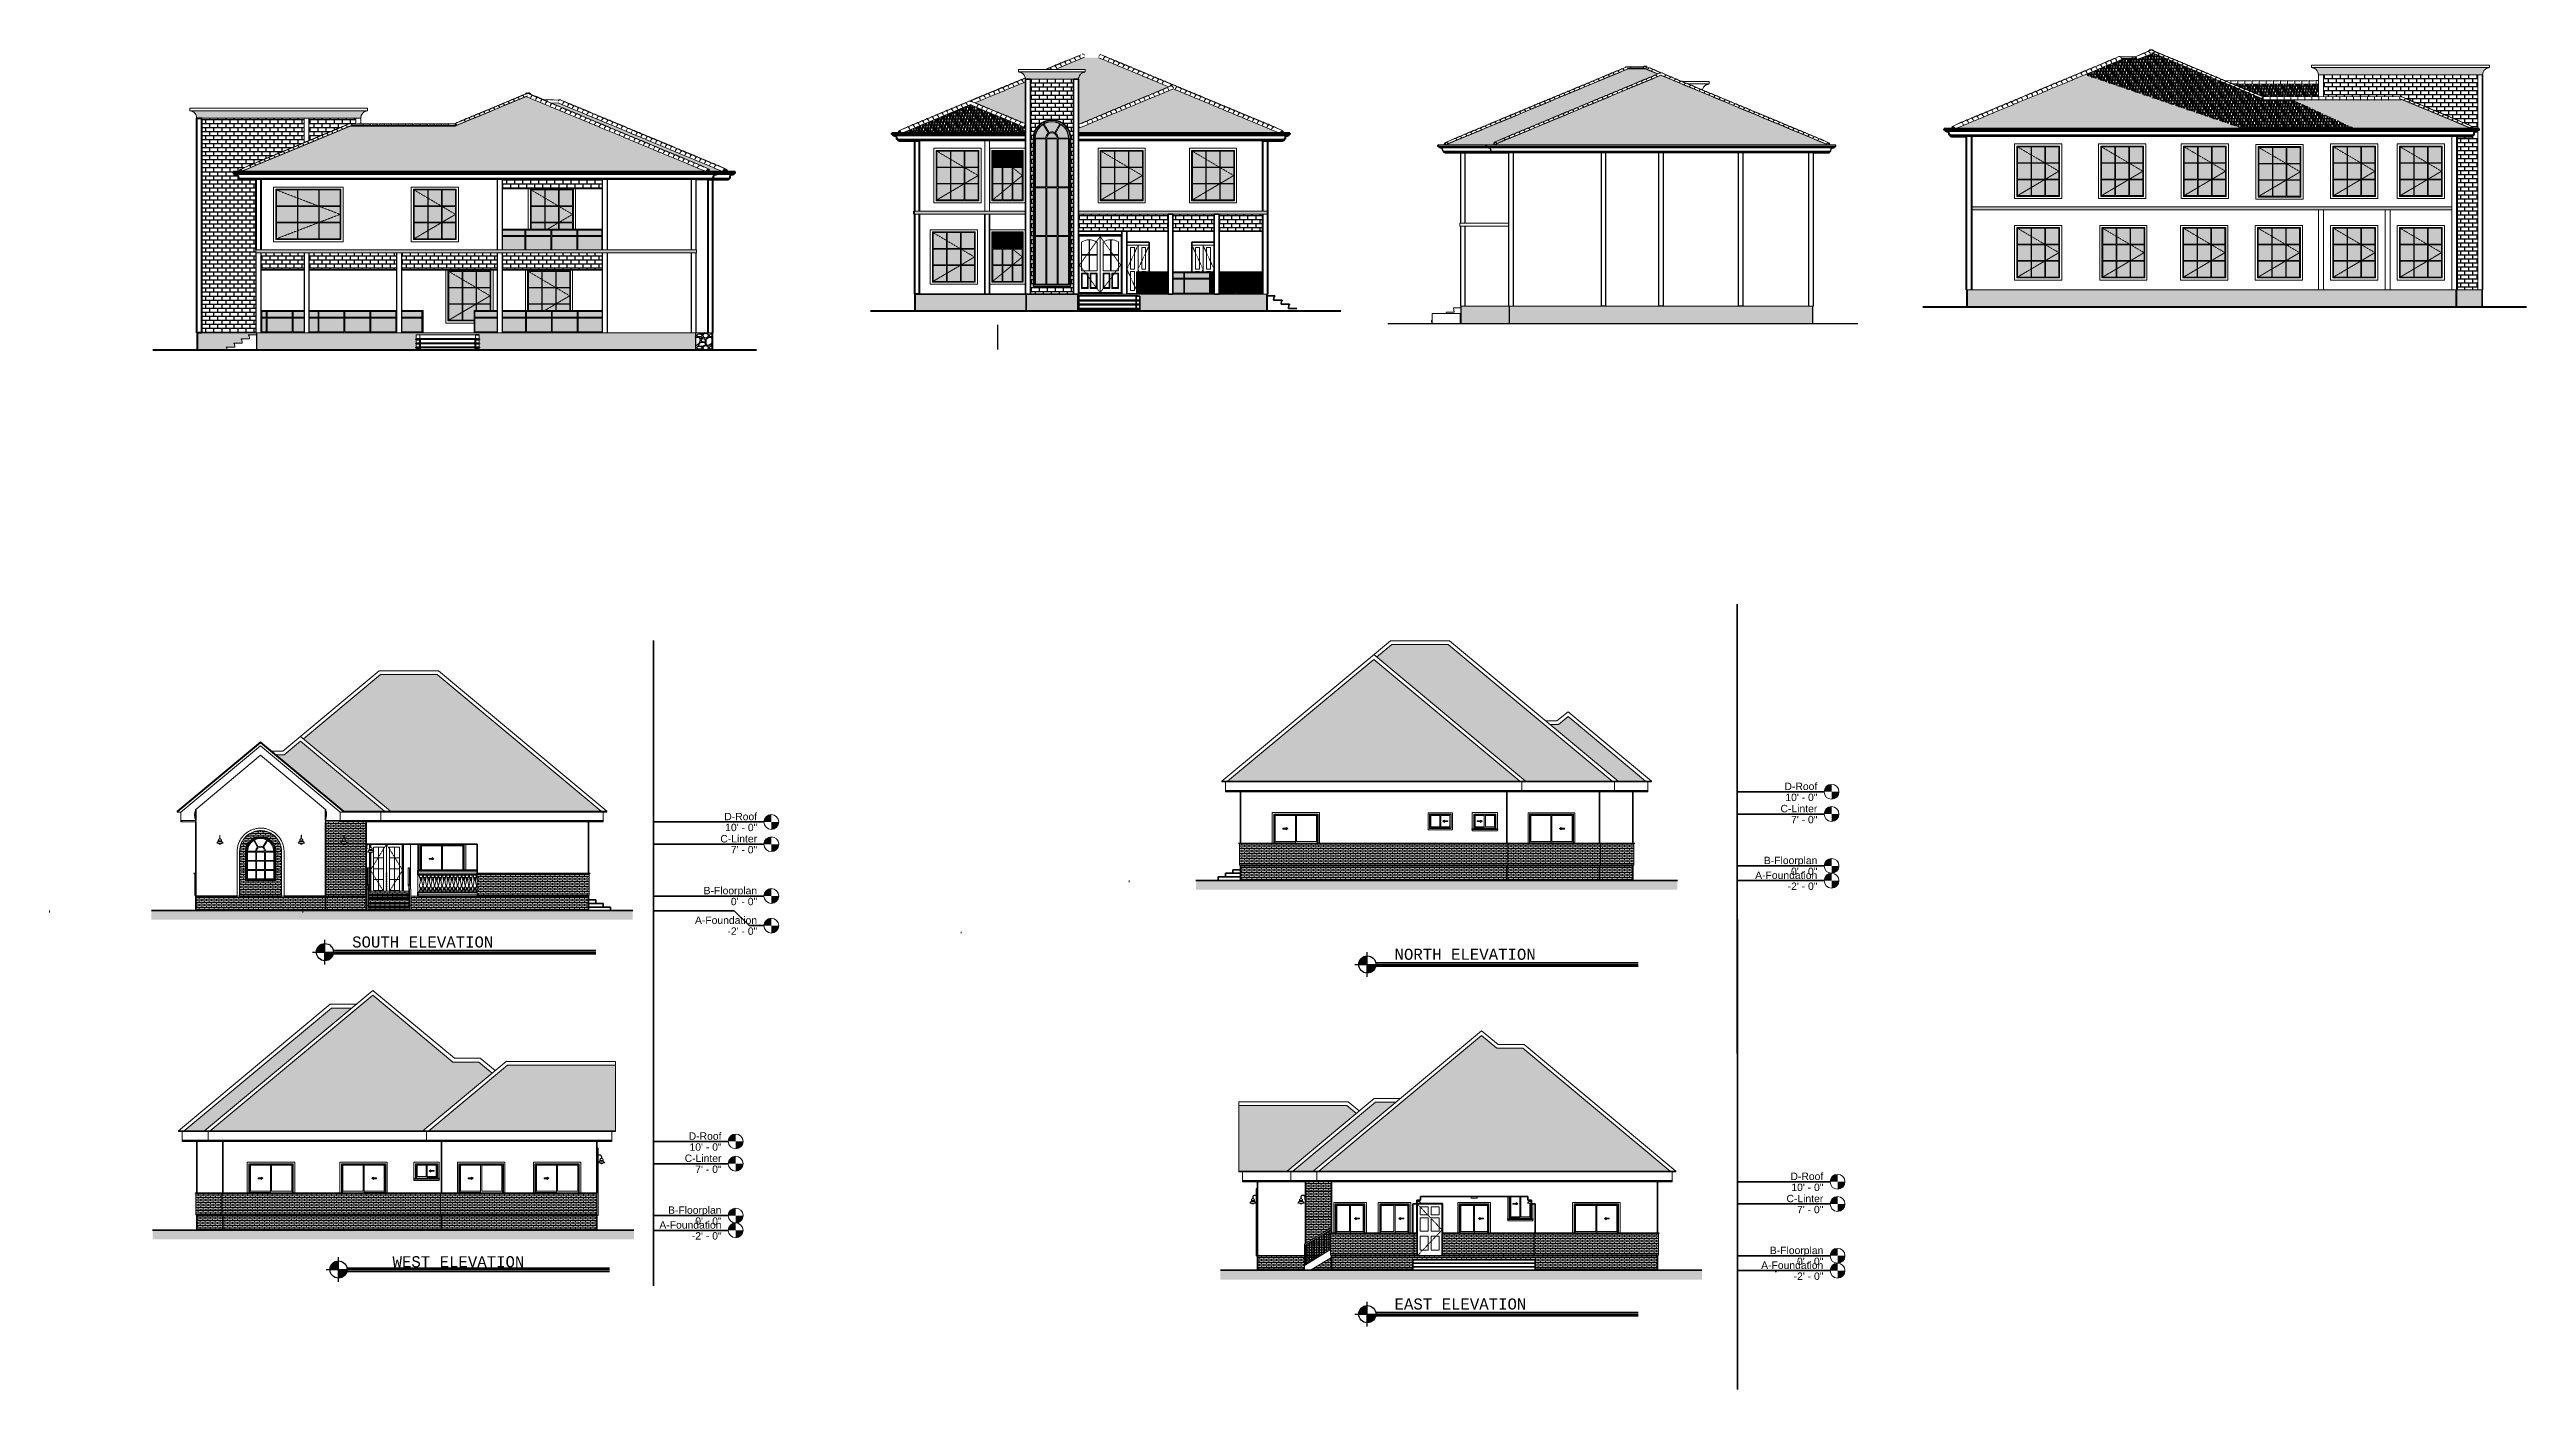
# Model space of a CAD drawing. Header units: inches. Extents: x 8351 to 42256, y 21052 to 33437.
# Drawn here: x 24830 to 28843, y 23486 to 25658 of the extents above; entities that cross this region are included whole.
import ezdxf

# ---------------------------------------------------------------- set-up
doc = ezdxf.new("R2010")
doc.units = ezdxf.units.IN
doc.header["$MEASUREMENT"] = 0
doc.linetypes.add('Dash 1_16_', pattern=[0.125, 0.0625, -0.0625])
for name, color, linetype, lineweight in [('A-CLNG', 13, 'Continuous', 13), ('A-COLS', 52, 'Continuous', 9), ('A-DETL-GENF', 92, 'Continuous', 9), ('A-DOOR', 10, 'Continuous', 13), ('A-DOOR-FRAM', 31, 'Continuous', 20), ('A-FLOR', 192, 'Continuous', 13), ('A-FLOR-HRAL', 11, 'Continuous', 9), ('A-FLOR-LEVL', 51, 'Continuous', 9), ('A-FLOR-PATT', 8, 'Continuous', 13), ('A-GENM', 13, 'Continuous', 9), ('A-GLAZ', 160, 'Continuous', 13), ('A-GLAZ-CURT', 7, 'Continuous', 9), ('A-GLAZ-CWMG', 7, 'Continuous', 9), ('A-ROOF', 7, 'Continuous', 9), ('A-ROOF-OTLN', 7, 'Continuous', 9), ('A-WALL', 7, 'Continuous', 35), ('A-WALL-PATT', 111, 'Continuous', 13), ('E-LITE-EQPM', 33, 'Continuous', 9), ('I-WALL', 2, 'Continuous', 13), ('Q-CASE', 31, 'Continuous', 9), ('S-STRS', 14, 'Continuous', 9)]:
    doc.layers.add(name, color=color, linetype=linetype, lineweight=lineweight)
doc.styles.add('Arial', font='arial.ttf', dxfattribs={"height": 9})
doc.styles.get("Standard").update_dxf_attribs({"font": 'consolab.ttf', "height": 11})
pattern_1 = [(0, (27872.0785, 24408.748), (0, 6.5), []), (90, (27872.079, 24408.748), (-13, 8e-16), [6.5, -6.5]), (90, (27878.579, 24408.748), (-13, 8e-16), [-6.5, 6.5])]
pattern_2 = [(0, (27872.0785, 24408.7483), (10.2, 4.8), [2.4, -2, 2.8, -1.2, 3.6, -1.6]), (0, (27874.4785, 24408.9483), (10.2, 4.8), [2, -7.6, 1.6, -2.4]), (0, (27879.2785, 24408.4483), (10.2, 4.8), [1.2, -12.4]), (90, (27872.0785, 24408.7483), (-3.4, 4.8), [4.6, -14.6]), (90, (27874.4785, 24408.7483), (-3.4, 4.8), [4.5, -14.7]), (90, (27876.4785, 24408.7483), (-3.4, 4.8), [4.2, -15]), (90, (27879.2785, 24408.4483), (-3.4, 4.8), [4.6, -14.6]), (90, (27880.4785, 24408.4483), (-3.4, 4.8), [4.6, -14.6]), (90, (27884.0785, 24408.7483), (-3.4, 4.8), [4.4, -14.8])]
pattern_3 = [(228.01279, (24986.9601, 22834.5652), (-160, -180), [2.69072, -266.38176]), (184.96974, (24985.1601, 22832.5652), (240, 20), [4.61736, -457.1185]), (132.510447, (24980.5601, 22832.1652), (200, -220), [3.25576, -322.32065]), (267.27369, (24972.7601, 22827.1652), (20, 400), [4.20476, -416.27116]), (292.833654, (24972.5601, 22822.9652), (-100, 240), [4.1231, -408.18746]), (357.27369, (24974.1601, 22819.1652), (-400, 20), [4.20476, -416.27116]), (37.69424, (24978.3601, 22818.9652), (-260, -200), [5.56058, -550.49697]), (72.25533, (24982.7601, 22822.3652), (140, 440), [5.24976, -519.72643]), (121.429566, (24984.3601, 22827.3652), (-160, 260), [4.219, -417.68146]), (175.23636, (24982.1601, 22830.9652), (220, -20), [4.81664, -236.01525]), (222.397438, (24977.3601, 22831.3652), (-240, -220), [6.22896, -616.6675]), (138.814075, (24992.5601, 22826.9652), (-140, 120), [2.12602, -210.4769]), (171.469234, (24990.9601, 22828.3652), (260, -40), [4.04474, -400.43023]), (225, (24986.96, 22828.965), (-2e-15, -20), [2.82842, -25.45585]), (203.19859, (24985.56, 22831.3652), (100, 40), [1.52316, -150.7923]), (291.80141, (24984.16, 22830.7652), (-20, 60), [2.15406, -105.54924]), (30.96376, (24984.96, 22828.7652), (60, 40), [3.49858, -113.12046]), (161.56505, (24987.96, 22830.565), (40, -20), [2.52982, -60.71573]), (16.38954, (24972.5601, 22830.7652), (200, 60), [3.544, -350.8569]), (70.346176, (24975.9601, 22831.7652), (-80, -220), [2.97322, -294.34815]), (293.19859, (24987.96, 22834.5652), (-40, 100), [3.0463, -149.26916]), (343.61046, (24989.1601, 22831.7652), (-200, 60), [3.544, -350.8569]), (339.44395, (24972.5601, 22818.3652), (-100, 40), [3.4176, -167.46247]), (294.77514, (24975.7601, 22817.1652), (-100, 220), [2.86356, -283.49286]), (66.80141, (24988.16, 22814.5652), (40, 100), [3.0463, -149.26916]), (17.354025, (24989.3601, 22817.3652), (-260, -80), [3.35262, -331.90847]), (69.44395, (24978.3601, 22814.5652), (-40, -100), [1.7088, -169.17127]), (101.30993, (24986.96, 22814.5652), (-20, 80), [1.0198, -100.96059]), (165.96376, (24986.76, 22815.565), (60, -20), [4.1231, -78.33901]), (186.009006, (24982.7601, 22816.5652), (200, 20), [3.821, -378.27846]), (303.69007, (24984.96, 22826.965), (-20, 40), [2.88444, -69.22659]), (353.157227, (24986.5601, 22824.5652), (340, -40), [5.03588, -498.55125]), (60.9454, (24991.5601, 22823.9652), (-80, -140), [2.05912, -203.85348]), (90, (24992.56, 22825.765), (-20, 20), [1.2, -18.8]), (120.25644, (24982.3601, 22817.1652), (80, -140), [2.77848, -275.0704]), (48.01279, (24980.9601, 22819.5652), (160, 180), [5.38144, -263.69104]), (0, (24984.56, 22823.565), (20, 20), [5.2, -14.8]), (325.304846, (24989.7601, 22823.5652), (200, -140), [3.16228, -313.06549]), (254.0546, (24992.36, 22821.7652), (-20, -80), [2.91204, -142.69016]), (207.645975, (24991.5601, 22818.9652), (-380, -200), [4.7413, -469.38948]), (175.42608, (24987.3601, 22816.7652), (-260, 20), [5.01598, -496.58147])]
pattern_4 = [(0, (24972.56, 22814.565), (0, 6.5), []), (90, (24972.56, 22814.565), (-13, 8e-16), [6.5, -6.5]), (90, (24979.06, 22814.565), (-13, 8e-16), [-6.5, 6.5])]
pattern_5 = [(0, (24972.56, 22814.565), (10.2, 4.8), [2.4, -2, 2.8, -1.2, 3.6, -1.6]), (0, (24974.96, 22814.765), (10.2, 4.8), [2, -7.6, 1.6, -2.4]), (0, (24979.76, 22814.265), (10.2, 4.8), [1.2, -12.4]), (90, (24972.56, 22814.5652), (-3.4, 4.8), [4.6, -14.6]), (90, (24974.96, 22814.5652), (-3.4, 4.8), [4.5, -14.7]), (90, (24976.96, 22814.5652), (-3.4, 4.8), [4.2, -15]), (90, (24979.76, 22814.2652), (-3.4, 4.8), [4.6, -14.6]), (90, (24980.96, 22814.2652), (-3.4, 4.8), [4.6, -14.6]), (90, (24984.56, 22814.5652), (-3.4, 4.8), [4.4, -14.8])]
pattern_6 = [(0, (25783.366, 22132.802), (0, 6.5), []), (90, (25783.366, 22132.802), (-13, 8e-16), [6.5, -6.5]), (90, (25789.866, 22132.802), (-13, 8e-16), [-6.5, 6.5])]
pattern_7 = [(0, (25783.366, 22132.802), (10.2, 4.8), [2.4, -2, 2.8, -1.2, 3.6, -1.6]), (0, (25785.766, 22133.002), (10.2, 4.8), [2, -7.6, 1.6, -2.4]), (0, (25790.566, 22132.502), (10.2, 4.8), [1.2, -12.4]), (90, (25783.366, 22132.802), (-3.4, 4.8), [4.6, -14.6]), (90, (25785.766, 22132.802), (-3.4, 4.8), [4.5, -14.7]), (90, (25787.766, 22132.802), (-3.4, 4.8), [4.2, -15]), (90, (25790.566, 22132.502), (-3.4, 4.8), [4.6, -14.6]), (90, (25791.766, 22132.502), (-3.4, 4.8), [4.6, -14.6]), (90, (25795.366, 22132.802), (-3.4, 4.8), [4.4, -14.8])]
pattern_8 = [(0, (25772.1413, 24262.217), (0, 2.667), []), (90, (25772.1413, 24262.217), (-4, 2.667), [2.667, -2.667])]
pattern_9 = [(0, (25426.6373, 24286.217), (0, 3), [])]
pattern_10 = [(0, (-261.504, 0), (0, 2.667), []), (90, (-261.504, 0), (-4, 2.667), [2.667, -2.667])]
pattern_11 = [(0, (25321.0803, 24262.217), (0, 2.667), []), (90, (25321.0803, 24262.217), (-4, 2.667), [2.667, -2.667])]
pattern_12 = [(0, (-7191.439, 20651.825), (25.5, 12), [6, -5, 7, -3, 9, -4]), (0, (-7185.439, 20652.325), (25.5, 12), [5, -19, 4, -6]), (0, (-7173.439, 20651.075), (25.5, 12), [3, -31]), (90, (-7191.439, 20651.825), (-8.5, 12), [11.5, -36.5]), (90, (-7185.439, 20651.825), (-8.5, 12), [11.25, -36.75]), (90, (-7180.439, 20651.825), (-8.5, 12), [10.5, -37.5]), (90, (-7173.439, 20651.075), (-8.5, 12), [11.5, -36.5]), (90, (-7170.439, 20651.075), (-8.5, 12), [11.5, -36.5]), (90, (-7161.439, 20651.825), (-8.5, 12), [11, -37])]
pattern_13 = [(0, (25173.9057, 23744.362), (0, 2.667), []), (90, (25173.9057, 23744.362), (-4, 2.667), [2.667, -2.667])]
pattern_14 = [(0, (-105.393, 0), (0, 2.667), []), (90, (-105.393, 0), (-4, 2.667), [2.667, -2.667])]
pattern_15 = [(0, (26909.6812, 23703.07), (0, 2.667), []), (90, (26909.6812, 23703.07), (-4, 2.667), [2.667, -2.667])]
pattern_16 = [(0, (27329.2882, 23679.07), (0, 2.667), []), (90, (27329.2882, 23679.07), (-4, 2.667), [2.667, -2.667])]
pattern_17 = [(0, (-422.607, 0), (0, 2.667), []), (90, (-422.607, 0), (-4, 2.667), [2.667, -2.667])]
pattern_18 = [(0, (105.393, 0), (0, 2.667), []), (90, (105.393, 0), (-4, 2.667), [2.667, -2.667])]
pattern_19 = [(180, (26689.498, 24311.064), (-3e-16, -2.667), []), (270, (26689.498, 24311.064), (4, -2.667), [2.667, -2.667])]
pattern_20 = [(0, (261.504, 0), (0, 2.667), []), (90, (261.504, 0), (-4, 2.667), [2.667, -2.667])]

msp = doc.modelspace()

# ---------------------------------------------------------------- texts
at = {"lineweight": -2, "char_height": 18, "attachment_point": 1}
for s, insert in [('SOUTH ELEVATION', (25319.9, 24220.7)), ('NORTH ELEVATION', (27008.8, 24200.8)), ('WEST ELEVATION', (25385.4, 23702.5)), ('EAST ELEVATION', (27008.8, 23634))]:
    msp.add_mtext_dynamic_manual_height_columns(s, width=379.093, gutter_width=90, heights=[0], dxfattribs=dict(at, insert=insert))
at = {"layer": 'A-WALL', "char_height": 12, "attachment_point": 1, "style": 'Arial'}
for s, insert, width in [('D-Roof', (27640.6, 24469.9), 63.933), ('10\' - 0"', (27642, 24452.1), 63.024), ('D-Roof', (25922.9, 24421), 63.933), ('10\' - 0"', (25924.3, 24403.3), 63.024), ('C-Linter', (27634.1, 24433.9), 71.811), ('7\' - 0"', (27651.2, 24416.1), 51.813), ('C-Linter', (25916.4, 24385), 71.811), ('7\' - 0"', (25933.5, 24367.3), 51.813), ('A-Foundation', (27593.1, 24325.9), 121.503), ('B-Floorplan', (27607.2, 24349.9), 104.535), ('0\' - 0"', (27651.2, 24332.1), 51.813), ('B-Floorplan', (25889.4, 24301), 104.535), ('0\' - 0"', (25933.5, 24283.3), 51.813), ('-2\' - 0"', (27645.7, 24308.1), 58.479), ('A-Foundation', (25875.4, 24253), 121.503), ('-2\' - 0"', (25928, 24235.3), 58.479), ('D-Roof', (25865.2, 23903.2), 63.933), ('10\' - 0"', (25866.5, 23885.4), 63.024), ('C-Linter', (25858.7, 23867.2), 71.811), ('7\' - 0"', (25875.8, 23849.4), 51.813), ('D-Roof', (27650.3, 23837.9), 63.933), ('C-Linter', (27643.8, 23801.9), 71.811), ('10\' - 0"', (27651.7, 23820.1), 63.024), ('A-Foundation', (25817.7, 23759.2), 121.503), ('B-Floorplan', (25831.7, 23783.2), 104.535), ('0\' - 0"', (25875.8, 23765.4), 51.813), ('7\' - 0"', (27660.9, 23784.1), 51.813), ('-2\' - 0"', (25870.3, 23741.4), 58.479), ('B-Floorplan', (27616.9, 23717.9), 104.535), ('A-Foundation', (27602.8, 23693.9), 121.503), ('0\' - 0"', (27660.9, 23700.1), 51.813), ('-2\' - 0"', (27655.4, 23676.1), 58.479)]:
    msp.add_mtext(s, dxfattribs=dict(at, insert=insert, width=width))

# ---------------------------------------------------------------- blocks, each defined once
blk = doc.blocks.new('eef - eef-178467-East')
at = {"layer": 'Q-CASE'}
blk.add_line((243, 360), (209.2, 360), dxfattribs=at)
blk.add_open_spline([(243, 360), (242.6, 360), (242, 359.9), (241, 359.7), (240.2, 359.4), (239.6, 359.2), (239.1, 359), (238.7, 358.8), (238.2, 358.6), (237.8, 358.3), (237.3, 358), (236.6, 357.5), (235.6, 356.6), (234.5, 355.4), (233.2, 353.5), (232.5, 351.8), (232.3, 350.6), (232.2, 350.5)], degree=3, knots=[0, 0, 0, 0, 0.0555556, 0.1111111, 0.1666667, 0.1944444, 0.2222222, 0.25, 0.2777778, 0.3055556, 0.3333333, 0.3888889, 0.4444444, 0.5555556, 0.6666667, 0.8333333, 0.8612048, 0.8612048, 0.8612048, 0.8612048], dxfattribs=at)
blk = doc.blocks.new('RoofCap_Boral_HighProfileClayTiles - Type as Specified in 07 32 00-194340-East')
at = {"layer": 'A-GENM'}
for p, q in [((170.5, 372), (164.7, 374.4)), ((164.8, 374.1), (170.7, 371.6)), ((180, 371.5), (166.8, 377.8)), ((170.7, 371.6), (170.5, 372)), ((178.5, 368.7), (170.5, 372)), ((170.7, 371.6), (178.7, 368.3)), ((188.1, 368.2), (174.8, 374.5)), ((178.7, 368.3), (178.5, 368.7)), ((186.5, 365.3), (178.5, 368.7)), ((178.7, 368.3), (186.7, 364.9)), ((196.1, 364.8), (182.8, 371.2)), ((186.7, 364.9), (186.5, 365.3)), ((194.6, 362), (186.5, 365.3)), ((186.7, 364.9), (194.8, 361.6)), ((204.1, 361.5), (190.8, 367.8)), ((194.8, 361.6), (194.6, 362)), ((202.6, 358.6), (194.6, 362)), ((194.8, 361.6), (202.8, 358.3)), ((212.1, 358.2), (198.8, 364.5)), ((202.8, 358.3), (202.6, 358.6)), ((210.6, 355.3), (202.6, 358.6)), ((202.8, 358.3), (210.8, 354.9)), ((220.1, 354.8), (206.8, 361.2)), ((210.8, 354.9), (210.6, 355.3)), ((218.6, 352), (210.6, 355.3)), ((210.8, 354.9), (218.8, 351.6)), ((228.1, 351.5), (214.9, 357.8)), ((218.8, 351.6), (218.6, 352)), ((226.6, 348.6), (218.6, 352)), ((218.8, 351.6), (226.8, 348.2)), ((236.1, 348.1), (222.9, 354.5)), ((226.8, 348.2), (226.6, 348.6)), ((234.6, 345.3), (226.6, 348.6)), ((226.8, 348.2), (234.8, 344.9)), ((244.1, 344.8), (230.9, 351.1)), ((234.8, 344.9), (234.6, 345.3)), ((242.6, 342), (234.6, 345.3)), ((234.8, 344.9), (242.8, 341.6)), ((252.1, 341.5), (238.9, 347.8)), ((242.8, 341.6), (242.6, 342)), ((250.6, 338.6), (242.6, 342)), ((242.8, 341.6), (250.8, 338.2)), ((260.2, 338.1), (246.9, 344.5)), ((250.8, 338.2), (250.6, 338.6)), ((258.7, 335.3), (250.6, 338.6)), ((250.8, 338.2), (258.9, 334.9)), ((268.2, 334.8), (254.9, 341.1)), ((258.9, 334.9), (258.7, 335.3)), ((266.7, 331.9), (258.7, 335.3)), ((258.9, 334.9), (266.9, 331.5)), ((276.2, 331.5), (262.9, 337.8)), ((266.9, 331.5), (266.7, 331.9)), ((274.7, 328.6), (266.7, 331.9)), ((266.9, 331.5), (274.9, 328.2)), ((284.2, 328.1), (270.9, 334.5)), ((274.9, 328.2), (274.7, 328.6)), ((282.7, 325.3), (274.7, 328.6)), ((274.9, 328.2), (282.9, 324.9)), ((292.2, 324.8), (278.9, 331.1)), ((282.9, 324.9), (282.7, 325.3)), ((290.7, 321.9), (282.7, 325.3)), ((282.9, 324.9), (290.9, 321.5)), ((300.2, 321.4), (287, 327.8)), ((290.9, 321.5), (290.7, 321.9)), ((298.7, 318.6), (290.7, 321.9)), ((290.9, 321.5), (298.9, 318.2)), ((308.2, 318.1), (295, 324.4)), ((316.2, 314.8), (303, 321.1)), ((298.9, 318.2), (298.7, 318.6)), ((306.7, 315.2), (298.7, 318.6)), ((298.9, 318.2), (306.9, 314.9)), ((306.9, 314.9), (306.7, 315.2)), ((314.7, 311.9), (306.7, 315.2)), ((306.9, 314.9), (314.9, 311.5)), ((324.3, 311.4), (311, 317.8)), ((314.9, 311.5), (314.7, 311.9)), ((322.8, 308.6), (314.7, 311.9)), ((314.9, 311.5), (322.9, 308.2)), ((332.3, 308.1), (319, 314.4)), ((322.9, 308.2), (322.8, 308.6)), ((330.8, 305.2), (322.8, 308.6)), ((322.9, 308.2), (331, 304.8)), ((340.3, 304.7), (327, 311.1)), ((331, 304.8), (330.8, 305.2)), ((338.8, 301.9), (330.8, 305.2)), ((331, 304.8), (339, 301.5)), ((348.3, 301.4), (335, 307.7)), ((339, 301.5), (338.8, 301.9)), ((346.8, 298.6), (338.8, 301.9)), ((339, 301.5), (347, 298.2)), ((356.3, 298.1), (343, 304.4)), ((347, 298.2), (346.8, 298.6)), ((354.8, 295.2), (346.8, 298.6)), ((347, 298.2), (355, 294.8)), ((364.3, 294.7), (351.1, 301.1)), ((355, 294.8), (354.8, 295.2)), ((362.8, 291.9), (354.8, 295.2)), ((355, 294.8), (363, 291.5)), ((372.3, 291.4), (359.1, 297.7)), ((363, 291.5), (362.8, 291.9)), ((370.8, 288.5), (362.8, 291.9)), ((363, 291.5), (371, 288.1)), ((380.3, 288.1), (367.1, 294.4)), ((371, 288.1), (370.8, 288.5)), ((378.8, 285.2), (370.8, 288.5)), ((371, 288.1), (379, 284.8)), ((388.4, 284.7), (375.1, 291.1)), ((379, 284.8), (378.8, 285.2)), ((386.8, 281.9), (378.8, 285.2)), ((379, 284.8), (387, 281.5)), ((396.4, 281.4), (383.1, 287.7)), ((387, 281.5), (386.8, 281.9)), ((394.9, 278.5), (386.8, 281.9)), ((387, 281.5), (395.1, 278.1)), ((404.4, 278), (391.1, 284.4)), ((412.4, 274.7), (399.1, 281)), ((395.1, 278.1), (394.9, 278.5)), ((402.9, 275.2), (394.9, 278.5)), ((395.1, 278.1), (403.1, 274.8)), ((403.1, 274.8), (402.9, 275.2)), ((410.9, 271.8), (402.9, 275.2)), ((403.1, 274.8), (411.1, 271.5)), ((420.4, 271.4), (407.1, 277.7)), ((411.1, 271.5), (410.9, 271.8)), ((418.9, 268.5), (410.9, 271.8)), ((411.1, 271.5), (419.1, 268.1)), ((428.4, 268), (415.2, 274.4)), ((419.1, 268.1), (418.9, 268.5)), ((432.9, 262.7), (418.9, 268.5)), ((419.1, 268.1), (433.1, 262.3)), ((436.4, 264.7), (423.2, 271)), ((432.9, 262.7), (433.1, 262.3))]:
    blk.add_line(p, q, dxfattribs=at)
for centre, major_axis, start_param, end_param in [((165.1, 374), (1.63, 3.92), 6.116062, 7.155885), ((173.1, 370.6), (1.63, 3.92), 6.116062, 7.787292), ((181.1, 367.3), (1.63, 3.92), 6.116062, 7.787292), ((189.1, 364), (1.63, 3.92), 6.116062, 7.787292), ((197.1, 360.6), (1.63, 3.92), 6.116062, 7.787292), ((205.1, 357.3), (1.63, 3.92), 6.116062, 7.787292), ((213.1, 353.9), (1.63, 3.92), 6.116062, 7.787292), ((221.1, 350.6), (1.63, 3.92), 6.116062, 7.787292), ((229.2, 347.3), (1.63, 3.92), 6.116062, 7.787292), ((237.2, 343.9), (1.63, 3.92), 6.116062, 7.787292), ((245.2, 340.6), (1.63, 3.92), 6.116062, 7.787292), ((253.2, 337.2), (1.63, 3.92), 6.116062, 7.787292), ((261.2, 333.9), (1.63, 3.92), 6.116062, 7.787292), ((269.2, 330.6), (1.63, 3.92), 6.116062, 7.787292), ((277.2, 327.2), (1.63, 3.92), 6.116062, 7.787292), ((285.2, 323.9), (1.63, 3.92), 6.116062, 7.787292), ((293.2, 320.6), (1.63, 3.92), 6.116062, 7.787292), ((301.3, 317.2), (1.63, 3.92), 6.116062, 7.787292), ((309.3, 313.9), (1.63, 3.92), 6.116062, 7.787292), ((317.3, 310.5), (1.63, 3.92), 6.116062, 7.787292), ((325.3, 307.2), (1.63, 3.92), 6.116062, 7.787292), ((333.3, 303.9), (1.63, 3.92), 6.116062, 7.787292), ((341.3, 300.5), (1.63, 3.92), 6.116062, 7.787292), ((349.3, 297.2), (1.63, 3.92), 6.116062, 7.787292), ((357.3, 293.8), (1.63, 3.92), 6.116062, 7.787292), ((365.4, 290.5), (1.63, 3.92), 6.116062, 7.787292), ((373.4, 287.2), (1.63, 3.92), 6.116062, 7.787292), ((381.4, 283.8), (1.63, 3.92), 6.116062, 7.787292), ((389.4, 280.5), (1.63, 3.92), 6.116062, 7.787292), ((397.4, 277.2), (1.63, 3.92), 6.116062, 7.787292), ((405.4, 273.8), (1.63, 3.92), 6.116062, 7.787292), ((413.4, 270.5), (1.63, 3.92), 6.116062, 7.787292), ((421.4, 267.1), (1.63, 3.92), 6.116062, 7.787292), ((435, 261.5), (1.35, 3.23), 4.816015, 7.773294), ((435, 261.5), (1.15, 2.77), 4.785888, 7.853982)]:
    blk.add_ellipse(centre, major_axis=major_axis, ratio=0.67828, start_param=start_param, end_param=end_param, dxfattribs=at)
blk = doc.blocks.new('RoofCap_Boral_HighProfileClayTiles - Type as Specified in 07 32 00-194830-East')
at = {"layer": 'A-GENM'}
for p, q in [((130.6, 364.3), (117.3, 358)), ((138.5, 367.6), (125.3, 361.3)), ((134.7, 361.4), (126.7, 358.1)), ((134.9, 361.8), (126.9, 358.5)), ((146.5, 370.9), (133.2, 364.6)), ((142.6, 364.7), (134.7, 361.4)), ((134.9, 361.8), (134.7, 361.4)), ((142.8, 365.1), (134.9, 361.8)), ((154.4, 374.2), (141.1, 367.9)), ((150.5, 368), (142.6, 364.7)), ((142.8, 365.1), (142.6, 364.7)), ((150.7, 368.4), (142.8, 365.1)), ((162.3, 377.5), (149.1, 371.2)), ((158.5, 371.3), (150.5, 368)), ((150.7, 368.4), (150.5, 368)), ((158.7, 371.7), (150.7, 368.4)), ((164.9, 374), (158.5, 371.3)), ((158.7, 371.7), (158.5, 371.3)), ((164.8, 374.3), (158.7, 371.7)), ((27.5, 321.4), (14.2, 315)), ((35.4, 324.7), (22.2, 318.3)), ((43.4, 328), (30.1, 321.6)), ((39.5, 321.8), (31.6, 318.5)), ((39.7, 322.2), (31.8, 318.8)), ((51.3, 331.3), (38, 324.9)), ((47.4, 325.1), (39.5, 321.8)), ((39.7, 322.2), (39.5, 321.8)), ((47.6, 325.5), (39.7, 322.2)), ((59.2, 334.6), (46, 328.2)), ((55.4, 328.4), (47.4, 325.1)), ((47.6, 325.5), (47.4, 325.1)), ((55.6, 328.8), (47.6, 325.5)), ((67.1, 337.9), (53.9, 331.5)), ((63.3, 331.7), (55.4, 328.4)), ((55.6, 328.8), (55.4, 328.4)), ((63.5, 332.1), (55.6, 328.8)), ((75.1, 341.2), (61.8, 334.9)), ((71.2, 335), (63.3, 331.7)), ((63.5, 332.1), (63.3, 331.7)), ((71.4, 335.4), (63.5, 332.1)), ((83, 344.5), (69.7, 338.2)), ((79.2, 338.3), (71.2, 335)), ((71.4, 335.4), (71.2, 335)), ((79.3, 338.7), (71.4, 335.4)), ((90.9, 347.8), (77.7, 341.5)), ((87.1, 341.6), (79.2, 338.3)), ((79.3, 338.7), (79.2, 338.3)), ((87.3, 342), (79.3, 338.7)), ((98.9, 351.1), (85.6, 344.8)), ((95, 344.9), (87.1, 341.6)), ((87.3, 342), (87.1, 341.6)), ((95.2, 345.3), (87.3, 342)), ((106.8, 354.4), (93.5, 348.1)), ((102.9, 348.2), (95, 344.9)), ((95.2, 345.3), (95, 344.9)), ((103.1, 348.6), (95.2, 345.3)), ((114.7, 357.7), (101.5, 351.4)), ((110.9, 351.5), (102.9, 348.2)), ((103.1, 348.6), (102.9, 348.2)), ((111.1, 351.9), (103.1, 348.6)), ((122.7, 361), (109.4, 354.7)), ((118.8, 354.8), (110.9, 351.5)), ((111.1, 351.9), (110.9, 351.5)), ((119, 355.2), (111.1, 351.9)), ((126.7, 358.1), (118.8, 354.8)), ((119, 355.2), (118.8, 354.8)), ((126.9, 358.5), (119, 355.2)), ((126.9, 358.5), (126.7, 358.1)), ((-67.7, 281.7), (-80.9, 275.4)), ((-59.7, 285), (-73, 278.7)), ((-51.8, 288.3), (-65.1, 282)), ((-55.7, 282.1), (-63.6, 278.8)), ((-55.5, 282.5), (-63.4, 279.2)), ((-43.9, 291.6), (-57.1, 285.3)), ((-47.7, 285.4), (-55.7, 282.1)), ((-55.5, 282.5), (-55.7, 282.1)), ((-47.5, 285.8), (-55.5, 282.5)), ((-36, 294.9), (-49.2, 288.6)), ((-39.8, 288.7), (-47.7, 285.4)), ((-47.5, 285.8), (-47.7, 285.4)), ((-39.6, 289.1), (-47.5, 285.8)), ((-28, 298.2), (-41.3, 291.9)), ((-31.9, 292), (-39.8, 288.7)), ((-39.6, 289.1), (-39.8, 288.7)), ((-31.7, 292.4), (-39.6, 289.1)), ((-20.1, 301.5), (-33.3, 295.2)), ((-23.9, 295.3), (-31.9, 292)), ((-31.7, 292.4), (-31.9, 292)), ((-23.7, 295.7), (-31.7, 292.4)), ((-12.2, 304.8), (-25.4, 298.5)), ((-16, 298.6), (-23.9, 295.3)), ((-23.7, 295.7), (-23.9, 295.3)), ((-15.8, 299), (-23.7, 295.7)), ((-4.2, 308.1), (-17.5, 301.8)), ((-8.1, 301.9), (-16, 298.6)), ((-15.8, 299), (-16, 298.6)), ((-7.9, 302.3), (-15.8, 299)), ((3.7, 311.4), (-9.6, 305.1)), ((-0.2, 305.2), (-8.1, 301.9)), ((-7.9, 302.3), (-8.1, 301.9)), ((0, 305.6), (-7.9, 302.3)), ((11.6, 314.8), (-1.6, 308.4)), ((7.8, 308.5), (-0.2, 305.2)), ((0, 305.6), (-0.2, 305.2)), ((8, 308.9), (0, 305.6)), ((19.6, 318.1), (6.3, 311.7)), ((15.7, 311.8), (7.8, 308.5)), ((8, 308.9), (7.8, 308.5)), ((15.9, 312.2), (8, 308.9)), ((23.6, 315.2), (15.7, 311.8)), ((15.9, 312.2), (15.7, 311.8)), ((23.8, 315.5), (15.9, 312.2)), ((31.6, 318.5), (23.6, 315.2)), ((23.8, 315.5), (23.6, 315.2)), ((31.8, 318.8), (23.8, 315.5)), ((31.8, 318.8), (31.6, 318.5)), ((-105.6, 261.6), (-105.2, 261.5)), ((-91.5, 271.8), (-104.7, 265.5)), ((-87.4, 268.9), (-101.4, 263)), ((-101.4, 263), (-101.2, 263.4)), ((-87.2, 269.3), (-101.2, 263.4)), ((-83.5, 275.1), (-96.8, 268.8)), ((-75.6, 278.4), (-88.9, 272.1)), ((-79.5, 272.2), (-87.4, 268.9)), ((-87.2, 269.3), (-87.4, 268.9)), ((-79.3, 272.6), (-87.2, 269.3)), ((-71.5, 275.5), (-79.5, 272.2)), ((-79.3, 272.6), (-79.5, 272.2)), ((-71.3, 275.9), (-79.3, 272.6)), ((-63.6, 278.8), (-71.5, 275.5)), ((-71.3, 275.9), (-71.5, 275.5)), ((-63.4, 279.2), (-71.3, 275.9)), ((-63.4, 279.2), (-63.6, 278.8))]:
    blk.add_line(p, q, dxfattribs=at)
for centre, major_axis, start_param, end_param in [((124.4, 357.1), (-1.63, 3.92), 4.779079, 6.450308), ((132.3, 360.4), (-1.63, 3.92), 4.779079, 6.450308), ((140.2, 363.7), (-1.63, 3.92), 4.779079, 6.450308), ((148.2, 367), (-1.63, 3.92), 4.779079, 6.450308), ((156.1, 370.4), (-1.63, 3.92), 4.779079, 6.450308), ((164, 373.7), (-1.63, 3.92), 5.668188, 6.450308), ((29.2, 317.5), (-1.63, 3.92), 4.779079, 6.450308), ((37.2, 320.8), (-1.63, 3.92), 4.779079, 6.450308), ((45.1, 324.1), (-1.63, 3.92), 4.779079, 6.450308), ((53, 327.4), (-1.63, 3.92), 4.779079, 6.450308), ((60.9, 330.7), (-1.63, 3.92), 4.779079, 6.450308), ((68.9, 334), (-1.63, 3.92), 4.779079, 6.450308), ((76.8, 337.3), (-1.63, 3.92), 4.779079, 6.450308), ((84.7, 340.6), (-1.63, 3.92), 4.779079, 6.450308), ((92.7, 343.9), (-1.63, 3.92), 4.779079, 6.450308), ((100.6, 347.2), (-1.63, 3.92), 4.779079, 6.450308), ((108.5, 350.5), (-1.63, 3.92), 4.779079, 6.450308), ((116.5, 353.8), (-1.63, 3.92), 4.779079, 6.450308), ((-65.9, 277.8), (-1.63, 3.92), 4.779079, 6.450308), ((-58, 281.1), (-1.63, 3.92), 4.779079, 6.450308), ((-50.1, 284.4), (-1.63, 3.92), 4.779079, 6.450308), ((-42.2, 287.7), (-1.63, 3.92), 4.779079, 6.450308), ((-34.2, 291), (-1.63, 3.92), 4.779079, 6.450308), ((-26.3, 294.3), (-1.63, 3.92), 4.779079, 6.450308), ((-18.4, 297.7), (-1.63, 3.92), 4.779079, 6.450308), ((-10.4, 301), (-1.63, 3.92), 4.779079, 6.450308), ((-2.5, 304.3), (-1.63, 3.92), 4.779079, 6.450308), ((5.4, 307.6), (-1.63, 3.92), 4.779079, 6.450308), ((13.4, 310.9), (-1.63, 3.92), 4.779079, 6.450308), ((21.3, 314.2), (-1.63, 3.92), 4.779079, 6.450308), ((-103.3, 262.3), (-1.35, 3.23), 4.793077, 7.773294), ((-103.3, 262.3), (-1.15, 2.77), 4.712389, 7.853982), ((-89.7, 267.9), (-1.63, 3.92), 4.779079, 6.450308), ((-81.8, 271.2), (-1.63, 3.92), 4.779079, 6.450308), ((-73.9, 274.5), (-1.63, 3.92), 4.779079, 6.450308)]:
    blk.add_ellipse(centre, major_axis=major_axis, ratio=0.67828, start_param=start_param, end_param=end_param, dxfattribs=at)
blk = doc.blocks.new('RoofCap_Boral_HighProfileClayTiles - Type as Specified in 07 32 00-195525-East')
at = {"layer": 'A-GENM'}
for p, q in [((45.2, 361.3), (31.9, 355)), ((53.2, 364.6), (39.9, 358.3)), ((61.1, 367.9), (47.9, 361.6)), ((57.2, 361.7), (49.3, 358.4)), ((57.4, 362.1), (49.5, 358.8)), ((69.1, 371.2), (55.8, 364.9)), ((65.2, 365), (57.2, 361.7)), ((57.4, 362.1), (57.2, 361.7)), ((65.4, 365.4), (57.4, 362.1)), ((77, 374.6), (63.8, 368.2)), ((73.2, 368.3), (65.2, 365)), ((65.4, 365.4), (65.2, 365)), ((73.4, 368.7), (65.4, 365.4)), ((85, 377.9), (71.7, 371.5)), ((81.1, 371.7), (73.2, 368.3)), ((73.4, 368.7), (73.2, 368.3)), ((81.3, 372), (73.4, 368.7)), ((93, 381.2), (79.7, 374.9)), ((89.1, 375), (81.1, 371.7)), ((81.3, 372), (81.1, 371.7)), ((89.3, 375.4), (81.3, 372)), ((100.9, 384.5), (87.7, 378.2)), ((97, 378.3), (89.1, 375)), ((89.3, 375.4), (89.1, 375)), ((97.2, 378.7), (89.3, 375.4)), ((108, 387.4), (95.6, 381.5)), ((105, 381.6), (97, 378.3)), ((97.2, 378.7), (97, 378.3)), ((105.2, 382), (97.2, 378.7)), ((113, 384.9), (105, 381.6)), ((105.2, 382), (105, 381.6)), ((113.2, 385.3), (105.2, 382)), ((113.2, 385.3), (113, 384.9)), ((-50.4, 321.5), (-63.6, 315.1)), ((-42.4, 324.8), (-55.7, 318.5)), ((-34.4, 328.1), (-47.7, 321.8)), ((-38.3, 321.9), (-46.3, 318.6)), ((-38.1, 322.3), (-46.1, 319)), ((-26.5, 331.4), (-39.7, 325.1)), ((-30.4, 325.2), (-38.3, 321.9)), ((-38.1, 322.3), (-38.3, 321.9)), ((-30.2, 325.6), (-38.1, 322.3)), ((-18.5, 334.7), (-31.8, 328.4)), ((-22.4, 328.5), (-30.4, 325.2)), ((-30.2, 325.6), (-30.4, 325.2)), ((-22.2, 328.9), (-30.2, 325.6)), ((-10.5, 338.1), (-23.8, 331.7)), ((-14.4, 331.8), (-22.4, 328.5)), ((-22.2, 328.9), (-22.4, 328.5)), ((-14.2, 332.2), (-22.2, 328.9)), ((-2.6, 341.4), (-15.8, 335)), ((-6.5, 335.2), (-14.4, 331.8)), ((-14.2, 332.2), (-14.4, 331.8)), ((-6.3, 335.5), (-14.2, 332.2)), ((5.4, 344.7), (-7.9, 338.4)), ((1.5, 338.5), (-6.5, 335.2)), ((-6.3, 335.5), (-6.5, 335.2)), ((1.7, 338.9), (-6.3, 335.5)), ((13.3, 348), (0.1, 341.7)), ((9.5, 341.8), (1.5, 338.5)), ((1.7, 338.9), (1.5, 338.5)), ((9.6, 342.2), (1.7, 338.9)), ((21.3, 351.3), (8, 345)), ((17.4, 345.1), (9.5, 341.8)), ((9.6, 342.2), (9.5, 341.8)), ((17.6, 345.5), (9.6, 342.2)), ((29.3, 354.7), (16, 348.3)), ((25.4, 348.4), (17.4, 345.1)), ((17.6, 345.5), (17.4, 345.1)), ((25.6, 348.8), (17.6, 345.5)), ((37.2, 358), (24, 351.6)), ((33.3, 351.7), (25.4, 348.4)), ((25.6, 348.8), (25.4, 348.4)), ((33.5, 352.1), (25.6, 348.8)), ((41.3, 355.1), (33.3, 351.7)), ((33.5, 352.1), (33.3, 351.7)), ((41.5, 355.5), (33.5, 352.1)), ((49.3, 358.4), (41.3, 355.1)), ((41.5, 355.5), (41.3, 355.1)), ((49.5, 358.8), (41.5, 355.5)), ((49.5, 358.8), (49.3, 358.4)), ((-145.9, 281.7), (-159.2, 275.3)), ((-138, 285), (-151.2, 278.6)), ((-130, 288.3), (-143.3, 282)), ((-133.9, 282.1), (-141.8, 278.8)), ((-133.7, 282.5), (-141.6, 279.1)), ((-122, 291.6), (-135.3, 285.3)), ((-125.9, 285.4), (-133.9, 282.1)), ((-133.7, 282.5), (-133.9, 282.1)), ((-125.7, 285.8), (-133.7, 282.5)), ((-114.1, 294.9), (-127.3, 288.6)), ((-118, 288.7), (-125.9, 285.4)), ((-125.7, 285.8), (-125.9, 285.4)), ((-117.8, 289.1), (-125.7, 285.8)), ((-106.1, 298.2), (-119.4, 291.9)), ((-110, 292), (-118, 288.7)), ((-117.8, 289.1), (-118, 288.7)), ((-109.8, 292.4), (-117.8, 289.1)), ((-98.1, 301.6), (-111.4, 295.2)), ((-102, 295.3), (-110, 292)), ((-109.8, 292.4), (-110, 292)), ((-101.8, 295.7), (-109.8, 292.4)), ((-90.2, 304.9), (-103.4, 298.5)), ((-94.1, 298.7), (-102, 295.3)), ((-101.8, 295.7), (-102, 295.3)), ((-93.9, 299.1), (-101.8, 295.7)), ((-82.2, 308.2), (-95.5, 301.9)), ((-86.1, 302), (-94.1, 298.7)), ((-93.9, 299.1), (-94.1, 298.7)), ((-85.9, 302.4), (-93.9, 299.1)), ((-74.3, 311.5), (-87.5, 305.2)), ((-78.1, 305.3), (-86.1, 302)), ((-85.9, 302.4), (-86.1, 302)), ((-77.9, 305.7), (-85.9, 302.4)), ((-66.3, 314.8), (-79.6, 308.5)), ((-70.2, 308.6), (-78.1, 305.3)), ((-77.9, 305.7), (-78.1, 305.3)), ((-70, 309), (-77.9, 305.7)), ((-58.3, 318.2), (-71.6, 311.8)), ((-62.2, 311.9), (-70.2, 308.6)), ((-70, 309), (-70.2, 308.6)), ((-62, 312.3), (-70, 309)), ((-54.3, 315.3), (-62.2, 311.9)), ((-62, 312.3), (-62.2, 311.9)), ((-54.1, 315.6), (-62, 312.3)), ((-46.3, 318.6), (-54.3, 315.3)), ((-54.1, 315.6), (-54.3, 315.3)), ((-46.1, 319), (-54.1, 315.6)), ((-46.1, 319), (-46.3, 318.6)), ((-183.9, 261.5), (-183.5, 261.4)), ((-169.8, 271.7), (-183.1, 265.4)), ((-165.7, 268.8), (-179.8, 263)), ((-179.8, 263), (-179.6, 263.3)), ((-165.5, 269.2), (-179.6, 263.3)), ((-161.8, 275), (-175.1, 268.7)), ((-153.9, 278.3), (-167.1, 272)), ((-157.8, 272.1), (-165.7, 268.8)), ((-165.5, 269.2), (-165.7, 268.8)), ((-157.6, 272.5), (-165.5, 269.2)), ((-149.8, 275.4), (-157.8, 272.1)), ((-157.6, 272.5), (-157.8, 272.1)), ((-149.6, 275.8), (-157.6, 272.5)), ((-141.8, 278.8), (-149.8, 275.4)), ((-149.6, 275.8), (-149.8, 275.4)), ((-141.6, 279.1), (-149.6, 275.8)), ((-141.6, 279.1), (-141.8, 278.8))]:
    blk.add_line(p, q, dxfattribs=at)
for centre, major_axis, start_param, end_param in [((46.9, 357.4), (-1.63, 3.92), 4.779079, 6.450308), ((54.9, 360.7), (-1.63, 3.92), 4.779079, 6.450308), ((62.8, 364), (-1.63, 3.92), 4.779079, 6.450308), ((70.8, 367.4), (-1.63, 3.92), 4.779079, 6.450308), ((78.8, 370.7), (-1.63, 3.92), 4.779079, 6.450308), ((86.7, 374), (-1.63, 3.92), 4.779079, 6.450308), ((94.7, 377.3), (-1.63, 3.92), 4.779079, 6.450308), ((102.7, 380.6), (-1.63, 3.92), 4.779079, 6.450308), ((110.6, 383.9), (-1.63, 3.92), 4.779079, 4.871487), ((-48.6, 317.6), (-1.63, 3.92), 4.779079, 6.450308), ((-40.7, 320.9), (-1.63, 3.92), 4.779079, 6.450308), ((-32.7, 324.2), (-1.63, 3.92), 4.779079, 6.450308), ((-24.7, 327.5), (-1.63, 3.92), 4.779079, 6.450308), ((-16.8, 330.9), (-1.63, 3.92), 4.779079, 6.450308), ((-8.8, 334.2), (-1.63, 3.92), 4.779079, 6.450308), ((-0.9, 337.5), (-1.63, 3.92), 4.779079, 6.450308), ((7.1, 340.8), (-1.63, 3.92), 4.779079, 6.450308), ((15.1, 344.1), (-1.63, 3.92), 4.779079, 6.450308), ((23, 347.5), (-1.63, 3.92), 4.779079, 6.450308), ((31, 350.8), (-1.63, 3.92), 4.779079, 6.450308), ((39, 354.1), (-1.63, 3.92), 4.779079, 6.450308), ((-144.2, 277.8), (-1.63, 3.92), 4.779079, 6.450308), ((-136.2, 281.1), (-1.63, 3.92), 4.779079, 6.450308), ((-128.3, 284.4), (-1.63, 3.92), 4.779079, 6.450308), ((-120.3, 287.7), (-1.63, 3.92), 4.779079, 6.450308), ((-112.3, 291), (-1.63, 3.92), 4.779079, 6.450308), ((-104.4, 294.4), (-1.63, 3.92), 4.779079, 6.450308), ((-96.4, 297.7), (-1.63, 3.92), 4.779079, 6.450308), ((-88.5, 301), (-1.63, 3.92), 4.779079, 6.450308), ((-80.5, 304.3), (-1.63, 3.92), 4.779079, 6.450308), ((-72.5, 307.6), (-1.63, 3.92), 4.779079, 6.450308), ((-64.6, 311), (-1.63, 3.92), 4.779079, 6.450308), ((-56.6, 314.3), (-1.63, 3.92), 4.779079, 6.450308), ((-181.7, 262.2), (-1.35, 3.23), 4.793077, 7.773294), ((-181.7, 262.2), (-1.15, 2.77), 4.712389, 7.853982), ((-168.1, 267.8), (-1.63, 3.92), 4.779079, 6.450308), ((-160.1, 271.1), (-1.63, 3.92), 4.779079, 6.450308), ((-152.2, 274.5), (-1.63, 3.92), 4.779079, 6.450308)]:
    blk.add_ellipse(centre, major_axis=major_axis, ratio=0.67828, start_param=start_param, end_param=end_param, dxfattribs=at)
blk = doc.blocks.new('RoofCap_Boral_HighProfileClayTiles - Type as Specified in 07 32 00-195781-East')
at = {"layer": 'A-GENM'}
for p, q in [((45.3, 361.3), (45.4, 361.3)), ((53.2, 364.6), (53.3, 364.6)), ((61.1, 367.9), (61.3, 367.9)), ((69.1, 371.2), (69.2, 371.2)), ((77, 374.5), (77.2, 374.6)), ((85, 377.8), (85.1, 377.9)), ((92.9, 381.1), (93, 381.2)), ((100.8, 384.4), (101, 384.5)), ((107.7, 387.2), (108, 387.3)), ((5.6, 344.7), (5.7, 344.8)), ((13.5, 348), (13.6, 348.1)), ((21.4, 351.3), (21.6, 351.4)), ((29.4, 354.6), (29.5, 354.7)), ((37.3, 358), (37.5, 358))]:
    blk.add_line(p, q, dxfattribs=at)
for centre, start_param, end_param in [((47.1, 357.4), 6.233687, 6.31781), ((47.1, 357.4), 5.881196, 6.112484), ((55.1, 360.7), 6.233687, 6.31781), ((55.1, 360.7), 5.880599, 6.088152), ((63, 364.1), 6.233687, 6.31781), ((63, 364.1), 5.880003, 6.063821), ((70.9, 367.4), 6.233687, 6.31781), ((70.9, 367.4), 5.879407, 6.039489), ((78.9, 370.7), 6.233687, 6.31781), ((78.9, 370.7), 5.87881, 6.015158), ((86.8, 374), 6.233687, 6.31781), ((86.8, 374), 5.878214, 5.990826), ((94.8, 377.3), 6.233687, 6.31781), ((94.8, 377.3), 5.877618, 5.97052), ((102.7, 380.6), 6.233687, 6.31781), ((102.7, 380.6), 5.877021, 5.942163), ((7.4, 340.9), 5.884177, 6.31781), ((15.4, 344.2), 6.233687, 6.31781), ((15.4, 344.2), 5.883581, 6.20981), ((23.3, 347.5), 6.233687, 6.31781), ((23.3, 347.5), 5.882984, 6.185478), ((31.2, 350.8), 6.233687, 6.31781), ((31.2, 350.8), 5.882388, 6.161147), ((39.2, 354.1), 6.233687, 6.31781), ((39.2, 354.1), 5.881792, 6.136815)]:
    blk.add_ellipse(centre, major_axis=(-1.63, 3.92), ratio=0.67828, start_param=start_param, end_param=end_param, dxfattribs=at)
blk = doc.blocks.new('RoofCap_Boral_HighProfileClayTiles - Type as Specified in 07 32 00-196177-East')
at = {"layer": 'A-GENM'}
for p, q in [((-49.4, 321.6), (-46.9, 322.8)), ((-41.4, 324.9), (-39.1, 326.1)), ((-33.5, 328.2), (-31.3, 329.3)), ((-25.6, 331.6), (-23.5, 332.6)), ((-17.6, 334.9), (-15.7, 335.8)), ((-9.7, 338.2), (-7.9, 339.1)), ((-144.7, 281.8), (-140.6, 283.8)), ((-136.8, 285.1), (-132.8, 287)), ((-128.8, 288.4), (-125, 290.3)), ((-120.9, 291.7), (-117.2, 293.5)), ((-113, 295.1), (-109.4, 296.8)), ((-105, 298.4), (-101.6, 300)), ((-97.1, 301.7), (-93.8, 303.3)), ((-89.1, 305), (-85.9, 306.5)), ((-81.2, 308.3), (-78.1, 309.8)), ((-73.2, 311.7), (-70.3, 313)), ((-65.3, 315), (-62.5, 316.3)), ((-57.3, 318.3), (-54.7, 319.5)), ((-184.2, 263.3), (-186.2, 262.4)), ((-185.9, 262), (-186.2, 262.4)), ((-184.2, 262.7), (-185.9, 262)), ((-185.1, 264.4), (-171.8, 270.7)), ((-168.6, 271.8), (-164, 274)), ((-160.6, 275.1), (-156.2, 277.3)), ((-152.7, 278.5), (-148.4, 280.5))]:
    blk.add_line(p, q, dxfattribs=at)
for centre, major_axis, start_param, end_param in [((-45.2, 318.9), (-1.63, 3.92), 6.099068, 6.586215), ((-37.4, 322.2), (-1.63, 3.92), 6.09019, 6.591778), ((-29.6, 325.4), (-1.63, 3.92), 6.081312, 6.59734), ((-21.8, 328.7), (-1.63, 3.92), 6.072435, 6.602902), ((-14, 331.9), (-1.63, 3.92), 6.063557, 6.608465), ((-6.1, 335.2), (-1.63, 3.92), 6.05468, 6.614027), ((-138.9, 279.9), (-1.63, 3.92), 6.189852, 6.423747), ((-131.1, 283.1), (-1.63, 3.92), 6.182754, 6.437027), ((-123.3, 286.4), (-1.63, 3.92), 6.175657, 6.454163), ((-115.4, 289.6), (-1.63, 3.92), 6.16856, 6.464088), ((-107.6, 292.9), (-1.63, 3.92), 6.161462, 6.481221), ((-99.8, 296.1), (-1.63, 3.92), 6.149017, 6.499619), ((-92, 299.4), (-1.63, 3.92), 6.143311, 6.518016), ((-84.2, 302.6), (-1.63, 3.92), 6.137604, 6.536414), ((-76.4, 305.9), (-1.63, 3.92), 6.131897, 6.554811), ((-68.6, 309.2), (-1.63, 3.92), 6.125447, 6.567933), ((-60.8, 312.4), (-1.63, 3.92), 6.114934, 6.567933), ((-53, 315.7), (-1.63, 3.92), 6.107945, 6.567933), ((-183.7, 261.2), (-1.35, 3.23), 6.205594, 7.222427), ((-170.1, 266.9), (-1.63, 3.92), 6.218241, 6.370627), ((-162.3, 270.1), (-1.63, 3.92), 6.211144, 6.383907), ((-154.5, 273.4), (-1.63, 3.92), 6.204046, 6.397187), ((-146.7, 276.6), (-1.63, 3.92), 6.196949, 6.410467)]:
    blk.add_ellipse(centre, major_axis=major_axis, ratio=0.67828, start_param=start_param, end_param=end_param, dxfattribs=at)
blk = doc.blocks.new('RoofCap_Boral_HighProfileClayTiles - Type as Specified in 07 32 00-196669-East')
at = {"layer": 'A-GENM'}
for p, q in [((139.8, 388.9), (143, 387.4)), ((140.9, 386), (141.2, 386.4)), ((140.9, 386), (141.2, 385.8)), ((141.8, 386.1), (141.2, 386.4)), ((163, 379.2), (165.6, 378)), ((170.7, 376), (173.6, 374.6)), ((178.4, 372.8), (181.5, 371.3)), ((188, 368.7), (189.5, 367.9)), ((294, 324.6), (294.1, 324.6)), ((301.7, 321.4), (302.1, 321.2)), ((309.4, 318.2), (310.1, 317.9))]:
    blk.add_line(p, q, dxfattribs=at)
for centre, major_axis, start_param, end_param in [((138.1, 385), (1.63, 3.92), 1.734005, 2.001659), ((138.1, 385), (1.44, 3.46), 1.718835, 2.023476), ((138.1, 385), (1.63, 3.92), 5.329946, 7.584301), ((138.1, 385), (1.44, 3.46), 5.263256, 7.70539), ((161.2, 375.3), (1.63, 3.92), 5.871693, 6.658104), ((168.9, 372.1), (1.63, 3.92), 6.203854, 6.332683), ((176.6, 368.9), (1.63, 3.92), 6.248561, 6.283099), ((284.5, 324), (1.63, 3.92), 0.049498, 0.258916), ((292.3, 320.8), (1.63, 3.92), 6.215537, 6.524073), ((300, 317.5), (1.63, 3.92), 6.136158, 6.506045), ((307.7, 314.3), (1.63, 3.92), 6.056779, 6.488017)]:
    blk.add_ellipse(centre, major_axis=major_axis, ratio=0.67828, start_param=start_param, end_param=end_param, dxfattribs=at)
blk = doc.blocks.new('RoofCap_Boral_HighProfileClayTiles - Type as Specified in 07 32 00-196901-East')
at = {"layer": 'A-GENM'}
for p, q in [((108, 388.5), (128, 387.8)), ((108, 386.5), (108, 388.5)), ((116, 386.1), (109.5, 386.1)), ((111.2, 385.7), (128, 385.4)), ((116, 388.5), (136, 387.8)), ((116, 386.2), (116, 388.5)), ((116, 385.7), (116, 386.2)), ((136, 385.9), (116, 386.2)), ((116, 385.7), (136, 385.4)), ((128, 385.5), (128, 385.4)), ((128, 385.4), (128, 384.4)), ((136, 387.8), (136, 385.9)), ((136, 385.9), (136, 385.4))]:
    blk.add_line(p, q, dxfattribs=at)
blk = doc.blocks.new('RoofCap_Boral_HighProfileClayTiles - Type as Specified in 07 32 00-197623-East')
at = {"layer": 'A-GENM'}
for p, q in [((137, 385.7), (136.8, 386.1)), ((143.1, 383.4), (136.8, 386.1)), ((137, 385.7), (143.3, 383)), ((152.1, 383.3), (141.2, 388.5)), ((143.3, 383), (143.1, 383.4)), ((149.5, 380.8), (143.1, 383.4)), ((143.3, 383), (149.7, 380.4)), ((160.3, 379.7), (147.5, 385.9)), ((149.7, 380.4), (149.5, 380.8)), ((160, 376.4), (149.5, 380.8)), ((149.7, 380.4), (159.6, 376.2)), ((165, 377.9), (153.9, 383.2))]:
    blk.add_line(p, q, dxfattribs=at)
for centre, start_param, end_param in [((139.4, 384.6), 0.856383, 1.504107), ((139.4, 384.6), 6.116062, 6.581512), ((145.8, 382), 6.116062, 7.787292), ((152.1, 379.3), 6.116062, 7.787292)]:
    blk.add_ellipse(centre, major_axis=(1.63, 3.92), ratio=0.707107, start_param=start_param, end_param=end_param, dxfattribs=at)
blk = doc.blocks.new('RoofCap_Boral_HighProfileClayTiles - Type as Specified in 07 32 00-198042-East')
at = {"layer": 'A-GENM'}
for p, q in [((323, 312.7), (326.1, 311.2)), ((330.7, 309.5), (334.1, 307.9)), ((338.5, 306.2), (342.1, 304.5)), ((346.3, 303), (350, 301.2)), ((354, 299.8), (358, 297.9)), ((361.8, 296.5), (366, 294.5)), ((369.6, 293.3), (374, 291.2)), ((377.3, 290.1), (382, 287.8)), ((385.1, 286.8), (390, 284.5)), ((392.9, 283.6), (398, 281.2)), ((400.6, 280.3), (405.9, 277.8)), ((408.4, 277.1), (413.9, 274.5)), ((416.2, 273.9), (421.9, 271.1)), ((424, 270.6), (426.1, 269.6)), ((427.8, 268.8), (435.3, 265.2)), ((436.4, 264.7), (437.2, 264.3)), ((438.4, 262.3), (437.5, 262.6)), ((437.6, 262.1), (438, 261.9)), ((438.4, 262.3), (438, 261.9))]:
    blk.add_line(p, q, dxfattribs=at)
for centre, major_axis, start_param, end_param in [((321.2, 308.8), (1.63, 3.92), 5.973811, 6.484372), ((329, 305.6), (1.63, 3.92), 5.998437, 6.470322), ((336.8, 302.4), (1.63, 3.92), 5.998437, 6.459763), ((344.5, 299.1), (1.63, 3.92), 6.007778, 6.449204), ((352.3, 295.9), (1.63, 3.92), 6.028668, 6.438644), ((360.1, 292.6), (1.63, 3.92), 6.050886, 6.428085), ((367.8, 289.4), (1.63, 3.92), 6.070269, 6.417526), ((375.6, 286.2), (1.63, 3.92), 6.089651, 6.406967), ((383.4, 282.9), (1.63, 3.92), 6.109034, 6.396407), ((391.2, 279.7), (1.63, 3.92), 6.128416, 6.385848), ((398.9, 276.5), (1.63, 3.92), 6.147799, 6.375289), ((406.7, 273.2), (1.63, 3.92), 6.167181, 6.36473), ((414.5, 270), (1.63, 3.92), 6.186564, 6.35417), ((422.2, 266.8), (1.63, 3.92), 6.205946, 6.332683), ((435.8, 261.1), (1.35, 3.23), 5.343944, 6.360777)]:
    blk.add_ellipse(centre, major_axis=major_axis, ratio=0.67828, start_param=start_param, end_param=end_param, dxfattribs=at)
blk = doc.blocks.new('Casement 3x3 with Trim - 36_ x 48_-165538-North')
at = {"layer": 'A-GLAZ', "lineweight": 9}
for p, q in [((72.3, 104.2), (-4.2, 104.2)), ((-4.2, 104.2), (-4.2, 15.7)), ((-0.7, 19.2), (-0.7, 100.8)), ((-0.7, 100.8), (68.8, 100.8)), ((0.6, 73.7), (0.6, 99.5)), ((0.6, 99.5), (22.4, 99.5)), ((22.4, 99.5), (22.4, 73.7)), ((23.2, 73.7), (23.2, 99.5)), ((23.2, 99.5), (45, 99.5)), ((45, 99.5), (45, 73.7)), ((45.7, 73.7), (45.7, 99.5)), ((45.7, 99.5), (67.6, 99.5)), ((67.6, 99.5), (67.6, 73.7)), ((68.8, 100.8), (68.8, 19.2)), ((72.3, 15.7), (72.3, 104.2)), ((22.4, 73.7), (0.6, 73.7)), ((0.6, 47.1), (0.6, 72.9)), ((0.6, 72.9), (22.4, 72.9)), ((22.4, 47.1), (0.6, 47.1)), ((0.6, 20.5), (0.6, 46.3)), ((0.6, 46.3), (22.4, 46.3)), ((22.4, 72.9), (22.4, 47.1)), ((22.4, 46.3), (22.4, 20.5)), ((45, 73.7), (23.2, 73.7)), ((23.2, 47.1), (23.2, 72.9)), ((23.2, 72.9), (45, 72.9)), ((45, 47.1), (23.2, 47.1)), ((23.2, 20.5), (23.2, 46.3)), ((23.2, 46.3), (45, 46.3)), ((45, 72.9), (45, 47.1)), ((45, 46.3), (45, 20.5)), ((67.6, 73.7), (45.7, 73.7)), ((45.7, 47.1), (45.7, 72.9)), ((45.7, 72.9), (67.6, 72.9)), ((67.6, 47.1), (45.7, 47.1)), ((45.7, 20.5), (45.7, 46.3)), ((45.7, 46.3), (67.6, 46.3)), ((67.6, 72.9), (67.6, 47.1)), ((67.6, 46.3), (67.6, 20.5)), ((-4.2, 15.7), (72.3, 15.7)), ((68.8, 19.2), (-0.7, 19.2)), ((22.4, 20.5), (0.6, 20.5)), ((45, 20.5), (23.2, 20.5)), ((67.6, 20.5), (45.7, 20.5))]:
    blk.add_line(p, q, dxfattribs=at)
at = {"layer": 'A-GLAZ', "linetype": 'Dash 1_16_', "lineweight": 9}
for p, q in [((67.6, 60), (0.6, 99.5)), ((67.6, 60), (0.6, 99.5)), ((0.6, 20.5), (67.6, 60)), ((67.6, 60), (0.6, 20.5))]:
    blk.add_line(p, q, dxfattribs=at)
blk = doc.blocks.new('Casement 3x3 with Trim - 36_ x 48_ 6-168443-North')
at = {"layer": 'A-GLAZ', "lineweight": 9}
for p, q in [((584.3, 236.2), (507.8, 236.2)), ((507.8, 236.2), (507.8, 147.7)), ((511.3, 151.2), (511.3, 232.8)), ((511.3, 232.8), (580.8, 232.8)), ((512.6, 205.7), (512.6, 231.5)), ((512.6, 231.5), (534.4, 231.5)), ((534.4, 205.7), (512.6, 205.7)), ((512.6, 179.1), (512.6, 204.9)), ((512.6, 204.9), (534.4, 204.9)), ((534.4, 231.5), (534.4, 205.7)), ((534.4, 204.9), (534.4, 179.1)), ((535.2, 205.7), (535.2, 231.5)), ((535.2, 231.5), (557, 231.5)), ((557, 205.7), (535.2, 205.7)), ((535.2, 179.1), (535.2, 204.9)), ((535.2, 204.9), (557, 204.9)), ((557, 231.5), (557, 205.7)), ((557, 204.9), (557, 179.1)), ((557.7, 205.7), (557.7, 231.5)), ((557.7, 231.5), (579.6, 231.5)), ((579.6, 205.7), (557.7, 205.7)), ((557.7, 179.1), (557.7, 204.9)), ((557.7, 204.9), (579.6, 204.9)), ((579.6, 231.5), (579.6, 205.7)), ((579.6, 204.9), (579.6, 179.1)), ((580.8, 232.8), (580.8, 151.2)), ((584.3, 147.7), (584.3, 236.2)), ((534.4, 179.1), (512.6, 179.1)), ((512.6, 152.5), (512.6, 178.3)), ((512.6, 178.3), (534.4, 178.3)), ((534.4, 178.3), (534.4, 152.5)), ((557, 179.1), (535.2, 179.1)), ((535.2, 152.5), (535.2, 178.3)), ((535.2, 178.3), (557, 178.3)), ((557, 178.3), (557, 152.5)), ((579.6, 179.1), (557.7, 179.1)), ((557.7, 152.5), (557.7, 178.3)), ((557.7, 178.3), (579.6, 178.3)), ((579.6, 178.3), (579.6, 152.5)), ((507.8, 147.7), (584.3, 147.7)), ((580.8, 151.2), (511.3, 151.2)), ((534.4, 152.5), (512.6, 152.5)), ((557, 152.5), (535.2, 152.5)), ((579.6, 152.5), (557.7, 152.5))]:
    blk.add_line(p, q, dxfattribs=at)
at = {"layer": 'A-GLAZ', "linetype": 'Dash 1_16_', "lineweight": 9}
for p, q in [((579.6, 192), (512.6, 231.5)), ((579.6, 192), (512.6, 231.5)), ((512.6, 152.5), (579.6, 192)), ((579.6, 192), (512.6, 152.5))]:
    blk.add_line(p, q, dxfattribs=at)
blk = doc.blocks.new('eef - eef-178467-North')
at = {"layer": 'Q-CASE'}
for p, q in [((765.1, 360), (477.1, 360)), ((488.1, 348), (754.1, 348))]:
    blk.add_line(p, q, dxfattribs=at)
for points in [[(477.1, 360), (477.4, 360), (478.1, 359.9), (479, 359.7), (479.8, 359.4), (480.4, 359.2), (480.9, 359), (481.4, 358.8), (481.8, 358.6), (482.2, 358.3), (482.8, 358), (483.5, 357.5), (484.5, 356.6), (485.6, 355.4), (486.9, 353.5), (487.8, 351), (488.1, 349), (488.1, 348)], [(765.1, 360), (764.7, 360), (764.1, 359.9), (763.1, 359.7), (762.3, 359.4), (761.7, 359.2), (761.2, 359), (760.8, 358.8), (760.4, 358.6), (759.9, 358.3), (759.4, 358), (758.7, 357.5), (757.7, 356.6), (756.6, 355.4), (755.3, 353.5), (754.3, 351), (754.1, 349), (754.1, 348)]]:
    blk.add_open_spline(points, degree=3, knots=[0, 0, 0, 0, 0.055556, 0.111111, 0.166667, 0.194444, 0.222222, 0.25, 0.277778, 0.305556, 0.333333, 0.388889, 0.444444, 0.555556, 0.666667, 0.833333, 1, 1, 1, 1], dxfattribs=at)
blk = doc.blocks.new('RoofCap_Boral_HighProfileClayTiles - Type as Specified in 07 32 00-194340-North')
at = {"layer": 'A-GENM'}
for p, q in [((132.7, 364.5), (119.4, 358.2)), ((140.7, 367.8), (127.4, 361.5)), ((148.7, 371.2), (135.4, 364.8)), ((145.5, 363.1), (137.5, 360)), ((156.7, 374.5), (143.4, 368.2)), ((153.5, 366.4), (145.5, 363.3)), ((164.7, 377.8), (151.4, 371.5)), ((161.5, 369.8), (153.5, 366.7)), ((169.5, 373.1), (161.5, 370)), ((28.5, 321.1), (15.2, 314.8)), ((36.5, 324.4), (23.3, 318.1)), ((44.5, 327.8), (31.3, 321.4)), ((52.5, 331.1), (39.3, 324.8)), ((49.4, 323), (41.3, 319.9)), ((60.5, 334.5), (47.3, 328.1)), ((57.4, 326.4), (49.3, 323.3)), ((68.6, 337.8), (55.3, 331.5)), ((65.4, 329.7), (57.3, 326.6)), ((76.6, 341.1), (63.3, 334.8)), ((73.4, 333.1), (65.4, 329.9)), ((84.6, 344.5), (71.3, 338.1)), ((81.4, 336.4), (73.4, 333.3)), ((92.6, 347.8), (79.3, 341.5)), ((89.4, 339.7), (81.4, 336.6)), ((100.6, 351.1), (87.3, 344.8)), ((97.4, 343.1), (89.4, 340)), ((108.6, 354.5), (95.4, 348.1)), ((105.5, 346.4), (97.4, 343.3)), ((116.6, 357.8), (103.4, 351.5)), ((113.5, 349.8), (105.4, 346.6)), ((124.6, 361.2), (111.4, 354.8)), ((121.5, 353.1), (113.4, 350)), ((129.5, 356.4), (121.4, 353.3)), ((137.5, 359.8), (129.4, 356.7)), ((-67.6, 281), (-80.9, 274.7)), ((-59.6, 284.4), (-72.9, 278)), ((-51.6, 287.7), (-64.9, 281.4)), ((-43.6, 291.1), (-56.9, 284.7)), ((-46.8, 283), (-54.8, 279.9)), ((-35.6, 294.4), (-48.9, 288.1)), ((-38.8, 286.3), (-46.8, 283.2)), ((-27.6, 297.7), (-40.8, 291.4)), ((-30.8, 289.7), (-38.8, 286.5)), ((-19.6, 301.1), (-32.8, 294.7)), ((-22.7, 293), (-30.8, 289.9)), ((-11.6, 304.4), (-24.8, 298.1)), ((-14.7, 296.3), (-22.8, 293.2)), ((-3.5, 307.7), (-16.8, 301.4)), ((-6.7, 299.7), (-14.8, 296.6)), ((4.5, 311.1), (-8.8, 304.7)), ((1.3, 303), (-6.8, 299.9)), ((12.5, 314.4), (-0.8, 308.1)), ((9.3, 306.4), (1.3, 303.2)), ((20.5, 317.8), (7.2, 311.4)), ((17.3, 309.7), (9.3, 306.6)), ((25.3, 313), (17.3, 309.9)), ((33.3, 316.4), (25.3, 313.3)), ((41.4, 319.7), (33.3, 316.6)), ((-106.1, 262.7), (-105.7, 262.3)), ((-102.6, 263.7), (-105.7, 262.3)), ((-91.7, 271), (-104.9, 264.7)), ((-86.8, 266.3), (-100.8, 260.9)), ((-83.7, 274.4), (-96.9, 268)), ((-75.7, 277.7), (-88.9, 271.4)), ((-78.8, 269.6), (-86.9, 266.5)), ((-70.8, 273), (-78.9, 269.9)), ((-62.8, 276.3), (-70.9, 273.2)), ((-54.8, 279.6), (-62.8, 276.5))]:
    blk.add_line(p, q, dxfattribs=at)
for centre, major_axis, start_param, end_param in [((126.4, 357.3), (-1.63, 3.92), 4.228212, 6.350888), ((134.4, 360.6), (-1.63, 3.92), 4.228212, 6.350888), ((142.4, 364), (-1.63, 3.92), 4.228212, 6.350888), ((150.4, 367.3), (-1.63, 3.92), 4.228212, 6.350888), ((158.4, 370.6), (-1.63, 3.92), 4.228212, 6.350888), ((166.4, 374), (-1.63, 3.92), 4.228212, 6.350888), ((30.2, 317.2), (-1.63, 3.92), 4.228212, 6.350888), ((38.2, 320.6), (-1.63, 3.92), 4.228212, 6.350888), ((46.3, 323.9), (-1.63, 3.92), 4.228212, 6.350888), ((54.3, 327.2), (-1.63, 3.92), 4.228212, 6.350888), ((62.3, 330.6), (-1.63, 3.92), 4.228212, 6.350888), ((70.3, 333.9), (-1.63, 3.92), 4.228212, 6.350888), ((78.3, 337.2), (-1.63, 3.92), 4.228212, 6.350888), ((86.3, 340.6), (-1.63, 3.92), 4.228212, 6.350888), ((94.3, 343.9), (-1.63, 3.92), 4.228212, 6.350888), ((102.3, 347.3), (-1.63, 3.92), 4.228212, 6.350888), ((110.3, 350.6), (-1.63, 3.92), 4.228212, 6.350888), ((118.4, 353.9), (-1.63, 3.92), 4.228212, 6.350888), ((-65.9, 277.2), (-1.63, 3.92), 4.228212, 6.350888), ((-57.9, 280.5), (-1.63, 3.92), 4.228212, 6.350888), ((-49.9, 283.8), (-1.63, 3.92), 4.228212, 6.350888), ((-41.9, 287.2), (-1.63, 3.92), 4.228212, 6.350888), ((-33.9, 290.5), (-1.63, 3.92), 4.228212, 6.350888), ((-25.9, 293.8), (-1.63, 3.92), 4.228212, 6.350888), ((-17.8, 297.2), (-1.63, 3.92), 4.228212, 6.350888), ((-9.8, 300.5), (-1.63, 3.92), 4.228212, 6.350888), ((-1.8, 303.9), (-1.63, 3.92), 4.228212, 6.350888), ((6.2, 307.2), (-1.63, 3.92), 4.228212, 6.350888), ((14.2, 310.5), (-1.63, 3.92), 4.228212, 6.350888), ((22.2, 313.9), (-1.63, 3.92), 4.228212, 6.350888), ((-103.5, 261.5), (-1.35, 3.23), 4.265148, 7.222427), ((-103.5, 261.5), (-1.15, 2.77), 4.235021, 7.303115), ((-90, 267.1), (-1.63, 3.92), 4.228212, 6.350888), ((-81.9, 270.5), (-1.63, 3.92), 4.228212, 6.350888), ((-73.9, 273.8), (-1.63, 3.92), 4.228212, 6.350888)]:
    blk.add_ellipse(centre, major_axis=major_axis, ratio=0.67828, start_param=start_param, end_param=end_param, dxfattribs=at)
blk = doc.blocks.new('RoofCap_Boral_HighProfileClayTiles - Type as Specified in 07 32 00-194910-North')
at = {"layer": 'A-GENM'}
for p, q in [((167.5, 377.2), (186.1, 377.9)), ((186.1, 375.5), (169, 375.3)), ((186.1, 375.1), (169.1, 374.9)), ((171.5, 377.2), (191.5, 377.9)), ((187.6, 375), (171.5, 374.8)), ((171.5, 374.8), (171.5, 374.9)), ((171.5, 374), (171.5, 374.8)), ((186.1, 377.9), (186.1, 375.5)), ((190.8, 375.5), (186.1, 375.5)), ((186.1, 375.5), (186.1, 375.1)), ((191.5, 375.5), (191.4, 375.5)), ((191.5, 377.9), (191.5, 375.5)), ((191.5, 375.5), (191.5, 375.3))]:
    blk.add_line(p, q, dxfattribs=at)
blk = doc.blocks.new('RoofCap_Boral_HighProfileClayTiles - Type as Specified in 07 32 00-194830-North')
at = {"layer": 'A-GENM'}
for p, q in [((164.2, 377.4), (164.4, 377.5)), ((29.3, 321.2), (29.6, 321.4)), ((37.3, 324.6), (37.5, 324.7)), ((45.3, 327.9), (45.4, 328)), ((53.3, 331.2), (53.3, 331.3)), ((-66.7, 281.2), (-65.6, 281.7)), ((-58.7, 284.5), (-57.7, 285)), ((-50.7, 287.9), (-49.8, 288.3)), ((-42.7, 291.2), (-41.8, 291.6)), ((-34.7, 294.5), (-33.9, 294.9)), ((-26.7, 297.9), (-26, 298.2)), ((-18.7, 301.2), (-18, 301.5)), ((-10.7, 304.5), (-10.1, 304.8)), ((-2.7, 307.9), (-2.2, 308.1)), ((5.3, 311.2), (5.8, 311.4)), ((13.3, 314.6), (13.7, 314.8)), ((21.3, 317.9), (21.6, 318.1)), ((-103.5, 263), (-103.6, 263.2)), ((-102.5, 263.5), (-103.5, 263)), ((-90.7, 271.2), (-89.4, 271.8)), ((-82.7, 274.5), (-81.5, 275.1)), ((-74.7, 277.8), (-73.5, 278.4))]:
    blk.add_line(p, q, dxfattribs=at)
for centre, start_param, end_param in [((31.3, 317.5), 6.0134, 6.388561), ((39.2, 320.8), 6.009622, 6.370574), ((47.1, 324.1), 6.005843, 6.352587), ((55.1, 327.4), 6.002065, 6.31781), ((63, 330.7), 5.998287, 6.315695), ((70.9, 334), 5.994508, 6.283938), ((78.9, 337.3), 5.99073, 6.25218), ((86.8, 340.6), 5.986952, 6.053748), ((94.7, 343.9), 5.983173, 6.004577), ((-63.9, 277.8), 6.058741, 6.600707), ((-56, 281.1), 6.054962, 6.59659), ((-48, 284.4), 6.051184, 6.567933), ((-40.1, 287.7), 6.047405, 6.555533), ((-32.2, 291), 6.043627, 6.532459), ((-24.2, 294.3), 6.039849, 6.514471), ((-16.3, 297.7), 6.03607, 6.496484), ((-8.4, 301), 6.032292, 6.478497), ((-0.4, 304.3), 6.028514, 6.46051), ((7.5, 307.6), 6.024735, 6.442523), ((15.4, 310.9), 6.020957, 6.424535), ((23.3, 314.2), 6.017179, 6.406548), ((-87.7, 267.9), 6.070076, 6.593952), ((-79.8, 271.2), 6.066297, 6.596204), ((-71.8, 274.5), 6.062519, 6.598455)]:
    blk.add_ellipse(centre, major_axis=(-1.63, 3.92), ratio=0.67828, start_param=start_param, end_param=end_param, dxfattribs=at)
blk = doc.blocks.new('RoofCap_Boral_HighProfileClayTiles - Type as Specified in 07 32 00-195781-North')
at = {"layer": 'A-GENM'}
for p, q in [((221.6, 386.8), (223.8, 385.8)), ((227.6, 384.5), (231.5, 382.6)), ((235.5, 381.2), (239.3, 379.4)), ((243.4, 377.9), (247, 376.2)), ((251.4, 374.6), (254.7, 373)), ((259.3, 371.2), (262.5, 369.7)), ((267.3, 367.9), (270.2, 366.5)), ((275.2, 364.6), (277.9, 363.3)), ((283.1, 361.3), (285.7, 360.1)), ((291.1, 358), (293.4, 356.9)), ((299, 354.7), (301.1, 353.7)), ((307, 351.4), (308.9, 350.5)), ((314.9, 348.1), (316.6, 347.3)), ((322.8, 344.8), (324.3, 344.1))]:
    blk.add_line(p, q, dxfattribs=at)
for centre, start_param, end_param in [((225.8, 380.6), 6.015849, 6.50748), ((233.8, 377.3), 6.009562, 6.514354), ((241.7, 374), 5.997174, 6.521229), ((249.7, 370.7), 5.987364, 6.528103), ((257.6, 367.4), 5.975344, 6.539615), ((265.5, 364.1), 5.963324, 6.545152), ((273.5, 360.7), 5.951304, 6.55069), ((281.4, 357.4), 5.939284, 6.556227), ((289.4, 354.1), 0.169411, 0.281737), ((289.4, 354.1), 5.927264, 6.450308), ((297.3, 350.8), 5.915244, 6.573438), ((305.2, 347.5), 5.903224, 6.582986), ((313.2, 344.2), 5.891205, 6.592534), ((321.1, 340.9), 5.879185, 6.602082)]:
    blk.add_ellipse(centre, major_axis=(1.63, 3.92), ratio=0.67828, start_param=start_param, end_param=end_param, dxfattribs=at)
blk = doc.blocks.new('RoofCap_Boral_HighProfileClayTiles - Type as Specified in 07 32 00-196235-North')
at = {"layer": 'A-GENM'}
for p, q in [((354.4, 338.2), (336.4, 338.9)), ((366, 338.2), (346, 339)), ((346, 334.8), (346, 338.9)), ((357.5, 333.5), (349.8, 333.4)), ((350, 333.3), (357.5, 333.4)), ((377.5, 338.2), (357.5, 339)), ((357.5, 333.3), (357.5, 338.9)), ((369, 333.5), (357.5, 333.3)), ((357.5, 333.3), (369, 333.4)), ((357.5, 333.3), (357.5, 333.3)), ((389, 338.2), (369, 339)), ((369, 333.3), (369, 338.9)), ((380.6, 333.5), (369, 333.3)), ((369, 333.3), (380.6, 333.4)), ((369, 333.3), (369, 333.3)), ((400.6, 338.2), (380.6, 339)), ((380.6, 333.3), (380.6, 338.9)), ((392.1, 333.5), (380.6, 333.3)), ((380.6, 333.3), (392.1, 333.4)), ((380.6, 333.3), (380.6, 333.3)), ((412.1, 338.2), (392.1, 339)), ((392.1, 333.3), (392.1, 338.9)), ((403.6, 333.5), (392.1, 333.3)), ((392.1, 333.3), (403.6, 333.4)), ((392.1, 333.3), (392.1, 333.3)), ((423.6, 338.2), (403.6, 339)), ((403.6, 333.3), (403.6, 338.9)), ((415.2, 333.5), (403.6, 333.3)), ((403.6, 333.3), (415.2, 333.4)), ((403.6, 333.3), (403.6, 333.3)), ((435.2, 338.2), (415.2, 339)), ((415.2, 333.3), (415.2, 338.9)), ((426.7, 333.5), (415.2, 333.3)), ((415.2, 333.3), (426.7, 333.4)), ((415.2, 333.3), (415.2, 333.3)), ((446.7, 338.2), (426.7, 339)), ((426.7, 333.3), (426.7, 338.9)), ((438.2, 333.5), (426.7, 333.3)), ((426.7, 333.3), (438.2, 333.4)), ((426.7, 333.3), (426.7, 333.3)), ((458.2, 338.2), (438.2, 339)), ((438.2, 333.3), (438.2, 338.9)), ((449.8, 333.5), (438.2, 333.3)), ((438.2, 333.3), (449.8, 333.4)), ((438.2, 333.3), (438.2, 333.3)), ((469.8, 338.2), (449.8, 339)), ((449.8, 333.3), (449.8, 338.9)), ((461.3, 333.5), (449.8, 333.3)), ((449.8, 333.3), (461.3, 333.4)), ((449.8, 333.3), (449.8, 333.3)), ((481.3, 338.2), (461.3, 339)), ((461.3, 333.3), (461.3, 338.9)), ((472.8, 333.5), (461.3, 333.3)), ((461.3, 333.3), (472.8, 333.4)), ((461.3, 333.3), (461.3, 333.3)), ((488.1, 338.4), (472.8, 339)), ((472.8, 333.3), (472.8, 338.9)), ((484.4, 333.5), (472.8, 333.3)), ((472.8, 333.3), (484.4, 333.4)), ((472.8, 333.3), (472.8, 333.3)), ((488.1, 338.8), (484.4, 339)), ((484.4, 333.3), (484.4, 338.9)), ((488.1, 333.4), (484.4, 333.3)), ((484.4, 333.3), (484.4, 333.3)), ((484.4, 333.3), (488.1, 333.3))]:
    blk.add_line(p, q, dxfattribs=at)
blk = doc.blocks.new('RoofCap_Boral_HighProfileClayTiles - Type as Specified in 07 32 00-198088-North')
at = {"layer": 'A-GENM'}
for p, q in [((418.5, 312.4), (398.5, 313.1)), ((398.5, 307.5), (398.5, 313.1)), ((409.8, 307.7), (398.5, 307.5)), ((398.5, 307.4), (409.8, 307.6)), ((398.5, 307.4), (398.5, 307.5)), ((429.8, 312.4), (409.8, 313.1)), ((409.8, 307.5), (409.8, 313.1)), ((421.1, 307.7), (409.8, 307.5)), ((409.8, 307.4), (421.1, 307.6)), ((409.8, 307.4), (409.8, 307.5)), ((441.1, 312.4), (421.1, 313.1)), ((421.1, 307.5), (421.1, 313.1)), ((432.3, 307.7), (421.1, 307.5)), ((421.1, 307.4), (432.3, 307.6)), ((421.1, 307.4), (421.1, 307.5)), ((452.3, 312.4), (432.3, 313.1)), ((432.3, 307.5), (432.3, 313.1)), ((443.6, 307.7), (432.3, 307.5)), ((432.3, 307.4), (443.6, 307.6)), ((432.3, 307.4), (432.3, 307.5)), ((463.6, 312.4), (443.6, 313.1)), ((443.6, 307.5), (443.6, 313.1)), ((454.9, 307.7), (443.6, 307.5)), ((443.6, 307.4), (454.9, 307.6)), ((443.6, 307.4), (443.6, 307.5)), ((474.9, 312.4), (454.9, 313.1)), ((454.9, 307.5), (454.9, 313.1)), ((466.1, 307.7), (454.9, 307.5)), ((454.9, 307.4), (466.1, 307.6)), ((454.9, 307.4), (454.9, 307.5)), ((486.1, 312.4), (466.1, 313.1)), ((466.1, 307.5), (466.1, 313.1)), ((477.4, 307.7), (466.1, 307.5)), ((466.1, 307.4), (477.4, 307.6)), ((466.1, 307.4), (466.1, 307.5)), ((497.4, 312.4), (477.4, 313.1)), ((477.4, 307.5), (477.4, 313.1)), ((488.7, 307.7), (477.4, 307.5)), ((477.4, 307.4), (488.7, 307.6)), ((477.4, 307.4), (477.4, 307.5)), ((508.7, 312.4), (488.7, 313.1)), ((488.7, 307.5), (488.7, 313.1)), ((500, 307.7), (488.7, 307.5)), ((488.7, 307.4), (500, 307.6)), ((488.7, 307.4), (488.7, 307.5)), ((520, 312.4), (500, 313.1)), ((500, 307.5), (500, 313.1)), ((511.2, 307.7), (500, 307.5)), ((500, 307.4), (511.2, 307.6)), ((500, 307.4), (500, 307.5)), ((531.2, 312.4), (511.2, 313.1)), ((511.2, 307.5), (511.2, 313.1)), ((522.5, 307.7), (511.2, 307.5)), ((511.2, 307.4), (522.5, 307.6)), ((511.2, 307.4), (511.2, 307.5)), ((542.5, 312.4), (522.5, 313.1)), ((522.5, 307.5), (522.5, 313.1)), ((533.8, 307.7), (522.5, 307.5)), ((522.5, 307.4), (533.8, 307.6)), ((522.5, 307.4), (522.5, 307.5)), ((553.8, 312.4), (533.8, 313.1)), ((533.8, 307.5), (533.8, 313.1)), ((545, 307.7), (533.8, 307.5)), ((533.8, 307.4), (545, 307.6)), ((533.8, 307.4), (533.8, 307.5)), ((565, 312.4), (545, 313.1)), ((545, 307.5), (545, 313.1)), ((556.3, 307.7), (545, 307.5)), ((545, 307.4), (556.3, 307.6)), ((545, 307.4), (545, 307.5)), ((576.3, 312.4), (556.3, 313.1)), ((556.3, 307.5), (556.3, 313.1)), ((567.6, 307.7), (556.3, 307.5)), ((556.3, 307.4), (567.6, 307.6)), ((556.3, 307.4), (556.3, 307.5)), ((587.6, 312.4), (567.6, 313.1)), ((567.6, 307.5), (567.6, 313.1)), ((578.8, 307.7), (567.6, 307.5)), ((567.6, 307.4), (578.8, 307.6)), ((567.6, 307.4), (567.6, 307.5)), ((598.8, 312.4), (578.8, 313.1)), ((578.8, 307.5), (578.8, 313.1)), ((590.1, 307.7), (578.8, 307.5)), ((578.8, 307.4), (590.1, 307.6)), ((578.8, 307.4), (578.8, 307.5)), ((610.1, 312.4), (590.1, 313.1)), ((590.1, 307.5), (590.1, 313.1)), ((601.4, 307.7), (590.1, 307.5)), ((590.1, 307.4), (601.4, 307.6)), ((590.1, 307.4), (590.1, 307.5)), ((620.8, 312.4), (601.4, 313.1)), ((601.4, 307.5), (601.4, 313.1)), ((621.4, 307.8), (601.4, 307.5)), ((601.4, 307.4), (621.4, 307.7)), ((601.4, 307.4), (601.4, 307.5)), ((621.4, 308.8), (621.4, 307.8)), ((621.4, 307.8), (621.4, 307.7))]:
    blk.add_line(p, q, dxfattribs=at)
blk = doc.blocks.new('RoofCap_Boral_HighProfileClayTiles - Type as Specified in 07 32 00-196669-North')
at = {"layer": 'A-GENM'}
for p, q in [((212.8, 386.2), (212.8, 386.4)), ((212.9, 386.3), (212.8, 386.4)), ((230.3, 382.5), (217, 388.9)), ((220.5, 383.1), (218.1, 384.1)), ((218.5, 383.7), (220.7, 382.7)), ((220.7, 382.7), (220.5, 383.1)), ((228.2, 379.9), (220.5, 383.1)), ((220.7, 382.7), (228.4, 379.5)), ((238, 379.3), (224.7, 385.7)), ((228.4, 379.5), (228.2, 379.9)), ((235.9, 376.7), (228.2, 379.9)), ((228.4, 379.5), (236.1, 376.3)), ((245.7, 376.1), (232.5, 382.4)), ((236.1, 376.3), (235.9, 376.7)), ((243.6, 373.5), (235.9, 376.7)), ((236.1, 376.3), (243.8, 373.1)), ((253.4, 372.9), (240.2, 379.2)), ((243.8, 373.1), (243.6, 373.5)), ((251.3, 370.3), (243.6, 373.5)), ((243.8, 373.1), (251.5, 369.9)), ((261.1, 369.7), (247.9, 376)), ((251.5, 369.9), (251.3, 370.3)), ((259, 367.1), (251.3, 370.3)), ((251.5, 369.9), (259.2, 366.7)), ((268.8, 366.5), (255.6, 372.8)), ((259.2, 366.7), (259, 367.1)), ((266.7, 363.9), (259, 367.1)), ((259.2, 366.7), (266.9, 363.5)), ((276.5, 363.3), (263.3, 369.6)), ((266.9, 363.5), (266.7, 363.9)), ((274.4, 360.7), (266.7, 363.9)), ((266.9, 363.5), (274.6, 360.3)), ((284.3, 360), (271, 366.4)), ((292, 356.8), (278.7, 363.2)), ((274.6, 360.3), (274.4, 360.7)), ((282.1, 357.4), (274.4, 360.7)), ((274.6, 360.3), (282.3, 357.1)), ((282.3, 357.1), (282.1, 357.4)), ((289.8, 354.2), (282.1, 357.4)), ((282.3, 357.1), (290, 353.8)), ((299.7, 353.6), (286.4, 360)), ((290, 353.8), (289.8, 354.2)), ((297.6, 351), (289.8, 354.2)), ((290, 353.8), (297.8, 350.6)), ((307.4, 350.4), (294.1, 356.7)), ((297.8, 350.6), (297.6, 351)), ((305.3, 347.8), (297.6, 351)), ((297.8, 350.6), (305.5, 347.4)), ((315.1, 347.2), (301.8, 353.5)), ((305.5, 347.4), (305.3, 347.8)), ((313, 344.6), (305.3, 347.8)), ((305.5, 347.4), (313.2, 344.2)), ((322.8, 344), (309.5, 350.3)), ((313.2, 344.2), (313, 344.6)), ((320.7, 341.4), (313, 344.6)), ((313.2, 344.2), (320.9, 341)), ((330.5, 340.8), (317.2, 347.1)), ((320.9, 341), (320.7, 341.4)), ((328.4, 338.2), (320.7, 341.4)), ((320.9, 341), (328.6, 337.8)), ((338.2, 337.6), (324.9, 343.9)), ((328.6, 337.8), (328.4, 338.2)), ((336.1, 335), (328.4, 338.2)), ((328.6, 337.8), (336.3, 334.6)), ((345.9, 334.4), (332.7, 340.7)), ((336.3, 334.6), (336.1, 335)), ((343.8, 331.8), (336.1, 335)), ((336.3, 334.6), (344, 331.4)), ((353.6, 331.1), (340.4, 337.5)), ((344, 331.4), (343.8, 331.8)), ((351.5, 328.5), (343.8, 331.8)), ((344, 331.4), (351.7, 328.2)), ((361.3, 327.9), (348.1, 334.3)), ((351.7, 328.2), (351.5, 328.5)), ((359.2, 325.3), (351.5, 328.5)), ((351.7, 328.2), (359.4, 324.9)), ((369, 324.7), (355.8, 331.1)), ((359.4, 324.9), (359.2, 325.3)), ((366.9, 322.1), (359.2, 325.3)), ((359.4, 324.9), (367.1, 321.7)), ((376.7, 321.5), (363.5, 327.8)), ((367.1, 321.7), (366.9, 322.1)), ((374.6, 318.9), (366.9, 322.1)), ((367.1, 321.7), (374.8, 318.5)), ((384.5, 318.3), (371.2, 324.6)), ((392.2, 315.1), (378.9, 321.4)), ((374.8, 318.5), (374.6, 318.9)), ((382.3, 315.7), (374.6, 318.9)), ((374.8, 318.5), (382.5, 315.3)), ((382.5, 315.3), (382.3, 315.7)), ((396.4, 309.8), (382.3, 315.7)), ((382.5, 315.3), (396.6, 309.5)), ((398.5, 312.5), (386.6, 318.2)), ((396.4, 309.8), (396.6, 309.5))]:
    blk.add_line(p, q, dxfattribs=at)
for centre, major_axis, start_param, end_param in [((215.3, 385), (1.63, 3.92), 6.116062, 7.787292), ((223, 381.8), (1.63, 3.92), 6.116062, 7.787292), ((230.7, 378.6), (1.63, 3.92), 6.116062, 7.787292), ((238.4, 375.3), (1.63, 3.92), 6.116062, 7.787292), ((246.1, 372.1), (1.63, 3.92), 6.116062, 7.787292), ((253.9, 368.9), (1.63, 3.92), 6.116062, 7.787292), ((261.6, 365.7), (1.63, 3.92), 6.116062, 7.787292), ((269.3, 362.5), (1.63, 3.92), 6.116062, 7.787292), ((277, 359.3), (1.63, 3.92), 6.116062, 7.787292), ((284.7, 356.1), (1.63, 3.92), 6.116062, 7.787292), ((292.4, 352.9), (1.63, 3.92), 6.116062, 7.787292), ((300.1, 349.7), (1.63, 3.92), 6.116062, 7.787292), ((307.8, 346.4), (1.63, 3.92), 6.116062, 7.787292), ((315.5, 343.2), (1.63, 3.92), 6.116062, 7.787292), ((323.2, 340), (1.63, 3.92), 6.116062, 7.787292), ((330.9, 336.8), (1.63, 3.92), 6.116062, 7.787292), ((338.6, 333.6), (1.63, 3.92), 6.116062, 7.787292), ((346.3, 330.4), (1.63, 3.92), 6.116062, 7.787292), ((354.1, 327.2), (1.63, 3.92), 6.116062, 7.787292), ((361.8, 324), (1.63, 3.92), 6.116062, 7.787292), ((369.5, 320.8), (1.63, 3.92), 6.116062, 7.787292), ((377.2, 317.5), (1.63, 3.92), 6.116062, 7.787292), ((384.9, 314.3), (1.63, 3.92), 6.116062, 7.787292), ((398.5, 308.7), (1.35, 3.23), 0.516028, 1.490109), ((398.5, 308.7), (1.15, 2.77), 0.510533, 1.570796)]:
    blk.add_ellipse(centre, major_axis=major_axis, ratio=0.67828, start_param=start_param, end_param=end_param, dxfattribs=at)
blk = doc.blocks.new('RoofCap_Boral_HighProfileClayTiles - Type as Specified in 07 32 00-197623-North')
at = {"layer": 'A-GENM'}
for p, q in [((204.3, 383.3), (190.4, 377.1)), ((192.7, 376), (191.5, 375.5)), ((208.5, 378.3), (193.9, 373.1)), ((193.9, 373.1), (194.2, 373.2)), ((208.9, 378.5), (194.2, 373.2)), ((211.2, 385.9), (197.3, 379.8)), ((218.1, 388.6), (206, 383.2)), ((208.9, 378.5), (208.5, 378.3)), ((215.8, 381.1), (208.9, 378.6)), ((215.4, 381), (208.9, 378.6)), ((215.8, 381.1), (215.4, 381)), ((220.3, 382.9), (215.8, 381.3)), ((220.3, 382.9), (215.8, 381.3))]:
    blk.add_line(p, q, dxfattribs=at)
for centre, major_axis, start_param, end_param in [((191.7, 373.9), (-1.26, 3.27), 4.260595, 5.86539), ((191.7, 373.9), (-1.08, 2.8), 4.179907, 5.884853), ((205.9, 379.3), (-1.53, 3.97), 4.246597, 6.315501), ((212.8, 382), (-1.53, 3.97), 4.246597, 6.315501), ((219.7, 384.6), (-1.53, 3.97), 4.965235, 6.315501)]:
    blk.add_ellipse(centre, major_axis=major_axis, ratio=0.652714, start_param=start_param, end_param=end_param, dxfattribs=at)
blk = doc.blocks.new('RoofCap_Boral_HighProfileClayTiles - Type as Specified in 07 32 00-198042-North')
at = {"layer": 'A-GENM'}
for p, q in [((626.6, 307), (619.1, 310.1)), ((619.8, 309.5), (626.8, 306.6)), ((636.4, 306.4), (623.1, 312.7)), ((626.8, 306.6), (626.6, 307)), ((634.4, 303.7), (626.6, 307)), ((626.8, 306.6), (634.6, 303.3)), ((644.1, 303.1), (630.9, 309.5)), ((634.6, 303.3), (634.4, 303.7)), ((642.1, 300.5), (634.4, 303.7)), ((634.6, 303.3), (642.3, 300.1)), ((651.9, 299.9), (638.6, 306.2)), ((642.3, 300.1), (642.1, 300.5)), ((649.9, 297.3), (642.1, 300.5)), ((642.3, 300.1), (650.1, 296.9)), ((659.7, 296.7), (646.4, 303)), ((650.1, 296.9), (649.9, 297.3)), ((657.7, 294), (649.9, 297.3)), ((650.1, 296.9), (657.9, 293.6)), ((667.4, 293.4), (654.2, 299.8)), ((657.9, 293.6), (657.7, 294)), ((665.5, 290.8), (657.7, 294)), ((657.9, 293.6), (665.6, 290.4)), ((675.2, 290.2), (662, 296.5)), ((665.6, 290.4), (665.5, 290.8)), ((673.2, 287.5), (665.5, 290.8)), ((665.6, 290.4), (673.4, 287.2)), ((683, 287), (669.7, 293.3)), ((673.4, 287.2), (673.2, 287.5)), ((681, 284.3), (673.2, 287.5)), ((673.4, 287.2), (681.2, 283.9)), ((690.8, 283.7), (677.5, 290.1)), ((681.2, 283.9), (681, 284.3)), ((688.8, 281.1), (681, 284.3)), ((681.2, 283.9), (689, 280.7)), ((698.5, 280.5), (685.3, 286.8)), ((689, 280.7), (688.8, 281.1)), ((696.5, 277.8), (688.8, 281.1)), ((706.3, 277.2), (693, 283.6)), ((689, 280.7), (696.7, 277.4)), ((696.7, 277.4), (696.5, 277.8)), ((704.3, 274.6), (696.5, 277.8)), ((696.7, 277.4), (704.5, 274.2)), ((714.1, 274), (700.8, 280.3)), ((704.5, 274.2), (704.3, 274.6)), ((712.1, 271.4), (704.3, 274.6)), ((704.5, 274.2), (712.3, 271)), ((721.8, 270.8), (708.6, 277.1)), ((712.3, 271), (712.1, 271.4)), ((719.8, 268.1), (712.1, 271.4)), ((712.3, 271), (720, 267.7)), ((729.6, 267.5), (716.3, 273.9)), ((720, 267.7), (719.8, 268.1)), ((733.9, 262.3), (719.8, 268.1)), ((720, 267.7), (734.1, 261.9)), ((737.4, 264.3), (724.1, 270.6)), ((733.9, 262.3), (734.1, 261.9))]:
    blk.add_line(p, q, dxfattribs=at)
for centre, major_axis, start_param, end_param in [((621.4, 308.8), (1.63, 3.92), 6.116062, 7.633052), ((629.2, 305.6), (1.63, 3.92), 6.116062, 7.787292), ((636.9, 302.4), (1.63, 3.92), 6.116062, 7.787292), ((644.7, 299.1), (1.63, 3.92), 6.116062, 7.787292), ((652.5, 295.9), (1.63, 3.92), 6.116062, 7.787292), ((660.2, 292.6), (1.63, 3.92), 6.116062, 7.787292), ((668, 289.4), (1.63, 3.92), 6.116062, 7.787292), ((675.8, 286.2), (1.63, 3.92), 6.116062, 7.787292), ((683.5, 282.9), (1.63, 3.92), 6.116062, 7.787292), ((691.3, 279.7), (1.63, 3.92), 6.116062, 7.787292), ((699.1, 276.5), (1.63, 3.92), 6.116062, 7.787292), ((706.8, 273.2), (1.63, 3.92), 6.116062, 7.787292), ((714.6, 270), (1.63, 3.92), 6.116062, 7.787292), ((722.4, 266.8), (1.63, 3.92), 6.116062, 7.787292), ((735.9, 261.1), (1.35, 3.23), 4.930973, 7.773294), ((735.9, 261.1), (1.15, 2.77), 4.920509, 7.853982)]:
    blk.add_ellipse(centre, major_axis=major_axis, ratio=0.67828, start_param=start_param, end_param=end_param, dxfattribs=at)
blk = doc.blocks.new('RoofCap_Boral_HighProfileClayTiles - Type as Specified in 07 32 00-198679-North')
at = {"layer": 'A-GENM'}
for p, q in [((629.6, 309.6), (629.5, 309.6)), ((636.6, 307.1), (633.6, 308.2)), ((637.4, 306.4), (637.2, 306.4)), ((644.3, 303.9), (641.3, 305)), ((645.2, 303.1), (644.9, 303.2)), ((651.9, 300.7), (649, 301.8)), ((653, 299.9), (652.7, 300)), ((659.6, 297.5), (656.7, 298.6)), ((660.8, 296.7), (660.4, 296.8)), ((667.2, 294.3), (664.4, 295.3)), ((668.5, 293.4), (668.1, 293.6)), ((674.9, 291.1), (672.1, 292.1)), ((676.3, 290.2), (675.8, 290.4)), ((682.5, 288), (679.8, 288.9)), ((684.1, 286.9), (683.5, 287.2)), ((690.2, 284.8), (687.5, 285.7)), ((691.9, 283.7), (691.2, 283.9)), ((697.8, 281.6), (695.2, 282.5)), ((699.7, 280.5), (698.9, 280.7)), ((705.5, 278.4), (702.9, 279.3)), ((707.5, 277.2), (706.7, 277.5)), ((713.1, 275.2), (710.6, 276.1))]:
    blk.add_line(p, q, dxfattribs=at)
for centre, start_param in [((635.1, 303.1), 5.924405), ((642.7, 299.9), 5.901036), ((650.4, 296.8), 5.877668), ((658, 293.6), 5.880824), ((665.7, 290.4), 5.886875), ((673.3, 287.2), 5.892926), ((681, 284), 5.898976), ((688.6, 280.8), 5.905027), ((696.3, 277.6), 5.911078), ((703.9, 274.4), 5.917128), ((711.6, 271.2), 5.923179)]:
    blk.add_ellipse(centre, major_axis=(1.63, 3.92), ratio=0.67828, start_param=start_param, end_param=6.450308, dxfattribs=at)
blk = doc.blocks.new('Casement 3x3 with Trim - 36_ x 48_-165538-South')
at = {"layer": 'A-GLAZ', "lineweight": 9}
for p, q in [((-350.3, 102), (-350.3, 15.7)), ((-346.8, 19.2), (-346.8, 100.8)), ((-346.8, 100.8), (-277.3, 100.8)), ((-345.6, 73.7), (-345.6, 99.5)), ((-345.6, 99.5), (-323.7, 99.5)), ((-323.7, 99.5), (-323.7, 73.7)), ((-323, 73.7), (-323, 99.5)), ((-323, 99.5), (-301.2, 99.5)), ((-301.2, 99.5), (-301.2, 73.7)), ((-300.4, 73.7), (-300.4, 99.5)), ((-300.4, 99.5), (-278.6, 99.5)), ((-278.6, 99.5), (-278.6, 73.7)), ((-277.3, 100.8), (-277.3, 36)), ((-273.8, 36), (-273.8, 102)), ((-323.7, 73.7), (-345.6, 73.7)), ((-345.6, 47.1), (-345.6, 72.9)), ((-345.6, 72.9), (-323.7, 72.9)), ((-323.7, 47.1), (-345.6, 47.1)), ((-345.6, 20.5), (-345.6, 46.3)), ((-345.6, 46.3), (-323.7, 46.3)), ((-323.7, 72.9), (-323.7, 47.1)), ((-323.7, 46.3), (-323.7, 20.5)), ((-301.2, 73.7), (-323, 73.7)), ((-323, 47.1), (-323, 72.9)), ((-323, 72.9), (-301.2, 72.9)), ((-301.2, 47.1), (-323, 47.1)), ((-323, 20.5), (-323, 46.3)), ((-323, 46.3), (-301.2, 46.3)), ((-301.2, 72.9), (-301.2, 47.1)), ((-301.2, 46.3), (-301.2, 36)), ((-278.6, 73.7), (-300.4, 73.7)), ((-300.4, 47.1), (-300.4, 72.9)), ((-300.4, 72.9), (-278.6, 72.9)), ((-278.6, 47.1), (-300.4, 47.1)), ((-300.4, 36), (-300.4, 46.3)), ((-300.4, 46.3), (-278.6, 46.3)), ((-278.6, 72.9), (-278.6, 47.1)), ((-278.6, 46.3), (-278.6, 36)), ((-350.3, 15.7), (-304.6, 15.7)), ((-304.6, 19.2), (-346.8, 19.2)), ((-323.7, 20.5), (-345.6, 20.5)), ((-304.6, 20.5), (-323, 20.5))]:
    blk.add_line(p, q, dxfattribs=at)
at = {"layer": 'A-GLAZ', "linetype": 'Dash 1_16_', "lineweight": 9}
for p, q in [((-278.6, 60), (-345.6, 99.5)), ((-278.6, 60), (-345.6, 99.5)), ((-345.6, 20.5), (-278.6, 60)), ((-278.6, 60), (-345.6, 20.5))]:
    blk.add_line(p, q, dxfattribs=at)
blk = doc.blocks.new('Casement 3x3 with Trim - 36_ x 48_-V1-South')
at = {"layer": 'A-GLAZ', "lineweight": 9}
for p, q in [((-221.3, 102), (-221.3, 36)), ((-217.8, 36), (-217.8, 100.8)), ((-217.8, 100.8), (-148.3, 100.8)), ((-216.6, 73.7), (-216.6, 99.5)), ((-216.6, 99.5), (-194.7, 99.5)), ((-194.7, 99.5), (-194.7, 73.7)), ((-194, 73.7), (-194, 99.5)), ((-194, 99.5), (-172.2, 99.5)), ((-172.2, 99.5), (-172.2, 73.7)), ((-171.4, 73.7), (-171.4, 99.5)), ((-171.4, 99.5), (-149.6, 99.5)), ((-149.6, 99.5), (-149.6, 73.7)), ((-148.3, 100.8), (-148.3, 36)), ((-144.8, 36), (-144.8, 102)), ((-194.7, 73.7), (-216.6, 73.7)), ((-216.6, 47.1), (-216.6, 72.9)), ((-216.6, 72.9), (-194.7, 72.9)), ((-194.7, 47.1), (-216.6, 47.1)), ((-216.6, 36), (-216.6, 46.3)), ((-216.6, 46.3), (-194.7, 46.3)), ((-194.7, 72.9), (-194.7, 47.1)), ((-194.7, 46.3), (-194.7, 36)), ((-172.2, 73.7), (-194, 73.7)), ((-194, 47.1), (-194, 72.9)), ((-194, 72.9), (-172.2, 72.9)), ((-172.2, 47.1), (-194, 47.1)), ((-194, 36), (-194, 46.3)), ((-194, 46.3), (-172.2, 46.3)), ((-172.2, 72.9), (-172.2, 47.1)), ((-172.2, 46.3), (-172.2, 36)), ((-149.6, 73.7), (-171.4, 73.7)), ((-171.4, 47.1), (-171.4, 72.9)), ((-171.4, 72.9), (-149.6, 72.9)), ((-149.6, 47.1), (-171.4, 47.1)), ((-171.4, 36), (-171.4, 46.3)), ((-171.4, 46.3), (-149.6, 46.3)), ((-149.6, 72.9), (-149.6, 47.1)), ((-149.6, 46.3), (-149.6, 36)), ((-221.3, 15.7), (-219.8, 15.7)), ((-177.8, 20.5), (-179.3, 20.5)), ((-177.8, 19.2), (-179.3, 19.2)), ((-179.3, 15.7), (-177.8, 15.7))]:
    blk.add_line(p, q, dxfattribs=at)
at = {"layer": 'A-GLAZ', "linetype": 'Dash 1_16_', "lineweight": 9}
for p, q in [((-149.6, 60), (-216.6, 99.5)), ((-149.6, 60), (-216.6, 99.5)), ((-190.3, 36), (-149.6, 60)), ((-149.6, 60), (-190.3, 36))]:
    blk.add_line(p, q, dxfattribs=at)
blk = doc.blocks.new('Casement 3x3 with Trim - 36_ x 48_ 6-168443-South')
at = {"layer": 'A-GLAZ', "lineweight": 9}
for p, q in [((-329.8, 236.2), (-406.3, 236.2)), ((-406.3, 236.2), (-406.3, 147.7)), ((-402.8, 151.2), (-402.8, 232.8)), ((-402.8, 232.8), (-333.3, 232.8)), ((-401.6, 205.7), (-401.6, 231.5)), ((-401.6, 231.5), (-379.7, 231.5)), ((-379.7, 205.7), (-401.6, 205.7)), ((-401.6, 179.1), (-401.6, 204.9)), ((-401.6, 204.9), (-379.7, 204.9)), ((-379.7, 231.5), (-379.7, 205.7)), ((-379.7, 204.9), (-379.7, 179.1)), ((-379, 205.7), (-379, 231.5)), ((-379, 231.5), (-357.2, 231.5)), ((-357.2, 205.7), (-379, 205.7)), ((-379, 179.1), (-379, 204.9)), ((-379, 204.9), (-357.2, 204.9)), ((-357.2, 231.5), (-357.2, 205.7)), ((-357.2, 204.9), (-357.2, 179.1)), ((-356.4, 205.7), (-356.4, 231.5)), ((-356.4, 231.5), (-334.6, 231.5)), ((-334.6, 205.7), (-356.4, 205.7)), ((-356.4, 179.1), (-356.4, 204.9)), ((-356.4, 204.9), (-334.6, 204.9)), ((-334.6, 231.5), (-334.6, 205.7)), ((-334.6, 204.9), (-334.6, 179.1)), ((-333.3, 232.8), (-333.3, 151.2)), ((-329.8, 147.7), (-329.8, 236.2)), ((-379.7, 179.1), (-401.6, 179.1)), ((-401.6, 152.5), (-401.6, 178.3)), ((-401.6, 178.3), (-379.7, 178.3)), ((-379.7, 178.3), (-379.7, 152.5)), ((-357.2, 179.1), (-379, 179.1)), ((-379, 152.5), (-379, 178.3)), ((-379, 178.3), (-357.2, 178.3)), ((-357.2, 178.3), (-357.2, 152.5)), ((-334.6, 179.1), (-356.4, 179.1)), ((-356.4, 152.5), (-356.4, 178.3)), ((-356.4, 178.3), (-334.6, 178.3)), ((-334.6, 178.3), (-334.6, 152.5)), ((-406.3, 147.7), (-329.8, 147.7)), ((-333.3, 151.2), (-402.8, 151.2)), ((-379.7, 152.5), (-401.6, 152.5)), ((-357.2, 152.5), (-379, 152.5)), ((-334.6, 152.5), (-356.4, 152.5))]:
    blk.add_line(p, q, dxfattribs=at)
at = {"layer": 'A-GLAZ', "linetype": 'Dash 1_16_', "lineweight": 9}
for p, q in [((-334.6, 192), (-401.6, 231.5)), ((-334.6, 192), (-401.6, 231.5)), ((-401.6, 152.5), (-334.6, 192)), ((-334.6, 192), (-401.6, 152.5))]:
    blk.add_line(p, q, dxfattribs=at)
blk = doc.blocks.new('Casement 3x3 with Trim - 36_ x 48_ 7-170088-South')
at = {"layer": 'A-GLAZ', "lineweight": 9}
for p, q in [((-516.8, 236.2), (-629.3, 236.2)), ((-629.3, 236.2), (-629.3, 147.7)), ((-625.8, 151.2), (-625.8, 232.8)), ((-625.8, 232.8), (-520.3, 232.8)), ((-624.6, 205.7), (-624.6, 231.5)), ((-624.6, 231.5), (-590.7, 231.5)), ((-590.7, 205.7), (-624.6, 205.7)), ((-624.6, 179.1), (-624.6, 204.9)), ((-624.6, 204.9), (-590.7, 204.9)), ((-590.7, 231.5), (-590.7, 205.7)), ((-590.7, 204.9), (-590.7, 179.1)), ((-590, 205.7), (-590, 231.5)), ((-590, 231.5), (-556.2, 231.5)), ((-556.2, 205.7), (-590, 205.7)), ((-590, 179.1), (-590, 204.9)), ((-590, 204.9), (-556.2, 204.9)), ((-556.2, 231.5), (-556.2, 205.7)), ((-556.2, 204.9), (-556.2, 179.1)), ((-555.4, 205.7), (-555.4, 231.5)), ((-555.4, 231.5), (-521.6, 231.5)), ((-521.6, 205.7), (-555.4, 205.7)), ((-555.4, 179.1), (-555.4, 204.9)), ((-555.4, 204.9), (-521.6, 204.9)), ((-521.6, 231.5), (-521.6, 205.7)), ((-521.6, 204.9), (-521.6, 179.1)), ((-520.3, 232.8), (-520.3, 151.2)), ((-516.8, 147.7), (-516.8, 236.2)), ((-590.7, 179.1), (-624.6, 179.1)), ((-624.6, 152.5), (-624.6, 178.3)), ((-624.6, 178.3), (-590.7, 178.3)), ((-590.7, 178.3), (-590.7, 152.5)), ((-556.2, 179.1), (-590, 179.1)), ((-590, 152.5), (-590, 178.3)), ((-590, 178.3), (-556.2, 178.3)), ((-556.2, 178.3), (-556.2, 152.5)), ((-521.6, 179.1), (-555.4, 179.1)), ((-555.4, 152.5), (-555.4, 178.3)), ((-555.4, 178.3), (-521.6, 178.3)), ((-521.6, 178.3), (-521.6, 152.5)), ((-629.3, 147.7), (-516.8, 147.7)), ((-520.3, 151.2), (-625.8, 151.2)), ((-590.7, 152.5), (-624.6, 152.5)), ((-556.2, 152.5), (-590, 152.5)), ((-521.6, 152.5), (-555.4, 152.5))]:
    blk.add_line(p, q, dxfattribs=at)
at = {"layer": 'A-GLAZ', "linetype": 'Dash 1_16_', "lineweight": 9}
for p, q in [((-521.6, 192), (-624.6, 231.5)), ((-521.6, 192), (-624.6, 231.5)), ((-624.6, 152.5), (-521.6, 192)), ((-521.6, 192), (-624.6, 152.5))]:
    blk.add_line(p, q, dxfattribs=at)
blk = doc.blocks.new('System Panel - Glazed-199317-South')
at = {"layer": 'A-GLAZ-CURT'}
for p, q in [((-97.1, 24), (-135.8, 24)), ((-135.8, 24), (-135.8, 1.5)), ((-135.8, 1.5), (-97.1, 1.5))]:
    blk.add_line(p, q, dxfattribs=at)
blk = doc.blocks.new('System Panel - Glazed-177444-South')
at = {"layer": 'A-GLAZ-CURT'}
for p, q in [((-97.6, 156), (-136.6, 156)), ((-136.6, 156), (-136.6, 134.5)), ((-97.6, 134.5), (-97.6, 156))]:
    blk.add_line(p, q, dxfattribs=at)
blk = doc.blocks.new('System Panel - Glazed-177353-South')
at = {"layer": 'A-GLAZ-CURT'}
for p, q in [((-138.1, 156), (-178.6, 156)), ((-178.6, 156), (-178.6, 134.5)), ((-138.1, 134.5), (-138.1, 156))]:
    blk.add_line(p, q, dxfattribs=at)
blk = doc.blocks.new('System Panel - Glazed-177531-South')
at = {"layer": 'A-GLAZ-CURT'}
for p, q in [((-222.1, 156), (-258.6, 156)), ((-258.6, 156), (-258.6, 134.5)), ((-222.1, 134.5), (-222.1, 156))]:
    blk.add_line(p, q, dxfattribs=at)
blk = doc.blocks.new('System Panel - Glazed-177611-South')
at = {"layer": 'A-GLAZ-CURT'}
for p, q in [((-97.6, 166.5), (-136.6, 166.5)), ((-136.6, 166.5), (-136.6, 157.5)), ((-97.6, 157.5), (-97.6, 166.5)), ((-136.6, 157.5), (-97.6, 157.5))]:
    blk.add_line(p, q, dxfattribs=at)
blk = doc.blocks.new('System Panel - Glazed-177612-South')
at = {"layer": 'A-GLAZ-CURT'}
for p, q in [((-138.1, 166.5), (-178.6, 166.5)), ((-178.6, 166.5), (-178.6, 157.5)), ((-138.1, 157.5), (-138.1, 166.5)), ((-178.6, 157.5), (-138.1, 157.5))]:
    blk.add_line(p, q, dxfattribs=at)
blk = doc.blocks.new('System Panel - Glazed-177613-South')
at = {"layer": 'A-GLAZ-CURT'}
for p, q in [((-222.1, 166.5), (-258.6, 166.5)), ((-258.6, 166.5), (-258.6, 157.5)), ((-222.1, 157.5), (-222.1, 166.5)), ((-258.6, 157.5), (-222.1, 157.5))]:
    blk.add_line(p, q, dxfattribs=at)
blk = doc.blocks.new('System Panel - Glazed-V3-South')
at = {"layer": 'A-GLAZ-CURT'}
for p, q in [((-137.3, 24), (-177.8, 24)), ((-177.8, 24), (-177.8, 1.5)), ((-177.8, 1.5), (-137.3, 1.5)), ((-137.3, 1.5), (-137.3, 24))]:
    blk.add_line(p, q, dxfattribs=at)
blk = doc.blocks.new('System Panel - Glazed-V4-South')
at = {"layer": 'A-GLAZ-CURT'}
for p, q in [((-221.3, 24), (-259.1, 24)), ((-259.1, 1.5), (-221.3, 1.5)), ((-221.3, 1.5), (-221.3, 24))]:
    blk.add_line(p, q, dxfattribs=at)
blk = doc.blocks.new('System Panel - Glazed-199318-South')
at = {"layer": 'A-GLAZ-CURT'}
for p, q in [((-267.1, 24), (-303.1, 24)), ((-303.1, 24), (-303.1, 1.5)), ((-303.1, 1.5), (-267.1, 1.5))]:
    blk.add_line(p, q, dxfattribs=at)
blk = doc.blocks.new('System Panel - Glazed-V5-South')
at = {"layer": 'A-GLAZ-CURT'}
for p, q in [((-389.3, 24), (-422.1, 24)), ((-422.1, 1.5), (-389.3, 1.5)), ((-389.3, 1.5), (-389.3, 24))]:
    blk.add_line(p, q, dxfattribs=at)
blk = doc.blocks.new('System Panel - Glazed-V6-South')
at = {"layer": 'A-GLAZ-CURT'}
for p, q in [((-580.1, 24), (-597.8, 24)), ((-597.8, 24), (-597.8, 1.5)), ((-597.8, 1.5), (-580.1, 1.5)), ((-557.3, 24), (-572.1, 24)), ((-572.1, 1.5), (-557.3, 1.5)), ((-557.3, 1.5), (-557.3, 24))]:
    blk.add_line(p, q, dxfattribs=at)
blk = doc.blocks.new('System Panel - Glazed-199319-South')
at = {"layer": 'A-GLAZ-CURT'}
for p, q in [((-641.3, 24), (-648.6, 24)), ((-648.6, 24), (-648.6, 1.5)), ((-648.6, 1.5), (-641.3, 1.5)), ((-641.3, 1.5), (-641.3, 24))]:
    blk.add_line(p, q, dxfattribs=at)
blk = doc.blocks.new('System Panel - Glazed-199320-South')
at = {"layer": 'A-GLAZ-CURT'}
for p, q in [((-97.1, 34.5), (-135.8, 34.5)), ((-135.8, 34.5), (-135.8, 25.5)), ((-135.8, 25.5), (-97.1, 25.5))]:
    blk.add_line(p, q, dxfattribs=at)
blk = doc.blocks.new('System Panel - Glazed-V7-South')
at = {"layer": 'A-GLAZ-CURT'}
for p, q in [((-221.3, 34.5), (-259.1, 34.5)), ((-259.1, 25.5), (-221.3, 25.5)), ((-221.3, 25.5), (-221.3, 34.5))]:
    blk.add_line(p, q, dxfattribs=at)
blk = doc.blocks.new('System Panel - Glazed-199321-South')
at = {"layer": 'A-GLAZ-CURT'}
for p, q in [((-267.1, 34.5), (-303.1, 34.5)), ((-303.1, 34.5), (-303.1, 25.5)), ((-303.1, 25.5), (-267.1, 25.5))]:
    blk.add_line(p, q, dxfattribs=at)
blk = doc.blocks.new('System Panel - Glazed-V8-South')
at = {"layer": 'A-GLAZ-CURT'}
for p, q in [((-389.3, 34.5), (-422.1, 34.5)), ((-422.1, 25.5), (-389.3, 25.5)), ((-389.3, 25.5), (-389.3, 34.5))]:
    blk.add_line(p, q, dxfattribs=at)
blk = doc.blocks.new('System Panel - Glazed-V9-South')
at = {"layer": 'A-GLAZ-CURT'}
for p, q in [((-580.1, 34.5), (-597.8, 34.5)), ((-597.8, 34.5), (-597.8, 25.5)), ((-597.8, 25.5), (-580.1, 25.5)), ((-557.3, 34.5), (-572.1, 34.5)), ((-572.1, 25.5), (-557.3, 25.5)), ((-557.3, 25.5), (-557.3, 34.5))]:
    blk.add_line(p, q, dxfattribs=at)
blk = doc.blocks.new('System Panel - Glazed-199322-South')
at = {"layer": 'A-GLAZ-CURT'}
for p, q in [((-641.3, 34.5), (-648.6, 34.5)), ((-648.6, 34.5), (-648.6, 25.5)), ((-648.6, 25.5), (-641.3, 25.5)), ((-641.3, 25.5), (-641.3, 34.5))]:
    blk.add_line(p, q, dxfattribs=at)
blk = doc.blocks.new('Rectangular Mullion - 1_5_ x 2_5_ rectangular-199307-South')
at = {"layer": 'A-GLAZ-CWMG'}
for p, q in [((-648.6, 34.5), (-648.6, 36)), ((-641.3, 36), (-648.6, 36)), ((-641.3, 36), (-641.3, 34.5))]:
    blk.add_line(p, q, dxfattribs=at)
blk = doc.blocks.new('Rectangular Mullion - 1_5_ x 2_5_ rectangular-177537-South')
at = {"layer": 'A-GLAZ-CWMG'}
for p, q in [((-648.6, 24.8), (-648.6, 24)), ((-648.6, 1.5), (-648.6, 0))]:
    blk.add_line(p, q, dxfattribs=at)
blk = doc.blocks.new('Rectangular Mullion - 1_5_ x 2_5_ rectangular-177606-South')
at = {"layer": 'A-GLAZ-CWMG'}
for p, q in [((-258.6, 166.5), (-258.6, 168)), ((-222.1, 168), (-258.6, 168)), ((-222.1, 168), (-222.1, 166.5))]:
    blk.add_line(p, q, dxfattribs=at)
blk = doc.blocks.new('Rectangular Mullion - 1_5_ x 2_5_ rectangular-177607-South')
at = {"layer": 'A-GLAZ-CWMG'}
for p, q in [((-136.6, 166.5), (-136.6, 168)), ((-97.6, 168), (-136.6, 168)), ((-97.6, 168), (-97.6, 166.5))]:
    blk.add_line(p, q, dxfattribs=at)
blk = doc.blocks.new('Rectangular Mullion - 1_5_ x 2_5_ rectangular-177608-South')
at = {"layer": 'A-GLAZ-CWMG'}
for p, q in [((-178.6, 166.5), (-178.6, 168)), ((-138.1, 168), (-178.6, 168)), ((-138.1, 168), (-138.1, 166.5))]:
    blk.add_line(p, q, dxfattribs=at)
blk = doc.blocks.new('Rectangular Mullion - 1_5_ x 2_5_ rectangular-V10-South')
at = {"layer": 'A-GLAZ-CWMG'}
blk.add_line((-258.6, 156.8), (-258.6, 156), dxfattribs=at)
blk = doc.blocks.new('Rectangular Mullion - 1_5_ x 2_5_ rectangular-177538-South')
at = {"layer": 'A-GLAZ-CWMG'}
for p, q in [((-97.6, 168), (-97.1, 168)), ((-97.6, 166.5), (-97.6, 168)), ((-97.6, 156.8), (-97.6, 157.5))]:
    blk.add_line(p, q, dxfattribs=at)
blk = doc.blocks.new('Rectangular Mullion - 1_5_ x 2_5_ rectangular-177437-South')
at = {"layer": 'A-GLAZ-CWMG'}
for p, q in [((-136.6, 156), (-136.6, 157.5)), ((-97.6, 157.5), (-97.6, 156))]:
    blk.add_line(p, q, dxfattribs=at)
blk = doc.blocks.new('Rectangular Mullion - 1_5_ x 2_5_ rectangular-177523-South')
at = {"layer": 'A-GLAZ-CWMG'}
for p, q in [((-258.6, 156), (-258.6, 157.5)), ((-222.1, 157.5), (-222.1, 156))]:
    blk.add_line(p, q, dxfattribs=at)
blk = doc.blocks.new('Rectangular Mullion - 1_5_ x 2_5_ rectangular-177524-South')
at = {"layer": 'A-GLAZ-CWMG'}
for p, q in [((-222.1, 156.8), (-222.1, 156)), ((-220.6, 156.8), (-220.6, 156))]:
    blk.add_line(p, q, dxfattribs=at)
blk = doc.blocks.new('Rectangular Mullion - 1_5_ x 2_5_ rectangular-177525-South')
at = {"layer": 'A-GLAZ-CWMG'}
for p, q in [((-138.1, 168), (-136.6, 168)), ((-138.1, 168), (-138.1, 166.5)), ((-136.6, 168), (-136.6, 166.5)), ((-138.1, 157.5), (-138.1, 156.8)), ((-136.6, 157.5), (-136.6, 156.8))]:
    blk.add_line(p, q, dxfattribs=at)
blk = doc.blocks.new('Rectangular Mullion - 1_5_ x 2_5_ rectangular-V11-South')
at = {"layer": 'A-GLAZ-CWMG'}
for q in [(-422.1, 36), (-389.3, 34.5)]:
    blk.add_line((-389.3, 36), q, dxfattribs=at)
blk = doc.blocks.new('Rectangular Mullion - 1_5_ x 2_5_ rectangular-V12-South')
at = {"layer": 'A-GLAZ-CWMG'}
for p, q in [((-597.8, 34.5), (-597.8, 36)), ((-580.1, 36), (-597.8, 36)), ((-557.3, 36), (-572.1, 36)), ((-557.3, 36), (-557.3, 34.5))]:
    blk.add_line(p, q, dxfattribs=at)
blk = doc.blocks.new('Rectangular Mullion - 1_5_ x 2_5_ rectangular-177540-South')
at = {"layer": 'A-GLAZ-CWMG'}
for p, q in [((-650.1, 36), (-648.6, 36)), ((-648.6, 36), (-648.6, 34.5)), ((-648.6, 25.5), (-648.6, 24.8))]:
    blk.add_line(p, q, dxfattribs=at)
blk = doc.blocks.new('Rectangular Mullion - 1_5_ x 2_5_ rectangular-199311-South')
at = {"layer": 'A-GLAZ-CWMG'}
blk.add_line((-135.8, 24), (-135.8, 25.5), dxfattribs=at)
blk = doc.blocks.new('Rectangular Mullion - 1_5_ x 2_5_ rectangular-177347-South')
at = {"layer": 'A-GLAZ-CWMG'}
for p, q in [((-178.6, 156), (-178.6, 157.5)), ((-138.1, 157.5), (-138.1, 156))]:
    blk.add_line(p, q, dxfattribs=at)
blk = doc.blocks.new('Rectangular Mullion - 1_5_ x 2_5_ rectangular-V13-South')
at = {"layer": 'A-GLAZ-CWMG'}
blk.add_line((-221.3, 25.5), (-221.3, 24), dxfattribs=at)
blk = doc.blocks.new('Rectangular Mullion - 1_5_ x 2_5_ rectangular-199312-South')
at = {"layer": 'A-GLAZ-CWMG'}
blk.add_line((-303.1, 24), (-303.1, 25.5), dxfattribs=at)
blk = doc.blocks.new('Rectangular Mullion - 1_5_ x 2_5_ rectangular-199313-South')
at = {"layer": 'A-GLAZ-CWMG'}
for p, q in [((-648.6, 24), (-648.6, 25.5)), ((-641.3, 25.5), (-641.3, 24))]:
    blk.add_line(p, q, dxfattribs=at)
blk = doc.blocks.new('Rectangular Mullion - 1_5_ x 2_5_ rectangular-V14-South')
at = {"layer": 'A-GLAZ-CWMG'}
for p, q in [((-137.3, 24.8), (-137.3, 24)), ((-137.3, 1.5), (-137.3, 0)), ((-135.8, 24.8), (-135.8, 24)), ((-135.8, 1.5), (-135.8, 0))]:
    blk.add_line(p, q, dxfattribs=at)
blk = doc.blocks.new('Rectangular Mullion - 1_5_ x 2_5_ rectangular-V15-South')
at = {"layer": 'A-GLAZ-CWMG'}
for p, q in [((-389.3, 24.8), (-389.3, 24)), ((-389.3, 1.5), (-389.3, 0)), ((-387.8, 24.8), (-387.8, 0))]:
    blk.add_line(p, q, dxfattribs=at)
blk = doc.blocks.new('Rectangular Mullion - 1_5_ x 2_5_ rectangular-V16-South')
at = {"layer": 'A-GLAZ-CWMG'}
for p, q in [((-389.3, 36), (-387.8, 36)), ((-389.3, 36), (-389.3, 34.5)), ((-389.3, 25.5), (-389.3, 24.8)), ((-387.8, 36), (-387.8, 24.8))]:
    blk.add_line(p, q, dxfattribs=at)
blk = doc.blocks.new('RoofCap_Boral_HighProfileClayTiles - Type as Specified in 07 32 00-194340-South')
at = {"layer": 'A-GENM'}
for p, q in [((-164.7, 377.8), (-157.5, 374.4)), ((-156.7, 374.5), (-149.5, 371.1)), ((-148.7, 371.2), (-141.6, 367.8)), ((-140.7, 367.8), (-133.6, 364.5)), ((-132.7, 364.5), (-125.7, 361.2)), ((-124.6, 361.2), (-117.7, 357.9)), ((-116.6, 357.8), (-109.8, 354.6)), ((-108.6, 354.5), (-101.9, 351.3)), ((-100.6, 351.1), (-93.9, 347.9)), ((-92.6, 347.8), (-86, 344.6)), ((-84.6, 344.5), (-78, 341.3)), ((-76.6, 341.1), (-70.1, 338)), ((-68.6, 337.8), (-62.1, 334.7)), ((-60.5, 334.5), (-54.2, 331.4)), ((-52.5, 331.1), (-46.3, 328.1)), ((-44.5, 327.8), (-38.3, 324.8)), ((-36.5, 324.4), (-30.4, 321.5)), ((-28.5, 321.1), (-22.4, 318.2)), ((-20.5, 317.8), (-14.5, 314.9)), ((-12.5, 314.4), (-6.5, 311.6)), ((-4.5, 311.1), (1.4, 308.3)), ((3.5, 307.7), (9.3, 305)), ((11.6, 304.4), (17.3, 301.7)), ((19.6, 301.1), (25.2, 298.4)), ((27.6, 297.7), (33.2, 295.1)), ((35.6, 294.4), (41.1, 291.8)), ((43.6, 291.1), (49.1, 288.4)), ((51.6, 287.7), (57, 285.1)), ((59.6, 284.4), (64.9, 281.8)), ((67.6, 281), (72.9, 278.5)), ((75.7, 277.7), (80.8, 275.2)), ((83.7, 274.4), (88.8, 271.9)), ((91.7, 271), (104.9, 264.7)), ((103.6, 263.2), (105.7, 262.3)), ((106.1, 262.7), (103.7, 263.7)), ((106.1, 262.7), (105.7, 262.3))]:
    blk.add_line(p, q, dxfattribs=at)
for centre, major_axis, start_param, end_param in [((-166.4, 374), (1.63, 3.92), 5.998437, 7.19385), ((-166.4, 374), (1.44, 3.46), 0.640251, 0.7254), ((-158.4, 370.6), (1.63, 3.92), 5.981562, 6.70569), ((-150.4, 367.3), (1.63, 3.92), 5.978519, 6.70569), ((-142.4, 364), (1.63, 3.92), 5.975476, 6.70569), ((-134.4, 360.6), (1.63, 3.92), 5.972433, 6.70569), ((-126.4, 357.3), (1.63, 3.92), 5.96939, 6.70569), ((-118.4, 353.9), (1.63, 3.92), 5.966347, 6.70569), ((-110.3, 350.6), (1.63, 3.92), 5.963304, 6.70569), ((-102.3, 347.3), (1.63, 3.92), 5.960261, 6.70569), ((-94.3, 343.9), (1.63, 3.92), 5.957218, 6.695553), ((-86.3, 340.6), (1.63, 3.92), 5.954175, 6.666929), ((-78.3, 337.2), (1.63, 3.92), 5.951132, 6.51033), ((-70.3, 333.9), (1.63, 3.92), 5.948089, 6.515141), ((-62.3, 330.6), (1.63, 3.92), 5.946636, 6.519953), ((-54.3, 327.2), (1.63, 3.92), 5.946636, 6.524765), ((-46.3, 323.9), (1.63, 3.92), 5.946636, 6.516829), ((-38.2, 320.6), (1.63, 3.92), 5.935917, 6.534389), ((-30.2, 317.2), (1.63, 3.92), 5.946636, 6.539201), ((-22.2, 313.9), (1.63, 3.92), 5.929831, 6.544013), ((-14.2, 310.5), (1.63, 3.92), 5.926788, 6.548825), ((-6.2, 307.2), (1.63, 3.92), 5.923745, 6.553637), ((1.8, 303.9), (1.63, 3.92), 5.920702, 6.558449), ((9.8, 300.5), (1.63, 3.92), 5.917659, 6.563261), ((17.8, 297.2), (1.63, 3.92), 5.914616, 6.568073), ((25.9, 293.8), (1.63, 3.92), 5.911573, 6.572884), ((33.9, 290.5), (1.63, 3.92), 5.90853, 6.577696), ((41.9, 287.2), (1.63, 3.92), 5.905487, 6.582508), ((49.9, 283.8), (1.63, 3.92), 5.902444, 6.58732), ((57.9, 280.5), (1.63, 3.92), 5.899401, 6.592132), ((65.9, 277.2), (1.63, 3.92), 5.896358, 6.596944), ((73.9, 273.8), (1.63, 3.92), 5.890522, 6.601756), ((81.9, 270.5), (1.63, 3.92), 5.889846, 6.606568), ((90, 267.1), (1.63, 3.92), 5.887878, 6.61138), ((103.5, 261.5), (1.15, 2.77), 1.061575, 1.375643), ((103.5, 261.5), (1.35, 3.23), 5.343944, 6.360777)]:
    blk.add_ellipse(centre, major_axis=major_axis, ratio=0.67828, start_param=start_param, end_param=end_param, dxfattribs=at)
blk = doc.blocks.new('RoofCap_Boral_HighProfileClayTiles - Type as Specified in 07 32 00-194910-South')
at = {"layer": 'A-GENM'}
for p, q in [((-171.5, 377.2), (-191.5, 377.9)), ((-191.5, 377.5), (-191.5, 377.9)), ((-166.8, 377.2), (-186.1, 377.9)), ((-186.1, 374.9), (-186.1, 377.9)), ((-168.5, 372.5), (-179.8, 372.4)), ((-179.7, 372.3), (-168.3, 372.5))]:
    blk.add_line(p, q, dxfattribs=at)
blk = doc.blocks.new('RoofCap_Boral_HighProfileClayTiles - Type as Specified in 07 32 00-194830-South')
at = {"layer": 'A-GENM'}
for p, q in [((-161.2, 369.7), (-168.5, 372.5)), ((-151.1, 371.2), (-164.4, 377.5)), ((-153.3, 366.4), (-161.3, 369.5)), ((-143.2, 367.9), (-156.4, 374.2)), ((-145.4, 363.1), (-153.4, 366.2)), ((-135.2, 364.6), (-148.5, 370.9)), ((-137.5, 359.8), (-145.4, 362.9)), ((-127.3, 361.3), (-140.6, 367.6)), ((-119.4, 358), (-132.6, 364.3)), ((-129.5, 356.5), (-137.5, 359.6)), ((-121.6, 353.2), (-129.6, 356.3)), ((-111.5, 354.7), (-124.7, 361)), ((-113.7, 349.9), (-121.6, 353)), ((-103.5, 351.4), (-116.8, 357.7)), ((-105.7, 346.6), (-113.7, 349.7)), ((-95.6, 348.1), (-108.9, 354.4)), ((-97.8, 343.3), (-105.8, 346.4)), ((-87.7, 344.8), (-100.9, 351.1)), ((-89.9, 340), (-97.8, 343.1)), ((-79.7, 341.5), (-93, 347.8)), ((-81.9, 336.7), (-89.9, 339.8)), ((-71.8, 338.2), (-85.1, 344.5)), ((-74, 333.4), (-82, 336.5)), ((-63.9, 334.9), (-77.1, 341.2)), ((-66.1, 330.1), (-74, 333.2)), ((-55.9, 331.5), (-69.2, 337.9)), ((-58.1, 326.8), (-66.1, 329.9)), ((-48, 328.2), (-61.3, 334.6)), ((-50.2, 323.5), (-58.2, 326.5)), ((-40.1, 324.9), (-53.3, 331.3)), ((-42.3, 320.2), (-50.3, 323.2)), ((-32.2, 321.6), (-45.4, 328)), ((-24.2, 318.3), (-37.5, 324.7)), ((-16.3, 315), (-29.6, 321.4)), ((-34.4, 316.9), (-42.3, 319.9)), ((-26.4, 313.6), (-34.4, 316.6)), ((-18.5, 310.2), (-26.5, 313.3)), ((-8.4, 311.7), (-21.6, 318.1)), ((-10.6, 306.9), (-18.5, 310)), ((-0.4, 308.4), (-13.7, 314.8)), ((-2.6, 303.6), (-10.6, 306.7)), ((7.5, 305.1), (-5.8, 311.4)), ((5.3, 300.3), (-2.7, 303.4)), ((15.4, 301.8), (2.2, 308.1)), ((13.2, 297), (5.3, 300.1)), ((23.4, 298.5), (10.1, 304.8)), ((21.2, 293.7), (13.2, 296.8)), ((31.3, 295.2), (18, 301.5)), ((29.1, 290.4), (21.1, 293.5)), ((39.2, 291.9), (26, 298.2)), ((37, 287.1), (29.1, 290.2)), ((47.2, 288.6), (33.9, 294.9)), ((45, 283.8), (37, 286.9)), ((55.1, 285.3), (41.8, 291.6)), ((52.9, 280.5), (44.9, 283.6)), ((63, 282), (49.8, 288.3)), ((70.9, 278.7), (57.7, 285)), ((78.9, 275.4), (65.6, 281.7)), ((60.8, 277.2), (52.8, 280.3)), ((68.7, 273.9), (60.8, 277)), ((76.7, 270.6), (68.7, 273.7)), ((86.8, 272.1), (73.5, 278.4)), ((84.6, 267.3), (76.6, 270.4)), ((94.7, 268.8), (81.5, 275.1)), ((98.7, 261.6), (84.6, 267.1)), ((102.7, 265.5), (89.4, 271.8)), ((98.7, 261.6), (99, 261.5)), ((100.3, 264.4), (103.5, 263)), ((103.5, 263), (103.8, 263.4))]:
    blk.add_line(p, q, dxfattribs=at)
for centre, major_axis, start_param, end_param in [((-166.1, 373.7), (1.63, 3.92), 6.215489, 7.669667), ((-158.2, 370.4), (1.63, 3.92), 6.215489, 8.338159), ((-150.2, 367), (1.63, 3.92), 6.215489, 8.338159), ((-142.3, 363.7), (1.63, 3.92), 6.215489, 8.338159), ((-134.4, 360.4), (1.63, 3.92), 6.215489, 8.338159), ((-126.4, 357.1), (1.63, 3.92), 6.215489, 8.338159), ((-118.5, 353.8), (1.63, 3.92), 6.215489, 8.338159), ((-110.6, 350.5), (1.63, 3.92), 6.215489, 8.338159), ((-102.7, 347.2), (1.63, 3.92), 6.215489, 8.338159), ((-94.7, 343.9), (1.63, 3.92), 6.215489, 8.338159), ((-86.8, 340.6), (1.63, 3.92), 6.215489, 8.338159), ((-78.9, 337.3), (1.63, 3.92), 6.215489, 8.338159), ((-70.9, 334), (1.63, 3.92), 6.215489, 8.338159), ((-63, 330.7), (1.63, 3.92), 6.215489, 8.338159), ((-55.1, 327.4), (1.63, 3.92), 6.215489, 8.338159), ((-47.1, 324.1), (1.63, 3.92), 6.215489, 8.338159), ((-39.2, 320.8), (1.63, 3.92), 6.215489, 8.338159), ((-31.3, 317.5), (1.63, 3.92), 6.215489, 8.338159), ((-23.3, 314.2), (1.63, 3.92), 6.215489, 8.338159), ((-15.4, 310.9), (1.63, 3.92), 6.215489, 8.338159), ((-7.5, 307.6), (1.63, 3.92), 6.215489, 8.338159), ((0.4, 304.3), (1.63, 3.92), 6.215489, 8.338159), ((8.4, 301), (1.63, 3.92), 6.215489, 8.338159), ((16.3, 297.7), (1.63, 3.92), 6.215489, 8.338159), ((24.2, 294.3), (1.63, 3.92), 6.215489, 8.338159), ((32.2, 291), (1.63, 3.92), 6.215489, 8.338159), ((40.1, 287.7), (1.63, 3.92), 6.215489, 8.338159), ((48, 284.4), (1.63, 3.92), 6.215489, 8.338159), ((56, 281.1), (1.63, 3.92), 6.215489, 8.338159), ((63.9, 277.8), (1.63, 3.92), 6.215489, 8.338159), ((71.8, 274.5), (1.63, 3.92), 6.215489, 8.338159), ((79.8, 271.2), (1.63, 3.92), 6.216079, 8.338159), ((87.7, 267.9), (1.63, 3.92), 6.215489, 8.338159), ((101.2, 262.3), (1.35, 3.23), 5.343944, 8.324161), ((101.2, 262.3), (1.15, 2.77), 5.263256, 8.404849)]:
    blk.add_ellipse(centre, major_axis=major_axis, ratio=0.67828, start_param=start_param, end_param=end_param, dxfattribs=at)
blk = doc.blocks.new('RoofCap_Boral_HighProfileClayTiles - Type as Specified in 07 32 00-195525-South')
at = {"layer": 'A-GENM'}
for p, q in [((-213, 380), (-220.4, 382.9)), ((-202.9, 381.5), (-216.2, 387.8)), ((-205.1, 376.7), (-213.1, 379.8)), ((-195, 378.2), (-208.2, 384.5)), ((-197.1, 373.4), (-205.1, 376.5)), ((-187, 374.9), (-200.2, 381.2)), ((-189.1, 370.1), (-197.1, 373.2)), ((-179, 371.5), (-192.3, 377.9)), ((-181.2, 366.7), (-189.2, 369.8)), ((-171.1, 368.2), (-184.3, 374.6)), ((-173.2, 363.4), (-181.2, 366.5)), ((-163.1, 364.9), (-176.4, 371.2)), ((-165.2, 360.1), (-173.2, 363.2)), ((-155.1, 361.6), (-168.4, 367.9)), ((-147.2, 358.3), (-160.4, 364.6)), ((-139.2, 355), (-152.5, 361.3)), ((-157.3, 356.8), (-165.3, 359.9)), ((-149.3, 353.5), (-157.3, 356.6)), ((-141.3, 350.1), (-149.3, 353.2)), ((-131.2, 351.6), (-144.5, 358)), ((-133.4, 346.8), (-141.4, 349.9)), ((-123.3, 348.3), (-136.5, 354.7)), ((-125.4, 343.5), (-133.4, 346.6)), ((-115.3, 345), (-128.6, 351.3)), ((-117.5, 340.2), (-125.5, 343.3)), ((-107.4, 341.7), (-120.6, 348)), ((-109.5, 336.9), (-117.5, 340)), ((-99.4, 338.4), (-112.7, 344.7)), ((-101.5, 333.6), (-109.5, 336.7)), ((-91.4, 335), (-104.7, 341.4)), ((-93.6, 330.2), (-101.6, 333.3)), ((-83.5, 331.7), (-96.7, 338.1)), ((-85.6, 326.9), (-93.6, 330)), ((-75.5, 328.4), (-88.8, 334.7)), ((-77.6, 323.6), (-85.6, 326.7)), ((-67.5, 325.1), (-80.8, 331.4)), ((-69.7, 320.3), (-77.7, 323.4)), ((-59.6, 321.8), (-72.8, 328.1)), ((-51.6, 318.5), (-64.9, 324.8)), ((-43.7, 315.1), (-56.9, 321.5)), ((-61.7, 317), (-69.7, 320.1)), ((-53.8, 313.7), (-61.8, 316.7)), ((-45.8, 310.3), (-53.8, 313.4)), ((-35.7, 311.8), (-49, 318.2)), ((-37.8, 307), (-45.8, 310.1)), ((-27.7, 308.5), (-41, 314.8)), ((-29.9, 303.7), (-37.9, 306.8)), ((-19.8, 305.2), (-33, 311.5)), ((-21.9, 300.4), (-29.9, 303.5)), ((-11.8, 301.9), (-25.1, 308.2)), ((-13.9, 297.1), (-21.9, 300.2)), ((-3.8, 298.5), (-17.1, 304.9)), ((-6, 293.7), (-14, 296.8)), ((4.1, 295.2), (-9.1, 301.6)), ((2, 290.4), (-6, 293.5)), ((12.1, 291.9), (-1.2, 298.2)), ((10, 287.1), (1.9, 290.2)), ((20.1, 288.6), (6.8, 294.9)), ((17.9, 283.8), (9.9, 286.9)), ((28, 285.3), (14.8, 291.6)), ((25.9, 280.5), (17.9, 283.6)), ((36, 282), (22.7, 288.3)), ((43.9, 278.6), (30.7, 285)), ((51.9, 275.3), (38.6, 281.7)), ((33.8, 277.2), (25.8, 280.2)), ((41.8, 273.8), (33.8, 276.9)), ((49.8, 270.5), (41.8, 273.6)), ((59.9, 272), (46.6, 278.3)), ((57.7, 267.2), (49.7, 270.3)), ((67.8, 268.7), (54.6, 275)), ((71.8, 261.5), (57.7, 267)), ((75.8, 265.4), (62.5, 271.7)), ((71.8, 261.5), (72.2, 261.4)), ((73.5, 264.4), (76.6, 263)), ((76.6, 263), (76.9, 263.3))]:
    blk.add_line(p, q, dxfattribs=at)
for centre, major_axis, start_param, end_param in [((-217.9, 383.9), (1.63, 3.92), 0.460924, 0.744904), ((-209.9, 380.6), (1.63, 3.92), 6.215489, 8.338159), ((-202, 377.3), (1.63, 3.92), 6.215489, 8.338159), ((-194, 374), (1.63, 3.92), 6.215489, 8.338159), ((-186, 370.7), (1.63, 3.92), 6.215489, 8.338159), ((-178.1, 367.4), (1.63, 3.92), 6.215489, 8.338159), ((-170.1, 364), (1.63, 3.92), 6.215489, 8.338159), ((-162.2, 360.7), (1.63, 3.92), 6.215489, 8.338159), ((-154.2, 357.4), (1.63, 3.92), 6.215489, 8.338159), ((-146.2, 354.1), (1.63, 3.92), 6.215489, 8.338159), ((-138.3, 350.8), (1.63, 3.92), 6.215489, 8.338159), ((-130.3, 347.5), (1.63, 3.92), 6.215489, 8.338159), ((-122.3, 344.1), (1.63, 3.92), 6.215489, 8.338159), ((-114.4, 340.8), (1.63, 3.92), 6.215489, 8.338159), ((-106.4, 337.5), (1.63, 3.92), 6.215489, 8.338159), ((-98.5, 334.2), (1.63, 3.92), 6.215489, 8.338159), ((-90.5, 330.9), (1.63, 3.92), 6.215489, 8.338159), ((-82.5, 327.5), (1.63, 3.92), 6.215489, 8.338159), ((-74.6, 324.2), (1.63, 3.92), 6.215489, 8.338159), ((-66.6, 320.9), (1.63, 3.92), 6.215489, 8.338159), ((-58.6, 317.6), (1.63, 3.92), 6.215489, 8.338159), ((-50.7, 314.3), (1.63, 3.92), 6.215489, 8.338159), ((-42.7, 311), (1.63, 3.92), 6.215489, 8.338159), ((-34.8, 307.6), (1.63, 3.92), 6.215489, 8.338159), ((-26.8, 304.3), (1.63, 3.92), 6.215489, 8.338159), ((-18.8, 301), (1.63, 3.92), 6.215489, 8.338159), ((-10.9, 297.7), (1.63, 3.92), 6.215489, 8.338159), ((-2.9, 294.4), (1.63, 3.92), 6.215489, 8.338159), ((5.1, 291), (1.63, 3.92), 6.215489, 8.338159), ((13, 287.7), (1.63, 3.92), 6.215489, 8.338159), ((21, 284.4), (1.63, 3.92), 6.215489, 8.338159), ((29, 281.1), (1.63, 3.92), 6.215489, 8.338159), ((36.9, 277.8), (1.63, 3.92), 6.215489, 8.338159), ((44.9, 274.5), (1.63, 3.92), 6.215489, 8.338159), ((52.8, 271.1), (1.63, 3.92), 6.215489, 8.338159), ((60.8, 267.8), (1.63, 3.92), 6.215489, 8.338159), ((74.4, 262.2), (1.35, 3.23), 5.343944, 8.324161), ((74.4, 262.2), (1.15, 2.77), 5.263256, 8.404849)]:
    blk.add_ellipse(centre, major_axis=major_axis, ratio=0.67828, start_param=start_param, end_param=end_param, dxfattribs=at)
blk = doc.blocks.new('RoofCap_Boral_HighProfileClayTiles - Type as Specified in 07 32 00-195781-South')
at = {"layer": 'A-GENM'}
for p, q in [((-283.1, 361.3), (-296.4, 355)), ((-275.2, 364.6), (-288.5, 358.3)), ((-267.3, 367.9), (-280.5, 361.6)), ((-271.1, 361.7), (-279.1, 358.4)), ((-270.9, 362.1), (-278.9, 358.8)), ((-259.3, 371.2), (-272.6, 364.9)), ((-263.2, 365), (-271.1, 361.7)), ((-270.9, 362.1), (-271.1, 361.7)), ((-263, 365.4), (-270.9, 362.1)), ((-251.4, 374.6), (-264.6, 368.2)), ((-255.3, 368.3), (-263.2, 365)), ((-263, 365.4), (-263.2, 365)), ((-255.1, 368.7), (-263, 365.4)), ((-243.4, 377.9), (-256.7, 371.5)), ((-247.3, 371.7), (-255.3, 368.3)), ((-255.1, 368.7), (-255.3, 368.3)), ((-247.1, 372), (-255.1, 368.7)), ((-235.5, 381.2), (-248.8, 374.8)), ((-239.4, 375), (-247.3, 371.7)), ((-247.1, 372), (-247.3, 371.7)), ((-239.2, 375.3), (-247.1, 372)), ((-227.6, 384.5), (-240.8, 378.1)), ((-231.4, 378.3), (-239.4, 375)), ((-239.2, 375.3), (-239.4, 375)), ((-231.2, 378.7), (-239.2, 375.3)), ((-219.6, 387.8), (-232.9, 381.5)), ((-223.5, 381.6), (-231.4, 378.3)), ((-231.2, 378.7), (-231.4, 378.3)), ((-223.3, 382), (-231.2, 378.7)), ((-218.3, 383.7), (-223.5, 381.6)), ((-223.3, 382), (-223.5, 381.6)), ((-217.9, 384.2), (-223.3, 382)), ((-322.8, 344.8), (-336.1, 338.4)), ((-318.8, 341.9), (-332.8, 336)), ((-332.8, 336), (-332.6, 336.4)), ((-318.6, 342.3), (-332.6, 336.4)), ((-314.9, 348.1), (-328.2, 341.8)), ((-307, 351.4), (-320.2, 345.1)), ((-310.8, 345.2), (-318.8, 341.9)), ((-318.6, 342.3), (-318.8, 341.9)), ((-310.6, 345.6), (-318.6, 342.3)), ((-299, 354.7), (-312.3, 348.4)), ((-302.9, 348.5), (-310.8, 345.2)), ((-310.6, 345.6), (-310.8, 345.2)), ((-302.7, 348.9), (-310.6, 345.6)), ((-291.1, 358), (-304.3, 351.7)), ((-295, 351.8), (-302.9, 348.5)), ((-302.7, 348.9), (-302.9, 348.5)), ((-294.8, 352.2), (-302.7, 348.9)), ((-287, 355.1), (-295, 351.8)), ((-294.8, 352.2), (-295, 351.8)), ((-286.8, 355.5), (-294.8, 352.2)), ((-279.1, 358.4), (-287, 355.1)), ((-286.8, 355.5), (-287, 355.1)), ((-278.9, 358.8), (-286.8, 355.5)), ((-278.9, 358.8), (-279.1, 358.4))]:
    blk.add_line(p, q, dxfattribs=at)
for centre, major_axis, start_param, end_param in [((-281.4, 357.4), (-1.63, 3.92), 4.779079, 6.450308), ((-273.5, 360.7), (-1.63, 3.92), 4.779079, 6.450308), ((-265.5, 364.1), (-1.63, 3.92), 4.779079, 6.450308), ((-257.6, 367.4), (-1.63, 3.92), 4.779079, 6.450308), ((-249.7, 370.7), (-1.63, 3.92), 4.779079, 6.450308), ((-241.7, 374), (-1.63, 3.92), 4.779079, 6.450308), ((-233.8, 377.3), (-1.63, 3.92), 4.779079, 6.450308), ((-225.8, 380.6), (-1.63, 3.92), 4.779079, 6.450308), ((-217.9, 383.9), (-1.63, 3.92), 6.116062, 6.450308), ((-217.9, 383.9), (-1.63, 3.92), 5.738427, 5.768885), ((-334.7, 335.2), (-1.35, 3.23), 1.029024, 1.367277), ((-334.7, 335.2), (-1.15, 2.77), 0.980014, 1.380318), ((-334.7, 335.2), (-1.35, 3.23), 4.793077, 5.627348), ((-334.7, 335.2), (-1.15, 2.77), 4.712389, 5.609322), ((-321.1, 340.9), (-1.63, 3.92), 4.779079, 6.450308), ((-313.2, 344.2), (-1.63, 3.92), 4.779079, 6.450308), ((-305.2, 347.5), (-1.63, 3.92), 4.779079, 6.450308), ((-297.3, 350.8), (-1.63, 3.92), 4.779079, 6.450308), ((-289.4, 354.1), (-1.63, 3.92), 4.779079, 6.450308)]:
    blk.add_ellipse(centre, major_axis=major_axis, ratio=0.67828, start_param=start_param, end_param=end_param, dxfattribs=at)
blk = doc.blocks.new('RoofCap_Boral_HighProfileClayTiles - Type as Specified in 07 32 00-196235-South')
at = {"layer": 'A-GENM'}
for p, q in [((-504.4, 335), (-504.4, 335.3)), ((-503.3, 338.3), (-484.4, 339)), ((-484.4, 336.2), (-502.9, 335.9)), ((-484.4, 336.6), (-502.3, 336.3)), ((-492.8, 338.2), (-472.8, 339)), ((-472.8, 336.2), (-492.8, 335.9)), ((-492.8, 335.9), (-492.8, 336)), ((-492.8, 335), (-492.8, 335.9)), ((-484.4, 339), (-484.4, 336.6)), ((-472.8, 336.6), (-484.4, 336.4)), ((-484.4, 336.6), (-484.4, 336.2)), ((-481.3, 338.2), (-461.3, 339)), ((-461.3, 336.2), (-481.3, 335.9)), ((-481.3, 335.9), (-481.3, 336)), ((-481.3, 335), (-481.3, 335.9)), ((-472.8, 339), (-472.8, 336.6)), ((-461.3, 336.6), (-472.8, 336.4)), ((-472.8, 336.6), (-472.8, 336.2)), ((-469.8, 338.2), (-449.8, 339)), ((-449.8, 336.2), (-469.8, 335.9)), ((-469.8, 335.9), (-469.8, 336)), ((-469.8, 335), (-469.8, 335.9)), ((-461.3, 339), (-461.3, 336.6)), ((-449.8, 336.6), (-461.3, 336.4)), ((-461.3, 336.6), (-461.3, 336.2)), ((-458.2, 338.2), (-438.2, 339)), ((-438.2, 336.2), (-458.2, 335.9)), ((-458.2, 335.9), (-458.2, 336)), ((-458.2, 335), (-458.2, 335.9)), ((-449.8, 339), (-449.8, 336.6)), ((-438.2, 336.6), (-449.8, 336.4)), ((-449.8, 336.6), (-449.8, 336.2)), ((-446.7, 338.2), (-426.7, 339)), ((-426.7, 336.2), (-446.7, 335.9)), ((-446.7, 335.9), (-446.7, 336)), ((-446.7, 335), (-446.7, 335.9)), ((-438.2, 339), (-438.2, 336.6)), ((-426.7, 336.6), (-438.2, 336.4)), ((-438.2, 336.6), (-438.2, 336.2)), ((-435.2, 338.2), (-415.2, 339)), ((-415.2, 336.2), (-435.2, 335.9)), ((-435.2, 335.9), (-435.2, 336)), ((-435.2, 335), (-435.2, 335.9)), ((-426.7, 339), (-426.7, 336.6)), ((-415.2, 336.6), (-426.7, 336.4)), ((-426.7, 336.6), (-426.7, 336.2)), ((-423.6, 338.2), (-403.6, 339)), ((-403.6, 336.2), (-423.6, 335.9)), ((-423.6, 335.9), (-423.6, 336)), ((-423.6, 335), (-423.6, 335.9)), ((-415.2, 339), (-415.2, 336.6)), ((-403.6, 336.6), (-415.2, 336.4)), ((-415.2, 336.6), (-415.2, 336.2)), ((-412.1, 338.2), (-392.1, 339)), ((-392.1, 336.2), (-412.1, 335.9)), ((-412.1, 335.9), (-412.1, 336)), ((-412.1, 335), (-412.1, 335.9)), ((-403.6, 339), (-403.6, 336.6)), ((-392.1, 336.6), (-403.6, 336.4)), ((-403.6, 336.6), (-403.6, 336.2)), ((-400.6, 338.2), (-380.6, 339)), ((-380.6, 336.2), (-400.6, 335.9)), ((-400.6, 335.9), (-400.6, 336)), ((-400.6, 335), (-400.6, 335.9)), ((-392.1, 339), (-392.1, 336.6)), ((-380.6, 336.6), (-392.1, 336.4)), ((-392.1, 336.6), (-392.1, 336.2)), ((-389, 338.2), (-369, 339)), ((-369, 336.2), (-389, 335.9)), ((-389, 335.9), (-389, 336)), ((-389, 335), (-389, 335.9)), ((-380.6, 339), (-380.6, 336.6)), ((-369, 336.6), (-380.6, 336.4)), ((-380.6, 336.6), (-380.6, 336.2)), ((-377.5, 338.2), (-357.5, 339)), ((-357.5, 336.2), (-377.5, 335.9)), ((-377.5, 335.9), (-377.5, 336)), ((-377.5, 335), (-377.5, 335.9)), ((-369, 339), (-369, 336.6)), ((-357.5, 336.6), (-369, 336.4)), ((-369, 336.6), (-369, 336.2)), ((-366, 338.2), (-346, 339)), ((-346, 336.2), (-366, 335.9)), ((-366, 335.9), (-366, 336)), ((-366, 335), (-366, 335.9)), ((-357.5, 339), (-357.5, 336.6)), ((-346, 336.6), (-357.5, 336.4)), ((-357.5, 336.6), (-357.5, 336.2)), ((-354.4, 338.2), (-334.4, 339)), ((-334.4, 336.2), (-354.4, 335.9)), ((-354.4, 335.9), (-354.4, 336)), ((-354.4, 335), (-354.4, 335.9)), ((-346, 339), (-346, 336.6)), ((-346, 336.6), (-346, 336.2)), ((-334.4, 336.6), (-346, 336.4)), ((-334.4, 339), (-334.4, 336.6)), ((-334.4, 336.6), (-334.4, 336.2)), ((-334.4, 336.2), (-334.4, 335.4))]:
    blk.add_line(p, q, dxfattribs=at)
blk = doc.blocks.new('RoofCap_Boral_HighProfileClayTiles - Type as Specified in 07 32 00-196177-South')
at = {"layer": 'A-GENM'}
for p, q in [((-545.4, 322.8), (-558.6, 316.5)), ((-537.5, 326.1), (-550.8, 319.7)), ((-529.7, 329.3), (-543, 323)), ((-533.5, 323.1), (-541.3, 319.9)), ((-533.3, 323.5), (-541.1, 320.3)), ((-521.9, 332.6), (-535.2, 326.2)), ((-525.7, 326.4), (-533.5, 323.1)), ((-533.3, 323.5), (-533.5, 323.1)), ((-525.5, 326.8), (-533.3, 323.5)), ((-514.1, 335.8), (-527.4, 329.5)), ((-517.9, 329.7), (-525.7, 326.4)), ((-525.5, 326.8), (-525.7, 326.4)), ((-517.7, 330), (-525.5, 326.8)), ((-506.3, 339.1), (-519.6, 332.7)), ((-510, 332.9), (-517.9, 329.7)), ((-517.7, 330), (-517.9, 329.7)), ((-509.9, 333.3), (-517.7, 330)), ((-502.5, 336.1), (-510, 332.9)), ((-509.9, 333.3), (-510, 332.9)), ((-502, 336.5), (-509.9, 333.3)), ((-639, 283.8), (-652.3, 277.4)), ((-631.2, 287), (-644.5, 280.7)), ((-634.8, 281.2), (-642.6, 278)), ((-623.4, 290.3), (-636.7, 283.9)), ((-627.2, 284.1), (-635, 280.9)), ((-634.8, 281.2), (-635, 280.9)), ((-627, 284.5), (-634.8, 281.2)), ((-615.6, 293.5), (-628.9, 287.2)), ((-619.4, 287.4), (-627.2, 284.1)), ((-627, 284.5), (-627.2, 284.1)), ((-619.2, 287.8), (-627, 284.5)), ((-607.8, 296.8), (-621.1, 290.4)), ((-611.5, 290.6), (-619.4, 287.4)), ((-619.2, 287.8), (-619.4, 287.4)), ((-611.3, 291), (-619.2, 287.8)), ((-600, 300), (-613.3, 293.7)), ((-603.7, 293.9), (-611.5, 290.6)), ((-611.3, 291), (-611.5, 290.6)), ((-603.5, 294.3), (-611.3, 291)), ((-592.2, 303.3), (-605.5, 296.9)), ((-595.9, 297.1), (-603.7, 293.9)), ((-603.5, 294.3), (-603.7, 293.9)), ((-595.7, 297.5), (-603.5, 294.3)), ((-584.4, 306.5), (-597.7, 300.2)), ((-588.1, 300.4), (-595.9, 297.1)), ((-595.7, 297.5), (-595.9, 297.1)), ((-587.9, 300.8), (-595.7, 297.5)), ((-576.6, 309.8), (-589.8, 303.4)), ((-580.3, 303.6), (-588.1, 300.4)), ((-587.9, 300.8), (-588.1, 300.4)), ((-580.1, 304), (-587.9, 300.8)), ((-568.8, 313), (-582, 306.7)), ((-572.5, 306.9), (-580.3, 303.6)), ((-580.1, 304), (-580.3, 303.6)), ((-572.3, 307.3), (-580.1, 304)), ((-561, 316.3), (-574.2, 310)), ((-564.7, 310.1), (-572.5, 306.9)), ((-572.3, 307.3), (-572.5, 306.9)), ((-564.5, 310.5), (-572.3, 307.3)), ((-553.2, 319.5), (-566.4, 313.2)), ((-556.9, 313.4), (-564.7, 310.1)), ((-564.5, 310.5), (-564.7, 310.1)), ((-556.7, 313.8), (-564.5, 310.5)), ((-549.1, 316.6), (-556.9, 313.4)), ((-556.7, 313.8), (-556.9, 313.4)), ((-556.9, 313.4), (-556.9, 313.4)), ((-548.9, 317), (-556.7, 313.8)), ((-541.3, 319.9), (-549.1, 316.6)), ((-548.9, 317), (-549.1, 316.6)), ((-541.1, 320.3), (-548.9, 317)), ((-541.1, 320.3), (-541.3, 319.9)), ((-670.3, 270.7), (-683.5, 264.4)), ((-666.2, 267.8), (-680.2, 262)), ((-680.2, 262), (-680, 262.4)), ((-666, 268.2), (-680, 262.4)), ((-662.5, 274), (-675.7, 267.7)), ((-654.7, 277.3), (-667.9, 270.9)), ((-658.4, 271.1), (-666.2, 267.8)), ((-666, 268.2), (-666.2, 267.8)), ((-658.2, 271.5), (-666, 268.2)), ((-646.8, 280.5), (-660.1, 274.2)), ((-650.6, 274.4), (-658.4, 271.1)), ((-658.2, 271.5), (-658.4, 271.1)), ((-650.4, 274.7), (-658.2, 271.5)), ((-642.8, 277.6), (-650.6, 274.4)), ((-650.4, 274.7), (-650.6, 274.4)), ((-642.6, 278), (-650.4, 274.7)), ((-635, 280.9), (-642.8, 277.6)), ((-642.6, 278), (-642.8, 277.6))]:
    blk.add_line(p, q, dxfattribs=at)
for centre, major_axis, start_param, end_param in [((-543.6, 318.9), (-1.63, 3.92), 4.779079, 6.450308), ((-535.8, 322.2), (-1.63, 3.92), 4.779079, 6.450308), ((-528, 325.4), (-1.63, 3.92), 4.779079, 6.450308), ((-520.2, 328.7), (-1.63, 3.92), 4.779079, 6.450308), ((-512.4, 331.9), (-1.63, 3.92), 4.779079, 6.450308), ((-504.6, 335.2), (-1.63, 3.92), 4.779079, 6.450308), ((-637.3, 279.9), (-1.63, 3.92), 4.779079, 6.450308), ((-629.5, 283.1), (-1.63, 3.92), 4.779079, 6.450308), ((-621.7, 286.4), (-1.63, 3.92), 4.779079, 6.450308), ((-613.9, 289.6), (-1.63, 3.92), 4.779079, 6.450308), ((-606.1, 292.9), (-1.63, 3.92), 4.779079, 6.450308), ((-598.3, 296.1), (-1.63, 3.92), 4.779079, 6.450308), ((-590.5, 299.4), (-1.63, 3.92), 4.779079, 6.450308), ((-582.7, 302.6), (-1.63, 3.92), 4.779079, 6.450308), ((-574.9, 305.9), (-1.63, 3.92), 4.779079, 6.450308), ((-567, 309.2), (-1.63, 3.92), 4.779079, 6.450308), ((-559.2, 312.4), (-1.63, 3.92), 4.779079, 6.450308), ((-551.4, 315.7), (-1.63, 3.92), 4.779079, 6.450308), ((-682.1, 261.2), (-1.35, 3.23), 4.793077, 7.668752), ((-682.1, 261.2), (-1.15, 2.77), 4.712389, 7.684921), ((-668.5, 266.9), (-1.63, 3.92), 4.779079, 6.450308), ((-660.7, 270.1), (-1.63, 3.92), 4.779079, 6.450308), ((-652.9, 273.4), (-1.63, 3.92), 4.779079, 6.450308), ((-645.1, 276.6), (-1.63, 3.92), 4.779079, 6.450308)]:
    blk.add_ellipse(centre, major_axis=major_axis, ratio=0.67828, start_param=start_param, end_param=end_param, dxfattribs=at)
blk = doc.blocks.new('RoofCap_Boral_HighProfileClayTiles - Type as Specified in 07 32 00-198988-South')
at = {"layer": 'A-GENM'}
for p, q in [((-552.3, 319.7), (-548.9, 321.3)), ((-544.5, 322.9), (-541.2, 324.5)), ((-536.7, 326.2), (-533.5, 327.7)), ((-528.9, 329.5), (-525.8, 330.9)), ((-521.1, 332.7), (-518.1, 334.1)), ((-513.3, 336), (-510.4, 337.3)), ((-645.8, 280.6), (-641.2, 282.9)), ((-638.1, 283.9), (-633.5, 286.1)), ((-630.3, 287.2), (-625.8, 289.3)), ((-622.5, 290.4), (-618.1, 292.5)), ((-614.7, 293.7), (-610.5, 295.7)), ((-606.9, 296.9), (-602.8, 298.9)), ((-599.1, 300.2), (-595.1, 302.1)), ((-591.3, 303.4), (-587.4, 305.3)), ((-583.5, 306.7), (-579.7, 308.5)), ((-575.7, 309.9), (-572, 311.7)), ((-567.9, 313.2), (-564.3, 314.9)), ((-560.1, 316.4), (-556.6, 318.1)), ((-653.6, 277.4), (-648.9, 279.6))]:
    blk.add_line(p, q, dxfattribs=at)
for centre, start_param, end_param in [((-547.2, 317.4), 6.027813, 6.589035), ((-539.5, 320.6), 6.024989, 6.594623), ((-531.8, 323.8), 6.022165, 6.600211), ((-524.1, 327.1), 6.01934, 6.605798), ((-516.4, 330.3), 6.016516, 6.611386), ((-508.7, 333.5), 6.013691, 6.616974), ((-639.5, 279), 6.075501, 6.537556), ((-631.8, 282.2), 6.071957, 6.540782), ((-624.1, 285.4), 6.068413, 6.544008), ((-616.4, 288.6), 6.06487, 6.547234), ((-608.7, 291.8), 6.061326, 6.55046), ((-601, 295), 6.057782, 6.553686), ((-593.3, 298.2), 6.054238, 6.556912), ((-585.6, 301.4), 6.050695, 6.561681), ((-577.9, 304.6), 6.047151, 6.56871), ((-570.3, 307.8), 6.043607, 6.575739), ((-562.6, 311), 6.040064, 6.57786), ((-554.9, 314.2), 6.03652, 6.583447), ((-647.2, 275.8), 6.079044, 6.526935)]:
    blk.add_ellipse(centre, major_axis=(-1.63, 3.92), ratio=0.67828, start_param=start_param, end_param=end_param, dxfattribs=at)
blk = doc.blocks.new('RoofCap_Boral_HighProfileClayTiles - Type as Specified in 07 32 00-196669-South')
at = {"layer": 'A-GENM'}
for p, q in [((-282.3, 361.5), (-278.7, 363.2)), ((-274.4, 364.8), (-271, 366.4)), ((-266.4, 368.1), (-263.3, 369.6)), ((-258.5, 371.4), (-255.6, 372.8)), ((-250.6, 374.7), (-247.9, 376)), ((-242.7, 378), (-240.2, 379.2)), ((-234.8, 381.3), (-232.5, 382.4)), ((-226.9, 384.6), (-224.7, 385.7)), ((-218, 388.4), (-217, 388.9)), ((-212.8, 386.2), (-212.8, 386.4)), ((-336.5, 338.9), (-332.7, 340.7)), ((-335.4, 338.9), (-324.9, 343.9)), ((-321.8, 344.9), (-317.2, 347.1)), ((-313.9, 348.2), (-309.5, 350.3)), ((-306, 351.5), (-301.8, 353.5)), ((-298.1, 354.8), (-294.1, 356.7)), ((-290.2, 358.2), (-286.4, 360))]:
    blk.add_line(p, q, dxfattribs=at)
for centre, major_axis, start_param, end_param in [((-277, 359.3), (-1.63, 3.92), 6.034538, 6.586572), ((-269.3, 362.5), (-1.63, 3.92), 6.023278, 6.598008), ((-261.6, 365.7), (-1.63, 3.92), 6.017498, 6.609443), ((-253.9, 368.9), (-1.63, 3.92), 6.011717, 6.620879), ((-246.1, 372.1), (-1.63, 3.92), 6.004494, 6.632314), ((-238.4, 375.3), (-1.63, 3.92), 5.993512, 6.64375), ((-230.7, 378.6), (-1.63, 3.92), 5.986644, 6.655185), ((-223, 381.8), (-1.63, 3.92), 5.977469, 6.666621), ((-215.3, 385), (-1.63, 3.92), 4.779079, 6.548095), ((-215.3, 385), (-1.44, 3.46), 4.836868, 6.19878), ((-330.9, 336.8), (-1.63, 3.92), 5.877862, 6.826252), ((-323.2, 340), (-1.63, 3.92), 6.078052, 6.528111), ((-315.5, 343.2), (-1.63, 3.92), 6.0708, 6.541835), ((-307.8, 346.4), (-1.63, 3.92), 6.063548, 6.548438), ((-300.1, 349.7), (-1.63, 3.92), 6.056295, 6.55504), ((-292.4, 352.9), (-1.63, 3.92), 6.049043, 6.564958), ((-284.7, 356.1), (-1.63, 3.92), 6.04179, 6.575137)]:
    blk.add_ellipse(centre, major_axis=major_axis, ratio=0.67828, start_param=start_param, end_param=end_param, dxfattribs=at)
blk = doc.blocks.new('RoofCap_Boral_HighProfileClayTiles - Type as Specified in 07 32 00-196901-South')
at = {"layer": 'A-GENM'}
for radius, start, end in [(4.25, 31.6969, 135.9958), (3.75, 44.6181, 124.4241)]:
    blk.add_arc((-217, 384.3), radius, start, end, dxfattribs=at)
blk = doc.blocks.new('RoofCap_Boral_HighProfileClayTiles - Type as Specified in 07 32 00-197623-South')
at = {"layer": 'A-GENM'}
for p, q in [((-218.1, 388.6), (-217.7, 388.4)), ((-212.8, 386.3), (-209.2, 384.7)), ((-211.2, 385.9), (-200.7, 381.3)), ((-204.3, 383.3), (-191, 377.4)), ((-198.3, 380.2), (-197.3, 379.8))]:
    blk.add_line(p, q, dxfattribs=at)
for centre, major_axis, start_param, end_param in [((-219.7, 384.6), (1.53, 3.97), 6.161486, 7.538545), ((-219.7, 384.6), (1.35, 3.5), 0.088072, 1.07568), ((-212.8, 382), (1.53, 3.97), 5.792066, 6.67021), ((-205.9, 379.3), (1.53, 3.97), 5.715782, 6.67021)]:
    blk.add_ellipse(centre, major_axis=major_axis, ratio=0.652714, start_param=start_param, end_param=end_param, dxfattribs=at)
blk = doc.blocks.new('Rectangular Mullion - 1_5_ x 2_5_ rectangular-199314-South')
at = {"layer": 'A-GLAZ-CWMG'}
for p in [(-303.1, 34.5), (-267.1, 36)]:
    blk.add_line(p, (-303.1, 36), dxfattribs=at)
blk = doc.blocks.new('Rectangular Mullion - 1_5_ x 2_5_ rectangular-199315-South')
at = {"layer": 'A-GLAZ-CWMG'}
for p in [(-135.8, 34.5), (-97.1, 36)]:
    blk.add_line(p, (-135.8, 36), dxfattribs=at)
blk = doc.blocks.new('Rectangular Mullion - 1_5_ x 2_5_ rectangular-V17-South')
at = {"layer": 'A-GLAZ-CWMG'}
for q in [(-259.1, 36), (-221.3, 34.5)]:
    blk.add_line((-221.3, 36), q, dxfattribs=at)
blk = doc.blocks.new('Rectangular Mullion - 1_5_ x 2_5_ rectangular-V18-South')
at = {"layer": 'A-GLAZ-CWMG'}
for p, q in [((-304.6, 24.8), (-304.6, 0)), ((-303.1, 24.8), (-303.1, 24)), ((-303.1, 1.5), (-303.1, 0))]:
    blk.add_line(p, q, dxfattribs=at)
blk = doc.blocks.new('Rectangular Mullion - 1_5_ x 2_5_ rectangular-V19-South')
at = {"layer": 'A-GLAZ-CWMG'}
for p, q in [((-304.6, 36), (-303.1, 36)), ((-304.6, 36), (-304.6, 24.8)), ((-303.1, 36), (-303.1, 34.5)), ((-303.1, 25.5), (-303.1, 24.8))]:
    blk.add_line(p, q, dxfattribs=at)
blk = doc.blocks.new('Rectangular Mullion - 1_5_ x 2_5_ rectangular-V20-South')
at = {"layer": 'A-GLAZ-CWMG'}
for p, q in [((-388.6, 36), (-387.1, 36)), ((-388.6, 24.8), (-388.6, 36)), ((-387.1, 24.8), (-387.1, 36))]:
    blk.add_line(p, q, dxfattribs=at)
blk = doc.blocks.new('Rectangular Mullion - 1_5_ x 2_5_ rectangular-177541-South')
at = {"layer": 'A-GLAZ-CWMG'}
for p, q in [((-388.6, 0), (-388.6, 24.8)), ((-387.1, 0), (-387.1, 24.8))]:
    blk.add_line(p, q, dxfattribs=at)
blk = doc.blocks.new('Door-Bifold_2-Panel_Classic_SlimFold_Dunbarton - 2_ - 0_ x 6_ - 8_-183970-West')
at = {"layer": 'A-DOOR'}
for p, q in [((55.8, 79.2), (37.8, 79.2)), ((43.7, 75.3), (49.9, 75.3)), ((43.7, 40.4), (43.7, 75.3)), ((49.9, 40.4), (43.7, 40.4)), ((49.9, 75.3), (49.9, 40.4)), ((55.8, 36), (55.8, 79.2)), ((55.8, 79.2), (55.8, 36)), ((73.8, 79.2), (55.8, 79.2)), ((61.7, 75.3), (67.9, 75.3)), ((61.7, 40.4), (61.7, 75.3)), ((67.9, 40.4), (61.7, 40.4)), ((67.9, 75.3), (67.9, 40.4)), ((43.7, 36.4), (49.9, 36.4)), ((43.7, 36), (43.7, 36.4)), ((49.9, 36.4), (49.9, 36)), ((61.7, 36.4), (67.9, 36.4)), ((61.7, 36), (61.7, 36.4)), ((67.9, 5.8), (66.5, 5.8)), ((66.5, 0.9), (73.8, 0.9)), ((67.9, 36.4), (67.9, 36)), ((67.9, 24.8), (67.9, 5.8))]:
    blk.add_line(p, q, dxfattribs=at)
at = {"layer": 'A-DOOR', "linetype": 'Dash 1_16_', "lineweight": 9}
for p, q in [((37.8, 79.2), (55.8, 39.9)), ((55.8, 79.2), (73.8, 39.9)), ((55.8, 39.9), (54, 36)), ((66.8, 24.8), (66.5, 24.2)), ((73.8, 39.9), (72, 36))]:
    blk.add_line(p, q, dxfattribs=at)
blk = doc.blocks.new('Door-Bifold_2-Panel_Classic_SlimFold_Dunbarton - 2_ - 0_ x 6_ - 8_-183969-West')
at = {"layer": 'A-DOOR'}
for p, q in [((-49.5, 79.2), (-67.5, 79.2)), ((-61.6, 40.4), (-61.6, 75.3)), ((-61.6, 75.3), (-55.3, 75.3)), ((-55.3, 40.4), (-61.6, 40.4)), ((-55.3, 75.3), (-55.3, 40.4)), ((-31.5, 79.2), (-49.5, 79.2)), ((-49.5, 79.2), (-49.5, 36)), ((-49.5, 36), (-49.5, 79.2)), ((-43.6, 40.4), (-43.6, 75.3)), ((-43.6, 75.3), (-37.3, 75.3)), ((-37.3, 40.4), (-43.6, 40.4)), ((-37.3, 75.3), (-37.3, 40.4)), ((-67.5, 0.9), (-52, 0.9)), ((-61.6, 5.8), (-61.6, 36.4)), ((-61.6, 36.4), (-55.3, 36.4)), ((-55.3, 5.8), (-61.6, 5.8)), ((-55.3, 36.4), (-55.3, 5.8)), ((-50.5, 0.9), (-49.5, 0.9)), ((-49.5, 1.5), (-49.5, 0.9)), ((-49.5, 0.9), (-49.5, 1.5)), ((-49.5, 0.9), (-31.5, 0.9)), ((-43.6, 36), (-43.6, 36.4)), ((-43.6, 36.4), (-37.3, 36.4)), ((-37.3, 36.4), (-37.3, 36))]:
    blk.add_line(p, q, dxfattribs=at)
at = {"layer": 'A-DOOR', "linetype": 'Dash 1_16_', "lineweight": 9}
for p, q in [((-49.5, 79.2), (-67.5, 39.9)), ((-31.5, 79.2), (-49.5, 39.9)), ((-67.5, 39.9), (-52, 6.3)), ((-49.8, 1.5), (-49.5, 0.9)), ((-49.5, 39.9), (-47.7, 36)), ((-31.8, 1.5), (-31.5, 0.9))]:
    blk.add_line(p, q, dxfattribs=at)
blk = doc.blocks.new('Casement 3x3 with Trim - 36_ x 48_-165538-West')
at = {"layer": 'A-GLAZ', "lineweight": 9}
for p, q in [((-309.7, 104.2), (-386.2, 104.2)), ((-386.2, 104.2), (-386.2, 15.7)), ((-382.7, 19.2), (-382.7, 100.8)), ((-382.7, 100.8), (-313.2, 100.8)), ((-381.5, 73.7), (-381.5, 99.5)), ((-381.5, 99.5), (-359.6, 99.5)), ((-359.6, 99.5), (-359.6, 73.7)), ((-358.9, 73.7), (-358.9, 99.5)), ((-358.9, 99.5), (-337.1, 99.5)), ((-337.1, 99.5), (-337.1, 73.7)), ((-336.3, 73.7), (-336.3, 99.5)), ((-336.3, 99.5), (-314.5, 99.5)), ((-314.5, 99.5), (-314.5, 73.7)), ((-313.2, 100.8), (-313.2, 19.2)), ((-309.7, 15.7), (-309.7, 104.2)), ((-359.6, 73.7), (-381.5, 73.7)), ((-381.5, 47.1), (-381.5, 72.9)), ((-381.5, 72.9), (-359.6, 72.9)), ((-359.6, 47.1), (-381.5, 47.1)), ((-381.5, 20.5), (-381.5, 46.3)), ((-381.5, 46.3), (-359.6, 46.3)), ((-359.6, 72.9), (-359.6, 47.1)), ((-359.6, 46.3), (-359.6, 20.5)), ((-337.1, 73.7), (-358.9, 73.7)), ((-358.9, 47.1), (-358.9, 72.9)), ((-358.9, 72.9), (-337.1, 72.9)), ((-337.1, 47.1), (-358.9, 47.1)), ((-358.9, 20.5), (-358.9, 46.3)), ((-358.9, 46.3), (-337.1, 46.3)), ((-337.1, 72.9), (-337.1, 47.1)), ((-337.1, 46.3), (-337.1, 20.5)), ((-314.5, 73.7), (-336.3, 73.7)), ((-336.3, 47.1), (-336.3, 72.9)), ((-336.3, 72.9), (-314.5, 72.9)), ((-314.5, 47.1), (-336.3, 47.1)), ((-336.3, 20.5), (-336.3, 46.3)), ((-336.3, 46.3), (-314.5, 46.3)), ((-314.5, 72.9), (-314.5, 47.1)), ((-314.5, 46.3), (-314.5, 20.5)), ((-386.2, 15.7), (-309.7, 15.7)), ((-313.2, 19.2), (-382.7, 19.2)), ((-359.6, 20.5), (-381.5, 20.5)), ((-337.1, 20.5), (-358.9, 20.5)), ((-314.5, 20.5), (-336.3, 20.5))]:
    blk.add_line(p, q, dxfattribs=at)
at = {"layer": 'A-GLAZ', "linetype": 'Dash 1_16_', "lineweight": 9}
for p, q in [((-314.5, 60), (-381.5, 99.5)), ((-314.5, 60), (-381.5, 99.5)), ((-381.5, 20.5), (-314.5, 60)), ((-314.5, 60), (-381.5, 20.5))]:
    blk.add_line(p, q, dxfattribs=at)
blk = doc.blocks.new('Casement 3x3 with Trim - 36_ x 48_ 5-166434-West')
at = {"layer": 'A-GLAZ', "lineweight": 9}
for p, q in [((-232.2, 104.2), (-289.7, 104.2)), ((-289.7, 104.2), (-289.7, 15.7)), ((-286.2, 19.2), (-286.2, 100.8)), ((-286.2, 100.8), (-235.7, 100.8)), ((-285, 73.7), (-285, 99.5)), ((-285, 99.5), (-269.5, 99.5)), ((-269.5, 99.5), (-269.5, 73.7)), ((-268.7, 73.7), (-268.7, 99.5)), ((-268.7, 99.5), (-253.2, 99.5)), ((-253.2, 99.5), (-253.2, 73.7)), ((-252.5, 73.7), (-252.5, 99.5)), ((-252.5, 99.5), (-237, 99.5)), ((-237, 99.5), (-237, 73.7)), ((-235.7, 100.8), (-235.7, 19.2)), ((-232.2, 15.7), (-232.2, 104.2)), ((-269.5, 73.7), (-285, 73.7)), ((-285, 47.1), (-285, 72.9)), ((-285, 72.9), (-269.5, 72.9)), ((-269.5, 47.1), (-285, 47.1)), ((-285, 20.5), (-285, 46.3)), ((-285, 46.3), (-269.5, 46.3)), ((-269.5, 72.9), (-269.5, 47.1)), ((-269.5, 46.3), (-269.5, 20.5)), ((-253.2, 73.7), (-268.7, 73.7)), ((-268.7, 47.1), (-268.7, 72.9)), ((-268.7, 72.9), (-253.2, 72.9)), ((-253.2, 47.1), (-268.7, 47.1)), ((-268.7, 20.5), (-268.7, 46.3)), ((-268.7, 46.3), (-253.2, 46.3)), ((-253.2, 72.9), (-253.2, 47.1)), ((-253.2, 46.3), (-253.2, 20.5)), ((-237, 73.7), (-252.5, 73.7)), ((-252.5, 47.1), (-252.5, 72.9)), ((-252.5, 72.9), (-237, 72.9)), ((-237, 47.1), (-252.5, 47.1)), ((-252.5, 20.5), (-252.5, 46.3)), ((-252.5, 46.3), (-237, 46.3)), ((-237, 72.9), (-237, 47.1)), ((-237, 46.3), (-237, 20.5)), ((-289.7, 15.7), (-232.2, 15.7)), ((-235.7, 19.2), (-286.2, 19.2)), ((-269.5, 20.5), (-285, 20.5)), ((-253.2, 20.5), (-268.7, 20.5)), ((-237, 20.5), (-252.5, 20.5))]:
    blk.add_line(p, q, dxfattribs=at)
at = {"layer": 'A-GLAZ', "linetype": 'Dash 1_16_', "lineweight": 9}
for p, q in [((-237, 60), (-285, 99.5)), ((-237, 60), (-285, 99.5)), ((-285, 20.5), (-237, 60)), ((-237, 60), (-285, 20.5))]:
    blk.add_line(p, q, dxfattribs=at)
blk = doc.blocks.new('Casement 3x3 with Trim - 36_ x 48_ 6-168443-West')
at = {"layer": 'A-GLAZ', "lineweight": 9}
for p, q in [((110.3, 236.2), (33.8, 236.2)), ((33.8, 236.2), (33.8, 147.7)), ((37.3, 151.2), (37.3, 232.8)), ((37.3, 232.8), (106.8, 232.8)), ((38.5, 205.7), (38.5, 231.5)), ((38.5, 231.5), (60.4, 231.5)), ((60.4, 205.7), (38.5, 205.7)), ((38.5, 179.1), (38.5, 204.9)), ((38.5, 204.9), (60.4, 204.9)), ((60.4, 231.5), (60.4, 205.7)), ((60.4, 204.9), (60.4, 179.1)), ((61.1, 205.7), (61.1, 231.5)), ((61.1, 231.5), (82.9, 231.5)), ((82.9, 205.7), (61.1, 205.7)), ((61.1, 179.1), (61.1, 204.9)), ((61.1, 204.9), (82.9, 204.9)), ((82.9, 231.5), (82.9, 205.7)), ((82.9, 204.9), (82.9, 179.1)), ((83.7, 205.7), (83.7, 231.5)), ((83.7, 231.5), (105.5, 231.5)), ((105.5, 205.7), (83.7, 205.7)), ((83.7, 179.1), (83.7, 204.9)), ((83.7, 204.9), (105.5, 204.9)), ((105.5, 231.5), (105.5, 205.7)), ((105.5, 204.9), (105.5, 179.1)), ((106.8, 232.8), (106.8, 151.2)), ((110.3, 147.7), (110.3, 236.2)), ((60.4, 179.1), (38.5, 179.1)), ((38.5, 152.5), (38.5, 178.3)), ((38.5, 178.3), (60.4, 178.3)), ((60.4, 178.3), (60.4, 152.5)), ((82.9, 179.1), (61.1, 179.1)), ((61.1, 152.5), (61.1, 178.3)), ((61.1, 178.3), (82.9, 178.3)), ((82.9, 178.3), (82.9, 152.5)), ((105.5, 179.1), (83.7, 179.1)), ((83.7, 152.5), (83.7, 178.3)), ((83.7, 178.3), (105.5, 178.3)), ((105.5, 178.3), (105.5, 152.5)), ((33.8, 147.7), (110.3, 147.7)), ((106.8, 151.2), (37.3, 151.2)), ((60.4, 152.5), (38.5, 152.5)), ((82.9, 152.5), (61.1, 152.5)), ((105.5, 152.5), (83.7, 152.5))]:
    blk.add_line(p, q, dxfattribs=at)
at = {"layer": 'A-GLAZ', "linetype": 'Dash 1_16_', "lineweight": 9}
for p, q in [((105.5, 192), (38.5, 231.5)), ((105.5, 192), (38.5, 231.5)), ((38.5, 152.5), (105.5, 192)), ((105.5, 192), (38.5, 152.5))]:
    blk.add_line(p, q, dxfattribs=at)
blk = doc.blocks.new('Arched _1_ - Arched _1_-172271-West')
at = {"layer": 'A-GLAZ', "lineweight": 9}
for p, q in [((-216.6, 15), (-216.6, 252)), ((-198.9, 252.7), (-215.8, 252.7)), ((-215.8, 252), (-215.8, 16.1)), ((-215.8, 251.3), (-198.9, 251.3)), ((-203, 274.8), (-194.8, 260.7)), ((-193.6, 261.5), (-201.8, 275.6)), ((-198.9, 251.3), (-198.9, 173.7)), ((-180.5, 252.7), (-197.5, 252.7)), ((-197.5, 173.7), (-197.5, 251.3)), ((-197.5, 251.3), (-180.5, 251.3)), ((-176.2, 275.6), (-184.3, 261.5)), ((-183.1, 260.7), (-175, 274.8)), ((-180.5, 251.3), (-180.5, 173.7)), ((-162.2, 252.7), (-179, 252.7)), ((-179, 173.7), (-179, 251.3)), ((-179, 251.3), (-162.1, 251.3)), ((-162.1, 252), (-162.1, 16.1)), ((-161.3, 252), (-161.3, 15)), ((-198.9, 173.7), (-215.8, 173.7)), ((-215.8, 172.3), (-198.9, 172.3)), ((-198.9, 172.3), (-198.9, 94.7)), ((-180.5, 173.7), (-197.5, 173.7)), ((-197.5, 94.7), (-197.5, 172.3)), ((-197.5, 172.3), (-180.5, 172.3)), ((-180.5, 172.3), (-180.5, 94.7)), ((-162.1, 173.7), (-179, 173.7)), ((-179, 94.7), (-179, 172.3)), ((-179, 172.3), (-162.1, 172.3)), ((-198.9, 94.7), (-215.8, 94.7)), ((-215.8, 93.3), (-198.9, 93.3)), ((-198.9, 93.3), (-198.9, 16.1)), ((-180.5, 94.7), (-197.5, 94.7)), ((-197.5, 16.1), (-197.5, 93.3)), ((-197.5, 93.3), (-180.5, 93.3)), ((-180.5, 93.3), (-180.5, 16.1)), ((-162.1, 94.7), (-179, 94.7)), ((-179, 16.1), (-179, 93.3)), ((-179, 93.3), (-162.1, 93.3)), ((-161.3, 15), (-216.6, 15)), ((-215.8, 16.1), (-162.1, 16.1))]:
    blk.add_line(p, q, dxfattribs=at)
for centre, radius, start, end in [((-189, 252), 27.6, 0, 180), ((-189, 252), 26.9, 360, 180), ((-189, 252.7), 9.93, 126.1432, 180), ((-189, 252.7), 8.49, 0, 180), ((-189, 252.7), 9.93, 62.0442, 117.9558), ((-189, 252.7), 9.93, 104.2894, 107.605), ((-189, 252.7), 9.93, 93.354, 97.1948), ((-189, 252.7), 9.93, 82.8112, 86.6516), ((-189, 252.7), 9.93, 72.3998, 75.7129), ((-189, 252.7), 9.93, 360, 53.8568)]:
    blk.add_arc(centre, radius, start, end, dxfattribs=at)
blk = doc.blocks.new('System Panel - Glazed-177353-West')
at = {"layer": 'A-GLAZ-CURT'}
for p, q in [((150.5, 24), (110, 24)), ((110, 24), (110, 1.5)), ((110, 1.5), (150.5, 1.5)), ((150.5, 1.5), (150.5, 24))]:
    blk.add_line(p, q, dxfattribs=at)
blk = doc.blocks.new('System Panel - Glazed-V1-West')
at = {"layer": 'A-GLAZ-CURT'}
for p, q in [((74, 24), (68, 24)), ((68, 24), (68, 1.5)), ((68, 1.5), (74, 1.5)), ((108.5, 24), (82, 24)), ((82, 1.5), (108.5, 1.5)), ((108.5, 1.5), (108.5, 24))]:
    blk.add_line(p, q, dxfattribs=at)
blk = doc.blocks.new('System Panel - Glazed-V2-West')
at = {"layer": 'A-GLAZ-CURT'}
for p, q in [((-1, 24), (-16, 24)), ((-16, 24), (-16, 1.5)), ((-16, 1.5), (-1, 1.5)), ((24.5, 24), (7, 24)), ((7, 1.5), (24.5, 1.5)), ((24.5, 1.5), (24.5, 24))]:
    blk.add_line(p, q, dxfattribs=at)
blk = doc.blocks.new('System Panel - Glazed-177355-West')
at = {"layer": 'A-GLAZ-CURT'}
for p, q in [((-17.5, 24), (-50.5, 24)), ((-50.5, 24), (-50.5, 1.5)), ((-50.5, 1.5), (-17.5, 1.5)), ((-17.5, 1.5), (-17.5, 24))]:
    blk.add_line(p, q, dxfattribs=at)
blk = doc.blocks.new('System Panel - Glazed-177612-West')
at = {"layer": 'A-GLAZ-CURT'}
for p, q in [((150.5, 34.5), (110, 34.5)), ((110, 34.5), (110, 25.5)), ((110, 25.5), (150.5, 25.5)), ((150.5, 25.5), (150.5, 34.5))]:
    blk.add_line(p, q, dxfattribs=at)
blk = doc.blocks.new('System Panel - Glazed-V3-West')
at = {"layer": 'A-GLAZ-CURT'}
for p, q in [((74, 34.5), (68, 34.5)), ((68, 34.5), (68, 25.5)), ((68, 25.5), (74, 25.5)), ((108.5, 34.5), (82, 34.5)), ((82, 25.5), (108.5, 25.5)), ((108.5, 25.5), (108.5, 34.5))]:
    blk.add_line(p, q, dxfattribs=at)
blk = doc.blocks.new('System Panel - Glazed-V4-West')
at = {"layer": 'A-GLAZ-CURT'}
for p, q in [((-1, 34.5), (-16, 34.5)), ((-16, 34.5), (-16, 25.5)), ((-16, 25.5), (-1, 25.5)), ((24.5, 34.5), (7, 34.5)), ((7, 25.5), (24.5, 25.5)), ((24.5, 25.5), (24.5, 34.5))]:
    blk.add_line(p, q, dxfattribs=at)
blk = doc.blocks.new('System Panel - Glazed-177615-West')
at = {"layer": 'A-GLAZ-CURT'}
for p, q in [((-17.5, 34.5), (-50.5, 34.5)), ((-50.5, 34.5), (-50.5, 25.5)), ((-50.5, 25.5), (-17.5, 25.5)), ((-17.5, 25.5), (-17.5, 34.5))]:
    blk.add_line(p, q, dxfattribs=at)
blk = doc.blocks.new('Rectangular Mullion - 1_5_ x 2_5_ rectangular-177610-West')
at = {"layer": 'A-GLAZ-CWMG'}
for p, q in [((-50.5, 34.5), (-50.5, 36)), ((-17.5, 36), (-50.5, 36)), ((-17.5, 36), (-17.5, 34.5))]:
    blk.add_line(p, q, dxfattribs=at)
blk = doc.blocks.new('Rectangular Mullion - 1_5_ x 2_5_ rectangular-177537-West')
at = {"layer": 'A-GLAZ-CWMG'}
for p, q in [((-52, 24.8), (-52, 0)), ((-50.5, 24.8), (-50.5, 24)), ((-50.5, 1.5), (-50.5, 0))]:
    blk.add_line(p, q, dxfattribs=at)
blk = doc.blocks.new('Rectangular Mullion - 1_5_ x 2_5_ rectangular-177538-West')
at = {"layer": 'A-GLAZ-CWMG'}
for p, q in [((150.5, 36), (152, 36)), ((150.5, 34.5), (150.5, 36)), ((150.5, 24.8), (150.5, 25.5))]:
    blk.add_line(p, q, dxfattribs=at)
blk = doc.blocks.new('Rectangular Mullion - 1_5_ x 2_5_ rectangular-177608-West')
at = {"layer": 'A-GLAZ-CWMG'}
for p, q in [((110, 34.5), (110, 36)), ((150.5, 36), (110, 36)), ((150.5, 36), (150.5, 34.5))]:
    blk.add_line(p, q, dxfattribs=at)
blk = doc.blocks.new('Rectangular Mullion - 1_5_ x 2_5_ rectangular-V5-West')
at = {"layer": 'A-GLAZ-CWMG'}
for p, q in [((68, 34.5), (68, 36)), ((74, 36), (68, 36)), ((108.5, 36), (82, 36)), ((108.5, 36), (108.5, 34.5))]:
    blk.add_line(p, q, dxfattribs=at)
blk = doc.blocks.new('Rectangular Mullion - 1_5_ x 2_5_ rectangular-V6-West')
at = {"layer": 'A-GLAZ-CWMG'}
for p, q in [((-16, 34.5), (-16, 36)), ((-1, 36), (-16, 36)), ((24.5, 36), (7, 36)), ((24.5, 36), (24.5, 34.5))]:
    blk.add_line(p, q, dxfattribs=at)
blk = doc.blocks.new('Rectangular Mullion - 1_5_ x 2_5_ rectangular-177521-West')
at = {"layer": 'A-GLAZ-CWMG'}
for p, q in [((26, 0), (26, 1.5)), ((66.5, 1.5), (66.5, 0))]:
    blk.add_line(p, q, dxfattribs=at)
blk = doc.blocks.new('Rectangular Mullion - 1_5_ x 2_5_ rectangular-177540-West')
at = {"layer": 'A-GLAZ-CWMG'}
for p, q in [((-52, 36), (-50.5, 36)), ((-52, 36), (-52, 24.8)), ((-50.5, 36), (-50.5, 34.5)), ((-50.5, 25.5), (-50.5, 24.8))]:
    blk.add_line(p, q, dxfattribs=at)
blk = doc.blocks.new('Rectangular Mullion - 1_5_ x 2_5_ rectangular-177541-West')
at = {"layer": 'A-GLAZ-CWMG'}
for p, q in [((150.5, 24), (150.5, 24.8)), ((150.5, 0), (150.5, 1.5))]:
    blk.add_line(p, q, dxfattribs=at)
blk = doc.blocks.new('Rectangular Mullion - 1_5_ x 2_5_ rectangular-177347-West')
at = {"layer": 'A-GLAZ-CWMG'}
for p, q in [((110, 24), (110, 25.5)), ((150.5, 25.5), (150.5, 24))]:
    blk.add_line(p, q, dxfattribs=at)
blk = doc.blocks.new('Rectangular Mullion - 1_5_ x 2_5_ rectangular-177348-West')
at = {"layer": 'A-GLAZ-CWMG'}
for p, q in [((-50.5, 24), (-50.5, 25.5)), ((-17.5, 25.5), (-17.5, 24))]:
    blk.add_line(p, q, dxfattribs=at)
blk = doc.blocks.new('Rectangular Mullion - 1_5_ x 2_5_ rectangular-177524-West')
at = {"layer": 'A-GLAZ-CWMG'}
for p, q in [((-17.5, 24.8), (-17.5, 24)), ((-17.5, 1.5), (-17.5, 0)), ((-16, 24.8), (-16, 24)), ((-16, 1.5), (-16, 0))]:
    blk.add_line(p, q, dxfattribs=at)
blk = doc.blocks.new('Rectangular Mullion - 1_5_ x 2_5_ rectangular-177525-West')
at = {"layer": 'A-GLAZ-CWMG'}
for p, q in [((108.5, 36), (110, 36)), ((108.5, 36), (108.5, 34.5)), ((108.5, 25.5), (108.5, 24.8)), ((110, 36), (110, 34.5)), ((110, 25.5), (110, 24.8))]:
    blk.add_line(p, q, dxfattribs=at)
blk = doc.blocks.new('RoofCap_Boral_HighProfileClayTiles - Type as Specified in 07 32 00-195525-West')
at = {"layer": 'A-GENM'}
for p, q in [((-108.9, 387.8), (-102.2, 384.6)), ((-100.9, 384.5), (-94.3, 381.3)), ((-93, 381.2), (-86.3, 378)), ((-85, 377.9), (-78.4, 374.7)), ((-77, 374.6), (-70.4, 371.4)), ((-69.1, 371.2), (-62.5, 368.1)), ((-61.1, 367.9), (-54.6, 364.8)), ((-53.2, 364.6), (-46.6, 361.5)), ((-45.2, 361.3), (-38.7, 358.2)), ((-37.2, 358), (-30.7, 354.9)), ((-29.3, 354.7), (-22.8, 351.6)), ((-21.3, 351.3), (-14.9, 348.3)), ((-13.3, 348), (-6.9, 344.9)), ((-5.4, 344.7), (6.3, 339.1)), ((2.6, 341.4), (7.2, 339.2)), ((10.5, 338.1), (15, 335.9)), ((18.5, 334.7), (22.8, 332.7)), ((26.5, 331.4), (30.7, 329.4)), ((34.4, 328.1), (38.5, 326.2)), ((42.4, 324.8), (46.3, 322.9)), ((50.4, 321.5), (54.2, 319.7)), ((58.3, 318.2), (62, 316.4)), ((66.3, 314.8), (69.8, 313.2)), ((74.3, 311.5), (77.6, 309.9)), ((82.2, 308.2), (85.5, 306.6)), ((90.2, 304.9), (93.3, 303.4)), ((98.1, 301.6), (101.1, 300.1)), ((106.1, 298.2), (109, 296.9)), ((114.1, 294.9), (116.8, 293.6)), ((122, 291.6), (124.6, 290.4)), ((130, 288.3), (132.5, 287.1)), ((138, 285), (140.3, 283.9)), ((145.9, 281.7), (148.1, 280.6)), ((150.2, 279.6), (152.6, 278.5)), ((153.9, 278.3), (156, 277.3)), ((157, 276.9), (161.5, 274.7)), ((161.8, 275), (170.5, 270.9)), ((169.8, 271.7), (183.1, 265.4)), ((183.9, 261.5), (182, 262.3)), ((183.9, 261.5), (183.5, 261.4))]:
    blk.add_line(p, q, dxfattribs=at)
for centre, major_axis, start_param, end_param in [((-102.7, 380.6), (1.63, 3.92), 6.08981, 6.637266), ((-94.7, 377.3), (1.63, 3.92), 6.088624, 6.621325), ((-86.7, 374), (1.63, 3.92), 6.087438, 6.605384), ((-78.8, 370.7), (1.63, 3.92), 6.086253, 6.589443), ((-70.8, 367.4), (1.63, 3.92), 6.085067, 6.573502), ((-62.8, 364), (1.63, 3.92), 6.083881, 6.554907), ((-54.9, 360.7), (1.63, 3.92), 6.082695, 6.537222), ((-46.9, 357.4), (1.63, 3.92), 6.081509, 6.525678), ((-39, 354.1), (1.63, 3.92), 6.080324, 6.509737), ((-31, 350.8), (1.63, 3.92), 6.079138, 6.493796), ((-23, 347.5), (1.63, 3.92), 6.077952, 6.477855), ((-15.1, 344.1), (1.63, 3.92), 6.077136, 6.433199), ((-7.1, 340.8), (1.63, 3.92), 6.07558, 6.43645), ((0.9, 337.5), (1.63, 3.92), 5.752114, 6.70109), ((8.8, 334.2), (1.63, 3.92), 5.912608, 6.580261), ((16.8, 330.9), (1.63, 3.92), 5.906738, 6.586629), ((24.7, 327.5), (1.63, 3.92), 5.900867, 6.592997), ((32.7, 324.2), (1.63, 3.92), 5.894997, 6.599365), ((40.7, 320.9), (1.63, 3.92), 5.889127, 6.605734), ((48.6, 317.6), (1.63, 3.92), 5.883257, 6.612102), ((56.6, 314.3), (1.63, 3.92), 5.877386, 6.61847), ((64.6, 311), (1.63, 3.92), 5.871516, 6.624838), ((72.5, 307.6), (1.63, 3.92), 5.865646, 6.631206), ((80.5, 304.3), (1.63, 3.92), 5.859776, 6.638407), ((88.5, 301), (1.63, 3.92), 5.853905, 6.642764), ((96.4, 297.7), (1.63, 3.92), 5.848035, 6.647703), ((104.4, 294.4), (1.63, 3.92), 5.842165, 6.652641), ((112.3, 291), (1.63, 3.92), 5.836295, 6.65758), ((120.3, 287.7), (1.63, 3.92), 5.830424, 6.662518), ((128.3, 284.4), (1.63, 3.92), 5.824554, 6.667456), ((136.2, 281.1), (1.63, 3.92), 5.818684, 6.672395), ((144.2, 277.8), (1.63, 3.92), 5.812814, 6.677333), ((152.2, 274.5), (1.63, 3.92), 5.806943, 6.682271), ((160.1, 271.1), (1.63, 3.92), 5.825946, 6.68721), ((168.1, 267.8), (1.63, 3.92), 5.862831, 6.692148), ((181.7, 262.2), (1.35, 3.23), 6.201497, 6.283185), ((181.7, 262.2), (1.35, 3.23), 4.793077, 5.159721)]:
    blk.add_ellipse(centre, major_axis=major_axis, ratio=0.67828, start_param=start_param, end_param=end_param, dxfattribs=at)
blk = doc.blocks.new('RoofCap_Boral_HighProfileClayTiles - Type as Specified in 07 32 00-195781-West')
at = {"layer": 'A-GENM'}
for p, q in [((-105.8, 380), (-113.6, 383)), ((-95.7, 381.5), (-108.9, 387.8)), ((-97.8, 376.7), (-105.8, 379.8)), ((-87.7, 378.1), (-101, 384.5)), ((-89.9, 373.4), (-97.9, 376.4)), ((-79.8, 374.8), (-93, 381.2)), ((-82, 370.1), (-89.9, 373.1)), ((-71.8, 371.5), (-85.1, 377.9)), ((-74, 366.7), (-82, 369.8)), ((-63.9, 368.2), (-77.2, 374.6)), ((-66.1, 363.4), (-74.1, 366.5)), ((-56, 364.9), (-69.2, 371.2)), ((-58.1, 360.1), (-66.1, 363.2)), ((-48, 361.6), (-61.3, 367.9)), ((-40.1, 358.3), (-53.3, 364.6)), ((-32.1, 355), (-45.4, 361.3)), ((-50.2, 356.8), (-58.2, 359.9)), ((-42.3, 353.5), (-50.2, 356.6)), ((-34.3, 350.2), (-42.3, 353.3)), ((-24.2, 351.7), (-37.5, 358)), ((-26.4, 346.9), (-34.4, 350)), ((-16.3, 348.4), (-29.5, 354.7)), ((-18.4, 343.6), (-26.4, 346.7)), ((-8.3, 345.1), (-21.6, 351.4)), ((-10.5, 340.3), (-18.5, 343.4)), ((-0.4, 341.8), (-13.6, 348.1)), ((0.3, 335.9), (-10.5, 340.1)), ((6.2, 339.1), (-5.7, 344.8))]:
    blk.add_line(p, q, dxfattribs=at)
for centre, start_param, end_param in [((-110.6, 383.9), 0.354607, 1.553605), ((-102.7, 380.6), 6.215489, 8.338159), ((-94.8, 377.3), 6.215489, 8.338159), ((-86.8, 374), 6.215489, 8.338159), ((-78.9, 370.7), 6.215489, 8.338159), ((-70.9, 367.4), 6.215489, 8.338159), ((-63, 364.1), 6.215489, 8.338159), ((-55.1, 360.7), 6.215489, 8.338159), ((-47.1, 357.4), 6.215489, 8.338159), ((-39.2, 354.1), 6.215489, 8.338159), ((-31.2, 350.8), 6.215489, 8.338159), ((-23.3, 347.5), 6.215489, 8.338159), ((-15.4, 344.2), 6.215489, 8.338159), ((-7.4, 340.9), 6.215489, 8.338159)]:
    blk.add_ellipse(centre, major_axis=(1.63, 3.92), ratio=0.67828, start_param=start_param, end_param=end_param, dxfattribs=at)
blk = doc.blocks.new('RoofCap_Boral_HighProfileClayTiles - Type as Specified in 07 32 00-198088-West')
at = {"layer": 'A-GENM'}
for radius, start, end in [(4.25, 64.7427, 124.5427), (3.5, 63.3532, 75.27), (4.25, 45.639, 64.4648), (4.25, 35.3122, 45.5918)]:
    blk.add_arc((-321.2, 308.9), radius, start, end, dxfattribs=at)
blk = doc.blocks.new('RoofCap_Boral_HighProfileClayTiles - Type as Specified in 07 32 00-196669-West')
at = {"layer": 'A-GENM'}
for p, q in [((-193.8, 366.4), (-198.8, 364)), ((-186.1, 369.6), (-197.8, 364)), ((-178.4, 372.8), (-191.6, 366.5)), ((-170.7, 376), (-183.9, 369.7)), ((-181.2, 364.9), (-183.5, 364)), ((-173.5, 368.1), (-181.3, 365.1)), ((-163, 379.2), (-176.2, 372.9)), ((-165.8, 371.3), (-173.6, 368.3)), ((-155.2, 382.4), (-168.5, 376.1)), ((-158.1, 374.5), (-165.9, 371.5)), ((-147.5, 385.7), (-160.8, 379.3)), ((-150.4, 377.7), (-158.1, 374.7)), ((-142.2, 387.7), (-153.1, 382.5)), ((-142.7, 380.9), (-150.4, 377.9)), ((-136, 383.7), (-142.7, 381.1)), ((-139.8, 388.9), (-140.2, 388.7)), ((-301.7, 321.4), (-315, 315.1)), ((-294, 324.6), (-307.2, 318.3)), ((-286.3, 327.8), (-299.5, 321.5)), ((-278.6, 331.1), (-291.8, 324.7)), ((-281.4, 323.1), (-289.2, 320.1)), ((-270.9, 334.3), (-284.1, 327.9)), ((-273.7, 326.3), (-281.5, 323.3)), ((-263.2, 337.5), (-276.4, 331.1)), ((-266, 329.5), (-273.8, 326.5)), ((-255.4, 340.7), (-268.7, 334.4)), ((-258.3, 332.8), (-266.1, 329.8)), ((-247.7, 343.9), (-261, 337.6)), ((-250.6, 336), (-258.3, 333)), ((-240, 347.1), (-253.3, 340.8)), ((-242.9, 339.2), (-250.6, 336.2)), ((-232.3, 350.3), (-245.6, 344)), ((-235.2, 342.4), (-242.9, 339.4)), ((-232.1, 349.9), (-237.9, 347.2)), ((-232, 343.9), (-235.2, 342.6)), ((-309.4, 318.2), (-320.3, 313)), ((-304.6, 313.5), (-313.8, 309.9)), ((-296.8, 316.7), (-304.6, 313.7)), ((-289.1, 319.9), (-296.9, 316.9))]:
    blk.add_line(p, q, dxfattribs=at)
for centre, start_param, end_param in [((-192.1, 362.5), 4.816682, 6.350888), ((-184.3, 365.7), 4.228212, 6.350888), ((-176.6, 368.9), 4.228212, 6.350888), ((-168.9, 372.1), 4.228212, 6.350888), ((-161.2, 375.3), 4.228212, 6.350888), ((-153.5, 378.6), 4.228212, 6.350888), ((-145.8, 381.8), 4.228212, 6.350888), ((-138.1, 385), 4.982069, 6.350888), ((-300, 317.5), 4.228212, 6.350888), ((-292.3, 320.8), 4.228212, 6.350888), ((-284.5, 324), 4.228212, 6.350888), ((-276.8, 327.2), 4.228212, 6.350888), ((-269.1, 330.4), 4.228212, 6.350888), ((-261.4, 333.6), 4.228212, 6.350888), ((-253.7, 336.8), 4.228212, 6.350888), ((-246, 340), 4.228212, 6.350888), ((-238.3, 343.2), 4.228212, 6.350888), ((-230.6, 346.4), 0.00071, 0.067703), ((-307.7, 314.3), 4.228212, 6.350888)]:
    blk.add_ellipse(centre, major_axis=(-1.63, 3.92), ratio=0.67828, start_param=start_param, end_param=end_param, dxfattribs=at)
blk = doc.blocks.new('ExtDbl _9_ - 1510 x 2110mm-190861-West')
at = {"layer": 'A-DOOR', "lineweight": 9}
for p, q in [((-111, 94), (-144.9, 94)), ((-144.9, 94), (-144.9, 2.3)), ((-141, 37.7), (-141, 84.3)), ((-128.9, 63.8), (-128.9, 88.6)), ((-128.5, 38.2), (-128.5, 88.6)), ((-128.1, 88.6), (-128.1, 63.8)), ((-115.9, 84.3), (-115.9, 37.7)), ((-111, 2.3), (-111, 94)), ((-77, 94), (-110.9, 94)), ((-110.9, 94), (-110.9, 2.3)), ((-106, 37.7), (-106, 84.3)), ((-93.9, 63.8), (-93.9, 88.6)), ((-93.5, 88.6), (-93.5, 38.2)), ((-93.1, 88.6), (-93.1, 63.8)), ((-80.9, 84.3), (-80.9, 37.7)), ((-77, 2.3), (-77, 94)), ((-140.5, 63.8), (-128.9, 63.8)), ((-115.5, 63.4), (-140.5, 63.4)), ((-115.5, 63.4), (-140.5, 63.4)), ((-128.9, 63), (-140.5, 63)), ((-128.9, 38.2), (-128.9, 63)), ((-128.1, 63.8), (-116.4, 63.8)), ((-128.1, 63), (-128.1, 38.2)), ((-116.4, 63), (-128.1, 63)), ((-105.5, 63.8), (-93.9, 63.8)), ((-105.5, 63.4), (-81.4, 63.4)), ((-93.9, 63), (-105.5, 63)), ((-93.9, 38.2), (-93.9, 63)), ((-93.1, 63.8), (-81.4, 63.8)), ((-93.1, 63), (-93.1, 38.2)), ((-81.4, 63), (-93.1, 63)), ((-146, 2.1), (-76, 2.1)), ((-144.9, 2.3), (-111, 2.3)), ((-115.9, 37.7), (-141, 37.7)), ((-141, 33.8), (-141, 9.2)), ((-130.1, 33.8), (-141, 33.8)), ((-141, 9.2), (-141, 33.8)), ((-141, 33.8), (-130.1, 33.8)), ((-141, 33.8), (-140.9, 33.7)), ((-141, 9.2), (-140.9, 9.3)), ((-141, 9.2), (-130.1, 9.2)), ((-130.1, 9.2), (-141, 9.2)), ((-140.9, 33.7), (-130.2, 33.7)), ((-140.9, 9.3), (-140.9, 33.7)), ((-140.9, 9.3), (-130.2, 9.3)), ((-140.7, 33.5), (-139.9, 32.7)), ((-140.7, 33.5), (-140.7, 9.5)), ((-130.4, 33.5), (-140.7, 33.5)), ((-140.7, 9.5), (-139.9, 10.3)), ((-140.7, 9.5), (-130.4, 9.5)), ((-139.9, 32.7), (-131.2, 32.7)), ((-139.9, 10.3), (-139.9, 32.7)), ((-139.9, 10.3), (-131.2, 10.3)), ((-131.2, 32.6), (-139.8, 32.6)), ((-139.8, 32.6), (-139.8, 10.4)), ((-139.8, 10.4), (-131.2, 10.4)), ((-130.4, 33.5), (-131.2, 32.7)), ((-131.2, 32.7), (-131.2, 10.3)), ((-131.2, 10.4), (-131.2, 32.6)), ((-131.2, 10.3), (-130.4, 9.5)), ((-130.4, 9.5), (-130.4, 33.5)), ((-130.1, 33.8), (-130.2, 33.7)), ((-130.2, 33.7), (-130.2, 9.3)), ((-130.2, 9.3), (-130.1, 9.2)), ((-130.1, 9.2), (-130.1, 33.8)), ((-130.1, 33.8), (-130.1, 9.2)), ((-126.9, 33.8), (-126.9, 9.2)), ((-115.9, 33.8), (-126.9, 33.8)), ((-126.9, 9.2), (-126.9, 33.8)), ((-126.9, 33.8), (-115.9, 33.8)), ((-126.9, 33.8), (-126.8, 33.7)), ((-126.9, 9.2), (-126.8, 9.3)), ((-126.9, 9.2), (-115.9, 9.2)), ((-115.9, 9.2), (-126.9, 9.2)), ((-126.8, 33.7), (-116.1, 33.7)), ((-126.8, 9.3), (-126.8, 33.7)), ((-126.8, 9.3), (-116.1, 9.3)), ((-126.6, 33.5), (-125.8, 32.7)), ((-126.6, 33.5), (-126.6, 9.5)), ((-116.3, 33.5), (-126.6, 33.5)), ((-126.6, 9.5), (-125.8, 10.3)), ((-126.6, 9.5), (-116.3, 9.5)), ((-125.8, 32.7), (-117.1, 32.7)), ((-125.8, 10.3), (-125.8, 32.7)), ((-125.8, 10.3), (-117.1, 10.3)), ((-117.1, 32.6), (-125.7, 32.6)), ((-125.7, 32.6), (-125.7, 10.4)), ((-125.7, 10.4), (-117.1, 10.4)), ((-116.3, 33.5), (-117.1, 32.7)), ((-117.1, 32.7), (-117.1, 10.3)), ((-117.1, 10.4), (-117.1, 32.6)), ((-117.1, 10.3), (-116.3, 9.5)), ((-116.3, 9.5), (-116.3, 33.5)), ((-115.9, 33.8), (-116.1, 33.7)), ((-116.1, 33.7), (-116.1, 9.3)), ((-116.1, 9.3), (-115.9, 9.2)), ((-115.9, 9.2), (-115.9, 33.8)), ((-115.9, 33.8), (-115.9, 9.2)), ((-110.9, 2.3), (-77, 2.3)), ((-80.9, 37.7), (-106, 37.7)), ((-106, 33.8), (-106, 9.2)), ((-95, 33.8), (-106, 33.8)), ((-106, 9.2), (-106, 33.8)), ((-106, 33.8), (-95, 33.8)), ((-106, 33.8), (-105.9, 33.7)), ((-106, 9.2), (-105.9, 9.3)), ((-106, 9.2), (-95, 9.2)), ((-95, 9.2), (-106, 9.2)), ((-105.9, 33.7), (-95.2, 33.7)), ((-105.9, 9.3), (-105.9, 33.7)), ((-105.9, 9.3), (-95.2, 9.3)), ((-105.7, 33.5), (-104.9, 32.7)), ((-105.7, 33.5), (-105.7, 9.5)), ((-95.4, 33.5), (-105.7, 33.5)), ((-105.7, 9.5), (-104.9, 10.3)), ((-105.7, 9.5), (-95.4, 9.5)), ((-104.9, 32.7), (-96.1, 32.7)), ((-104.9, 10.3), (-104.9, 32.7)), ((-104.9, 10.3), (-96.1, 10.3)), ((-96.2, 32.6), (-104.8, 32.6)), ((-104.8, 32.6), (-104.8, 10.4)), ((-104.8, 10.4), (-96.2, 10.4)), ((-96.2, 10.4), (-96.2, 32.6)), ((-95.4, 33.5), (-96.1, 32.7)), ((-96.1, 32.7), (-96.1, 10.3)), ((-96.1, 10.3), (-95.4, 9.5)), ((-95.4, 9.5), (-95.4, 33.5)), ((-95, 33.8), (-95.2, 33.7)), ((-95.2, 33.7), (-95.2, 9.3)), ((-95.2, 9.3), (-95, 9.2)), ((-95, 9.2), (-95, 33.8)), ((-95, 33.8), (-95, 9.2)), ((-91.9, 9.2), (-91.9, 33.8)), ((-91.9, 33.8), (-80.9, 33.8)), ((-91.9, 9.2), (-91.9, 33.8)), ((-91.9, 33.8), (-80.9, 33.8)), ((-91.9, 33.8), (-91.8, 33.7)), ((-91.9, 9.2), (-91.8, 9.3)), ((-80.9, 9.2), (-91.9, 9.2)), ((-80.9, 9.2), (-91.9, 9.2)), ((-91.8, 33.7), (-81.1, 33.7)), ((-91.8, 9.3), (-91.8, 33.7)), ((-91.8, 9.3), (-81.1, 9.3)), ((-91.6, 33.5), (-90.8, 32.7)), ((-91.6, 33.5), (-91.6, 9.5)), ((-81.2, 33.5), (-91.6, 33.5)), ((-91.6, 9.5), (-90.8, 10.3)), ((-91.6, 9.5), (-81.2, 9.5)), ((-90.8, 32.7), (-82, 32.7)), ((-90.8, 10.3), (-90.8, 32.7)), ((-90.8, 10.3), (-82, 10.3)), ((-82.1, 32.6), (-90.7, 32.6)), ((-90.7, 32.6), (-90.7, 10.4)), ((-90.7, 10.4), (-82.1, 10.4)), ((-82.1, 10.4), (-82.1, 32.6)), ((-81.2, 33.5), (-82, 32.7)), ((-82, 32.7), (-82, 10.3)), ((-82, 10.3), (-81.2, 9.5)), ((-81.2, 9.5), (-81.2, 33.5)), ((-80.9, 33.8), (-81.1, 33.7)), ((-81.1, 33.7), (-81.1, 9.3)), ((-81.1, 9.3), (-80.9, 9.2)), ((-80.9, 33.8), (-80.9, 9.2)), ((-80.9, 33.8), (-80.9, 9.2))]:
    blk.add_line(p, q, dxfattribs=at)
at = {"layer": 'A-DOOR', "linetype": 'Dash 1_16_', "lineweight": 9}
for p, q in [((-111, 93.2), (-144.2, 47)), ((-77.7, 47), (-111, 93.2)), ((-111, 2.1), (-144.2, 47)), ((-111, 2.1), (-77.7, 47))]:
    blk.add_line(p, q, dxfattribs=at)
at = {"layer": 'A-DOOR', "lineweight": 9}
for centre, start, end in [((-128.5, 64.2), 57.9816, 122.0184), ((-93.5, 64.3), 57.9607, 122.0393)]:
    blk.add_arc(centre, 23.6, start, end, dxfattribs=at)
at = {"layer": 'A-DOOR-FRAM'}
for p, q in [((-145.1, 2.1), (-145.1, 94.1)), ((-145.1, 94.1), (-76.9, 94.1)), ((-144.9, 2.1), (-144.9, 94)), ((-144.9, 94), (-76.9, 94)), ((-111, 94), (-111, 2.1)), ((-111, 93.2), (-110.9, 93.2)), ((-76.9, 94.1), (-76.9, 2.1)), ((-76.9, 94), (-76.9, 2.1)), ((-146, 2.1), (-145.1, 2.1)), ((-146, 1.5), (-76, 1.5)), ((-76.9, 2.1), (-144.9, 2.1)), ((-144.2, 2.1), (-144.2, 2.3)), ((-77.7, 2.3), (-77.7, 2.1)), ((-76, 2.1), (-76.9, 2.1))]:
    blk.add_line(p, q, dxfattribs=at)
blk = doc.blocks.new('RoofCap_Boral_HighProfileClayTiles - Type as Specified in 07 32 00-196177-West')
at = {"layer": 'A-GENM'}
for p, q in [((10.9, 331.3), (7.8, 332.5)), ((21.1, 332.7), (7.9, 339.1)), ((18.7, 328), (10.8, 331.1)), ((28.9, 329.5), (15.7, 335.8)), ((26.5, 324.8), (18.6, 327.8)), ((36.7, 326.2), (23.5, 332.6)), ((34.3, 321.5), (26.4, 324.6)), ((44.6, 323), (31.3, 329.3)), ((42.1, 318.3), (34.3, 321.3)), ((52.4, 319.7), (39.1, 326.1)), ((60.2, 316.5), (46.9, 322.8)), ((49.9, 315), (42.1, 318.1)), ((57.7, 311.8), (49.9, 314.8)), ((68, 313.2), (54.7, 319.5)), ((65.5, 308.5), (57.7, 311.6)), ((75.8, 310), (62.5, 316.3)), ((73.3, 305.3), (65.5, 308.3)), ((83.6, 306.7), (70.3, 313)), ((81.1, 302), (73.3, 305.1)), ((91.4, 303.4), (78.1, 309.8)), ((88.9, 298.8), (81.1, 301.8)), ((99.2, 300.2), (85.9, 306.5)), ((96.8, 295.5), (88.9, 298.6)), ((107, 296.9), (93.8, 303.3)), ((104.6, 292.3), (96.7, 295.3)), ((114.8, 293.7), (101.6, 300)), ((112.4, 289), (104.5, 292)), ((122.6, 290.4), (109.4, 296.8)), ((120.2, 285.8), (112.3, 288.8)), ((130.4, 287.2), (117.2, 293.5)), ((128, 282.5), (120.1, 285.5)), ((138.2, 283.9), (125, 290.3)), ((135.8, 279.3), (127.9, 282.3)), ((146, 280.7), (132.8, 287)), ((153.9, 277.4), (140.6, 283.8)), ((143.6, 276), (135.8, 279)), ((151.4, 272.7), (143.6, 275.8)), ((161.7, 274.2), (148.4, 280.5)), ((159.2, 269.5), (151.4, 272.5)), ((169.5, 270.9), (156.2, 277.3)), ((167, 266.2), (159.2, 269.3)), ((177.3, 267.7), (164, 274)), ((180.2, 260.9), (167, 266)), ((185.1, 264.4), (171.8, 270.7)), ((182.8, 263.4), (185.9, 262)), ((185.9, 262), (186.2, 262.4))]:
    blk.add_line(p, q, dxfattribs=at)
for centre, major_axis, start_param, end_param in [((6.1, 335.2), (1.63, 3.92), 6.215489, 7.517648), ((14, 331.9), (1.63, 3.92), 6.215489, 8.338159), ((21.8, 328.7), (1.63, 3.92), 6.215489, 8.338159), ((29.6, 325.4), (1.63, 3.92), 6.215489, 8.338159), ((37.4, 322.2), (1.63, 3.92), 6.215489, 8.338159), ((45.2, 318.9), (1.63, 3.92), 6.215489, 8.338159), ((53, 315.7), (1.63, 3.92), 6.215489, 8.338159), ((60.8, 312.4), (1.63, 3.92), 6.215489, 8.338159), ((68.6, 309.2), (1.63, 3.92), 6.215489, 8.338159), ((76.4, 305.9), (1.63, 3.92), 6.215489, 8.338159), ((84.2, 302.6), (1.63, 3.92), 6.215489, 8.338159), ((92, 299.4), (1.63, 3.92), 6.215489, 8.338159), ((99.8, 296.1), (1.63, 3.92), 6.215489, 8.338159), ((107.6, 292.9), (1.63, 3.92), 6.215489, 8.338159), ((115.4, 289.6), (1.63, 3.92), 6.215489, 8.338159), ((123.3, 286.4), (1.63, 3.92), 6.215489, 8.338159), ((131.1, 283.1), (1.63, 3.92), 6.215489, 8.338159), ((138.9, 279.9), (1.63, 3.92), 6.215489, 8.338159), ((146.7, 276.6), (1.63, 3.92), 6.215489, 8.338159), ((154.5, 273.4), (1.63, 3.92), 6.215489, 8.338159), ((162.3, 270.1), (1.63, 3.92), 6.215489, 8.338159), ((170.1, 266.9), (1.63, 3.92), 6.215489, 8.338159), ((183.7, 261.2), (1.35, 3.23), 5.343944, 8.219619), ((183.7, 261.2), (1.15, 2.77), 5.263256, 8.235788)]:
    blk.add_ellipse(centre, major_axis=major_axis, ratio=0.67828, start_param=start_param, end_param=end_param, dxfattribs=at)
blk = doc.blocks.new('RoofCap_Boral_HighProfileClayTiles - Type as Specified in 07 32 00-194340-West')
at = {"layer": 'A-GENM'}
for p, q in [((-199.9, 364), (-198.8, 364.5)), ((-198.8, 364), (-190.8, 367.8)), ((-192.5, 366.5), (-182.8, 371.2)), ((-184.8, 369.7), (-174.8, 374.5)), ((-176.3, 373.3), (-171.2, 375.8)), ((-170.4, 376.1), (-166.8, 377.8)), ((-308.8, 318.3), (-303, 321.1)), ((-301, 321.6), (-295, 324.4)), ((-293.3, 324.8), (-287, 327.8)), ((-285.5, 328), (-278.9, 331.1)), ((-277.7, 331.2), (-270.9, 334.5)), ((-270, 334.4), (-262.9, 337.8)), ((-262.2, 337.6), (-254.9, 341.1)), ((-254.5, 340.8), (-246.9, 344.5)), ((-246.7, 344.1), (-238.9, 347.8)), ((-239, 347.3), (-232.3, 350.5)), ((-400.4, 280.4), (-399.1, 281)), ((-392.6, 283.7), (-391.1, 284.4)), ((-384.8, 286.9), (-383.1, 287.7)), ((-377, 290.2), (-375.1, 291.1)), ((-369.2, 293.4), (-367.1, 294.4)), ((-361.3, 296.6), (-359.1, 297.7)), ((-353.5, 299.9), (-351.1, 301.1)), ((-345.7, 303.1), (-343, 304.4)), ((-337.9, 306.4), (-335, 307.7)), ((-330.1, 309.6), (-327, 311.1)), ((-321.9, 313.1), (-319, 314.4)), ((-320.7, 313.1), (-311, 317.8)), ((-434.1, 262.2), (-437.1, 260.9)), ((-436.4, 264.7), (-423.2, 271)), ((-422.7, 270.8), (-415.2, 274.4)), ((-414.4, 274.2), (-408.6, 277)), ((-408.2, 277.2), (-407.1, 277.7)), ((-404.8, 278.3), (-402.5, 279.4))]:
    blk.add_line(p, q, dxfattribs=at)
for centre, major_axis, start_param, end_param in [((-197.1, 360.6), (-1.63, 3.92), 5.865349, 6.578417), ((-189.1, 364), (-1.63, 3.92), 5.865349, 6.784554), ((-181.1, 367.3), (-1.63, 3.92), 5.865349, 6.784554), ((-173.1, 370.6), (-1.63, 3.92), 5.869748, 6.778363), ((-165.1, 374), (-1.63, 3.92), 5.882204, 6.766884), ((-301.3, 317.2), (-1.63, 3.92), 5.985801, 6.659652), ((-293.2, 320.6), (-1.63, 3.92), 5.998258, 6.643988), ((-285.2, 323.9), (-1.63, 3.92), 6.010715, 6.628324), ((-277.2, 327.2), (-1.63, 3.92), 5.865349, 6.61266), ((-269.2, 330.6), (-1.63, 3.92), 5.865349, 6.596996), ((-261.2, 333.9), (-1.63, 3.92), 5.865349, 6.581332), ((-253.2, 337.2), (-1.63, 3.92), 5.865349, 6.565669), ((-245.2, 340.6), (-1.63, 3.92), 5.865349, 6.565922), ((-237.2, 343.9), (-1.63, 3.92), 5.865349, 6.613124), ((-397.4, 277.2), (-1.63, 3.92), 5.895231, 6.598784), ((-389.4, 280.5), (-1.63, 3.92), 5.902964, 6.63658), ((-381.4, 283.8), (-1.63, 3.92), 5.910697, 6.678141), ((-373.4, 287.2), (-1.63, 3.92), 5.91843, 6.718606), ((-365.4, 290.5), (-1.63, 3.92), 5.926163, 6.709414), ((-357.3, 293.8), (-1.63, 3.92), 5.933895, 6.700222), ((-349.3, 297.2), (-1.63, 3.92), 5.941628, 6.69103), ((-341.3, 300.5), (-1.63, 3.92), 5.949361, 6.681839), ((-333.3, 303.9), (-1.63, 3.92), 5.957094, 6.672647), ((-325.3, 307.2), (-1.63, 3.92), 5.964827, 6.663455), ((-317.3, 310.5), (-1.63, 3.92), 5.865349, 6.904719), ((-309.3, 313.9), (-1.63, 3.92), 5.973344, 6.675315), ((-435, 261.5), (-1.35, 3.23), 1.118262, 1.467171), ((-435, 261.5), (-1.35, 3.23), 0, 0.117224), ((-421.4, 267.1), (-1.63, 3.92), 5.872033, 6.485396), ((-413.4, 270.5), (-1.63, 3.92), 5.879766, 6.523192), ((-405.4, 273.8), (-1.63, 3.92), 5.887499, 6.560988)]:
    blk.add_ellipse(centre, major_axis=major_axis, ratio=0.67828, start_param=start_param, end_param=end_param, dxfattribs=at)
blk = doc.blocks.new('RoofCap_Boral_HighProfileClayTiles - Type as Specified in 07 32 00-196235-West')
at = {"layer": 'A-GENM'}
for radius, start, end in [(4.25, 96.3694, 147.7085), (3.5, 122.6836, 126.5149)]:
    blk.add_arc((6.1, 334.7), radius, start, end, dxfattribs=at)
blk = doc.blocks.new('RoofCap_Boral_HighProfileClayTiles - Type as Specified in 07 32 00-198988-West')
at = {"layer": 'A-GENM'}
for p, q in [((-35.1, 321.3), (-48.4, 315)), ((-27.4, 324.5), (-40.7, 318.2)), ((-19.7, 327.7), (-33, 321.4)), ((-12, 330.9), (-25.3, 324.6)), ((-14.9, 323), (-22.6, 320)), ((-4.3, 334.1), (-17.6, 327.8)), ((-7.2, 326.2), (-14.9, 323.2)), ((3.4, 337.3), (-9.9, 331)), ((0.5, 329.4), (-7.2, 326.4)), ((7.8, 332.5), (0.5, 329.6)), ((-127.4, 282.9), (-140.7, 276.5)), ((-119.7, 286.1), (-133, 279.7)), ((-112, 289.3), (-125.3, 282.9)), ((-114.9, 281.3), (-122.6, 278.3)), ((-104.4, 292.5), (-117.6, 286.1)), ((-107.2, 284.5), (-114.9, 281.5)), ((-96.7, 295.7), (-109.9, 289.3)), ((-99.5, 287.7), (-107.2, 284.8)), ((-89, 298.9), (-102.2, 292.5)), ((-91.8, 290.9), (-99.5, 288)), ((-81.3, 302.1), (-94.5, 295.7)), ((-84.1, 294.2), (-91.9, 291.2)), ((-73.6, 305.3), (-86.8, 299)), ((-76.4, 297.4), (-84.2, 294.4)), ((-65.9, 308.5), (-79.1, 302.2)), ((-68.7, 300.6), (-76.5, 297.6)), ((-58.2, 311.7), (-71.5, 305.4)), ((-61, 303.8), (-68.8, 300.8)), ((-50.5, 314.9), (-63.8, 308.6)), ((-53.3, 307), (-61.1, 304)), ((-42.8, 318.1), (-56.1, 311.8)), ((-45.7, 310.2), (-53.4, 307.2)), ((-38, 313.4), (-45.7, 310.4)), ((-30.3, 316.6), (-38, 313.6)), ((-22.6, 319.8), (-30.3, 316.8)), ((-135.1, 279.6), (-146, 274.5)), ((-144.8, 269.3), (-144.4, 269.5)), ((-130.3, 274.9), (-144.4, 269.5)), ((-122.6, 278.1), (-130.3, 275.1))]:
    blk.add_line(p, q, dxfattribs=at)
for centre, major_axis, start_param, end_param in [((-33.4, 317.4), (-1.63, 3.92), 4.228212, 6.350888), ((-25.7, 320.6), (-1.63, 3.92), 4.228212, 6.350888), ((-18, 323.8), (-1.63, 3.92), 4.228212, 6.350888), ((-10.3, 327.1), (-1.63, 3.92), 4.228212, 6.350888), ((-2.6, 330.3), (-1.63, 3.92), 4.228212, 6.350888), ((5.1, 333.5), (-1.63, 3.92), 4.64996, 6.341656), ((-125.7, 279), (-1.63, 3.92), 4.228212, 6.350888), ((-118, 282.2), (-1.63, 3.92), 4.228212, 6.350888), ((-110.3, 285.4), (-1.63, 3.92), 4.228212, 6.350888), ((-102.6, 288.6), (-1.63, 3.92), 4.228212, 6.350888), ((-94.9, 291.8), (-1.63, 3.92), 4.228212, 6.350888), ((-87.2, 295), (-1.63, 3.92), 4.228212, 6.350888), ((-79.5, 298.2), (-1.63, 3.92), 4.228212, 6.350888), ((-71.9, 301.4), (-1.63, 3.92), 4.228212, 6.350888), ((-64.2, 304.6), (-1.63, 3.92), 4.228212, 6.350888), ((-56.5, 307.8), (-1.63, 3.92), 4.228212, 6.350888), ((-48.8, 311), (-1.63, 3.92), 4.228212, 6.350888), ((-41.1, 314.2), (-1.63, 3.92), 4.228212, 6.350888), ((-147, 270.1), (-1.35, 3.23), 4.24221, 5.330301), ((-147, 270.1), (-1.15, 2.77), 4.161522, 5.253734), ((-133.4, 275.8), (-1.63, 3.92), 4.228212, 6.350888)]:
    blk.add_ellipse(centre, major_axis=major_axis, ratio=0.67828, start_param=start_param, end_param=end_param, dxfattribs=at)
blk = doc.blocks.new('RoofCap_Boral_HighProfileClayTiles - Type as Specified in 07 32 00-198042-West')
at = {"layer": 'A-GENM'}
for p, q in [((-392.9, 283.6), (-406.1, 277.2)), ((-385.1, 286.8), (-398.4, 280.5)), ((-377.3, 290.1), (-390.6, 283.7)), ((-380.3, 282.1), (-388.1, 279.1)), ((-369.6, 293.3), (-382.8, 287)), ((-372.5, 285.3), (-380.3, 282.3)), ((-361.8, 296.5), (-375.1, 290.2)), ((-364.7, 288.6), (-372.5, 285.5)), ((-354, 299.8), (-367.3, 293.4)), ((-357, 291.8), (-364.8, 288.8)), ((-346.3, 303), (-359.5, 296.7)), ((-349.2, 295), (-357, 292)), ((-338.5, 306.2), (-351.8, 299.9)), ((-341.4, 298.3), (-349.2, 295.3)), ((-330.7, 309.5), (-344, 303.1)), ((-333.7, 301.5), (-341.5, 298.5)), ((-323, 312.7), (-336.2, 306.4)), ((-325.9, 304.8), (-333.7, 301.7)), ((-320.9, 306.9), (-325.9, 305)), ((-438.4, 262.3), (-438, 261.9)), ((-434.9, 263.3), (-438, 261.9)), ((-424, 270.6), (-437.2, 264.3)), ((-419.1, 265.9), (-432, 260.9)), ((-416.2, 273.9), (-429.4, 267.5)), ((-408.4, 277.1), (-421.7, 270.8)), ((-411.3, 269.1), (-419.1, 266.1)), ((-400.6, 280.3), (-413.9, 274)), ((-403.6, 272.4), (-411.4, 269.4)), ((-395.8, 275.6), (-403.6, 272.6)), ((-388, 278.9), (-395.8, 275.8))]:
    blk.add_line(p, q, dxfattribs=at)
for centre, major_axis, start_param, end_param in [((-391.2, 279.7), (-1.63, 3.92), 4.228212, 6.350888), ((-383.4, 282.9), (-1.63, 3.92), 4.228212, 6.350888), ((-375.6, 286.2), (-1.63, 3.92), 4.228212, 6.350888), ((-367.8, 289.4), (-1.63, 3.92), 4.228212, 6.350888), ((-360.1, 292.6), (-1.63, 3.92), 4.228212, 6.350888), ((-352.3, 295.9), (-1.63, 3.92), 4.228212, 6.350888), ((-344.5, 299.1), (-1.63, 3.92), 4.228212, 6.350888), ((-336.8, 302.4), (-1.63, 3.92), 4.228212, 6.350888), ((-329, 305.6), (-1.63, 3.92), 4.228212, 6.350888), ((-321.2, 308.8), (-1.63, 3.92), 5.157605, 6.350888), ((-435.8, 261.1), (-1.35, 3.23), 4.380106, 7.222427), ((-435.8, 261.1), (-1.15, 2.77), 4.369642, 7.303115), ((-422.2, 266.8), (-1.63, 3.92), 4.228212, 6.350888), ((-414.5, 270), (-1.63, 3.92), 4.228212, 6.350888), ((-406.7, 273.2), (-1.63, 3.92), 4.228212, 6.350888), ((-398.9, 276.5), (-1.63, 3.92), 4.228212, 6.350888)]:
    blk.add_ellipse(centre, major_axis=major_axis, ratio=0.67828, start_param=start_param, end_param=end_param, dxfattribs=at)
blk = doc.blocks.new('RoofCap_Boral_HighProfileClayTiles - Type as Specified in 07 32 00-198679-West')
at = {"layer": 'A-GENM'}
for p, q in [((-310.6, 302.3), (-320.9, 306.9)), ((-305.9, 307.1), (-319.8, 312)), ((-298.3, 303.9), (-312.1, 308.9)), ((-310.6, 302.3), (-310.2, 302.1)), ((-302.9, 299.1), (-310.3, 302.4)), ((-290.6, 300.7), (-304.5, 305.7)), ((-302.9, 299.1), (-302.6, 299)), ((-295.3, 295.9), (-302.6, 299.2)), ((-283, 297.5), (-296.8, 302.5)), ((-295.3, 295.9), (-294.9, 295.8)), ((-287.6, 292.7), (-295, 296)), ((-275.3, 294.3), (-289.2, 299.3)), ((-287.6, 292.7), (-287.3, 292.6)), ((-280, 289.5), (-287.3, 292.8)), ((-267.7, 291.1), (-281.5, 296.1)), ((-280, 289.5), (-279.6, 289.4)), ((-272.3, 286.3), (-279.7, 289.6)), ((-260, 288), (-273.9, 292.9)), ((-272.3, 286.3), (-272, 286.2)), ((-264.7, 283.2), (-272, 286.5)), ((-252.4, 284.8), (-266.2, 289.7)), ((-264.7, 283.2), (-264.3, 283)), ((-257, 280), (-264.4, 283.3)), ((-244.7, 281.6), (-258.6, 286.5)), ((-237.1, 278.4), (-250.9, 283.3)), ((-257, 280), (-256.7, 279.8)), ((-249.4, 276.8), (-256.7, 280.1)), ((-249.4, 276.8), (-249, 276.6)), ((-241.7, 273.6), (-249.1, 276.9)), ((-232, 276.1), (-243.3, 280.2)), ((-241.7, 273.6), (-241.4, 273.5)), ((-234.1, 270.4), (-241.4, 273.7)), ((-234.1, 270.4), (-233.7, 270.3)), ((-232, 273.7), (-232.3, 273.8))]:
    blk.add_line(p, q, dxfattribs=at)
for centre, major_axis, start_param, end_param in [((-321, 308.8), (1.35, 3.23), 6.233984, 6.483306), ((-307.5, 303.1), (1.63, 3.92), 5.892183, 8.338159), ((-307.5, 303.1), (1.44, 3.46), 2.062959, 2.121663), ((-299.8, 299.9), (1.63, 3.92), 5.900164, 8.338159), ((-299.8, 299.9), (1.44, 3.46), 2.062959, 2.121663), ((-292.2, 296.8), (1.63, 3.92), 5.892183, 8.338159), ((-292.2, 296.8), (1.44, 3.46), 2.062959, 2.121663), ((-284.5, 293.6), (1.63, 3.92), 5.892183, 8.338159), ((-284.5, 293.6), (1.44, 3.46), 2.062959, 2.121663), ((-276.9, 290.4), (1.63, 3.92), 5.892183, 8.338159), ((-276.9, 290.4), (1.44, 3.46), 2.062959, 2.121663), ((-269.2, 287.2), (1.63, 3.92), 5.892183, 8.338159), ((-269.2, 287.2), (1.44, 3.46), 2.062959, 2.121663), ((-261.6, 284), (1.63, 3.92), 5.892183, 8.338159), ((-261.6, 284), (1.44, 3.46), 2.062959, 2.121663), ((-253.9, 280.8), (1.63, 3.92), 5.892183, 8.338159), ((-246.3, 277.6), (1.63, 3.92), 5.892183, 8.338159), ((-253.9, 280.8), (1.44, 3.46), 2.062959, 2.121663), ((-246.3, 277.6), (1.44, 3.46), 2.062959, 2.121663), ((-238.6, 274.4), (1.63, 3.92), 5.892183, 8.338159), ((-238.6, 274.4), (1.44, 3.46), 2.062959, 2.121663), ((-231, 271.2), (1.63, 3.92), 0.881633, 2.054974), ((-231, 271.2), (1.44, 3.46), 0.927833, 2.121663)]:
    blk.add_ellipse(centre, major_axis=major_axis, ratio=0.67828, start_param=start_param, end_param=end_param, dxfattribs=at)
blk = doc.blocks.new('M_Window-Sliding-Double - 1500 x 1200mm-319048-South')
at = {"layer": 'A-DETL-GENF', "lineweight": 13}
blk.add_hatch(color=256, dxfattribs=at).paths.add_polyline_path([(-322.4, 58.5), (-319.8, 60.4), (-322.4, 62.2), (-322.4, 61), (-327.6, 61), (-327.6, 59.7), (-322.4, 59.7)], flags=0)
at = {"layer": 'A-DETL-GENF'}
for p, q in [((-327.6, 61), (-327.6, 59.7)), ((-327.6, 61), (-322.4, 61)), ((-322.4, 61), (-327.6, 61)), ((-327.6, 61), (-327.6, 59.7)), ((-327.6, 59.7), (-322.4, 59.7)), ((-327.6, 59.7), (-322.4, 59.7)), ((-322.4, 62.2), (-322.4, 61)), ((-319.8, 60.4), (-322.4, 62.2)), ((-319.8, 60.4), (-322.4, 62.2)), ((-322.4, 62.2), (-322.4, 61)), ((-319.8, 60.4), (-322.4, 58.5)), ((-322.4, 58.5), (-319.8, 60.4)), ((-322.4, 59.7), (-322.4, 58.5)), ((-322.4, 59.7), (-322.4, 58.5))]:
    blk.add_line(p, q, dxfattribs=at)
at = {"layer": 'A-GLAZ', "lineweight": 9}
for p, q in [((-342.5, 84), (-342.5, 42)), ((-340.9, 82.4), (-272.1, 82.4)), ((-340.9, 42), (-340.9, 82.4)), ((-340, 81.5), (-340, 42)), ((-307.4, 81.5), (-340, 81.5)), ((-307.4, 82.4), (-307.4, 42)), ((-305.6, 42), (-305.6, 81.5)), ((-305.6, 81.5), (-273, 81.5)), ((-273, 81.5), (-273, 42)), ((-272.1, 42), (-272.1, 82.4)), ((-270.5, 84), (-270.5, 42))]:
    blk.add_line(p, q, dxfattribs=at)
blk = doc.blocks.new('M_Trim-Window-Exterior-Flat - with Sill-319051-South')
at = {"layer": 'A-GENM'}
for p, q in [((-344.9, 84), (-344.9, 42)), ((-342.5, 42), (-342.5, 84)), ((-270.5, 84), (-270.5, 42)), ((-268.1, 42), (-268.1, 84)), ((-344.9, 34.1), (-344.9, 32.8)), ((-344.9, 32.8), (-342.8, 32.8)), ((-338.3, 32.8), (-336.8, 32.8)), ((-332.3, 32.8), (-330.3, 32.8)), ((-325.8, 32.8), (-324.1, 32.8)), ((-319.6, 32.8), (-317.8, 32.8)), ((-313.3, 32.8), (-311.8, 32.8)), ((-307.3, 32.8), (-305.3, 32.8)), ((-300.8, 32.8), (-299.1, 32.8)), ((-294.6, 32.8), (-292.8, 32.8)), ((-288.3, 32.8), (-286.8, 32.8)), ((-282.3, 32.8), (-280.3, 32.8)), ((-275.8, 32.8), (-274.1, 32.8)), ((-269.6, 32.8), (-268.3, 32.8)), ((-268.1, 33.9), (-268.1, 34.1))]:
    blk.add_line(p, q, dxfattribs=at)
blk = doc.blocks.new('M_Door-Exterior-Double-Full Glass-Wood_Clad - 1500 x 2000mm-340685-South')
at = {"layer": 'A-DOOR', "linetype": 'Dash 1_16_', "lineweight": 9}
for p, q in [((-396.5, 84), (-422.5, 42)), ((-396.5, 84), (-370.5, 42)), ((-422.5, 42), (-401.3, 7.7)), ((-370.5, 42), (-391.7, 7.7))]:
    blk.add_line(p, q, dxfattribs=at)
at = {"layer": 'A-DOOR', "lineweight": 9}
for p, q in [((-396.6, 7.7), (-396.6, 83.5)), ((-396.4, 83.5), (-396.4, 7.7)), ((-417.8, 72.3), (-417.8, 79.3)), ((-417.8, 79.3), (-401.2, 79.3)), ((-417.8, 9.1), (-417.8, 71.3)), ((-401.2, 79.3), (-401.2, 9.1)), ((-391.8, 9.1), (-391.8, 79.3)), ((-391.8, 79.3), (-375.2, 79.3)), ((-375.2, 79.3), (-375.2, 9.1)), ((-401.2, 9.1), (-417.8, 9.1)), ((-375.2, 9.1), (-391.8, 9.1))]:
    blk.add_line(p, q, dxfattribs=at)
at = {"layer": 'A-DOOR-FRAM'}
for p, q in [((-423.5, 83.9), (-423.5, 84)), ((-423.5, 78), (-423.5, 83.3)), ((-422.5, 83), (-422.5, 84)), ((-422.5, 78.4), (-422.5, 81.9)), ((-422, 82), (-422, 83.5)), ((-422, 83.5), (-371, 83.5)), ((-371, 83.5), (-371, 7.7)), ((-370.5, 84), (-370.5, 7.7)), ((-369.5, 7.7), (-369.5, 84)), ((-423.5, 7.7), (-423.5, 70.4)), ((-422.5, 7.7), (-422.5, 70)), ((-422, 78.4), (-422, 78.5)), ((-422, 7.7), (-422, 70)), ((-401.2, 61.7), (-417.8, 61.7)), ((-401.2, 44.2), (-417.8, 44.2)), ((-409.5, 79.3), (-409.5, 9.1)), ((-375.2, 61.7), (-391.8, 61.7)), ((-375.2, 44.2), (-391.8, 44.2)), ((-383.5, 79.3), (-383.5, 9.1)), ((-401.2, 26.6), (-417.8, 26.6)), ((-375.2, 26.6), (-391.8, 26.6))]:
    blk.add_line(p, q, dxfattribs=at)
blk = doc.blocks.new('Railing_post_7739_2__rfa HARRIS - post-341513-South')
at = {"layer": 'A-GENM'}
for p, q in [((-342.8, 29.9), (-342.8, 33.9)), ((-338.3, 33.9), (-342.8, 33.9)), ((-342.8, 29.9), (-338.3, 29.9)), ((-342.8, 6), (-342.8, 9.4)), ((-338.3, 9.4), (-342.8, 9.4)), ((-340.5, 28.9), (-342.1, 28.9)), ((-340.5, 10.4), (-342.1, 10.4)), ((-340.5, 12.4), (-341.7, 12.4)), ((-340.5, 26.9), (-341.5, 26.9)), ((-340.5, 25.9), (-341.5, 25.9)), ((-340.5, 13.4), (-341.5, 13.4)), ((-338.9, 28.9), (-340.5, 28.9)), ((-339.5, 26.9), (-340.5, 26.9)), ((-339.5, 25.9), (-340.5, 25.9)), ((-339.5, 13.4), (-340.5, 13.4)), ((-339.3, 12.4), (-340.5, 12.4)), ((-338.9, 10.4), (-340.5, 10.4)), ((-338.3, 33.9), (-338.3, 29.9)), ((-338.3, 9.4), (-338.3, 6))]:
    blk.add_line(p, q, dxfattribs=at)
at = {"layer": 'A-GENM', "flags": 128}
for points in [[(-341.6, 13.4), (-341.6, 13.4), (-342.5, 14.2), (-342.8, 14.6), (-343, 14.9), (-343.1, 15.3), (-343.2, 16.2), (-343.2, 17.2), (-342.8, 18.7), (-342.2, 21.1), (-341.8, 23.2), (-341.6, 25.6), (-341.6, 25.9)], [(-342.1, 28.9), (-342.1, 28.9), (-342.1, 28.9), (-342.1, 28.9), (-342.2, 28.9), (-342.2, 28.9), (-342.2, 28.9), (-342.2, 28.9), (-342.2, 28.9), (-342.3, 28.9), (-342.3, 28.9), (-342.3, 28.9), (-342.3, 29), (-342.3, 29), (-342.3, 29), (-342.4, 29), (-342.4, 29), (-342.4, 29), (-342.4, 29), (-342.4, 29), (-342.4, 29.1), (-342.5, 29.1), (-342.5, 29.1), (-342.5, 29.1), (-342.5, 29.1), (-342.5, 29.1), (-342.5, 29.1), (-342.5, 29.2), (-342.5, 29.2), (-342.5, 29.2), (-342.5, 29.2), (-342.6, 29.2), (-342.6, 29.3), (-342.6, 29.3), (-342.6, 29.3), (-342.6, 29.3), (-342.6, 29.3), (-342.6, 29.4), (-342.6, 29.4), (-342.6, 29.4), (-342.6, 29.4), (-342.6, 29.4), (-342.6, 29.5), (-342.6, 29.5), (-342.6, 29.5), (-342.6, 29.5), (-342.6, 29.5), (-342.6, 29.6), (-342.5, 29.6), (-342.5, 29.6), (-342.5, 29.6), (-342.5, 29.6), (-342.5, 29.6), (-342.5, 29.7), (-342.5, 29.7), (-342.5, 29.7), (-342.5, 29.7), (-342.5, 29.7), (-342.4, 29.7), (-342.4, 29.8), (-342.4, 29.8), (-342.4, 29.8), (-342.4, 29.8), (-342.4, 29.8), (-342.4, 29.8), (-342.3, 29.8), (-342.3, 29.8), (-342.3, 29.8), (-342.3, 29.9), (-342.3, 29.9), (-342.2, 29.9), (-342.2, 29.9), (-342.2, 29.9), (-342.2, 29.9), (-342.2, 29.9), (-342.1, 29.9), (-342.1, 29.9), (-342.1, 29.9), (-342.1, 29.9), (-342.1, 29.9)], [(-342.1, 9.4), (-342.1, 9.4), (-342.1, 9.4), (-342.1, 9.4), (-342.2, 9.4), (-342.2, 9.4), (-342.2, 9.4), (-342.2, 9.4), (-342.2, 9.4), (-342.3, 9.4), (-342.3, 9.4), (-342.3, 9.4), (-342.3, 9.5), (-342.3, 9.5), (-342.3, 9.5), (-342.4, 9.5), (-342.4, 9.5), (-342.4, 9.5), (-342.4, 9.5), (-342.4, 9.5), (-342.4, 9.6), (-342.5, 9.6), (-342.5, 9.6), (-342.5, 9.6), (-342.5, 9.6), (-342.5, 9.6), (-342.5, 9.6), (-342.5, 9.7), (-342.5, 9.7), (-342.5, 9.7), (-342.5, 9.7), (-342.6, 9.7), (-342.6, 9.8), (-342.6, 9.8), (-342.6, 9.8), (-342.6, 9.8), (-342.6, 9.8), (-342.6, 9.9), (-342.6, 9.9), (-342.6, 9.9), (-342.6, 9.9), (-342.6, 9.9), (-342.6, 10), (-342.6, 10), (-342.6, 10), (-342.6, 10), (-342.6, 10), (-342.6, 10.1), (-342.5, 10.1), (-342.5, 10.1), (-342.5, 10.1), (-342.5, 10.1), (-342.5, 10.1), (-342.5, 10.2), (-342.5, 10.2), (-342.5, 10.2), (-342.5, 10.2), (-342.5, 10.2), (-342.4, 10.2), (-342.4, 10.3), (-342.4, 10.3), (-342.4, 10.3), (-342.4, 10.3), (-342.4, 10.3), (-342.4, 10.3), (-342.3, 10.3), (-342.3, 10.3), (-342.3, 10.3), (-342.3, 10.4), (-342.3, 10.4), (-342.2, 10.4), (-342.2, 10.4), (-342.2, 10.4), (-342.2, 10.4), (-342.2, 10.4), (-342.1, 10.4), (-342.1, 10.4), (-342.1, 10.4), (-342.1, 10.4), (-342.1, 10.4)], [(-340.5, 29.9), (-340.6, 29.9), (-340.6, 29.9), (-340.7, 29.9), (-340.8, 29.9), (-340.8, 29.9), (-340.9, 29.9), (-340.9, 29.9), (-341, 29.9), (-341.1, 29.9), (-341.1, 29.9), (-341.2, 29.9), (-341.2, 29.9), (-341.3, 29.9), (-341.3, 29.9), (-341.4, 29.9), (-341.4, 29.9), (-341.5, 29.9), (-341.5, 29.9), (-341.6, 29.9), (-341.6, 29.9), (-341.7, 29.9), (-341.7, 29.9), (-341.8, 29.9), (-341.8, 29.9), (-341.8, 29.9), (-341.9, 29.9), (-341.9, 29.9), (-341.9, 29.9), (-341.9, 29.9), (-342, 29.9), (-342, 29.9), (-342, 29.9), (-342, 29.9), (-342, 29.9), (-342.1, 29.9), (-342.1, 29.9), (-342.1, 29.9), (-342.1, 29.9), (-342.1, 29.9), (-342.1, 29.9)], [(-342.1, 29.9), (-342.1, 29.9), (-342.1, 29.9), (-342.1, 29.9), (-342.1, 29.9), (-342, 29.9), (-342, 29.9), (-342, 29.9), (-342, 29.9), (-342, 29.9), (-342, 29.9), (-341.9, 29.9), (-341.9, 29.9), (-341.9, 29.9), (-341.8, 29.9), (-341.8, 29.9), (-341.8, 29.9), (-341.7, 29.9), (-341.7, 29.9), (-341.6, 29.9), (-341.6, 29.9), (-341.6, 29.9), (-341.5, 29.9), (-341.5, 29.9), (-341.4, 29.9), (-341.4, 29.9), (-341.3, 29.9), (-341.2, 29.9), (-341.2, 29.9), (-341.1, 29.9), (-341.1, 29.9), (-341, 29.9), (-341, 29.9), (-340.9, 29.9), (-340.8, 29.9), (-340.8, 29.9), (-340.7, 29.9), (-340.6, 29.9), (-340.6, 29.9), (-340.5, 29.9), (-340.5, 29.9)], [(-341.6, 26.9), (-341.6, 27.1), (-341.6, 27.3), (-341.6, 27.4), (-341.6, 27.6), (-341.7, 27.8), (-341.7, 28), (-341.8, 28.2), (-341.8, 28.3), (-341.9, 28.5), (-342, 28.7), (-342, 28.8), (-342.1, 28.9)], [(-341.9, 28.9), (-341.9, 28.9), (-341.9, 28.9), (-342, 28.9), (-342, 28.9), (-342, 28.9), (-342, 28.9), (-342, 28.9), (-342.1, 28.9), (-342.1, 28.9), (-342.1, 28.9), (-342.1, 28.9), (-342.1, 28.9), (-342.1, 28.9)], [(-342.1, 28.9), (-342.1, 28.9), (-342.1, 28.9), (-342.1, 28.9), (-342.1, 28.9), (-342, 28.9), (-342, 28.9), (-342, 28.9), (-342, 28.9), (-342, 28.9), (-342, 28.9), (-341.9, 28.9), (-341.9, 28.9), (-341.9, 28.9), (-341.8, 28.9), (-341.8, 28.9), (-341.8, 28.9), (-341.7, 28.9), (-341.7, 28.9), (-341.6, 28.9), (-341.6, 28.9), (-341.6, 28.9), (-341.5, 28.9), (-341.5, 28.9), (-341.4, 28.9), (-341.4, 28.9), (-341.3, 28.9), (-341.2, 28.9), (-341.2, 28.9), (-341.1, 28.9), (-341.1, 28.9), (-341, 28.9), (-341, 28.9), (-340.9, 28.9), (-340.8, 28.9), (-340.8, 28.9), (-340.7, 28.9), (-340.6, 28.9), (-340.6, 28.9), (-340.5, 28.9), (-340.5, 28.9)], [(-341.6, 25.9), (-341.6, 25.9), (-341.6, 25.9), (-341.6, 25.9), (-341.7, 25.9), (-341.7, 25.9), (-341.7, 25.9), (-341.7, 25.9), (-341.7, 25.9), (-341.8, 25.9), (-341.8, 25.9), (-341.8, 25.9), (-341.8, 26), (-341.8, 26), (-341.8, 26), (-341.9, 26), (-341.9, 26), (-341.9, 26), (-341.9, 26), (-341.9, 26), (-341.9, 26.1), (-342, 26.1), (-342, 26.1), (-342, 26.1), (-342, 26.1), (-342, 26.1), (-342, 26.1), (-342, 26.2), (-342, 26.2), (-342, 26.2), (-342, 26.2), (-342.1, 26.2), (-342.1, 26.3), (-342.1, 26.3), (-342.1, 26.3), (-342.1, 26.3), (-342.1, 26.3), (-342.1, 26.4), (-342.1, 26.4), (-342.1, 26.4), (-342.1, 26.4), (-342.1, 26.4), (-342.1, 26.5), (-342.1, 26.5), (-342.1, 26.5), (-342.1, 26.5), (-342.1, 26.5), (-342.1, 26.6), (-342, 26.6), (-342, 26.6), (-342, 26.6), (-342, 26.6), (-342, 26.6), (-342, 26.7), (-342, 26.7), (-342, 26.7), (-342, 26.7), (-342, 26.7), (-341.9, 26.7), (-341.9, 26.8), (-341.9, 26.8), (-341.9, 26.8), (-341.9, 26.8), (-341.9, 26.8), (-341.9, 26.8), (-341.8, 26.8), (-341.8, 26.8), (-341.8, 26.8), (-341.8, 26.9), (-341.8, 26.9), (-341.7, 26.9), (-341.7, 26.9), (-341.7, 26.9), (-341.7, 26.9), (-341.7, 26.9), (-341.6, 26.9), (-341.6, 26.9), (-341.6, 26.9), (-341.6, 26.9), (-341.6, 26.9)], [(-341.7, 12.4), (-341.8, 12.4), (-341.8, 12.4), (-341.8, 12.4), (-341.8, 12.5), (-341.8, 12.5), (-341.8, 12.5), (-341.9, 12.5), (-341.9, 12.5), (-341.9, 12.5), (-341.9, 12.5), (-341.9, 12.5), (-341.9, 12.6), (-342, 12.6), (-342, 12.6), (-342, 12.6), (-342, 12.6), (-342, 12.6), (-342, 12.6), (-342, 12.7), (-342, 12.7), (-342, 12.7), (-342, 12.7), (-342.1, 12.7), (-342.1, 12.8), (-342.1, 12.8), (-342.1, 12.8), (-342.1, 12.8), (-342.1, 12.8), (-342.1, 12.9), (-342.1, 12.9), (-342.1, 12.9), (-342.1, 12.9), (-342.1, 12.9), (-342.1, 13), (-342.1, 13), (-342.1, 13), (-342.1, 13), (-342.1, 13), (-342.1, 13.1), (-342, 13.1), (-342, 13.1), (-342, 13.1), (-342, 13.1), (-342, 13.1), (-342, 13.2), (-342, 13.2), (-342, 13.2), (-342, 13.2), (-342, 13.2), (-341.9, 13.2), (-341.9, 13.3), (-341.9, 13.3), (-341.9, 13.3), (-341.9, 13.3), (-341.9, 13.3), (-341.9, 13.3), (-341.8, 13.3), (-341.8, 13.3), (-341.8, 13.3), (-341.8, 13.4), (-341.8, 13.4), (-341.7, 13.4), (-341.7, 13.4), (-341.7, 13.4), (-341.7, 13.4), (-341.7, 13.4), (-341.6, 13.4), (-341.6, 13.4), (-341.6, 13.4), (-341.6, 13.4), (-341.6, 13.4)], [(-342.1, 10.4), (-342, 10.8), (-342, 11.2), (-341.9, 11.6), (-341.8, 12), (-341.7, 12.4)], [(-340.5, 10.4), (-340.6, 10.4), (-340.6, 10.4), (-340.7, 10.4), (-340.8, 10.4), (-340.8, 10.4), (-340.9, 10.4), (-340.9, 10.4), (-341, 10.4), (-341.1, 10.4), (-341.1, 10.4), (-341.2, 10.4), (-341.2, 10.4), (-341.3, 10.4), (-341.3, 10.4), (-341.4, 10.4), (-341.4, 10.4), (-341.5, 10.4), (-341.5, 10.4), (-341.6, 10.4), (-341.6, 10.4), (-341.7, 10.4), (-341.7, 10.4), (-341.8, 10.4), (-341.8, 10.4), (-341.8, 10.4), (-341.9, 10.4), (-341.9, 10.4), (-341.9, 10.4), (-341.9, 10.4), (-342, 10.4), (-342, 10.4), (-342, 10.4), (-342, 10.4), (-342, 10.4), (-342.1, 10.4), (-342.1, 10.4), (-342.1, 10.4), (-342.1, 10.4), (-342.1, 10.4), (-342.1, 10.4)], [(-342.1, 10.4), (-342.1, 10.4), (-342.1, 10.4), (-342.1, 10.4), (-342.1, 10.4), (-342, 10.4), (-342, 10.4), (-342, 10.4), (-342, 10.4), (-342, 10.4), (-342, 10.4), (-341.9, 10.4), (-341.9, 10.4), (-341.9, 10.4)], [(-342, 9.4), (-342, 9.4), (-342, 9.4), (-342.1, 9.4), (-342.1, 9.4), (-342.1, 9.4), (-342.1, 9.4), (-342.1, 9.4), (-342.1, 9.4)], [(-342.1, 9.4), (-342.1, 9.4), (-342.1, 9.4), (-342.1, 9.4), (-342.1, 9.4), (-342, 9.4), (-342, 9.4), (-342, 9.4), (-342, 9.4), (-342, 9.4), (-342, 9.4), (-341.9, 9.4), (-341.9, 9.4), (-341.9, 9.4), (-341.8, 9.4), (-341.8, 9.4), (-341.8, 9.4), (-341.7, 9.4), (-341.7, 9.4), (-341.6, 9.4), (-341.6, 9.4), (-341.6, 9.4), (-341.5, 9.4), (-341.5, 9.4), (-341.4, 9.4), (-341.4, 9.4), (-341.3, 9.4), (-341.2, 9.4), (-341.2, 9.4), (-341.1, 9.4), (-341.1, 9.4), (-341, 9.4), (-341, 9.4), (-340.9, 9.4), (-340.8, 9.4), (-340.8, 9.4), (-340.7, 9.4), (-340.6, 9.4), (-340.6, 9.4), (-340.5, 9.4), (-340.5, 9.4)], [(-340.5, 26.9), (-340.5, 26.9), (-340.6, 26.9), (-340.6, 26.9), (-340.7, 26.9), (-340.7, 26.9), (-340.8, 26.9), (-340.8, 26.9), (-340.8, 26.9), (-340.9, 26.9), (-340.9, 26.9), (-341, 26.9), (-341, 26.9), (-341, 26.9), (-341.1, 26.9), (-341.1, 26.9), (-341.1, 26.9), (-341.2, 26.9), (-341.2, 26.9), (-341.2, 26.9), (-341.3, 26.9), (-341.3, 26.9), (-341.3, 26.9), (-341.4, 26.9), (-341.4, 26.9), (-341.4, 26.9), (-341.4, 26.9), (-341.5, 26.9), (-341.5, 26.9), (-341.5, 26.9), (-341.5, 26.9), (-341.5, 26.9), (-341.5, 26.9), (-341.5, 26.9), (-341.6, 26.9), (-341.6, 26.9), (-341.6, 26.9), (-341.6, 26.9), (-341.6, 26.9), (-341.6, 26.9)], [(-341.6, 26.9), (-341.6, 26.9), (-341.6, 26.9), (-341.6, 26.9), (-341.6, 26.9), (-341.6, 26.9), (-341.5, 26.9), (-341.5, 26.9), (-341.5, 26.9), (-341.5, 26.9), (-341.5, 26.9), (-341.5, 26.9), (-341.5, 26.9), (-341.4, 26.9), (-341.4, 26.9), (-341.4, 26.9), (-341.4, 26.9)], [(-341.4, 25.9), (-341.4, 25.9), (-341.4, 25.9), (-341.4, 25.9), (-341.5, 25.9), (-341.5, 25.9), (-341.5, 25.9), (-341.5, 25.9), (-341.5, 25.9), (-341.5, 25.9), (-341.5, 25.9), (-341.6, 25.9), (-341.6, 25.9), (-341.6, 25.9), (-341.6, 25.9), (-341.6, 25.9), (-341.6, 25.9)], [(-341.6, 25.9), (-341.6, 25.9), (-341.6, 25.9), (-341.6, 25.9), (-341.6, 25.9), (-341.6, 25.9), (-341.5, 25.9), (-341.5, 25.9), (-341.5, 25.9), (-341.5, 25.9), (-341.5, 25.9), (-341.5, 25.9), (-341.5, 25.9), (-341.4, 25.9), (-341.4, 25.9), (-341.4, 25.9), (-341.4, 25.9), (-341.3, 25.9), (-341.3, 25.9), (-341.3, 25.9), (-341.3, 25.9), (-341.2, 25.9), (-341.2, 25.9), (-341.2, 25.9), (-341.1, 25.9), (-341.1, 25.9), (-341, 25.9), (-341, 25.9), (-341, 25.9), (-340.9, 25.9), (-340.9, 25.9), (-340.9, 25.9), (-340.8, 25.9), (-340.8, 25.9), (-340.7, 25.9), (-340.7, 25.9), (-340.6, 25.9), (-340.6, 25.9), (-340.6, 25.9), (-340.5, 25.9), (-340.5, 25.9)], [(-340.5, 13.4), (-340.5, 13.4), (-340.6, 13.4), (-340.6, 13.4), (-340.7, 13.4), (-340.7, 13.4), (-340.8, 13.4), (-340.8, 13.4), (-340.8, 13.4), (-340.9, 13.4), (-340.9, 13.4), (-341, 13.4), (-341, 13.4), (-341, 13.4), (-341.1, 13.4), (-341.1, 13.4), (-341.1, 13.4), (-341.2, 13.4), (-341.2, 13.4), (-341.2, 13.4), (-341.3, 13.4), (-341.3, 13.4), (-341.3, 13.4), (-341.4, 13.4), (-341.4, 13.4), (-341.4, 13.4), (-341.4, 13.4), (-341.5, 13.4), (-341.5, 13.4), (-341.5, 13.4), (-341.5, 13.4), (-341.5, 13.4), (-341.5, 13.4), (-341.5, 13.4), (-341.6, 13.4), (-341.6, 13.4), (-341.6, 13.4), (-341.6, 13.4), (-341.6, 13.4), (-341.6, 13.4)], [(-341.6, 13.4), (-341.6, 13.4), (-341.6, 13.4), (-341.6, 13.4), (-341.6, 13.4), (-341.6, 13.4), (-341.5, 13.4), (-341.5, 13.4), (-341.5, 13.4), (-341.5, 13.4), (-341.5, 13.4), (-341.5, 13.4), (-341.5, 13.4), (-341.4, 13.4), (-341.4, 13.4), (-341.4, 13.4), (-341.4, 13.4)], [(-340.5, 29.9), (-340.4, 29.9), (-340.4, 29.9), (-340.3, 29.9), (-340.3, 29.9), (-340.2, 29.9), (-340.1, 29.9), (-340.1, 29.9), (-340, 29.9), (-339.9, 29.9), (-339.9, 29.9), (-339.8, 29.9), (-339.8, 29.9), (-339.7, 29.9), (-339.7, 29.9), (-339.6, 29.9), (-339.6, 29.9), (-339.5, 29.9), (-339.5, 29.9), (-339.4, 29.9), (-339.4, 29.9), (-339.3, 29.9), (-339.3, 29.9), (-339.3, 29.9), (-339.2, 29.9), (-339.2, 29.9), (-339.1, 29.9), (-339.1, 29.9), (-339.1, 29.9), (-339.1, 29.9), (-339, 29.9), (-339, 29.9), (-339, 29.9), (-339, 29.9), (-339, 29.9), (-339, 29.9), (-338.9, 29.9), (-338.9, 29.9), (-338.9, 29.9), (-338.9, 29.9), (-338.9, 29.9)], [(-338.9, 29.9), (-338.9, 29.9), (-338.9, 29.9), (-338.9, 29.9), (-339, 29.9), (-339, 29.9), (-339, 29.9), (-339, 29.9), (-339, 29.9), (-339, 29.9), (-339.1, 29.9), (-339.1, 29.9), (-339.1, 29.9), (-339.1, 29.9), (-339.2, 29.9), (-339.2, 29.9), (-339.2, 29.9), (-339.3, 29.9), (-339.3, 29.9), (-339.4, 29.9), (-339.4, 29.9), (-339.5, 29.9), (-339.5, 29.9), (-339.6, 29.9), (-339.6, 29.9), (-339.7, 29.9), (-339.7, 29.9), (-339.8, 29.9), (-339.8, 29.9), (-339.9, 29.9), (-339.9, 29.9), (-340, 29.9), (-340.1, 29.9), (-340.1, 29.9), (-340.2, 29.9), (-340.2, 29.9), (-340.3, 29.9), (-340.4, 29.9), (-340.4, 29.9), (-340.5, 29.9), (-340.5, 29.9)], [(-340.5, 28.9), (-340.4, 28.9), (-340.4, 28.9), (-340.3, 28.9), (-340.3, 28.9), (-340.2, 28.9), (-340.1, 28.9), (-340.1, 28.9), (-340, 28.9), (-339.9, 28.9), (-339.9, 28.9), (-339.8, 28.9), (-339.8, 28.9), (-339.7, 28.9), (-339.7, 28.9), (-339.6, 28.9), (-339.6, 28.9), (-339.5, 28.9), (-339.5, 28.9), (-339.4, 28.9), (-339.4, 28.9), (-339.3, 28.9), (-339.3, 28.9), (-339.3, 28.9), (-339.2, 28.9), (-339.2, 28.9), (-339.1, 28.9), (-339.1, 28.9), (-339.1, 28.9), (-339.1, 28.9), (-339, 28.9), (-339, 28.9), (-339, 28.9), (-339, 28.9), (-339, 28.9), (-339, 28.9), (-338.9, 28.9), (-338.9, 28.9), (-338.9, 28.9), (-338.9, 28.9), (-338.9, 28.9)], [(-339.4, 26.9), (-339.4, 26.9), (-339.4, 26.9), (-339.4, 26.9), (-339.4, 26.9), (-339.5, 26.9), (-339.5, 26.9), (-339.5, 26.9), (-339.5, 26.9), (-339.5, 26.9), (-339.5, 26.9), (-339.5, 26.9), (-339.6, 26.9), (-339.6, 26.9), (-339.6, 26.9), (-339.6, 26.9), (-339.6, 26.9), (-339.7, 26.9), (-339.7, 26.9), (-339.7, 26.9), (-339.8, 26.9), (-339.8, 26.9), (-339.8, 26.9), (-339.9, 26.9), (-339.9, 26.9), (-339.9, 26.9), (-340, 26.9), (-340, 26.9), (-340, 26.9), (-340.1, 26.9), (-340.1, 26.9), (-340.2, 26.9), (-340.2, 26.9), (-340.2, 26.9), (-340.3, 26.9), (-340.3, 26.9), (-340.4, 26.9), (-340.4, 26.9), (-340.4, 26.9), (-340.5, 26.9), (-340.5, 26.9)], [(-340.5, 25.9), (-340.5, 25.9), (-340.4, 25.9), (-340.4, 25.9), (-340.3, 25.9), (-340.3, 25.9), (-340.2, 25.9), (-340.2, 25.9), (-340.2, 25.9), (-340.1, 25.9), (-340.1, 25.9), (-340, 25.9), (-340, 25.9), (-340, 25.9), (-339.9, 25.9), (-339.9, 25.9), (-339.9, 25.9), (-339.8, 25.9), (-339.8, 25.9), (-339.8, 25.9), (-339.7, 25.9), (-339.7, 25.9), (-339.7, 25.9), (-339.6, 25.9), (-339.6, 25.9), (-339.6, 25.9), (-339.6, 25.9), (-339.6, 25.9), (-339.5, 25.9), (-339.5, 25.9), (-339.5, 25.9), (-339.5, 25.9), (-339.5, 25.9), (-339.5, 25.9), (-339.5, 25.9), (-339.4, 25.9), (-339.4, 25.9), (-339.4, 25.9), (-339.4, 25.9), (-339.4, 25.9)], [(-339.4, 13.4), (-339.4, 13.4), (-339.4, 13.4), (-339.4, 13.4), (-339.4, 13.4), (-339.5, 13.4), (-339.5, 13.4), (-339.5, 13.4), (-339.5, 13.4), (-339.5, 13.4), (-339.5, 13.4), (-339.5, 13.4), (-339.6, 13.4), (-339.6, 13.4), (-339.6, 13.4), (-339.6, 13.4), (-339.6, 13.4), (-339.7, 13.4), (-339.7, 13.4), (-339.7, 13.4), (-339.8, 13.4), (-339.8, 13.4), (-339.8, 13.4), (-339.9, 13.4), (-339.9, 13.4), (-339.9, 13.4), (-340, 13.4), (-340, 13.4), (-340, 13.4), (-340.1, 13.4), (-340.1, 13.4), (-340.2, 13.4), (-340.2, 13.4), (-340.2, 13.4), (-340.3, 13.4), (-340.3, 13.4), (-340.4, 13.4), (-340.4, 13.4), (-340.4, 13.4), (-340.5, 13.4), (-340.5, 13.4)], [(-338.9, 10.4), (-338.9, 10.4), (-338.9, 10.4), (-338.9, 10.4), (-339, 10.4), (-339, 10.4), (-339, 10.4), (-339, 10.4), (-339, 10.4), (-339, 10.4), (-339.1, 10.4), (-339.1, 10.4), (-339.1, 10.4), (-339.1, 10.4), (-339.2, 10.4), (-339.2, 10.4), (-339.2, 10.4), (-339.3, 10.4), (-339.3, 10.4), (-339.4, 10.4), (-339.4, 10.4), (-339.5, 10.4), (-339.5, 10.4), (-339.6, 10.4), (-339.6, 10.4), (-339.7, 10.4), (-339.7, 10.4), (-339.8, 10.4), (-339.8, 10.4), (-339.9, 10.4), (-339.9, 10.4), (-340, 10.4), (-340.1, 10.4), (-340.1, 10.4), (-340.2, 10.4), (-340.2, 10.4), (-340.3, 10.4), (-340.4, 10.4), (-340.4, 10.4), (-340.5, 10.4), (-340.5, 10.4)], [(-340.5, 9.4), (-340.4, 9.4), (-340.4, 9.4), (-340.3, 9.4), (-340.3, 9.4), (-340.2, 9.4), (-340.1, 9.4), (-340.1, 9.4), (-340, 9.4), (-339.9, 9.4), (-339.9, 9.4), (-339.8, 9.4), (-339.8, 9.4), (-339.7, 9.4), (-339.7, 9.4), (-339.6, 9.4), (-339.6, 9.4), (-339.5, 9.4), (-339.5, 9.4), (-339.4, 9.4), (-339.4, 9.4), (-339.3, 9.4), (-339.3, 9.4), (-339.3, 9.4), (-339.2, 9.4), (-339.2, 9.4), (-339.1, 9.4), (-339.1, 9.4), (-339.1, 9.4), (-339.1, 9.4), (-339, 9.4), (-339, 9.4), (-339, 9.4), (-339, 9.4), (-339, 9.4), (-339, 9.4), (-338.9, 9.4), (-338.9, 9.4), (-338.9, 9.4), (-338.9, 9.4), (-338.9, 9.4)], [(-339.6, 26.9), (-339.6, 26.9), (-339.6, 26.9), (-339.6, 26.9), (-339.6, 26.9), (-339.5, 26.9), (-339.5, 26.9), (-339.5, 26.9), (-339.5, 26.9), (-339.5, 26.9), (-339.5, 26.9), (-339.5, 26.9), (-339.4, 26.9), (-339.4, 26.9), (-339.4, 26.9), (-339.4, 26.9), (-339.4, 26.9)], [(-339.4, 25.9), (-339.4, 25.9), (-339.4, 25.9), (-339.4, 25.9), (-339.4, 25.9), (-339.5, 25.9), (-339.5, 25.9), (-339.5, 25.9), (-339.5, 25.9), (-339.5, 25.9), (-339.5, 25.9), (-339.5, 25.9), (-339.6, 25.9), (-339.6, 25.9), (-339.6, 25.9), (-339.6, 25.9), (-339.6, 25.9)], [(-339.6, 13.4), (-339.6, 13.4), (-339.6, 13.4), (-339.6, 13.4), (-339.6, 13.4), (-339.5, 13.4), (-339.5, 13.4), (-339.5, 13.4), (-339.5, 13.4), (-339.5, 13.4), (-339.5, 13.4), (-339.5, 13.4), (-339.4, 13.4), (-339.4, 13.4), (-339.4, 13.4), (-339.4, 13.4), (-339.4, 13.4)], [(-338.9, 28.9), (-339, 28.7), (-339.1, 28.6), (-339.1, 28.4), (-339.2, 28.2), (-339.3, 28.1), (-339.3, 27.9), (-339.3, 27.7), (-339.4, 27.5), (-339.4, 27.3), (-339.4, 27.2), (-339.4, 27), (-339.4, 26.9)], [(-339.4, 26.9), (-339.4, 26.9), (-339.4, 26.9), (-339.4, 26.9), (-339.3, 26.9), (-339.3, 26.9), (-339.3, 26.9), (-339.3, 26.9), (-339.3, 26.9), (-339.3, 26.9), (-339.2, 26.9), (-339.2, 26.9), (-339.2, 26.8), (-339.2, 26.8), (-339.2, 26.8), (-339.1, 26.8), (-339.1, 26.8), (-339.1, 26.8), (-339.1, 26.8), (-339.1, 26.8), (-339.1, 26.8), (-339.1, 26.7), (-339, 26.7), (-339, 26.7), (-339, 26.7), (-339, 26.7), (-339, 26.7), (-339, 26.6), (-339, 26.6), (-339, 26.6), (-339, 26.6), (-339, 26.6), (-339, 26.5), (-338.9, 26.5), (-338.9, 26.5), (-338.9, 26.5), (-338.9, 26.5), (-338.9, 26.4), (-338.9, 26.4), (-338.9, 26.4), (-338.9, 26.4), (-338.9, 26.4), (-338.9, 26.3), (-338.9, 26.3), (-338.9, 26.3), (-338.9, 26.3), (-338.9, 26.3), (-339, 26.2), (-339, 26.2), (-339, 26.2), (-339, 26.2), (-339, 26.2), (-339, 26.2), (-339, 26.1), (-339, 26.1), (-339, 26.1), (-339, 26.1), (-339, 26.1), (-339.1, 26.1), (-339.1, 26), (-339.1, 26), (-339.1, 26), (-339.1, 26), (-339.1, 26), (-339.2, 26), (-339.2, 26), (-339.2, 26), (-339.2, 26), (-339.2, 25.9), (-339.2, 25.9), (-339.3, 25.9), (-339.3, 25.9), (-339.3, 25.9), (-339.3, 25.9), (-339.3, 25.9), (-339.4, 25.9), (-339.4, 25.9), (-339.4, 25.9), (-339.4, 25.9), (-339.4, 25.9)], [(-339.4, 13.4), (-339.4, 13.4), (-338.5, 14.2), (-338.2, 14.6), (-338, 14.9), (-337.9, 15.3), (-337.8, 16.2), (-337.9, 17.2), (-338.2, 18.7), (-338.8, 21.1), (-339.2, 23.2), (-339.4, 25.6), (-339.4, 25.9)], [(-339.4, 13.4), (-339.4, 13.4), (-339.4, 13.4), (-339.4, 13.4), (-339.3, 13.4), (-339.3, 13.4), (-339.3, 13.4), (-339.3, 13.4), (-339.3, 13.4), (-339.3, 13.4), (-339.2, 13.4), (-339.2, 13.4), (-339.2, 13.3), (-339.2, 13.3), (-339.2, 13.3), (-339.1, 13.3), (-339.1, 13.3), (-339.1, 13.3), (-339.1, 13.3), (-339.1, 13.3), (-339.1, 13.3), (-339.1, 13.2), (-339, 13.2), (-339, 13.2), (-339, 13.2), (-339, 13.2), (-339, 13.2), (-339, 13.1), (-339, 13.1), (-339, 13.1), (-339, 13.1), (-339, 13.1), (-339, 13), (-338.9, 13), (-338.9, 13), (-338.9, 13), (-338.9, 13), (-338.9, 12.9), (-338.9, 12.9), (-338.9, 12.9), (-338.9, 12.9), (-338.9, 12.9), (-338.9, 12.8), (-338.9, 12.8), (-338.9, 12.8), (-338.9, 12.8), (-338.9, 12.8), (-339, 12.7), (-339, 12.7), (-339, 12.7), (-339, 12.7), (-339, 12.7), (-339, 12.7), (-339, 12.6), (-339, 12.6), (-339, 12.6), (-339, 12.6), (-339, 12.6), (-339.1, 12.6), (-339.1, 12.5), (-339.1, 12.5), (-339.1, 12.5), (-339.1, 12.5), (-339.1, 12.5), (-339.2, 12.5), (-339.2, 12.5), (-339.2, 12.5), (-339.2, 12.5), (-339.2, 12.4), (-339.2, 12.4), (-339.3, 12.4), (-339.3, 12.4)], [(-339.3, 12.4), (-339.2, 12), (-339.1, 11.6), (-339, 11.2), (-339, 10.8), (-338.9, 10.4)], [(-338.9, 28.9), (-338.9, 28.9), (-338.9, 28.9), (-338.9, 28.9), (-339, 28.9), (-339, 28.9), (-339, 28.9), (-339, 28.9), (-339, 28.9), (-339, 28.9), (-339.1, 28.9), (-339.1, 28.9), (-339.1, 28.9), (-339.1, 28.9)], [(-339.1, 10.4), (-339.1, 10.4), (-339.1, 10.4), (-339, 10.4), (-339, 10.4), (-339, 10.4), (-339, 10.4), (-339, 10.4), (-339, 10.4), (-338.9, 10.4), (-338.9, 10.4), (-338.9, 10.4), (-338.9, 10.4), (-338.9, 10.4)], [(-338.9, 9.4), (-338.9, 9.4), (-338.9, 9.4), (-338.9, 9.4), (-339, 9.4), (-339, 9.4), (-339, 9.4), (-339, 9.4)], [(-338.9, 29.9), (-338.9, 29.9), (-338.9, 29.9), (-338.9, 29.9), (-338.8, 29.9), (-338.8, 29.9), (-338.8, 29.9), (-338.8, 29.9), (-338.8, 29.9), (-338.8, 29.9), (-338.7, 29.9), (-338.7, 29.9), (-338.7, 29.8), (-338.7, 29.8), (-338.7, 29.8), (-338.6, 29.8), (-338.6, 29.8), (-338.6, 29.8), (-338.6, 29.8), (-338.6, 29.8), (-338.6, 29.8), (-338.6, 29.7), (-338.5, 29.7), (-338.5, 29.7), (-338.5, 29.7), (-338.5, 29.7), (-338.5, 29.7), (-338.5, 29.6), (-338.5, 29.6), (-338.5, 29.6), (-338.5, 29.6), (-338.5, 29.6), (-338.5, 29.5), (-338.4, 29.5), (-338.4, 29.5), (-338.4, 29.5), (-338.4, 29.5), (-338.4, 29.4), (-338.4, 29.4), (-338.4, 29.4), (-338.4, 29.4), (-338.4, 29.4), (-338.4, 29.3), (-338.4, 29.3), (-338.4, 29.3), (-338.4, 29.3), (-338.4, 29.3), (-338.5, 29.2), (-338.5, 29.2), (-338.5, 29.2), (-338.5, 29.2), (-338.5, 29.2), (-338.5, 29.2), (-338.5, 29.1), (-338.5, 29.1), (-338.5, 29.1), (-338.5, 29.1), (-338.5, 29.1), (-338.6, 29.1), (-338.6, 29), (-338.6, 29), (-338.6, 29), (-338.6, 29), (-338.6, 29), (-338.7, 29), (-338.7, 29), (-338.7, 29), (-338.7, 29), (-338.7, 28.9), (-338.7, 28.9), (-338.8, 28.9), (-338.8, 28.9), (-338.8, 28.9), (-338.8, 28.9), (-338.8, 28.9), (-338.9, 28.9), (-338.9, 28.9), (-338.9, 28.9), (-338.9, 28.9), (-338.9, 28.9)], [(-338.9, 10.4), (-338.9, 10.4), (-338.9, 10.4), (-338.9, 10.4), (-338.8, 10.4), (-338.8, 10.4), (-338.8, 10.4), (-338.8, 10.4), (-338.8, 10.4), (-338.8, 10.4), (-338.7, 10.4), (-338.7, 10.4), (-338.7, 10.3), (-338.7, 10.3), (-338.7, 10.3), (-338.6, 10.3), (-338.6, 10.3), (-338.6, 10.3), (-338.6, 10.3), (-338.6, 10.3), (-338.6, 10.3), (-338.6, 10.2), (-338.5, 10.2), (-338.5, 10.2), (-338.5, 10.2), (-338.5, 10.2), (-338.5, 10.2), (-338.5, 10.1), (-338.5, 10.1), (-338.5, 10.1), (-338.5, 10.1), (-338.5, 10.1), (-338.5, 10), (-338.4, 10), (-338.4, 10), (-338.4, 10), (-338.4, 10), (-338.4, 9.9), (-338.4, 9.9), (-338.4, 9.9), (-338.4, 9.9), (-338.4, 9.9), (-338.4, 9.8), (-338.4, 9.8), (-338.4, 9.8), (-338.4, 9.8), (-338.4, 9.8), (-338.5, 9.7), (-338.5, 9.7), (-338.5, 9.7), (-338.5, 9.7), (-338.5, 9.7), (-338.5, 9.7), (-338.5, 9.6), (-338.5, 9.6), (-338.5, 9.6), (-338.5, 9.6), (-338.5, 9.6), (-338.6, 9.6), (-338.6, 9.5), (-338.6, 9.5), (-338.6, 9.5), (-338.6, 9.5), (-338.6, 9.5), (-338.7, 9.5), (-338.7, 9.5), (-338.7, 9.5), (-338.7, 9.5), (-338.7, 9.4), (-338.7, 9.4), (-338.8, 9.4), (-338.8, 9.4), (-338.8, 9.4), (-338.8, 9.4), (-338.8, 9.4), (-338.9, 9.4), (-338.9, 9.4), (-338.9, 9.4), (-338.9, 9.4), (-338.9, 9.4)]]:
    blk.add_lwpolyline(points, dxfattribs=at)
blk = doc.blocks.new('Railing_post_7739_2__rfa HARRIS - post-V1-South')
at = {"layer": 'A-GENM'}
for p, q in [((-317.8, 29.9), (-317.8, 33.9)), ((-313.3, 33.9), (-317.8, 33.9)), ((-317.8, 29.9), (-313.3, 29.9)), ((-317.8, 6), (-317.8, 9.4)), ((-313.3, 9.4), (-317.8, 9.4)), ((-315.5, 28.9), (-317.1, 28.9)), ((-315.5, 10.4), (-317.1, 10.4)), ((-315.5, 12.4), (-316.7, 12.4)), ((-315.5, 26.9), (-316.5, 26.9)), ((-315.5, 25.9), (-316.5, 25.9)), ((-315.5, 13.4), (-316.5, 13.4)), ((-313.9, 28.9), (-315.5, 28.9)), ((-314.5, 26.9), (-315.5, 26.9)), ((-314.5, 25.9), (-315.5, 25.9)), ((-314.5, 13.4), (-315.5, 13.4)), ((-314.8, 12.4), (-315.5, 12.4)), ((-313.9, 10.4), (-315.5, 10.4)), ((-314.3, 12.4), (-314.8, 12.4)), ((-313.3, 33.9), (-313.3, 29.9)), ((-313.3, 9.4), (-313.3, 6))]:
    blk.add_line(p, q, dxfattribs=at)
at = {"layer": 'A-GENM', "flags": 128}
for points in [[(-316.6, 13.4), (-316.6, 13.4), (-317.5, 14.2), (-317.8, 14.6), (-318, 14.9), (-318.1, 15.3), (-318.2, 16.2), (-318.2, 17.2), (-317.8, 18.7), (-317.2, 21.1), (-316.8, 23.2), (-316.6, 25.6), (-316.6, 25.9)], [(-317.1, 28.9), (-317.1, 28.9), (-317.1, 28.9), (-317.1, 28.9), (-317.2, 28.9), (-317.2, 28.9), (-317.2, 28.9), (-317.2, 28.9), (-317.2, 28.9), (-317.3, 28.9), (-317.3, 28.9), (-317.3, 28.9), (-317.3, 29), (-317.3, 29), (-317.3, 29), (-317.4, 29), (-317.4, 29), (-317.4, 29), (-317.4, 29), (-317.4, 29), (-317.4, 29.1), (-317.5, 29.1), (-317.5, 29.1), (-317.5, 29.1), (-317.5, 29.1), (-317.5, 29.1), (-317.5, 29.1), (-317.5, 29.2), (-317.5, 29.2), (-317.5, 29.2), (-317.5, 29.2), (-317.6, 29.2), (-317.6, 29.3), (-317.6, 29.3), (-317.6, 29.3), (-317.6, 29.3), (-317.6, 29.3), (-317.6, 29.4), (-317.6, 29.4), (-317.6, 29.4), (-317.6, 29.4), (-317.6, 29.4), (-317.6, 29.5), (-317.6, 29.5), (-317.6, 29.5), (-317.6, 29.5), (-317.6, 29.5), (-317.6, 29.6), (-317.5, 29.6), (-317.5, 29.6), (-317.5, 29.6), (-317.5, 29.6), (-317.5, 29.6), (-317.5, 29.7), (-317.5, 29.7), (-317.5, 29.7), (-317.5, 29.7), (-317.5, 29.7), (-317.4, 29.7), (-317.4, 29.8), (-317.4, 29.8), (-317.4, 29.8), (-317.4, 29.8), (-317.4, 29.8), (-317.4, 29.8), (-317.3, 29.8), (-317.3, 29.8), (-317.3, 29.8), (-317.3, 29.9), (-317.3, 29.9), (-317.2, 29.9), (-317.2, 29.9), (-317.2, 29.9), (-317.2, 29.9), (-317.2, 29.9), (-317.1, 29.9), (-317.1, 29.9), (-317.1, 29.9), (-317.1, 29.9), (-317.1, 29.9)], [(-317.1, 9.4), (-317.1, 9.4), (-317.1, 9.4), (-317.1, 9.4), (-317.2, 9.4), (-317.2, 9.4), (-317.2, 9.4), (-317.2, 9.4), (-317.2, 9.4), (-317.3, 9.4), (-317.3, 9.4), (-317.3, 9.4), (-317.3, 9.5), (-317.3, 9.5), (-317.3, 9.5), (-317.4, 9.5), (-317.4, 9.5), (-317.4, 9.5), (-317.4, 9.5), (-317.4, 9.5), (-317.4, 9.6), (-317.5, 9.6), (-317.5, 9.6), (-317.5, 9.6), (-317.5, 9.6), (-317.5, 9.6), (-317.5, 9.6), (-317.5, 9.7), (-317.5, 9.7), (-317.5, 9.7), (-317.5, 9.7), (-317.6, 9.7), (-317.6, 9.8), (-317.6, 9.8), (-317.6, 9.8), (-317.6, 9.8), (-317.6, 9.8), (-317.6, 9.9), (-317.6, 9.9), (-317.6, 9.9), (-317.6, 9.9), (-317.6, 9.9), (-317.6, 10), (-317.6, 10), (-317.6, 10), (-317.6, 10), (-317.6, 10), (-317.6, 10.1), (-317.5, 10.1), (-317.5, 10.1), (-317.5, 10.1), (-317.5, 10.1), (-317.5, 10.1), (-317.5, 10.2), (-317.5, 10.2), (-317.5, 10.2), (-317.5, 10.2), (-317.5, 10.2), (-317.4, 10.2), (-317.4, 10.3), (-317.4, 10.3), (-317.4, 10.3), (-317.4, 10.3), (-317.4, 10.3), (-317.4, 10.3), (-317.3, 10.3), (-317.3, 10.3), (-317.3, 10.3), (-317.3, 10.4), (-317.3, 10.4), (-317.2, 10.4), (-317.2, 10.4), (-317.2, 10.4), (-317.2, 10.4), (-317.2, 10.4), (-317.1, 10.4), (-317.1, 10.4), (-317.1, 10.4), (-317.1, 10.4), (-317.1, 10.4)], [(-315.5, 29.9), (-315.6, 29.9), (-315.6, 29.9), (-315.7, 29.9), (-315.8, 29.9), (-315.8, 29.9), (-315.9, 29.9), (-315.9, 29.9), (-316, 29.9), (-316.1, 29.9), (-316.1, 29.9), (-316.2, 29.9), (-316.2, 29.9), (-316.3, 29.9), (-316.3, 29.9), (-316.4, 29.9), (-316.4, 29.9), (-316.5, 29.9), (-316.5, 29.9), (-316.6, 29.9), (-316.6, 29.9), (-316.7, 29.9), (-316.7, 29.9), (-316.8, 29.9), (-316.8, 29.9), (-316.8, 29.9), (-316.9, 29.9), (-316.9, 29.9), (-316.9, 29.9), (-316.9, 29.9), (-317, 29.9), (-317, 29.9), (-317, 29.9), (-317, 29.9), (-317, 29.9), (-317.1, 29.9), (-317.1, 29.9), (-317.1, 29.9), (-317.1, 29.9), (-317.1, 29.9), (-317.1, 29.9)], [(-317.1, 29.9), (-317.1, 29.9), (-317.1, 29.9), (-317.1, 29.9), (-317.1, 29.9), (-317, 29.9), (-317, 29.9), (-317, 29.9), (-317, 29.9), (-317, 29.9), (-317, 29.9), (-316.9, 29.9), (-316.9, 29.9), (-316.9, 29.9), (-316.8, 29.9), (-316.8, 29.9), (-316.8, 29.9), (-316.7, 29.9), (-316.7, 29.9), (-316.6, 29.9), (-316.6, 29.9), (-316.6, 29.9), (-316.5, 29.9), (-316.5, 29.9), (-316.4, 29.9), (-316.4, 29.9), (-316.3, 29.9), (-316.2, 29.9), (-316.2, 29.9), (-316.1, 29.9), (-316.1, 29.9), (-316, 29.9), (-316, 29.9), (-315.9, 29.9), (-315.8, 29.9), (-315.8, 29.9), (-315.7, 29.9), (-315.6, 29.9), (-315.6, 29.9), (-315.5, 29.9), (-315.5, 29.9)], [(-316.6, 26.9), (-316.6, 27.1), (-316.6, 27.3), (-316.6, 27.4), (-316.6, 27.6), (-316.7, 27.8), (-316.7, 28), (-316.8, 28.2), (-316.8, 28.3), (-316.9, 28.5), (-317, 28.7), (-317, 28.8), (-317.1, 28.9)], [(-316.9, 28.9), (-316.9, 28.9), (-316.9, 28.9), (-317, 28.9), (-317, 28.9), (-317, 28.9), (-317, 28.9), (-317, 28.9), (-317.1, 28.9), (-317.1, 28.9), (-317.1, 28.9), (-317.1, 28.9), (-317.1, 28.9), (-317.1, 28.9)], [(-317.1, 28.9), (-317.1, 28.9), (-317.1, 28.9), (-317.1, 28.9), (-317.1, 28.9), (-317, 28.9), (-317, 28.9), (-317, 28.9), (-317, 28.9), (-317, 28.9), (-317, 28.9), (-316.9, 28.9), (-316.9, 28.9), (-316.9, 28.9), (-316.8, 28.9), (-316.8, 28.9), (-316.8, 28.9), (-316.7, 28.9), (-316.7, 28.9), (-316.6, 28.9), (-316.6, 28.9), (-316.6, 28.9), (-316.5, 28.9), (-316.5, 28.9), (-316.4, 28.9), (-316.4, 28.9), (-316.3, 28.9), (-316.2, 28.9), (-316.2, 28.9), (-316.1, 28.9), (-316.1, 28.9), (-316, 28.9), (-316, 28.9), (-315.9, 28.9), (-315.8, 28.9), (-315.8, 28.9), (-315.7, 28.9), (-315.6, 28.9), (-315.6, 28.9), (-315.5, 28.9), (-315.5, 28.9)], [(-316.6, 25.9), (-316.6, 25.9), (-316.6, 25.9), (-316.6, 25.9), (-316.7, 25.9), (-316.7, 25.9), (-316.7, 25.9), (-316.7, 25.9), (-316.7, 25.9), (-316.8, 25.9), (-316.8, 25.9), (-316.8, 25.9), (-316.8, 26), (-316.8, 26), (-316.8, 26), (-316.9, 26), (-316.9, 26), (-316.9, 26), (-316.9, 26), (-316.9, 26), (-316.9, 26.1), (-317, 26.1), (-317, 26.1), (-317, 26.1), (-317, 26.1), (-317, 26.1), (-317, 26.1), (-317, 26.2), (-317, 26.2), (-317, 26.2), (-317, 26.2), (-317.1, 26.2), (-317.1, 26.3), (-317.1, 26.3), (-317.1, 26.3), (-317.1, 26.3), (-317.1, 26.3), (-317.1, 26.4), (-317.1, 26.4), (-317.1, 26.4), (-317.1, 26.4), (-317.1, 26.4), (-317.1, 26.5), (-317.1, 26.5), (-317.1, 26.5), (-317.1, 26.5), (-317.1, 26.5), (-317.1, 26.6), (-317, 26.6), (-317, 26.6), (-317, 26.6), (-317, 26.6), (-317, 26.6), (-317, 26.7), (-317, 26.7), (-317, 26.7), (-317, 26.7), (-317, 26.7), (-316.9, 26.7), (-316.9, 26.8), (-316.9, 26.8), (-316.9, 26.8), (-316.9, 26.8), (-316.9, 26.8), (-316.9, 26.8), (-316.8, 26.8), (-316.8, 26.8), (-316.8, 26.8), (-316.8, 26.9), (-316.8, 26.9), (-316.7, 26.9), (-316.7, 26.9), (-316.7, 26.9), (-316.7, 26.9), (-316.7, 26.9), (-316.6, 26.9), (-316.6, 26.9), (-316.6, 26.9), (-316.6, 26.9), (-316.6, 26.9)], [(-316.7, 12.4), (-316.8, 12.4), (-316.8, 12.4), (-316.8, 12.4), (-316.8, 12.5), (-316.8, 12.5), (-316.8, 12.5), (-316.9, 12.5), (-316.9, 12.5), (-316.9, 12.5), (-316.9, 12.5), (-316.9, 12.5), (-316.9, 12.6), (-317, 12.6), (-317, 12.6), (-317, 12.6), (-317, 12.6), (-317, 12.6), (-317, 12.6), (-317, 12.7), (-317, 12.7), (-317, 12.7), (-317, 12.7), (-317.1, 12.7), (-317.1, 12.8), (-317.1, 12.8), (-317.1, 12.8), (-317.1, 12.8), (-317.1, 12.8), (-317.1, 12.9), (-317.1, 12.9), (-317.1, 12.9), (-317.1, 12.9), (-317.1, 12.9), (-317.1, 13), (-317.1, 13), (-317.1, 13), (-317.1, 13), (-317.1, 13), (-317.1, 13.1), (-317, 13.1), (-317, 13.1), (-317, 13.1), (-317, 13.1), (-317, 13.1), (-317, 13.2), (-317, 13.2), (-317, 13.2), (-317, 13.2), (-317, 13.2), (-316.9, 13.2), (-316.9, 13.3), (-316.9, 13.3), (-316.9, 13.3), (-316.9, 13.3), (-316.9, 13.3), (-316.9, 13.3), (-316.8, 13.3), (-316.8, 13.3), (-316.8, 13.3), (-316.8, 13.4), (-316.8, 13.4), (-316.7, 13.4), (-316.7, 13.4), (-316.7, 13.4), (-316.7, 13.4), (-316.7, 13.4), (-316.6, 13.4), (-316.6, 13.4), (-316.6, 13.4), (-316.6, 13.4), (-316.6, 13.4)], [(-317.1, 10.4), (-317, 10.8), (-317, 11.2), (-316.9, 11.6), (-316.8, 12), (-316.7, 12.4)], [(-315.5, 10.4), (-315.6, 10.4), (-315.6, 10.4), (-315.7, 10.4), (-315.8, 10.4), (-315.8, 10.4), (-315.9, 10.4), (-315.9, 10.4), (-316, 10.4), (-316.1, 10.4), (-316.1, 10.4), (-316.2, 10.4), (-316.2, 10.4), (-316.3, 10.4), (-316.3, 10.4), (-316.4, 10.4), (-316.4, 10.4), (-316.5, 10.4), (-316.5, 10.4), (-316.6, 10.4), (-316.6, 10.4), (-316.7, 10.4), (-316.7, 10.4), (-316.8, 10.4), (-316.8, 10.4), (-316.8, 10.4), (-316.9, 10.4), (-316.9, 10.4), (-316.9, 10.4), (-316.9, 10.4), (-317, 10.4), (-317, 10.4), (-317, 10.4), (-317, 10.4), (-317, 10.4), (-317.1, 10.4), (-317.1, 10.4), (-317.1, 10.4), (-317.1, 10.4), (-317.1, 10.4), (-317.1, 10.4)], [(-317.1, 10.4), (-317.1, 10.4), (-317.1, 10.4), (-317.1, 10.4), (-317.1, 10.4), (-317, 10.4), (-317, 10.4), (-317, 10.4), (-317, 10.4), (-317, 10.4), (-317, 10.4), (-316.9, 10.4), (-316.9, 10.4), (-316.9, 10.4)], [(-317, 9.4), (-317, 9.4), (-317, 9.4), (-317.1, 9.4), (-317.1, 9.4), (-317.1, 9.4), (-317.1, 9.4), (-317.1, 9.4), (-317.1, 9.4)], [(-317.1, 9.4), (-317.1, 9.4), (-317.1, 9.4), (-317.1, 9.4), (-317.1, 9.4), (-317, 9.4), (-317, 9.4), (-317, 9.4), (-317, 9.4), (-317, 9.4), (-317, 9.4), (-316.9, 9.4), (-316.9, 9.4), (-316.9, 9.4), (-316.8, 9.4), (-316.8, 9.4), (-316.8, 9.4), (-316.7, 9.4), (-316.7, 9.4), (-316.6, 9.4), (-316.6, 9.4), (-316.6, 9.4), (-316.5, 9.4), (-316.5, 9.4), (-316.4, 9.4), (-316.4, 9.4), (-316.3, 9.4), (-316.2, 9.4), (-316.2, 9.4), (-316.1, 9.4), (-316.1, 9.4), (-316, 9.4), (-316, 9.4), (-315.9, 9.4), (-315.8, 9.4), (-315.8, 9.4), (-315.7, 9.4), (-315.6, 9.4), (-315.6, 9.4), (-315.5, 9.4), (-315.5, 9.4)], [(-315.5, 26.9), (-315.5, 26.9), (-315.6, 26.9), (-315.6, 26.9), (-315.7, 26.9), (-315.7, 26.9), (-315.8, 26.9), (-315.8, 26.9), (-315.8, 26.9), (-315.9, 26.9), (-315.9, 26.9), (-316, 26.9), (-316, 26.9), (-316, 26.9), (-316.1, 26.9), (-316.1, 26.9), (-316.1, 26.9), (-316.2, 26.9), (-316.2, 26.9), (-316.2, 26.9), (-316.3, 26.9), (-316.3, 26.9), (-316.3, 26.9), (-316.4, 26.9), (-316.4, 26.9), (-316.4, 26.9), (-316.4, 26.9), (-316.5, 26.9), (-316.5, 26.9), (-316.5, 26.9), (-316.5, 26.9), (-316.5, 26.9), (-316.5, 26.9), (-316.5, 26.9), (-316.6, 26.9), (-316.6, 26.9), (-316.6, 26.9), (-316.6, 26.9), (-316.6, 26.9), (-316.6, 26.9)], [(-316.6, 26.9), (-316.6, 26.9), (-316.6, 26.9), (-316.6, 26.9), (-316.6, 26.9), (-316.6, 26.9), (-316.5, 26.9), (-316.5, 26.9), (-316.5, 26.9), (-316.5, 26.9), (-316.5, 26.9), (-316.5, 26.9), (-316.5, 26.9), (-316.4, 26.9), (-316.4, 26.9), (-316.4, 26.9), (-316.4, 26.9)], [(-316.4, 25.9), (-316.4, 25.9), (-316.4, 25.9), (-316.4, 25.9), (-316.5, 25.9), (-316.5, 25.9), (-316.5, 25.9), (-316.5, 25.9), (-316.5, 25.9), (-316.5, 25.9), (-316.5, 25.9), (-316.6, 25.9), (-316.6, 25.9), (-316.6, 25.9), (-316.6, 25.9), (-316.6, 25.9), (-316.6, 25.9)], [(-316.6, 25.9), (-316.6, 25.9), (-316.6, 25.9), (-316.6, 25.9), (-316.6, 25.9), (-316.6, 25.9), (-316.5, 25.9), (-316.5, 25.9), (-316.5, 25.9), (-316.5, 25.9), (-316.5, 25.9), (-316.5, 25.9), (-316.5, 25.9), (-316.4, 25.9), (-316.4, 25.9), (-316.4, 25.9), (-316.4, 25.9), (-316.3, 25.9), (-316.3, 25.9), (-316.3, 25.9), (-316.3, 25.9), (-316.2, 25.9), (-316.2, 25.9), (-316.2, 25.9), (-316.1, 25.9), (-316.1, 25.9), (-316, 25.9), (-316, 25.9), (-316, 25.9), (-315.9, 25.9), (-315.9, 25.9), (-315.9, 25.9), (-315.8, 25.9), (-315.8, 25.9), (-315.7, 25.9), (-315.7, 25.9), (-315.6, 25.9), (-315.6, 25.9), (-315.6, 25.9), (-315.5, 25.9), (-315.5, 25.9)], [(-315.5, 13.4), (-315.5, 13.4), (-315.6, 13.4), (-315.6, 13.4), (-315.7, 13.4), (-315.7, 13.4), (-315.8, 13.4), (-315.8, 13.4), (-315.8, 13.4), (-315.9, 13.4), (-315.9, 13.4), (-316, 13.4), (-316, 13.4), (-316, 13.4), (-316.1, 13.4), (-316.1, 13.4), (-316.1, 13.4), (-316.2, 13.4), (-316.2, 13.4), (-316.2, 13.4), (-316.3, 13.4), (-316.3, 13.4), (-316.3, 13.4), (-316.4, 13.4), (-316.4, 13.4), (-316.4, 13.4), (-316.4, 13.4), (-316.5, 13.4), (-316.5, 13.4), (-316.5, 13.4), (-316.5, 13.4), (-316.5, 13.4), (-316.5, 13.4), (-316.5, 13.4), (-316.6, 13.4), (-316.6, 13.4), (-316.6, 13.4), (-316.6, 13.4), (-316.6, 13.4), (-316.6, 13.4)], [(-316.6, 13.4), (-316.6, 13.4), (-316.6, 13.4), (-316.6, 13.4), (-316.6, 13.4), (-316.6, 13.4), (-316.5, 13.4), (-316.5, 13.4), (-316.5, 13.4), (-316.5, 13.4), (-316.5, 13.4), (-316.5, 13.4), (-316.5, 13.4), (-316.4, 13.4), (-316.4, 13.4), (-316.4, 13.4), (-316.4, 13.4)], [(-315.5, 29.9), (-315.4, 29.9), (-315.4, 29.9), (-315.3, 29.9), (-315.3, 29.9), (-315.2, 29.9), (-315.1, 29.9), (-315.1, 29.9), (-315, 29.9), (-314.9, 29.9), (-314.9, 29.9), (-314.8, 29.9), (-314.8, 29.9), (-314.7, 29.9), (-314.7, 29.9), (-314.6, 29.9), (-314.6, 29.9), (-314.5, 29.9), (-314.5, 29.9), (-314.4, 29.9), (-314.4, 29.9), (-314.3, 29.9), (-314.3, 29.9), (-314.3, 29.9), (-314.2, 29.9), (-314.2, 29.9), (-314.1, 29.9), (-314.1, 29.9), (-314.1, 29.9), (-314.1, 29.9), (-314, 29.9), (-314, 29.9), (-314, 29.9), (-314, 29.9), (-314, 29.9), (-314, 29.9), (-313.9, 29.9), (-313.9, 29.9), (-313.9, 29.9), (-313.9, 29.9), (-313.9, 29.9)], [(-313.9, 29.9), (-313.9, 29.9), (-313.9, 29.9), (-313.9, 29.9), (-314, 29.9), (-314, 29.9), (-314, 29.9), (-314, 29.9), (-314, 29.9), (-314, 29.9), (-314.1, 29.9), (-314.1, 29.9), (-314.1, 29.9), (-314.1, 29.9), (-314.2, 29.9), (-314.2, 29.9), (-314.2, 29.9), (-314.3, 29.9), (-314.3, 29.9), (-314.4, 29.9), (-314.4, 29.9), (-314.5, 29.9), (-314.5, 29.9), (-314.6, 29.9), (-314.6, 29.9), (-314.7, 29.9), (-314.7, 29.9), (-314.8, 29.9), (-314.8, 29.9), (-314.9, 29.9), (-314.9, 29.9), (-315, 29.9), (-315.1, 29.9), (-315.1, 29.9), (-315.2, 29.9), (-315.2, 29.9), (-315.3, 29.9), (-315.4, 29.9), (-315.4, 29.9), (-315.5, 29.9), (-315.5, 29.9)], [(-315.5, 28.9), (-315.4, 28.9), (-315.4, 28.9), (-315.3, 28.9), (-315.3, 28.9), (-315.2, 28.9), (-315.1, 28.9), (-315.1, 28.9), (-315, 28.9), (-314.9, 28.9), (-314.9, 28.9), (-314.8, 28.9), (-314.8, 28.9), (-314.7, 28.9), (-314.7, 28.9), (-314.6, 28.9), (-314.6, 28.9), (-314.5, 28.9), (-314.5, 28.9), (-314.4, 28.9), (-314.4, 28.9), (-314.3, 28.9), (-314.3, 28.9), (-314.3, 28.9), (-314.2, 28.9), (-314.2, 28.9), (-314.1, 28.9), (-314.1, 28.9), (-314.1, 28.9), (-314.1, 28.9), (-314, 28.9), (-314, 28.9), (-314, 28.9), (-314, 28.9), (-314, 28.9), (-314, 28.9), (-313.9, 28.9), (-313.9, 28.9), (-313.9, 28.9), (-313.9, 28.9), (-313.9, 28.9)], [(-314.4, 26.9), (-314.4, 26.9), (-314.4, 26.9), (-314.4, 26.9), (-314.4, 26.9), (-314.5, 26.9), (-314.5, 26.9), (-314.5, 26.9), (-314.5, 26.9), (-314.5, 26.9), (-314.5, 26.9), (-314.5, 26.9), (-314.6, 26.9), (-314.6, 26.9), (-314.6, 26.9), (-314.6, 26.9), (-314.6, 26.9), (-314.7, 26.9), (-314.7, 26.9), (-314.7, 26.9), (-314.8, 26.9), (-314.8, 26.9), (-314.8, 26.9), (-314.9, 26.9), (-314.9, 26.9), (-314.9, 26.9), (-315, 26.9), (-315, 26.9), (-315, 26.9), (-315.1, 26.9), (-315.1, 26.9), (-315.2, 26.9), (-315.2, 26.9), (-315.2, 26.9), (-315.3, 26.9), (-315.3, 26.9), (-315.4, 26.9), (-315.4, 26.9), (-315.4, 26.9), (-315.5, 26.9), (-315.5, 26.9)], [(-315.5, 25.9), (-315.5, 25.9), (-315.4, 25.9), (-315.4, 25.9), (-315.3, 25.9), (-315.3, 25.9), (-315.2, 25.9), (-315.2, 25.9), (-315.2, 25.9), (-315.1, 25.9), (-315.1, 25.9), (-315, 25.9), (-315, 25.9), (-315, 25.9), (-314.9, 25.9), (-314.9, 25.9), (-314.9, 25.9), (-314.8, 25.9), (-314.8, 25.9), (-314.8, 25.9), (-314.7, 25.9), (-314.7, 25.9), (-314.7, 25.9), (-314.6, 25.9), (-314.6, 25.9), (-314.6, 25.9), (-314.6, 25.9), (-314.6, 25.9), (-314.5, 25.9), (-314.5, 25.9), (-314.5, 25.9), (-314.5, 25.9), (-314.5, 25.9), (-314.5, 25.9), (-314.5, 25.9), (-314.4, 25.9), (-314.4, 25.9), (-314.4, 25.9), (-314.4, 25.9), (-314.4, 25.9)], [(-314.4, 13.4), (-314.4, 13.4), (-314.4, 13.4), (-314.4, 13.4), (-314.4, 13.4), (-314.5, 13.4), (-314.5, 13.4), (-314.5, 13.4), (-314.5, 13.4), (-314.5, 13.4), (-314.5, 13.4), (-314.5, 13.4), (-314.6, 13.4), (-314.6, 13.4), (-314.6, 13.4), (-314.6, 13.4), (-314.6, 13.4), (-314.7, 13.4), (-314.7, 13.4), (-314.7, 13.4), (-314.8, 13.4), (-314.8, 13.4), (-314.8, 13.4), (-314.9, 13.4), (-314.9, 13.4), (-314.9, 13.4), (-315, 13.4), (-315, 13.4), (-315, 13.4), (-315.1, 13.4), (-315.1, 13.4), (-315.2, 13.4), (-315.2, 13.4), (-315.2, 13.4), (-315.3, 13.4), (-315.3, 13.4), (-315.4, 13.4), (-315.4, 13.4), (-315.4, 13.4), (-315.5, 13.4), (-315.5, 13.4)], [(-313.9, 10.4), (-313.9, 10.4), (-313.9, 10.4), (-313.9, 10.4), (-314, 10.4), (-314, 10.4), (-314, 10.4), (-314, 10.4), (-314, 10.4), (-314, 10.4), (-314.1, 10.4), (-314.1, 10.4), (-314.1, 10.4), (-314.1, 10.4), (-314.2, 10.4), (-314.2, 10.4), (-314.2, 10.4), (-314.3, 10.4), (-314.3, 10.4), (-314.4, 10.4), (-314.4, 10.4), (-314.5, 10.4), (-314.5, 10.4), (-314.6, 10.4), (-314.6, 10.4), (-314.7, 10.4), (-314.7, 10.4), (-314.8, 10.4), (-314.8, 10.4), (-314.9, 10.4), (-314.9, 10.4), (-315, 10.4), (-315.1, 10.4), (-315.1, 10.4), (-315.2, 10.4), (-315.2, 10.4), (-315.3, 10.4), (-315.4, 10.4), (-315.4, 10.4), (-315.5, 10.4), (-315.5, 10.4)], [(-315.5, 9.4), (-315.4, 9.4), (-315.4, 9.4), (-315.3, 9.4), (-315.3, 9.4), (-315.2, 9.4), (-315.1, 9.4), (-315.1, 9.4), (-315, 9.4), (-314.9, 9.4), (-314.9, 9.4), (-314.8, 9.4), (-314.8, 9.4), (-314.7, 9.4), (-314.7, 9.4), (-314.6, 9.4), (-314.6, 9.4), (-314.5, 9.4), (-314.5, 9.4), (-314.4, 9.4), (-314.4, 9.4), (-314.3, 9.4), (-314.3, 9.4), (-314.3, 9.4), (-314.2, 9.4), (-314.2, 9.4), (-314.1, 9.4), (-314.1, 9.4), (-314.1, 9.4), (-314.1, 9.4), (-314, 9.4), (-314, 9.4), (-314, 9.4), (-314, 9.4), (-314, 9.4), (-314, 9.4), (-313.9, 9.4), (-313.9, 9.4), (-313.9, 9.4), (-313.9, 9.4), (-313.9, 9.4)], [(-314.6, 26.9), (-314.6, 26.9), (-314.6, 26.9), (-314.6, 26.9), (-314.6, 26.9), (-314.5, 26.9), (-314.5, 26.9), (-314.5, 26.9), (-314.5, 26.9), (-314.5, 26.9), (-314.5, 26.9), (-314.5, 26.9), (-314.4, 26.9), (-314.4, 26.9), (-314.4, 26.9), (-314.4, 26.9), (-314.4, 26.9)], [(-314.4, 25.9), (-314.4, 25.9), (-314.4, 25.9), (-314.4, 25.9), (-314.4, 25.9), (-314.5, 25.9), (-314.5, 25.9), (-314.5, 25.9), (-314.5, 25.9), (-314.5, 25.9), (-314.5, 25.9), (-314.5, 25.9), (-314.6, 25.9), (-314.6, 25.9), (-314.6, 25.9), (-314.6, 25.9), (-314.6, 25.9)], [(-314.6, 13.4), (-314.6, 13.4), (-314.6, 13.4), (-314.6, 13.4), (-314.6, 13.4), (-314.5, 13.4), (-314.5, 13.4), (-314.5, 13.4), (-314.5, 13.4), (-314.5, 13.4), (-314.5, 13.4), (-314.5, 13.4), (-314.4, 13.4), (-314.4, 13.4), (-314.4, 13.4), (-314.4, 13.4), (-314.4, 13.4)], [(-313.9, 28.9), (-314, 28.7), (-314.1, 28.6), (-314.1, 28.4), (-314.2, 28.2), (-314.3, 28.1), (-314.3, 27.9), (-314.3, 27.7), (-314.4, 27.5), (-314.4, 27.3), (-314.4, 27.2), (-314.4, 27), (-314.4, 26.9)], [(-314.4, 26.9), (-314.4, 26.9), (-314.4, 26.9), (-314.4, 26.9), (-314.3, 26.9), (-314.3, 26.9), (-314.3, 26.9), (-314.3, 26.9), (-314.3, 26.9), (-314.3, 26.9), (-314.2, 26.9), (-314.2, 26.9), (-314.2, 26.8), (-314.2, 26.8), (-314.2, 26.8), (-314.1, 26.8), (-314.1, 26.8), (-314.1, 26.8), (-314.1, 26.8), (-314.1, 26.8), (-314.1, 26.8), (-314.1, 26.7), (-314, 26.7), (-314, 26.7), (-314, 26.7), (-314, 26.7), (-314, 26.7), (-314, 26.6), (-314, 26.6), (-314, 26.6), (-314, 26.6), (-314, 26.6), (-314, 26.5), (-313.9, 26.5), (-313.9, 26.5), (-313.9, 26.5), (-313.9, 26.5), (-313.9, 26.4), (-313.9, 26.4), (-313.9, 26.4), (-313.9, 26.4), (-313.9, 26.4), (-313.9, 26.3), (-313.9, 26.3), (-313.9, 26.3), (-313.9, 26.3), (-313.9, 26.3), (-314, 26.2), (-314, 26.2), (-314, 26.2), (-314, 26.2), (-314, 26.2), (-314, 26.2), (-314, 26.1), (-314, 26.1), (-314, 26.1), (-314, 26.1), (-314, 26.1), (-314.1, 26.1), (-314.1, 26), (-314.1, 26), (-314.1, 26), (-314.1, 26), (-314.1, 26), (-314.2, 26), (-314.2, 26), (-314.2, 26), (-314.2, 26), (-314.2, 25.9), (-314.2, 25.9), (-314.3, 25.9), (-314.3, 25.9), (-314.3, 25.9), (-314.3, 25.9), (-314.3, 25.9), (-314.4, 25.9), (-314.4, 25.9), (-314.4, 25.9), (-314.4, 25.9), (-314.4, 25.9)], [(-314.4, 13.4), (-314.4, 13.4), (-313.5, 14.2), (-313.2, 14.6), (-313, 14.9), (-312.9, 15.3), (-312.8, 16.2), (-312.9, 17.2), (-313.2, 18.7), (-313.8, 21.1), (-314.2, 23.2), (-314.4, 25.6), (-314.4, 25.9)], [(-314.4, 13.4), (-314.4, 13.4), (-314.4, 13.4), (-314.4, 13.4), (-314.3, 13.4), (-314.3, 13.4), (-314.3, 13.4), (-314.3, 13.4), (-314.3, 13.4), (-314.3, 13.4), (-314.2, 13.4), (-314.2, 13.4), (-314.2, 13.3), (-314.2, 13.3), (-314.2, 13.3), (-314.1, 13.3), (-314.1, 13.3), (-314.1, 13.3), (-314.1, 13.3), (-314.1, 13.3), (-314.1, 13.3), (-314.1, 13.2), (-314, 13.2), (-314, 13.2), (-314, 13.2), (-314, 13.2), (-314, 13.2), (-314, 13.1), (-314, 13.1), (-314, 13.1), (-314, 13.1), (-314, 13.1), (-314, 13), (-313.9, 13), (-313.9, 13), (-313.9, 13), (-313.9, 13), (-313.9, 12.9), (-313.9, 12.9), (-313.9, 12.9), (-313.9, 12.9), (-313.9, 12.9), (-313.9, 12.8), (-313.9, 12.8), (-313.9, 12.8), (-313.9, 12.8), (-313.9, 12.8), (-314, 12.7), (-314, 12.7), (-314, 12.7), (-314, 12.7), (-314, 12.7), (-314, 12.7), (-314, 12.6), (-314, 12.6), (-314, 12.6), (-314, 12.6), (-314, 12.6), (-314.1, 12.6), (-314.1, 12.5), (-314.1, 12.5), (-314.1, 12.5), (-314.1, 12.5), (-314.1, 12.5), (-314.2, 12.5), (-314.2, 12.5), (-314.2, 12.5), (-314.2, 12.5), (-314.2, 12.4), (-314.2, 12.4), (-314.3, 12.4), (-314.3, 12.4)], [(-314.3, 12.4), (-314.2, 12), (-314.1, 11.6), (-314, 11.2), (-314, 10.8), (-313.9, 10.4)], [(-313.9, 28.9), (-313.9, 28.9), (-313.9, 28.9), (-313.9, 28.9), (-314, 28.9), (-314, 28.9), (-314, 28.9), (-314, 28.9), (-314, 28.9), (-314, 28.9), (-314.1, 28.9), (-314.1, 28.9), (-314.1, 28.9), (-314.1, 28.9)], [(-314.1, 10.4), (-314.1, 10.4), (-314.1, 10.4), (-314, 10.4), (-314, 10.4), (-314, 10.4), (-314, 10.4), (-314, 10.4), (-314, 10.4), (-313.9, 10.4), (-313.9, 10.4), (-313.9, 10.4), (-313.9, 10.4), (-313.9, 10.4)], [(-313.9, 9.4), (-313.9, 9.4), (-313.9, 9.4), (-313.9, 9.4), (-314, 9.4), (-314, 9.4), (-314, 9.4), (-314, 9.4)], [(-313.9, 29.9), (-313.9, 29.9), (-313.9, 29.9), (-313.9, 29.9), (-313.8, 29.9), (-313.8, 29.9), (-313.8, 29.9), (-313.8, 29.9), (-313.8, 29.9), (-313.8, 29.9), (-313.7, 29.9), (-313.7, 29.9), (-313.7, 29.8), (-313.7, 29.8), (-313.7, 29.8), (-313.6, 29.8), (-313.6, 29.8), (-313.6, 29.8), (-313.6, 29.8), (-313.6, 29.8), (-313.6, 29.8), (-313.6, 29.7), (-313.5, 29.7), (-313.5, 29.7), (-313.5, 29.7), (-313.5, 29.7), (-313.5, 29.7), (-313.5, 29.6), (-313.5, 29.6), (-313.5, 29.6), (-313.5, 29.6), (-313.5, 29.6), (-313.5, 29.5), (-313.4, 29.5), (-313.4, 29.5), (-313.4, 29.5), (-313.4, 29.5), (-313.4, 29.4), (-313.4, 29.4), (-313.4, 29.4), (-313.4, 29.4), (-313.4, 29.4), (-313.4, 29.3), (-313.4, 29.3), (-313.4, 29.3), (-313.4, 29.3), (-313.4, 29.3), (-313.5, 29.2), (-313.5, 29.2), (-313.5, 29.2), (-313.5, 29.2), (-313.5, 29.2), (-313.5, 29.2), (-313.5, 29.1), (-313.5, 29.1), (-313.5, 29.1), (-313.5, 29.1), (-313.5, 29.1), (-313.6, 29.1), (-313.6, 29), (-313.6, 29), (-313.6, 29), (-313.6, 29), (-313.6, 29), (-313.7, 29), (-313.7, 29), (-313.7, 29), (-313.7, 29), (-313.7, 28.9), (-313.7, 28.9), (-313.8, 28.9), (-313.8, 28.9), (-313.8, 28.9), (-313.8, 28.9), (-313.8, 28.9), (-313.9, 28.9), (-313.9, 28.9), (-313.9, 28.9), (-313.9, 28.9), (-313.9, 28.9)], [(-313.9, 10.4), (-313.9, 10.4), (-313.9, 10.4), (-313.9, 10.4), (-313.8, 10.4), (-313.8, 10.4), (-313.8, 10.4), (-313.8, 10.4), (-313.8, 10.4), (-313.8, 10.4), (-313.7, 10.4), (-313.7, 10.4), (-313.7, 10.3), (-313.7, 10.3), (-313.7, 10.3), (-313.6, 10.3), (-313.6, 10.3), (-313.6, 10.3), (-313.6, 10.3), (-313.6, 10.3), (-313.6, 10.3), (-313.6, 10.2), (-313.5, 10.2), (-313.5, 10.2), (-313.5, 10.2), (-313.5, 10.2), (-313.5, 10.2), (-313.5, 10.1), (-313.5, 10.1), (-313.5, 10.1), (-313.5, 10.1), (-313.5, 10.1), (-313.5, 10), (-313.4, 10), (-313.4, 10), (-313.4, 10), (-313.4, 10), (-313.4, 9.9), (-313.4, 9.9), (-313.4, 9.9), (-313.4, 9.9), (-313.4, 9.9), (-313.4, 9.8), (-313.4, 9.8), (-313.4, 9.8), (-313.4, 9.8), (-313.4, 9.8), (-313.5, 9.7), (-313.5, 9.7), (-313.5, 9.7), (-313.5, 9.7), (-313.5, 9.7), (-313.5, 9.7), (-313.5, 9.6), (-313.5, 9.6), (-313.5, 9.6), (-313.5, 9.6), (-313.5, 9.6), (-313.6, 9.6), (-313.6, 9.5), (-313.6, 9.5), (-313.6, 9.5), (-313.6, 9.5), (-313.6, 9.5), (-313.7, 9.5), (-313.7, 9.5), (-313.7, 9.5), (-313.7, 9.5), (-313.7, 9.4), (-313.7, 9.4), (-313.8, 9.4), (-313.8, 9.4), (-313.8, 9.4), (-313.8, 9.4), (-313.8, 9.4), (-313.9, 9.4), (-313.9, 9.4), (-313.9, 9.4), (-313.9, 9.4), (-313.9, 9.4)]]:
    blk.add_lwpolyline(points, dxfattribs=at)
blk = doc.blocks.new('Railing_post_7739_2__rfa HARRIS - post-V2-South')
at = {"layer": 'A-GENM'}
for p, q in [((-311.8, 29.9), (-311.8, 33.9)), ((-307.3, 33.9), (-311.8, 33.9)), ((-311.8, 29.9), (-307.3, 29.9)), ((-311.8, 6), (-311.8, 9.4)), ((-307.3, 9.4), (-311.8, 9.4)), ((-310.3, 28.9), (-311.1, 28.9)), ((-309.5, 10.4), (-311.1, 10.4)), ((-309.5, 12.4), (-310.7, 12.4)), ((-309.5, 26.9), (-310.5, 26.9)), ((-309.5, 25.9), (-310.5, 25.9)), ((-309.5, 13.4), (-310.5, 13.4)), ((-309.5, 28.9), (-310.3, 28.9)), ((-307.9, 28.9), (-309.5, 28.9)), ((-308.5, 26.9), (-309.5, 26.9)), ((-308.5, 25.9), (-309.5, 25.9)), ((-308.5, 13.4), (-309.5, 13.4)), ((-308.3, 12.4), (-309.5, 12.4)), ((-307.9, 10.4), (-309.5, 10.4)), ((-307.3, 33.9), (-307.3, 29.9)), ((-307.3, 9.4), (-307.3, 6))]:
    blk.add_line(p, q, dxfattribs=at)
at = {"layer": 'A-GENM', "flags": 128}
for points in [[(-310.6, 13.4), (-310.6, 13.4), (-311.5, 14.2), (-311.8, 14.6), (-312, 14.9), (-312.1, 15.3), (-312.2, 16.2), (-312.2, 17.2), (-311.8, 18.7), (-311.2, 21.1), (-310.8, 23.2), (-310.6, 25.6), (-310.6, 25.9)], [(-311.1, 28.9), (-311.1, 28.9), (-311.1, 28.9), (-311.1, 28.9), (-311.2, 28.9), (-311.2, 28.9), (-311.2, 28.9), (-311.2, 28.9), (-311.2, 28.9), (-311.3, 28.9), (-311.3, 28.9), (-311.3, 28.9), (-311.3, 29), (-311.3, 29), (-311.3, 29), (-311.4, 29), (-311.4, 29), (-311.4, 29), (-311.4, 29), (-311.4, 29), (-311.4, 29.1), (-311.5, 29.1), (-311.5, 29.1), (-311.5, 29.1), (-311.5, 29.1), (-311.5, 29.1), (-311.5, 29.1), (-311.5, 29.2), (-311.5, 29.2), (-311.5, 29.2), (-311.5, 29.2), (-311.6, 29.2), (-311.6, 29.3), (-311.6, 29.3), (-311.6, 29.3), (-311.6, 29.3), (-311.6, 29.3), (-311.6, 29.4), (-311.6, 29.4), (-311.6, 29.4), (-311.6, 29.4), (-311.6, 29.4), (-311.6, 29.5), (-311.6, 29.5), (-311.6, 29.5), (-311.6, 29.5), (-311.6, 29.5), (-311.6, 29.6), (-311.5, 29.6), (-311.5, 29.6), (-311.5, 29.6), (-311.5, 29.6), (-311.5, 29.6), (-311.5, 29.7), (-311.5, 29.7), (-311.5, 29.7), (-311.5, 29.7), (-311.5, 29.7), (-311.4, 29.7), (-311.4, 29.8), (-311.4, 29.8), (-311.4, 29.8), (-311.4, 29.8), (-311.4, 29.8), (-311.4, 29.8), (-311.3, 29.8), (-311.3, 29.8), (-311.3, 29.8), (-311.3, 29.9), (-311.3, 29.9), (-311.2, 29.9), (-311.2, 29.9), (-311.2, 29.9), (-311.2, 29.9), (-311.2, 29.9), (-311.1, 29.9), (-311.1, 29.9), (-311.1, 29.9), (-311.1, 29.9), (-311.1, 29.9)], [(-311.1, 9.4), (-311.1, 9.4), (-311.1, 9.4), (-311.1, 9.4), (-311.2, 9.4), (-311.2, 9.4), (-311.2, 9.4), (-311.2, 9.4), (-311.2, 9.4), (-311.3, 9.4), (-311.3, 9.4), (-311.3, 9.4), (-311.3, 9.5), (-311.3, 9.5), (-311.3, 9.5), (-311.4, 9.5), (-311.4, 9.5), (-311.4, 9.5), (-311.4, 9.5), (-311.4, 9.5), (-311.4, 9.6), (-311.5, 9.6), (-311.5, 9.6), (-311.5, 9.6), (-311.5, 9.6), (-311.5, 9.6), (-311.5, 9.6), (-311.5, 9.7), (-311.5, 9.7), (-311.5, 9.7), (-311.5, 9.7), (-311.6, 9.7), (-311.6, 9.8), (-311.6, 9.8), (-311.6, 9.8), (-311.6, 9.8), (-311.6, 9.8), (-311.6, 9.9), (-311.6, 9.9), (-311.6, 9.9), (-311.6, 9.9), (-311.6, 9.9), (-311.6, 10), (-311.6, 10), (-311.6, 10), (-311.6, 10), (-311.6, 10), (-311.6, 10.1), (-311.5, 10.1), (-311.5, 10.1), (-311.5, 10.1), (-311.5, 10.1), (-311.5, 10.1), (-311.5, 10.2), (-311.5, 10.2), (-311.5, 10.2), (-311.5, 10.2), (-311.5, 10.2), (-311.4, 10.2), (-311.4, 10.3), (-311.4, 10.3), (-311.4, 10.3), (-311.4, 10.3), (-311.4, 10.3), (-311.4, 10.3), (-311.3, 10.3), (-311.3, 10.3), (-311.3, 10.3), (-311.3, 10.4), (-311.3, 10.4), (-311.2, 10.4), (-311.2, 10.4), (-311.2, 10.4), (-311.2, 10.4), (-311.2, 10.4), (-311.1, 10.4), (-311.1, 10.4), (-311.1, 10.4), (-311.1, 10.4), (-311.1, 10.4)], [(-309.5, 29.9), (-309.6, 29.9), (-309.6, 29.9), (-309.7, 29.9), (-309.8, 29.9), (-309.8, 29.9), (-309.9, 29.9), (-309.9, 29.9), (-310, 29.9), (-310.1, 29.9), (-310.1, 29.9), (-310.2, 29.9), (-310.2, 29.9), (-310.3, 29.9), (-310.3, 29.9), (-310.4, 29.9), (-310.4, 29.9), (-310.5, 29.9), (-310.5, 29.9), (-310.6, 29.9), (-310.6, 29.9), (-310.7, 29.9), (-310.7, 29.9), (-310.8, 29.9), (-310.8, 29.9), (-310.8, 29.9), (-310.9, 29.9), (-310.9, 29.9), (-310.9, 29.9), (-310.9, 29.9), (-311, 29.9), (-311, 29.9), (-311, 29.9), (-311, 29.9), (-311, 29.9), (-311.1, 29.9), (-311.1, 29.9), (-311.1, 29.9), (-311.1, 29.9), (-311.1, 29.9), (-311.1, 29.9)], [(-311.1, 29.9), (-311.1, 29.9), (-311.1, 29.9), (-311.1, 29.9), (-311.1, 29.9), (-311, 29.9), (-311, 29.9), (-311, 29.9), (-311, 29.9), (-311, 29.9), (-311, 29.9), (-310.9, 29.9), (-310.9, 29.9), (-310.9, 29.9), (-310.8, 29.9), (-310.8, 29.9), (-310.8, 29.9), (-310.7, 29.9), (-310.7, 29.9), (-310.6, 29.9), (-310.6, 29.9), (-310.6, 29.9), (-310.5, 29.9), (-310.5, 29.9), (-310.4, 29.9), (-310.4, 29.9), (-310.3, 29.9), (-310.2, 29.9), (-310.2, 29.9), (-310.1, 29.9), (-310.1, 29.9), (-310, 29.9), (-310, 29.9), (-309.9, 29.9), (-309.8, 29.9), (-309.8, 29.9), (-309.7, 29.9), (-309.6, 29.9), (-309.6, 29.9), (-309.5, 29.9), (-309.5, 29.9)], [(-310.6, 26.9), (-310.6, 27.1), (-310.6, 27.3), (-310.6, 27.4), (-310.6, 27.6), (-310.7, 27.8), (-310.7, 28), (-310.8, 28.2), (-310.8, 28.3), (-310.9, 28.5), (-311, 28.7), (-311, 28.8), (-311.1, 28.9)], [(-310.9, 28.9), (-310.9, 28.9), (-310.9, 28.9), (-311, 28.9), (-311, 28.9), (-311, 28.9), (-311, 28.9), (-311, 28.9), (-311.1, 28.9), (-311.1, 28.9), (-311.1, 28.9), (-311.1, 28.9), (-311.1, 28.9), (-311.1, 28.9)], [(-311.1, 28.9), (-311.1, 28.9), (-311.1, 28.9), (-311.1, 28.9), (-311.1, 28.9), (-311, 28.9), (-311, 28.9), (-311, 28.9), (-311, 28.9), (-311, 28.9), (-311, 28.9), (-310.9, 28.9), (-310.9, 28.9), (-310.9, 28.9), (-310.8, 28.9), (-310.8, 28.9), (-310.8, 28.9), (-310.7, 28.9), (-310.7, 28.9), (-310.6, 28.9), (-310.6, 28.9), (-310.6, 28.9), (-310.5, 28.9), (-310.5, 28.9), (-310.4, 28.9), (-310.4, 28.9), (-310.3, 28.9), (-310.2, 28.9), (-310.2, 28.9), (-310.1, 28.9), (-310.1, 28.9), (-310, 28.9), (-310, 28.9), (-309.9, 28.9), (-309.8, 28.9), (-309.8, 28.9), (-309.7, 28.9), (-309.6, 28.9), (-309.6, 28.9), (-309.5, 28.9), (-309.5, 28.9)], [(-310.6, 25.9), (-310.6, 25.9), (-310.6, 25.9), (-310.6, 25.9), (-310.7, 25.9), (-310.7, 25.9), (-310.7, 25.9), (-310.7, 25.9), (-310.7, 25.9), (-310.8, 25.9), (-310.8, 25.9), (-310.8, 25.9), (-310.8, 26), (-310.8, 26), (-310.8, 26), (-310.9, 26), (-310.9, 26), (-310.9, 26), (-310.9, 26), (-310.9, 26), (-310.9, 26.1), (-311, 26.1), (-311, 26.1), (-311, 26.1), (-311, 26.1), (-311, 26.1), (-311, 26.1), (-311, 26.2), (-311, 26.2), (-311, 26.2), (-311, 26.2), (-311.1, 26.2), (-311.1, 26.3), (-311.1, 26.3), (-311.1, 26.3), (-311.1, 26.3), (-311.1, 26.3), (-311.1, 26.4), (-311.1, 26.4), (-311.1, 26.4), (-311.1, 26.4), (-311.1, 26.4), (-311.1, 26.5), (-311.1, 26.5), (-311.1, 26.5), (-311.1, 26.5), (-311.1, 26.5), (-311.1, 26.6), (-311, 26.6), (-311, 26.6), (-311, 26.6), (-311, 26.6), (-311, 26.6), (-311, 26.7), (-311, 26.7), (-311, 26.7), (-311, 26.7), (-311, 26.7), (-310.9, 26.7), (-310.9, 26.8), (-310.9, 26.8), (-310.9, 26.8), (-310.9, 26.8), (-310.9, 26.8), (-310.9, 26.8), (-310.8, 26.8), (-310.8, 26.8), (-310.8, 26.8), (-310.8, 26.9), (-310.8, 26.9), (-310.7, 26.9), (-310.7, 26.9), (-310.7, 26.9), (-310.7, 26.9), (-310.7, 26.9), (-310.6, 26.9), (-310.6, 26.9), (-310.6, 26.9), (-310.6, 26.9), (-310.6, 26.9)], [(-310.7, 12.4), (-310.8, 12.4), (-310.8, 12.4), (-310.8, 12.4), (-310.8, 12.5), (-310.8, 12.5), (-310.8, 12.5), (-310.9, 12.5), (-310.9, 12.5), (-310.9, 12.5), (-310.9, 12.5), (-310.9, 12.5), (-310.9, 12.6), (-311, 12.6), (-311, 12.6), (-311, 12.6), (-311, 12.6), (-311, 12.6), (-311, 12.6), (-311, 12.7), (-311, 12.7), (-311, 12.7), (-311, 12.7), (-311.1, 12.7), (-311.1, 12.8), (-311.1, 12.8), (-311.1, 12.8), (-311.1, 12.8), (-311.1, 12.8), (-311.1, 12.9), (-311.1, 12.9), (-311.1, 12.9), (-311.1, 12.9), (-311.1, 12.9), (-311.1, 13), (-311.1, 13), (-311.1, 13), (-311.1, 13), (-311.1, 13), (-311.1, 13.1), (-311, 13.1), (-311, 13.1), (-311, 13.1), (-311, 13.1), (-311, 13.1), (-311, 13.2), (-311, 13.2), (-311, 13.2), (-311, 13.2), (-311, 13.2), (-310.9, 13.2), (-310.9, 13.3), (-310.9, 13.3), (-310.9, 13.3), (-310.9, 13.3), (-310.9, 13.3), (-310.9, 13.3), (-310.8, 13.3), (-310.8, 13.3), (-310.8, 13.3), (-310.8, 13.4), (-310.8, 13.4), (-310.7, 13.4), (-310.7, 13.4), (-310.7, 13.4), (-310.7, 13.4), (-310.7, 13.4), (-310.6, 13.4), (-310.6, 13.4), (-310.6, 13.4), (-310.6, 13.4), (-310.6, 13.4)], [(-311.1, 10.4), (-311, 10.8), (-311, 11.2), (-310.9, 11.6), (-310.8, 12), (-310.7, 12.4)], [(-309.5, 10.4), (-309.6, 10.4), (-309.6, 10.4), (-309.7, 10.4), (-309.8, 10.4), (-309.8, 10.4), (-309.9, 10.4), (-309.9, 10.4), (-310, 10.4), (-310.1, 10.4), (-310.1, 10.4), (-310.2, 10.4), (-310.2, 10.4), (-310.3, 10.4), (-310.3, 10.4), (-310.4, 10.4), (-310.4, 10.4), (-310.5, 10.4), (-310.5, 10.4), (-310.6, 10.4), (-310.6, 10.4), (-310.7, 10.4), (-310.7, 10.4), (-310.8, 10.4), (-310.8, 10.4), (-310.8, 10.4), (-310.9, 10.4), (-310.9, 10.4), (-310.9, 10.4), (-310.9, 10.4), (-311, 10.4), (-311, 10.4), (-311, 10.4), (-311, 10.4), (-311, 10.4), (-311.1, 10.4), (-311.1, 10.4), (-311.1, 10.4), (-311.1, 10.4), (-311.1, 10.4), (-311.1, 10.4)], [(-311.1, 10.4), (-311.1, 10.4), (-311.1, 10.4), (-311.1, 10.4), (-311.1, 10.4), (-311, 10.4), (-311, 10.4), (-311, 10.4), (-311, 10.4), (-311, 10.4), (-311, 10.4), (-310.9, 10.4), (-310.9, 10.4), (-310.9, 10.4)], [(-311, 9.4), (-311, 9.4), (-311, 9.4), (-311.1, 9.4), (-311.1, 9.4), (-311.1, 9.4), (-311.1, 9.4), (-311.1, 9.4), (-311.1, 9.4)], [(-311.1, 9.4), (-311.1, 9.4), (-311.1, 9.4), (-311.1, 9.4), (-311.1, 9.4), (-311, 9.4), (-311, 9.4), (-311, 9.4), (-311, 9.4), (-311, 9.4), (-311, 9.4), (-310.9, 9.4), (-310.9, 9.4), (-310.9, 9.4), (-310.8, 9.4), (-310.8, 9.4), (-310.8, 9.4), (-310.7, 9.4), (-310.7, 9.4), (-310.6, 9.4), (-310.6, 9.4), (-310.6, 9.4), (-310.5, 9.4), (-310.5, 9.4), (-310.4, 9.4), (-310.4, 9.4), (-310.3, 9.4), (-310.2, 9.4), (-310.2, 9.4), (-310.1, 9.4), (-310.1, 9.4), (-310, 9.4), (-310, 9.4), (-309.9, 9.4), (-309.8, 9.4), (-309.8, 9.4), (-309.7, 9.4), (-309.6, 9.4), (-309.6, 9.4), (-309.5, 9.4), (-309.5, 9.4)], [(-309.5, 26.9), (-309.5, 26.9), (-309.6, 26.9), (-309.6, 26.9), (-309.7, 26.9), (-309.7, 26.9), (-309.8, 26.9), (-309.8, 26.9), (-309.8, 26.9), (-309.9, 26.9), (-309.9, 26.9), (-310, 26.9), (-310, 26.9), (-310, 26.9), (-310.1, 26.9), (-310.1, 26.9), (-310.1, 26.9), (-310.2, 26.9), (-310.2, 26.9), (-310.2, 26.9), (-310.3, 26.9), (-310.3, 26.9), (-310.3, 26.9), (-310.4, 26.9), (-310.4, 26.9), (-310.4, 26.9), (-310.4, 26.9), (-310.5, 26.9), (-310.5, 26.9), (-310.5, 26.9), (-310.5, 26.9), (-310.5, 26.9), (-310.5, 26.9), (-310.5, 26.9), (-310.6, 26.9), (-310.6, 26.9), (-310.6, 26.9), (-310.6, 26.9), (-310.6, 26.9), (-310.6, 26.9)], [(-310.6, 26.9), (-310.6, 26.9), (-310.6, 26.9), (-310.6, 26.9), (-310.6, 26.9), (-310.6, 26.9), (-310.5, 26.9), (-310.5, 26.9), (-310.5, 26.9), (-310.5, 26.9), (-310.5, 26.9), (-310.5, 26.9), (-310.5, 26.9), (-310.4, 26.9), (-310.4, 26.9), (-310.4, 26.9), (-310.4, 26.9)], [(-310.4, 25.9), (-310.4, 25.9), (-310.4, 25.9), (-310.4, 25.9), (-310.5, 25.9), (-310.5, 25.9), (-310.5, 25.9), (-310.5, 25.9), (-310.5, 25.9), (-310.5, 25.9), (-310.5, 25.9), (-310.6, 25.9), (-310.6, 25.9), (-310.6, 25.9), (-310.6, 25.9), (-310.6, 25.9), (-310.6, 25.9)], [(-310.6, 25.9), (-310.6, 25.9), (-310.6, 25.9), (-310.6, 25.9), (-310.6, 25.9), (-310.6, 25.9), (-310.5, 25.9), (-310.5, 25.9), (-310.5, 25.9), (-310.5, 25.9), (-310.5, 25.9), (-310.5, 25.9), (-310.5, 25.9), (-310.4, 25.9), (-310.4, 25.9), (-310.4, 25.9), (-310.4, 25.9), (-310.3, 25.9), (-310.3, 25.9), (-310.3, 25.9), (-310.3, 25.9), (-310.2, 25.9), (-310.2, 25.9), (-310.2, 25.9), (-310.1, 25.9), (-310.1, 25.9), (-310, 25.9), (-310, 25.9), (-310, 25.9), (-309.9, 25.9), (-309.9, 25.9), (-309.9, 25.9), (-309.8, 25.9), (-309.8, 25.9), (-309.7, 25.9), (-309.7, 25.9), (-309.6, 25.9), (-309.6, 25.9), (-309.6, 25.9), (-309.5, 25.9), (-309.5, 25.9)], [(-309.5, 13.4), (-309.5, 13.4), (-309.6, 13.4), (-309.6, 13.4), (-309.7, 13.4), (-309.7, 13.4), (-309.8, 13.4), (-309.8, 13.4), (-309.8, 13.4), (-309.9, 13.4), (-309.9, 13.4), (-310, 13.4), (-310, 13.4), (-310, 13.4), (-310.1, 13.4), (-310.1, 13.4), (-310.1, 13.4), (-310.2, 13.4), (-310.2, 13.4), (-310.2, 13.4), (-310.3, 13.4), (-310.3, 13.4), (-310.3, 13.4), (-310.4, 13.4), (-310.4, 13.4), (-310.4, 13.4), (-310.4, 13.4), (-310.5, 13.4), (-310.5, 13.4), (-310.5, 13.4), (-310.5, 13.4), (-310.5, 13.4), (-310.5, 13.4), (-310.5, 13.4), (-310.6, 13.4), (-310.6, 13.4), (-310.6, 13.4), (-310.6, 13.4), (-310.6, 13.4), (-310.6, 13.4)], [(-310.6, 13.4), (-310.6, 13.4), (-310.6, 13.4), (-310.6, 13.4), (-310.6, 13.4), (-310.6, 13.4), (-310.5, 13.4), (-310.5, 13.4), (-310.5, 13.4), (-310.5, 13.4), (-310.5, 13.4), (-310.5, 13.4), (-310.5, 13.4), (-310.4, 13.4), (-310.4, 13.4), (-310.4, 13.4), (-310.4, 13.4)], [(-309.5, 29.9), (-309.4, 29.9), (-309.4, 29.9), (-309.3, 29.9), (-309.3, 29.9), (-309.2, 29.9), (-309.1, 29.9), (-309.1, 29.9), (-309, 29.9), (-308.9, 29.9), (-308.9, 29.9), (-308.8, 29.9), (-308.8, 29.9), (-308.7, 29.9), (-308.7, 29.9), (-308.6, 29.9), (-308.6, 29.9), (-308.5, 29.9), (-308.5, 29.9), (-308.4, 29.9), (-308.4, 29.9), (-308.3, 29.9), (-308.3, 29.9), (-308.3, 29.9), (-308.2, 29.9), (-308.2, 29.9), (-308.1, 29.9), (-308.1, 29.9), (-308.1, 29.9), (-308.1, 29.9), (-308, 29.9), (-308, 29.9), (-308, 29.9), (-308, 29.9), (-308, 29.9), (-308, 29.9), (-307.9, 29.9), (-307.9, 29.9), (-307.9, 29.9), (-307.9, 29.9), (-307.9, 29.9)], [(-307.9, 29.9), (-307.9, 29.9), (-307.9, 29.9), (-307.9, 29.9), (-308, 29.9), (-308, 29.9), (-308, 29.9), (-308, 29.9), (-308, 29.9), (-308, 29.9), (-308.1, 29.9), (-308.1, 29.9), (-308.1, 29.9), (-308.1, 29.9), (-308.2, 29.9), (-308.2, 29.9), (-308.2, 29.9), (-308.3, 29.9), (-308.3, 29.9), (-308.4, 29.9), (-308.4, 29.9), (-308.5, 29.9), (-308.5, 29.9), (-308.6, 29.9), (-308.6, 29.9), (-308.7, 29.9), (-308.7, 29.9), (-308.8, 29.9), (-308.8, 29.9), (-308.9, 29.9), (-308.9, 29.9), (-309, 29.9), (-309.1, 29.9), (-309.1, 29.9), (-309.2, 29.9), (-309.2, 29.9), (-309.3, 29.9), (-309.4, 29.9), (-309.4, 29.9), (-309.5, 29.9), (-309.5, 29.9)], [(-309.5, 28.9), (-309.4, 28.9), (-309.4, 28.9), (-309.3, 28.9), (-309.3, 28.9), (-309.2, 28.9), (-309.1, 28.9), (-309.1, 28.9), (-309, 28.9), (-308.9, 28.9), (-308.9, 28.9), (-308.8, 28.9), (-308.8, 28.9), (-308.7, 28.9), (-308.7, 28.9), (-308.6, 28.9), (-308.6, 28.9), (-308.5, 28.9), (-308.5, 28.9), (-308.4, 28.9), (-308.4, 28.9), (-308.3, 28.9), (-308.3, 28.9), (-308.3, 28.9), (-308.2, 28.9), (-308.2, 28.9), (-308.1, 28.9), (-308.1, 28.9), (-308.1, 28.9), (-308.1, 28.9), (-308, 28.9), (-308, 28.9), (-308, 28.9), (-308, 28.9), (-308, 28.9), (-308, 28.9), (-307.9, 28.9), (-307.9, 28.9), (-307.9, 28.9), (-307.9, 28.9), (-307.9, 28.9)], [(-308.4, 26.9), (-308.4, 26.9), (-308.4, 26.9), (-308.4, 26.9), (-308.4, 26.9), (-308.5, 26.9), (-308.5, 26.9), (-308.5, 26.9), (-308.5, 26.9), (-308.5, 26.9), (-308.5, 26.9), (-308.5, 26.9), (-308.6, 26.9), (-308.6, 26.9), (-308.6, 26.9), (-308.6, 26.9), (-308.6, 26.9), (-308.7, 26.9), (-308.7, 26.9), (-308.7, 26.9), (-308.8, 26.9), (-308.8, 26.9), (-308.8, 26.9), (-308.9, 26.9), (-308.9, 26.9), (-308.9, 26.9), (-309, 26.9), (-309, 26.9), (-309, 26.9), (-309.1, 26.9), (-309.1, 26.9), (-309.2, 26.9), (-309.2, 26.9), (-309.2, 26.9), (-309.3, 26.9), (-309.3, 26.9), (-309.4, 26.9), (-309.4, 26.9), (-309.4, 26.9), (-309.5, 26.9), (-309.5, 26.9)], [(-309.5, 25.9), (-309.5, 25.9), (-309.4, 25.9), (-309.4, 25.9), (-309.3, 25.9), (-309.3, 25.9), (-309.2, 25.9), (-309.2, 25.9), (-309.2, 25.9), (-309.1, 25.9), (-309.1, 25.9), (-309, 25.9), (-309, 25.9), (-309, 25.9), (-308.9, 25.9), (-308.9, 25.9), (-308.9, 25.9), (-308.8, 25.9), (-308.8, 25.9), (-308.8, 25.9), (-308.7, 25.9), (-308.7, 25.9), (-308.7, 25.9), (-308.6, 25.9), (-308.6, 25.9), (-308.6, 25.9), (-308.6, 25.9), (-308.6, 25.9), (-308.5, 25.9), (-308.5, 25.9), (-308.5, 25.9), (-308.5, 25.9), (-308.5, 25.9), (-308.5, 25.9), (-308.5, 25.9), (-308.4, 25.9), (-308.4, 25.9), (-308.4, 25.9), (-308.4, 25.9), (-308.4, 25.9)], [(-308.4, 13.4), (-308.4, 13.4), (-308.4, 13.4), (-308.4, 13.4), (-308.4, 13.4), (-308.5, 13.4), (-308.5, 13.4), (-308.5, 13.4), (-308.5, 13.4), (-308.5, 13.4), (-308.5, 13.4), (-308.5, 13.4), (-308.6, 13.4), (-308.6, 13.4), (-308.6, 13.4), (-308.6, 13.4), (-308.6, 13.4), (-308.7, 13.4), (-308.7, 13.4), (-308.7, 13.4), (-308.8, 13.4), (-308.8, 13.4), (-308.8, 13.4), (-308.9, 13.4), (-308.9, 13.4), (-308.9, 13.4), (-309, 13.4), (-309, 13.4), (-309, 13.4), (-309.1, 13.4), (-309.1, 13.4), (-309.2, 13.4), (-309.2, 13.4), (-309.2, 13.4), (-309.3, 13.4), (-309.3, 13.4), (-309.4, 13.4), (-309.4, 13.4), (-309.4, 13.4), (-309.5, 13.4), (-309.5, 13.4)], [(-307.9, 10.4), (-307.9, 10.4), (-307.9, 10.4), (-307.9, 10.4), (-308, 10.4), (-308, 10.4), (-308, 10.4), (-308, 10.4), (-308, 10.4), (-308, 10.4), (-308.1, 10.4), (-308.1, 10.4), (-308.1, 10.4), (-308.1, 10.4), (-308.2, 10.4), (-308.2, 10.4), (-308.2, 10.4), (-308.3, 10.4), (-308.3, 10.4), (-308.4, 10.4), (-308.4, 10.4), (-308.5, 10.4), (-308.5, 10.4), (-308.6, 10.4), (-308.6, 10.4), (-308.7, 10.4), (-308.7, 10.4), (-308.8, 10.4), (-308.8, 10.4), (-308.9, 10.4), (-308.9, 10.4), (-309, 10.4), (-309.1, 10.4), (-309.1, 10.4), (-309.2, 10.4), (-309.2, 10.4), (-309.3, 10.4), (-309.4, 10.4), (-309.4, 10.4), (-309.5, 10.4), (-309.5, 10.4)], [(-309.5, 9.4), (-309.4, 9.4), (-309.4, 9.4), (-309.3, 9.4), (-309.3, 9.4), (-309.2, 9.4), (-309.1, 9.4), (-309.1, 9.4), (-309, 9.4), (-308.9, 9.4), (-308.9, 9.4), (-308.8, 9.4), (-308.8, 9.4), (-308.7, 9.4), (-308.7, 9.4), (-308.6, 9.4), (-308.6, 9.4), (-308.5, 9.4), (-308.5, 9.4), (-308.4, 9.4), (-308.4, 9.4), (-308.3, 9.4), (-308.3, 9.4), (-308.3, 9.4), (-308.2, 9.4), (-308.2, 9.4), (-308.1, 9.4), (-308.1, 9.4), (-308.1, 9.4), (-308.1, 9.4), (-308, 9.4), (-308, 9.4), (-308, 9.4), (-308, 9.4), (-308, 9.4), (-308, 9.4), (-307.9, 9.4), (-307.9, 9.4), (-307.9, 9.4), (-307.9, 9.4), (-307.9, 9.4)], [(-308.6, 26.9), (-308.6, 26.9), (-308.6, 26.9), (-308.6, 26.9), (-308.6, 26.9), (-308.5, 26.9), (-308.5, 26.9), (-308.5, 26.9), (-308.5, 26.9), (-308.5, 26.9), (-308.5, 26.9), (-308.5, 26.9), (-308.4, 26.9), (-308.4, 26.9), (-308.4, 26.9), (-308.4, 26.9), (-308.4, 26.9)], [(-308.4, 25.9), (-308.4, 25.9), (-308.4, 25.9), (-308.4, 25.9), (-308.4, 25.9), (-308.5, 25.9), (-308.5, 25.9), (-308.5, 25.9), (-308.5, 25.9), (-308.5, 25.9), (-308.5, 25.9), (-308.5, 25.9), (-308.6, 25.9), (-308.6, 25.9), (-308.6, 25.9), (-308.6, 25.9), (-308.6, 25.9)], [(-308.6, 13.4), (-308.6, 13.4), (-308.6, 13.4), (-308.6, 13.4), (-308.6, 13.4), (-308.5, 13.4), (-308.5, 13.4), (-308.5, 13.4), (-308.5, 13.4), (-308.5, 13.4), (-308.5, 13.4), (-308.5, 13.4), (-308.4, 13.4), (-308.4, 13.4), (-308.4, 13.4), (-308.4, 13.4), (-308.4, 13.4)], [(-307.9, 28.9), (-308, 28.7), (-308.1, 28.6), (-308.1, 28.4), (-308.2, 28.2), (-308.3, 28.1), (-308.3, 27.9), (-308.3, 27.7), (-308.4, 27.5), (-308.4, 27.3), (-308.4, 27.2), (-308.4, 27), (-308.4, 26.9)], [(-308.4, 26.9), (-308.4, 26.9), (-308.4, 26.9), (-308.4, 26.9), (-308.3, 26.9), (-308.3, 26.9), (-308.3, 26.9), (-308.3, 26.9), (-308.3, 26.9), (-308.3, 26.9), (-308.2, 26.9), (-308.2, 26.9), (-308.2, 26.8), (-308.2, 26.8), (-308.2, 26.8), (-308.1, 26.8), (-308.1, 26.8), (-308.1, 26.8), (-308.1, 26.8), (-308.1, 26.8), (-308.1, 26.8), (-308.1, 26.7), (-308, 26.7), (-308, 26.7), (-308, 26.7), (-308, 26.7), (-308, 26.7), (-308, 26.6), (-308, 26.6), (-308, 26.6), (-308, 26.6), (-308, 26.6), (-308, 26.5), (-307.9, 26.5), (-307.9, 26.5), (-307.9, 26.5), (-307.9, 26.5), (-307.9, 26.4), (-307.9, 26.4), (-307.9, 26.4), (-307.9, 26.4), (-307.9, 26.4), (-307.9, 26.3), (-307.9, 26.3), (-307.9, 26.3), (-307.9, 26.3), (-307.9, 26.3), (-308, 26.2), (-308, 26.2), (-308, 26.2), (-308, 26.2), (-308, 26.2), (-308, 26.2), (-308, 26.1), (-308, 26.1), (-308, 26.1), (-308, 26.1), (-308, 26.1), (-308.1, 26.1), (-308.1, 26), (-308.1, 26), (-308.1, 26), (-308.1, 26), (-308.1, 26), (-308.2, 26), (-308.2, 26), (-308.2, 26), (-308.2, 26), (-308.2, 25.9), (-308.2, 25.9), (-308.3, 25.9), (-308.3, 25.9), (-308.3, 25.9), (-308.3, 25.9), (-308.3, 25.9), (-308.4, 25.9), (-308.4, 25.9), (-308.4, 25.9), (-308.4, 25.9), (-308.4, 25.9)], [(-308.4, 13.4), (-308.4, 13.4), (-307.5, 14.2), (-307.2, 14.6), (-307, 14.9), (-306.9, 15.3), (-306.8, 16.2), (-306.9, 17.2), (-307.2, 18.7), (-307.8, 21.1), (-308.2, 23.2), (-308.4, 25.6), (-308.4, 25.9)], [(-308.4, 13.4), (-308.4, 13.4), (-308.4, 13.4), (-308.4, 13.4), (-308.3, 13.4), (-308.3, 13.4), (-308.3, 13.4), (-308.3, 13.4), (-308.3, 13.4), (-308.3, 13.4), (-308.2, 13.4), (-308.2, 13.4), (-308.2, 13.3), (-308.2, 13.3), (-308.2, 13.3), (-308.1, 13.3), (-308.1, 13.3), (-308.1, 13.3), (-308.1, 13.3), (-308.1, 13.3), (-308.1, 13.3), (-308.1, 13.2), (-308, 13.2), (-308, 13.2), (-308, 13.2), (-308, 13.2), (-308, 13.2), (-308, 13.1), (-308, 13.1), (-308, 13.1), (-308, 13.1), (-308, 13.1), (-308, 13), (-307.9, 13), (-307.9, 13), (-307.9, 13), (-307.9, 13), (-307.9, 12.9), (-307.9, 12.9), (-307.9, 12.9), (-307.9, 12.9), (-307.9, 12.9), (-307.9, 12.8), (-307.9, 12.8), (-307.9, 12.8), (-307.9, 12.8), (-307.9, 12.8), (-308, 12.7), (-308, 12.7), (-308, 12.7), (-308, 12.7), (-308, 12.7), (-308, 12.7), (-308, 12.6), (-308, 12.6), (-308, 12.6), (-308, 12.6), (-308, 12.6), (-308.1, 12.6), (-308.1, 12.5), (-308.1, 12.5), (-308.1, 12.5), (-308.1, 12.5), (-308.1, 12.5), (-308.2, 12.5), (-308.2, 12.5), (-308.2, 12.5), (-308.2, 12.5), (-308.2, 12.4), (-308.2, 12.4), (-308.3, 12.4), (-308.3, 12.4)], [(-308.3, 12.4), (-308.2, 12), (-308.1, 11.6), (-308, 11.2), (-308, 10.8), (-307.9, 10.4)], [(-307.9, 28.9), (-307.9, 28.9), (-307.9, 28.9), (-307.9, 28.9), (-308, 28.9), (-308, 28.9), (-308, 28.9), (-308, 28.9), (-308, 28.9), (-308, 28.9), (-308.1, 28.9), (-308.1, 28.9), (-308.1, 28.9), (-308.1, 28.9)], [(-308.1, 10.4), (-308.1, 10.4), (-308.1, 10.4), (-308, 10.4), (-308, 10.4), (-308, 10.4), (-308, 10.4), (-308, 10.4), (-308, 10.4), (-307.9, 10.4), (-307.9, 10.4), (-307.9, 10.4), (-307.9, 10.4), (-307.9, 10.4)], [(-307.9, 9.4), (-307.9, 9.4), (-307.9, 9.4), (-307.9, 9.4), (-308, 9.4), (-308, 9.4), (-308, 9.4), (-308, 9.4)], [(-307.9, 29.9), (-307.9, 29.9), (-307.9, 29.9), (-307.9, 29.9), (-307.8, 29.9), (-307.8, 29.9), (-307.8, 29.9), (-307.8, 29.9), (-307.8, 29.9), (-307.8, 29.9), (-307.7, 29.9), (-307.7, 29.9), (-307.7, 29.8), (-307.7, 29.8), (-307.7, 29.8), (-307.6, 29.8), (-307.6, 29.8), (-307.6, 29.8), (-307.6, 29.8), (-307.6, 29.8), (-307.6, 29.8), (-307.6, 29.7), (-307.5, 29.7), (-307.5, 29.7), (-307.5, 29.7), (-307.5, 29.7), (-307.5, 29.7), (-307.5, 29.6), (-307.5, 29.6), (-307.5, 29.6), (-307.5, 29.6), (-307.5, 29.6), (-307.5, 29.5), (-307.4, 29.5), (-307.4, 29.5), (-307.4, 29.5), (-307.4, 29.5), (-307.4, 29.4), (-307.4, 29.4), (-307.4, 29.4), (-307.4, 29.4), (-307.4, 29.4), (-307.4, 29.3), (-307.4, 29.3), (-307.4, 29.3), (-307.4, 29.3), (-307.4, 29.3), (-307.5, 29.2), (-307.5, 29.2), (-307.5, 29.2), (-307.5, 29.2), (-307.5, 29.2), (-307.5, 29.2), (-307.5, 29.1), (-307.5, 29.1), (-307.5, 29.1), (-307.5, 29.1), (-307.5, 29.1), (-307.6, 29.1), (-307.6, 29), (-307.6, 29), (-307.6, 29), (-307.6, 29), (-307.6, 29), (-307.7, 29), (-307.7, 29), (-307.7, 29), (-307.7, 29), (-307.7, 28.9), (-307.7, 28.9), (-307.8, 28.9), (-307.8, 28.9), (-307.8, 28.9), (-307.8, 28.9), (-307.8, 28.9), (-307.9, 28.9), (-307.9, 28.9), (-307.9, 28.9), (-307.9, 28.9), (-307.9, 28.9)], [(-307.9, 10.4), (-307.9, 10.4), (-307.9, 10.4), (-307.9, 10.4), (-307.8, 10.4), (-307.8, 10.4), (-307.8, 10.4), (-307.8, 10.4), (-307.8, 10.4), (-307.8, 10.4), (-307.7, 10.4), (-307.7, 10.4), (-307.7, 10.3), (-307.7, 10.3), (-307.7, 10.3), (-307.6, 10.3), (-307.6, 10.3), (-307.6, 10.3), (-307.6, 10.3), (-307.6, 10.3), (-307.6, 10.3), (-307.6, 10.2), (-307.5, 10.2), (-307.5, 10.2), (-307.5, 10.2), (-307.5, 10.2), (-307.5, 10.2), (-307.5, 10.1), (-307.5, 10.1), (-307.5, 10.1), (-307.5, 10.1), (-307.5, 10.1), (-307.5, 10), (-307.4, 10), (-307.4, 10), (-307.4, 10), (-307.4, 10), (-307.4, 9.9), (-307.4, 9.9), (-307.4, 9.9), (-307.4, 9.9), (-307.4, 9.9), (-307.4, 9.8), (-307.4, 9.8), (-307.4, 9.8), (-307.4, 9.8), (-307.4, 9.8), (-307.5, 9.7), (-307.5, 9.7), (-307.5, 9.7), (-307.5, 9.7), (-307.5, 9.7), (-307.5, 9.7), (-307.5, 9.6), (-307.5, 9.6), (-307.5, 9.6), (-307.5, 9.6), (-307.5, 9.6), (-307.6, 9.6), (-307.6, 9.5), (-307.6, 9.5), (-307.6, 9.5), (-307.6, 9.5), (-307.6, 9.5), (-307.7, 9.5), (-307.7, 9.5), (-307.7, 9.5), (-307.7, 9.5), (-307.7, 9.4), (-307.7, 9.4), (-307.8, 9.4), (-307.8, 9.4), (-307.8, 9.4), (-307.8, 9.4), (-307.8, 9.4), (-307.9, 9.4), (-307.9, 9.4), (-307.9, 9.4), (-307.9, 9.4), (-307.9, 9.4)]]:
    blk.add_lwpolyline(points, dxfattribs=at)
blk = doc.blocks.new('Railing_post_7739_2__rfa HARRIS - post-V3-South')
at = {"layer": 'A-GENM'}
for p, q in [((-280.3, 29.9), (-280.3, 33.9)), ((-275.8, 33.9), (-280.3, 33.9)), ((-280.3, 29.9), (-275.8, 29.9)), ((-280.3, 6), (-280.3, 9.4)), ((-275.8, 9.4), (-280.3, 9.4)), ((-278.8, 28.9), (-279.6, 28.9)), ((-278, 10.4), (-279.6, 10.4)), ((-278, 12.4), (-279.2, 12.4)), ((-278, 26.9), (-279, 26.9)), ((-278, 25.9), (-279, 25.9)), ((-278, 13.4), (-279, 13.4)), ((-278, 28.9), (-278.8, 28.9)), ((-276.4, 28.9), (-278, 28.9)), ((-277, 26.9), (-278, 26.9)), ((-277, 25.9), (-278, 25.9)), ((-277, 13.4), (-278, 13.4)), ((-276.8, 12.4), (-278, 12.4)), ((-276.4, 10.4), (-278, 10.4)), ((-275.8, 33.9), (-275.8, 29.9)), ((-275.8, 9.4), (-275.8, 6))]:
    blk.add_line(p, q, dxfattribs=at)
at = {"layer": 'A-GENM', "flags": 128}
for points in [[(-279.1, 13.4), (-279.1, 13.4), (-280, 14.2), (-280.3, 14.6), (-280.5, 14.9), (-280.6, 15.3), (-280.7, 16.2), (-280.7, 17.2), (-280.3, 18.7), (-279.7, 21.1), (-279.3, 23.2), (-279.1, 25.6), (-279.1, 25.9)], [(-279.6, 28.9), (-279.6, 28.9), (-279.6, 28.9), (-279.6, 28.9), (-279.7, 28.9), (-279.7, 28.9), (-279.7, 28.9), (-279.7, 28.9), (-279.7, 28.9), (-279.8, 28.9), (-279.8, 28.9), (-279.8, 28.9), (-279.8, 29), (-279.8, 29), (-279.8, 29), (-279.9, 29), (-279.9, 29), (-279.9, 29), (-279.9, 29), (-279.9, 29), (-279.9, 29.1), (-280, 29.1), (-280, 29.1), (-280, 29.1), (-280, 29.1), (-280, 29.1), (-280, 29.1), (-280, 29.2), (-280, 29.2), (-280, 29.2), (-280, 29.2), (-280.1, 29.2), (-280.1, 29.3), (-280.1, 29.3), (-280.1, 29.3), (-280.1, 29.3), (-280.1, 29.3), (-280.1, 29.4), (-280.1, 29.4), (-280.1, 29.4), (-280.1, 29.4), (-280.1, 29.4), (-280.1, 29.5), (-280.1, 29.5), (-280.1, 29.5), (-280.1, 29.5), (-280.1, 29.5), (-280.1, 29.6), (-280, 29.6), (-280, 29.6), (-280, 29.6), (-280, 29.6), (-280, 29.6), (-280, 29.7), (-280, 29.7), (-280, 29.7), (-280, 29.7), (-280, 29.7), (-279.9, 29.7), (-279.9, 29.8), (-279.9, 29.8), (-279.9, 29.8), (-279.9, 29.8), (-279.9, 29.8), (-279.9, 29.8), (-279.8, 29.8), (-279.8, 29.8), (-279.8, 29.8), (-279.8, 29.9), (-279.8, 29.9), (-279.7, 29.9), (-279.7, 29.9), (-279.7, 29.9), (-279.7, 29.9), (-279.7, 29.9), (-279.6, 29.9), (-279.6, 29.9), (-279.6, 29.9), (-279.6, 29.9), (-279.6, 29.9)], [(-279.6, 9.4), (-279.6, 9.4), (-279.6, 9.4), (-279.6, 9.4), (-279.7, 9.4), (-279.7, 9.4), (-279.7, 9.4), (-279.7, 9.4), (-279.7, 9.4), (-279.8, 9.4), (-279.8, 9.4), (-279.8, 9.4), (-279.8, 9.5), (-279.8, 9.5), (-279.8, 9.5), (-279.9, 9.5), (-279.9, 9.5), (-279.9, 9.5), (-279.9, 9.5), (-279.9, 9.5), (-279.9, 9.6), (-280, 9.6), (-280, 9.6), (-280, 9.6), (-280, 9.6), (-280, 9.6), (-280, 9.6), (-280, 9.7), (-280, 9.7), (-280, 9.7), (-280, 9.7), (-280.1, 9.7), (-280.1, 9.8), (-280.1, 9.8), (-280.1, 9.8), (-280.1, 9.8), (-280.1, 9.8), (-280.1, 9.9), (-280.1, 9.9), (-280.1, 9.9), (-280.1, 9.9), (-280.1, 9.9), (-280.1, 10), (-280.1, 10), (-280.1, 10), (-280.1, 10), (-280.1, 10), (-280.1, 10.1), (-280, 10.1), (-280, 10.1), (-280, 10.1), (-280, 10.1), (-280, 10.1), (-280, 10.2), (-280, 10.2), (-280, 10.2), (-280, 10.2), (-280, 10.2), (-279.9, 10.2), (-279.9, 10.3), (-279.9, 10.3), (-279.9, 10.3), (-279.9, 10.3), (-279.9, 10.3), (-279.9, 10.3), (-279.8, 10.3), (-279.8, 10.3), (-279.8, 10.3), (-279.8, 10.4), (-279.8, 10.4), (-279.7, 10.4), (-279.7, 10.4), (-279.7, 10.4), (-279.7, 10.4), (-279.7, 10.4), (-279.6, 10.4), (-279.6, 10.4), (-279.6, 10.4), (-279.6, 10.4), (-279.6, 10.4)], [(-278, 29.9), (-278.1, 29.9), (-278.1, 29.9), (-278.2, 29.9), (-278.3, 29.9), (-278.3, 29.9), (-278.4, 29.9), (-278.4, 29.9), (-278.5, 29.9), (-278.6, 29.9), (-278.6, 29.9), (-278.7, 29.9), (-278.7, 29.9), (-278.8, 29.9), (-278.8, 29.9), (-278.9, 29.9), (-278.9, 29.9), (-279, 29.9), (-279, 29.9), (-279.1, 29.9), (-279.1, 29.9), (-279.2, 29.9), (-279.2, 29.9), (-279.3, 29.9), (-279.3, 29.9), (-279.3, 29.9), (-279.4, 29.9), (-279.4, 29.9), (-279.4, 29.9), (-279.4, 29.9), (-279.5, 29.9), (-279.5, 29.9), (-279.5, 29.9), (-279.5, 29.9), (-279.5, 29.9), (-279.6, 29.9), (-279.6, 29.9), (-279.6, 29.9), (-279.6, 29.9), (-279.6, 29.9), (-279.6, 29.9)], [(-279.6, 29.9), (-279.6, 29.9), (-279.6, 29.9), (-279.6, 29.9), (-279.6, 29.9), (-279.5, 29.9), (-279.5, 29.9), (-279.5, 29.9), (-279.5, 29.9), (-279.5, 29.9), (-279.5, 29.9), (-279.4, 29.9), (-279.4, 29.9), (-279.4, 29.9), (-279.3, 29.9), (-279.3, 29.9), (-279.3, 29.9), (-279.2, 29.9), (-279.2, 29.9), (-279.1, 29.9), (-279.1, 29.9), (-279.1, 29.9), (-279, 29.9), (-279, 29.9), (-278.9, 29.9), (-278.9, 29.9), (-278.8, 29.9), (-278.7, 29.9), (-278.7, 29.9), (-278.6, 29.9), (-278.6, 29.9), (-278.5, 29.9), (-278.5, 29.9), (-278.4, 29.9), (-278.3, 29.9), (-278.3, 29.9), (-278.2, 29.9), (-278.1, 29.9), (-278.1, 29.9), (-278, 29.9), (-278, 29.9)], [(-279.1, 26.9), (-279.1, 27.1), (-279.1, 27.3), (-279.1, 27.4), (-279.1, 27.6), (-279.2, 27.8), (-279.2, 28), (-279.3, 28.2), (-279.3, 28.3), (-279.4, 28.5), (-279.5, 28.7), (-279.5, 28.8), (-279.6, 28.9)], [(-279.4, 28.9), (-279.4, 28.9), (-279.4, 28.9), (-279.5, 28.9), (-279.5, 28.9), (-279.5, 28.9), (-279.5, 28.9), (-279.5, 28.9), (-279.6, 28.9), (-279.6, 28.9), (-279.6, 28.9), (-279.6, 28.9), (-279.6, 28.9), (-279.6, 28.9)], [(-279.6, 28.9), (-279.6, 28.9), (-279.6, 28.9), (-279.6, 28.9), (-279.6, 28.9), (-279.5, 28.9), (-279.5, 28.9), (-279.5, 28.9), (-279.5, 28.9), (-279.5, 28.9), (-279.5, 28.9), (-279.4, 28.9), (-279.4, 28.9), (-279.4, 28.9), (-279.3, 28.9), (-279.3, 28.9), (-279.3, 28.9), (-279.2, 28.9), (-279.2, 28.9), (-279.1, 28.9), (-279.1, 28.9), (-279.1, 28.9), (-279, 28.9), (-279, 28.9), (-278.9, 28.9), (-278.9, 28.9), (-278.8, 28.9), (-278.7, 28.9), (-278.7, 28.9), (-278.6, 28.9), (-278.6, 28.9), (-278.5, 28.9), (-278.5, 28.9), (-278.4, 28.9), (-278.3, 28.9), (-278.3, 28.9), (-278.2, 28.9), (-278.1, 28.9), (-278.1, 28.9), (-278, 28.9), (-278, 28.9)], [(-279.1, 25.9), (-279.1, 25.9), (-279.1, 25.9), (-279.1, 25.9), (-279.2, 25.9), (-279.2, 25.9), (-279.2, 25.9), (-279.2, 25.9), (-279.2, 25.9), (-279.3, 25.9), (-279.3, 25.9), (-279.3, 25.9), (-279.3, 26), (-279.3, 26), (-279.3, 26), (-279.4, 26), (-279.4, 26), (-279.4, 26), (-279.4, 26), (-279.4, 26), (-279.4, 26.1), (-279.5, 26.1), (-279.5, 26.1), (-279.5, 26.1), (-279.5, 26.1), (-279.5, 26.1), (-279.5, 26.1), (-279.5, 26.2), (-279.5, 26.2), (-279.5, 26.2), (-279.5, 26.2), (-279.6, 26.2), (-279.6, 26.3), (-279.6, 26.3), (-279.6, 26.3), (-279.6, 26.3), (-279.6, 26.3), (-279.6, 26.4), (-279.6, 26.4), (-279.6, 26.4), (-279.6, 26.4), (-279.6, 26.4), (-279.6, 26.5), (-279.6, 26.5), (-279.6, 26.5), (-279.6, 26.5), (-279.6, 26.5), (-279.6, 26.6), (-279.5, 26.6), (-279.5, 26.6), (-279.5, 26.6), (-279.5, 26.6), (-279.5, 26.6), (-279.5, 26.7), (-279.5, 26.7), (-279.5, 26.7), (-279.5, 26.7), (-279.5, 26.7), (-279.4, 26.7), (-279.4, 26.8), (-279.4, 26.8), (-279.4, 26.8), (-279.4, 26.8), (-279.4, 26.8), (-279.4, 26.8), (-279.3, 26.8), (-279.3, 26.8), (-279.3, 26.8), (-279.3, 26.9), (-279.3, 26.9), (-279.2, 26.9), (-279.2, 26.9), (-279.2, 26.9), (-279.2, 26.9), (-279.2, 26.9), (-279.1, 26.9), (-279.1, 26.9), (-279.1, 26.9), (-279.1, 26.9), (-279.1, 26.9)], [(-279.2, 12.4), (-279.3, 12.4), (-279.3, 12.4), (-279.3, 12.4), (-279.3, 12.5), (-279.3, 12.5), (-279.3, 12.5), (-279.4, 12.5), (-279.4, 12.5), (-279.4, 12.5), (-279.4, 12.5), (-279.4, 12.5), (-279.4, 12.6), (-279.5, 12.6), (-279.5, 12.6), (-279.5, 12.6), (-279.5, 12.6), (-279.5, 12.6), (-279.5, 12.6), (-279.5, 12.7), (-279.5, 12.7), (-279.5, 12.7), (-279.5, 12.7), (-279.6, 12.7), (-279.6, 12.8), (-279.6, 12.8), (-279.6, 12.8), (-279.6, 12.8), (-279.6, 12.8), (-279.6, 12.9), (-279.6, 12.9), (-279.6, 12.9), (-279.6, 12.9), (-279.6, 12.9), (-279.6, 13), (-279.6, 13), (-279.6, 13), (-279.6, 13), (-279.6, 13), (-279.6, 13.1), (-279.5, 13.1), (-279.5, 13.1), (-279.5, 13.1), (-279.5, 13.1), (-279.5, 13.1), (-279.5, 13.2), (-279.5, 13.2), (-279.5, 13.2), (-279.5, 13.2), (-279.5, 13.2), (-279.4, 13.2), (-279.4, 13.3), (-279.4, 13.3), (-279.4, 13.3), (-279.4, 13.3), (-279.4, 13.3), (-279.4, 13.3), (-279.3, 13.3), (-279.3, 13.3), (-279.3, 13.3), (-279.3, 13.4), (-279.3, 13.4), (-279.2, 13.4), (-279.2, 13.4), (-279.2, 13.4), (-279.2, 13.4), (-279.2, 13.4), (-279.1, 13.4), (-279.1, 13.4), (-279.1, 13.4), (-279.1, 13.4), (-279.1, 13.4)], [(-279.6, 10.4), (-279.5, 10.8), (-279.5, 11.2), (-279.4, 11.6), (-279.3, 12), (-279.2, 12.4)], [(-278, 10.4), (-278.1, 10.4), (-278.1, 10.4), (-278.2, 10.4), (-278.3, 10.4), (-278.3, 10.4), (-278.4, 10.4), (-278.4, 10.4), (-278.5, 10.4), (-278.6, 10.4), (-278.6, 10.4), (-278.7, 10.4), (-278.7, 10.4), (-278.8, 10.4), (-278.8, 10.4), (-278.9, 10.4), (-278.9, 10.4), (-279, 10.4), (-279, 10.4), (-279.1, 10.4), (-279.1, 10.4), (-279.2, 10.4), (-279.2, 10.4), (-279.3, 10.4), (-279.3, 10.4), (-279.3, 10.4), (-279.4, 10.4), (-279.4, 10.4), (-279.4, 10.4), (-279.4, 10.4), (-279.5, 10.4), (-279.5, 10.4), (-279.5, 10.4), (-279.5, 10.4), (-279.5, 10.4), (-279.6, 10.4), (-279.6, 10.4), (-279.6, 10.4), (-279.6, 10.4), (-279.6, 10.4), (-279.6, 10.4)], [(-279.6, 10.4), (-279.6, 10.4), (-279.6, 10.4), (-279.6, 10.4), (-279.6, 10.4), (-279.5, 10.4), (-279.5, 10.4), (-279.5, 10.4), (-279.5, 10.4), (-279.5, 10.4), (-279.5, 10.4), (-279.4, 10.4), (-279.4, 10.4), (-279.4, 10.4)], [(-279.5, 9.4), (-279.5, 9.4), (-279.5, 9.4), (-279.6, 9.4), (-279.6, 9.4), (-279.6, 9.4), (-279.6, 9.4), (-279.6, 9.4), (-279.6, 9.4)], [(-279.6, 9.4), (-279.6, 9.4), (-279.6, 9.4), (-279.6, 9.4), (-279.6, 9.4), (-279.5, 9.4), (-279.5, 9.4), (-279.5, 9.4), (-279.5, 9.4), (-279.5, 9.4), (-279.5, 9.4), (-279.4, 9.4), (-279.4, 9.4), (-279.4, 9.4), (-279.3, 9.4), (-279.3, 9.4), (-279.3, 9.4), (-279.2, 9.4), (-279.2, 9.4), (-279.1, 9.4), (-279.1, 9.4), (-279.1, 9.4), (-279, 9.4), (-279, 9.4), (-278.9, 9.4), (-278.9, 9.4), (-278.8, 9.4), (-278.7, 9.4), (-278.7, 9.4), (-278.6, 9.4), (-278.6, 9.4), (-278.5, 9.4), (-278.5, 9.4), (-278.4, 9.4), (-278.3, 9.4), (-278.3, 9.4), (-278.2, 9.4), (-278.1, 9.4), (-278.1, 9.4), (-278, 9.4), (-278, 9.4)], [(-278, 26.9), (-278, 26.9), (-278.1, 26.9), (-278.1, 26.9), (-278.2, 26.9), (-278.2, 26.9), (-278.3, 26.9), (-278.3, 26.9), (-278.3, 26.9), (-278.4, 26.9), (-278.4, 26.9), (-278.5, 26.9), (-278.5, 26.9), (-278.5, 26.9), (-278.6, 26.9), (-278.6, 26.9), (-278.6, 26.9), (-278.7, 26.9), (-278.7, 26.9), (-278.7, 26.9), (-278.8, 26.9), (-278.8, 26.9), (-278.8, 26.9), (-278.9, 26.9), (-278.9, 26.9), (-278.9, 26.9), (-278.9, 26.9), (-279, 26.9), (-279, 26.9), (-279, 26.9), (-279, 26.9), (-279, 26.9), (-279, 26.9), (-279, 26.9), (-279.1, 26.9), (-279.1, 26.9), (-279.1, 26.9), (-279.1, 26.9), (-279.1, 26.9), (-279.1, 26.9)], [(-279.1, 26.9), (-279.1, 26.9), (-279.1, 26.9), (-279.1, 26.9), (-279.1, 26.9), (-279.1, 26.9), (-279, 26.9), (-279, 26.9), (-279, 26.9), (-279, 26.9), (-279, 26.9), (-279, 26.9), (-279, 26.9), (-278.9, 26.9), (-278.9, 26.9), (-278.9, 26.9), (-278.9, 26.9)], [(-278.9, 25.9), (-278.9, 25.9), (-278.9, 25.9), (-278.9, 25.9), (-279, 25.9), (-279, 25.9), (-279, 25.9), (-279, 25.9), (-279, 25.9), (-279, 25.9), (-279, 25.9), (-279.1, 25.9), (-279.1, 25.9), (-279.1, 25.9), (-279.1, 25.9), (-279.1, 25.9), (-279.1, 25.9)], [(-279.1, 25.9), (-279.1, 25.9), (-279.1, 25.9), (-279.1, 25.9), (-279.1, 25.9), (-279.1, 25.9), (-279, 25.9), (-279, 25.9), (-279, 25.9), (-279, 25.9), (-279, 25.9), (-279, 25.9), (-279, 25.9), (-278.9, 25.9), (-278.9, 25.9), (-278.9, 25.9), (-278.9, 25.9), (-278.8, 25.9), (-278.8, 25.9), (-278.8, 25.9), (-278.8, 25.9), (-278.7, 25.9), (-278.7, 25.9), (-278.7, 25.9), (-278.6, 25.9), (-278.6, 25.9), (-278.5, 25.9), (-278.5, 25.9), (-278.5, 25.9), (-278.4, 25.9), (-278.4, 25.9), (-278.4, 25.9), (-278.3, 25.9), (-278.3, 25.9), (-278.2, 25.9), (-278.2, 25.9), (-278.1, 25.9), (-278.1, 25.9), (-278.1, 25.9), (-278, 25.9), (-278, 25.9)], [(-278, 13.4), (-278, 13.4), (-278.1, 13.4), (-278.1, 13.4), (-278.2, 13.4), (-278.2, 13.4), (-278.3, 13.4), (-278.3, 13.4), (-278.3, 13.4), (-278.4, 13.4), (-278.4, 13.4), (-278.5, 13.4), (-278.5, 13.4), (-278.5, 13.4), (-278.6, 13.4), (-278.6, 13.4), (-278.6, 13.4), (-278.7, 13.4), (-278.7, 13.4), (-278.7, 13.4), (-278.8, 13.4), (-278.8, 13.4), (-278.8, 13.4), (-278.9, 13.4), (-278.9, 13.4), (-278.9, 13.4), (-278.9, 13.4), (-279, 13.4), (-279, 13.4), (-279, 13.4), (-279, 13.4), (-279, 13.4), (-279, 13.4), (-279, 13.4), (-279.1, 13.4), (-279.1, 13.4), (-279.1, 13.4), (-279.1, 13.4), (-279.1, 13.4), (-279.1, 13.4)], [(-279.1, 13.4), (-279.1, 13.4), (-279.1, 13.4), (-279.1, 13.4), (-279.1, 13.4), (-279.1, 13.4), (-279, 13.4), (-279, 13.4), (-279, 13.4), (-279, 13.4), (-279, 13.4), (-279, 13.4), (-279, 13.4), (-278.9, 13.4), (-278.9, 13.4), (-278.9, 13.4), (-278.9, 13.4)], [(-278, 29.9), (-277.9, 29.9), (-277.9, 29.9), (-277.8, 29.9), (-277.8, 29.9), (-277.7, 29.9), (-277.6, 29.9), (-277.6, 29.9), (-277.5, 29.9), (-277.4, 29.9), (-277.4, 29.9), (-277.3, 29.9), (-277.3, 29.9), (-277.2, 29.9), (-277.2, 29.9), (-277.1, 29.9), (-277.1, 29.9), (-277, 29.9), (-277, 29.9), (-276.9, 29.9), (-276.9, 29.9), (-276.8, 29.9), (-276.8, 29.9), (-276.8, 29.9), (-276.7, 29.9), (-276.7, 29.9), (-276.6, 29.9), (-276.6, 29.9), (-276.6, 29.9), (-276.6, 29.9), (-276.5, 29.9), (-276.5, 29.9), (-276.5, 29.9), (-276.5, 29.9), (-276.5, 29.9), (-276.5, 29.9), (-276.4, 29.9), (-276.4, 29.9), (-276.4, 29.9), (-276.4, 29.9), (-276.4, 29.9)], [(-276.4, 29.9), (-276.4, 29.9), (-276.4, 29.9), (-276.4, 29.9), (-276.5, 29.9), (-276.5, 29.9), (-276.5, 29.9), (-276.5, 29.9), (-276.5, 29.9), (-276.5, 29.9), (-276.6, 29.9), (-276.6, 29.9), (-276.6, 29.9), (-276.6, 29.9), (-276.7, 29.9), (-276.7, 29.9), (-276.7, 29.9), (-276.8, 29.9), (-276.8, 29.9), (-276.9, 29.9), (-276.9, 29.9), (-277, 29.9), (-277, 29.9), (-277.1, 29.9), (-277.1, 29.9), (-277.2, 29.9), (-277.2, 29.9), (-277.3, 29.9), (-277.3, 29.9), (-277.4, 29.9), (-277.4, 29.9), (-277.5, 29.9), (-277.6, 29.9), (-277.6, 29.9), (-277.7, 29.9), (-277.7, 29.9), (-277.8, 29.9), (-277.9, 29.9), (-277.9, 29.9), (-278, 29.9), (-278, 29.9)], [(-278, 28.9), (-277.9, 28.9), (-277.9, 28.9), (-277.8, 28.9), (-277.8, 28.9), (-277.7, 28.9), (-277.6, 28.9), (-277.6, 28.9), (-277.5, 28.9), (-277.4, 28.9), (-277.4, 28.9), (-277.3, 28.9), (-277.3, 28.9), (-277.2, 28.9), (-277.2, 28.9), (-277.1, 28.9), (-277.1, 28.9), (-277, 28.9), (-277, 28.9), (-276.9, 28.9), (-276.9, 28.9), (-276.8, 28.9), (-276.8, 28.9), (-276.8, 28.9), (-276.7, 28.9), (-276.7, 28.9), (-276.6, 28.9), (-276.6, 28.9), (-276.6, 28.9), (-276.6, 28.9), (-276.5, 28.9), (-276.5, 28.9), (-276.5, 28.9), (-276.5, 28.9), (-276.5, 28.9), (-276.5, 28.9), (-276.4, 28.9), (-276.4, 28.9), (-276.4, 28.9), (-276.4, 28.9), (-276.4, 28.9)], [(-276.9, 26.9), (-276.9, 26.9), (-276.9, 26.9), (-276.9, 26.9), (-276.9, 26.9), (-277, 26.9), (-277, 26.9), (-277, 26.9), (-277, 26.9), (-277, 26.9), (-277, 26.9), (-277, 26.9), (-277.1, 26.9), (-277.1, 26.9), (-277.1, 26.9), (-277.1, 26.9), (-277.1, 26.9), (-277.2, 26.9), (-277.2, 26.9), (-277.2, 26.9), (-277.3, 26.9), (-277.3, 26.9), (-277.3, 26.9), (-277.4, 26.9), (-277.4, 26.9), (-277.4, 26.9), (-277.5, 26.9), (-277.5, 26.9), (-277.5, 26.9), (-277.6, 26.9), (-277.6, 26.9), (-277.7, 26.9), (-277.7, 26.9), (-277.7, 26.9), (-277.8, 26.9), (-277.8, 26.9), (-277.9, 26.9), (-277.9, 26.9), (-277.9, 26.9), (-278, 26.9), (-278, 26.9)], [(-278, 25.9), (-278, 25.9), (-277.9, 25.9), (-277.9, 25.9), (-277.8, 25.9), (-277.8, 25.9), (-277.7, 25.9), (-277.7, 25.9), (-277.7, 25.9), (-277.6, 25.9), (-277.6, 25.9), (-277.5, 25.9), (-277.5, 25.9), (-277.5, 25.9), (-277.4, 25.9), (-277.4, 25.9), (-277.4, 25.9), (-277.3, 25.9), (-277.3, 25.9), (-277.3, 25.9), (-277.2, 25.9), (-277.2, 25.9), (-277.2, 25.9), (-277.1, 25.9), (-277.1, 25.9), (-277.1, 25.9), (-277.1, 25.9), (-277.1, 25.9), (-277, 25.9), (-277, 25.9), (-277, 25.9), (-277, 25.9), (-277, 25.9), (-277, 25.9), (-277, 25.9), (-276.9, 25.9), (-276.9, 25.9), (-276.9, 25.9), (-276.9, 25.9), (-276.9, 25.9)], [(-276.9, 13.4), (-276.9, 13.4), (-276.9, 13.4), (-276.9, 13.4), (-276.9, 13.4), (-277, 13.4), (-277, 13.4), (-277, 13.4), (-277, 13.4), (-277, 13.4), (-277, 13.4), (-277, 13.4), (-277.1, 13.4), (-277.1, 13.4), (-277.1, 13.4), (-277.1, 13.4), (-277.1, 13.4), (-277.2, 13.4), (-277.2, 13.4), (-277.2, 13.4), (-277.3, 13.4), (-277.3, 13.4), (-277.3, 13.4), (-277.4, 13.4), (-277.4, 13.4), (-277.4, 13.4), (-277.5, 13.4), (-277.5, 13.4), (-277.5, 13.4), (-277.6, 13.4), (-277.6, 13.4), (-277.7, 13.4), (-277.7, 13.4), (-277.7, 13.4), (-277.8, 13.4), (-277.8, 13.4), (-277.9, 13.4), (-277.9, 13.4), (-277.9, 13.4), (-278, 13.4), (-278, 13.4)], [(-276.4, 10.4), (-276.4, 10.4), (-276.4, 10.4), (-276.4, 10.4), (-276.5, 10.4), (-276.5, 10.4), (-276.5, 10.4), (-276.5, 10.4), (-276.5, 10.4), (-276.5, 10.4), (-276.6, 10.4), (-276.6, 10.4), (-276.6, 10.4), (-276.6, 10.4), (-276.7, 10.4), (-276.7, 10.4), (-276.7, 10.4), (-276.8, 10.4), (-276.8, 10.4), (-276.9, 10.4), (-276.9, 10.4), (-277, 10.4), (-277, 10.4), (-277.1, 10.4), (-277.1, 10.4), (-277.2, 10.4), (-277.2, 10.4), (-277.3, 10.4), (-277.3, 10.4), (-277.4, 10.4), (-277.4, 10.4), (-277.5, 10.4), (-277.6, 10.4), (-277.6, 10.4), (-277.7, 10.4), (-277.7, 10.4), (-277.8, 10.4), (-277.9, 10.4), (-277.9, 10.4), (-278, 10.4), (-278, 10.4)], [(-278, 9.4), (-277.9, 9.4), (-277.9, 9.4), (-277.8, 9.4), (-277.8, 9.4), (-277.7, 9.4), (-277.6, 9.4), (-277.6, 9.4), (-277.5, 9.4), (-277.4, 9.4), (-277.4, 9.4), (-277.3, 9.4), (-277.3, 9.4), (-277.2, 9.4), (-277.2, 9.4), (-277.1, 9.4), (-277.1, 9.4), (-277, 9.4), (-277, 9.4), (-276.9, 9.4), (-276.9, 9.4), (-276.8, 9.4), (-276.8, 9.4), (-276.8, 9.4), (-276.7, 9.4), (-276.7, 9.4), (-276.6, 9.4), (-276.6, 9.4), (-276.6, 9.4), (-276.6, 9.4), (-276.5, 9.4), (-276.5, 9.4), (-276.5, 9.4), (-276.5, 9.4), (-276.5, 9.4), (-276.5, 9.4), (-276.4, 9.4), (-276.4, 9.4), (-276.4, 9.4), (-276.4, 9.4), (-276.4, 9.4)], [(-277.1, 26.9), (-277.1, 26.9), (-277.1, 26.9), (-277.1, 26.9), (-277.1, 26.9), (-277, 26.9), (-277, 26.9), (-277, 26.9), (-277, 26.9), (-277, 26.9), (-277, 26.9), (-277, 26.9), (-276.9, 26.9), (-276.9, 26.9), (-276.9, 26.9), (-276.9, 26.9), (-276.9, 26.9)], [(-276.9, 25.9), (-276.9, 25.9), (-276.9, 25.9), (-276.9, 25.9), (-276.9, 25.9), (-277, 25.9), (-277, 25.9), (-277, 25.9), (-277, 25.9), (-277, 25.9), (-277, 25.9), (-277, 25.9), (-277.1, 25.9), (-277.1, 25.9), (-277.1, 25.9), (-277.1, 25.9), (-277.1, 25.9)], [(-277.1, 13.4), (-277.1, 13.4), (-277.1, 13.4), (-277.1, 13.4), (-277.1, 13.4), (-277, 13.4), (-277, 13.4), (-277, 13.4), (-277, 13.4), (-277, 13.4), (-277, 13.4), (-277, 13.4), (-276.9, 13.4), (-276.9, 13.4), (-276.9, 13.4), (-276.9, 13.4), (-276.9, 13.4)], [(-276.4, 28.9), (-276.5, 28.7), (-276.6, 28.6), (-276.6, 28.4), (-276.7, 28.2), (-276.8, 28.1), (-276.8, 27.9), (-276.8, 27.7), (-276.9, 27.5), (-276.9, 27.3), (-276.9, 27.2), (-276.9, 27), (-276.9, 26.9)], [(-276.9, 26.9), (-276.9, 26.9), (-276.9, 26.9), (-276.9, 26.9), (-276.8, 26.9), (-276.8, 26.9), (-276.8, 26.9), (-276.8, 26.9), (-276.8, 26.9), (-276.8, 26.9), (-276.7, 26.9), (-276.7, 26.9), (-276.7, 26.8), (-276.7, 26.8), (-276.7, 26.8), (-276.6, 26.8), (-276.6, 26.8), (-276.6, 26.8), (-276.6, 26.8), (-276.6, 26.8), (-276.6, 26.8), (-276.6, 26.7), (-276.5, 26.7), (-276.5, 26.7), (-276.5, 26.7), (-276.5, 26.7), (-276.5, 26.7), (-276.5, 26.6), (-276.5, 26.6), (-276.5, 26.6), (-276.5, 26.6), (-276.5, 26.6), (-276.5, 26.5), (-276.4, 26.5), (-276.4, 26.5), (-276.4, 26.5), (-276.4, 26.5), (-276.4, 26.4), (-276.4, 26.4), (-276.4, 26.4), (-276.4, 26.4), (-276.4, 26.4), (-276.4, 26.3), (-276.4, 26.3), (-276.4, 26.3), (-276.4, 26.3), (-276.4, 26.3), (-276.5, 26.2), (-276.5, 26.2), (-276.5, 26.2), (-276.5, 26.2), (-276.5, 26.2), (-276.5, 26.2), (-276.5, 26.1), (-276.5, 26.1), (-276.5, 26.1), (-276.5, 26.1), (-276.5, 26.1), (-276.6, 26.1), (-276.6, 26), (-276.6, 26), (-276.6, 26), (-276.6, 26), (-276.6, 26), (-276.7, 26), (-276.7, 26), (-276.7, 26), (-276.7, 26), (-276.7, 25.9), (-276.7, 25.9), (-276.8, 25.9), (-276.8, 25.9), (-276.8, 25.9), (-276.8, 25.9), (-276.8, 25.9), (-276.9, 25.9), (-276.9, 25.9), (-276.9, 25.9), (-276.9, 25.9), (-276.9, 25.9)], [(-276.9, 13.4), (-276.9, 13.4), (-276, 14.2), (-275.7, 14.6), (-275.5, 14.9), (-275.4, 15.3), (-275.3, 16.2), (-275.4, 17.2), (-275.7, 18.7), (-276.3, 21.1), (-276.7, 23.2), (-276.9, 25.6), (-276.9, 25.9)], [(-276.9, 13.4), (-276.9, 13.4), (-276.9, 13.4), (-276.9, 13.4), (-276.8, 13.4), (-276.8, 13.4), (-276.8, 13.4), (-276.8, 13.4), (-276.8, 13.4), (-276.8, 13.4), (-276.7, 13.4), (-276.7, 13.4), (-276.7, 13.3), (-276.7, 13.3), (-276.7, 13.3), (-276.6, 13.3), (-276.6, 13.3), (-276.6, 13.3), (-276.6, 13.3), (-276.6, 13.3), (-276.6, 13.3), (-276.6, 13.2), (-276.5, 13.2), (-276.5, 13.2), (-276.5, 13.2), (-276.5, 13.2), (-276.5, 13.2), (-276.5, 13.1), (-276.5, 13.1), (-276.5, 13.1), (-276.5, 13.1), (-276.5, 13.1), (-276.5, 13), (-276.4, 13), (-276.4, 13), (-276.4, 13), (-276.4, 13), (-276.4, 12.9), (-276.4, 12.9), (-276.4, 12.9), (-276.4, 12.9), (-276.4, 12.9), (-276.4, 12.8), (-276.4, 12.8), (-276.4, 12.8), (-276.4, 12.8), (-276.4, 12.8), (-276.5, 12.7), (-276.5, 12.7), (-276.5, 12.7), (-276.5, 12.7), (-276.5, 12.7), (-276.5, 12.7), (-276.5, 12.6), (-276.5, 12.6), (-276.5, 12.6), (-276.5, 12.6), (-276.5, 12.6), (-276.6, 12.6), (-276.6, 12.5), (-276.6, 12.5), (-276.6, 12.5), (-276.6, 12.5), (-276.6, 12.5), (-276.7, 12.5), (-276.7, 12.5), (-276.7, 12.5), (-276.7, 12.5), (-276.7, 12.4), (-276.7, 12.4), (-276.8, 12.4), (-276.8, 12.4)], [(-276.8, 12.4), (-276.7, 12), (-276.6, 11.6), (-276.5, 11.2), (-276.5, 10.8), (-276.4, 10.4)], [(-276.4, 28.9), (-276.4, 28.9), (-276.4, 28.9), (-276.4, 28.9), (-276.5, 28.9), (-276.5, 28.9), (-276.5, 28.9), (-276.5, 28.9), (-276.5, 28.9), (-276.5, 28.9), (-276.6, 28.9), (-276.6, 28.9), (-276.6, 28.9), (-276.6, 28.9)], [(-276.6, 10.4), (-276.6, 10.4), (-276.6, 10.4), (-276.5, 10.4), (-276.5, 10.4), (-276.5, 10.4), (-276.5, 10.4), (-276.5, 10.4), (-276.5, 10.4), (-276.4, 10.4), (-276.4, 10.4), (-276.4, 10.4), (-276.4, 10.4), (-276.4, 10.4)], [(-276.4, 9.4), (-276.4, 9.4), (-276.4, 9.4), (-276.4, 9.4), (-276.5, 9.4), (-276.5, 9.4), (-276.5, 9.4), (-276.5, 9.4)], [(-276.4, 29.9), (-276.4, 29.9), (-276.4, 29.9), (-276.4, 29.9), (-276.3, 29.9), (-276.3, 29.9), (-276.3, 29.9), (-276.3, 29.9), (-276.3, 29.9), (-276.3, 29.9), (-276.2, 29.9), (-276.2, 29.9), (-276.2, 29.8), (-276.2, 29.8), (-276.2, 29.8), (-276.1, 29.8), (-276.1, 29.8), (-276.1, 29.8), (-276.1, 29.8), (-276.1, 29.8), (-276.1, 29.8), (-276.1, 29.7), (-276, 29.7), (-276, 29.7), (-276, 29.7), (-276, 29.7), (-276, 29.7), (-276, 29.6), (-276, 29.6), (-276, 29.6), (-276, 29.6), (-276, 29.6), (-276, 29.5), (-275.9, 29.5), (-275.9, 29.5), (-275.9, 29.5), (-275.9, 29.5), (-275.9, 29.4), (-275.9, 29.4), (-275.9, 29.4), (-275.9, 29.4), (-275.9, 29.4), (-275.9, 29.3), (-275.9, 29.3), (-275.9, 29.3), (-275.9, 29.3), (-275.9, 29.3), (-276, 29.2), (-276, 29.2), (-276, 29.2), (-276, 29.2), (-276, 29.2), (-276, 29.2), (-276, 29.1), (-276, 29.1), (-276, 29.1), (-276, 29.1), (-276, 29.1), (-276.1, 29.1), (-276.1, 29), (-276.1, 29), (-276.1, 29), (-276.1, 29), (-276.1, 29), (-276.2, 29), (-276.2, 29), (-276.2, 29), (-276.2, 29), (-276.2, 28.9), (-276.2, 28.9), (-276.3, 28.9), (-276.3, 28.9), (-276.3, 28.9), (-276.3, 28.9), (-276.3, 28.9), (-276.4, 28.9), (-276.4, 28.9), (-276.4, 28.9), (-276.4, 28.9), (-276.4, 28.9)], [(-276.4, 10.4), (-276.4, 10.4), (-276.4, 10.4), (-276.4, 10.4), (-276.3, 10.4), (-276.3, 10.4), (-276.3, 10.4), (-276.3, 10.4), (-276.3, 10.4), (-276.3, 10.4), (-276.2, 10.4), (-276.2, 10.4), (-276.2, 10.3), (-276.2, 10.3), (-276.2, 10.3), (-276.1, 10.3), (-276.1, 10.3), (-276.1, 10.3), (-276.1, 10.3), (-276.1, 10.3), (-276.1, 10.3), (-276.1, 10.2), (-276, 10.2), (-276, 10.2), (-276, 10.2), (-276, 10.2), (-276, 10.2), (-276, 10.1), (-276, 10.1), (-276, 10.1), (-276, 10.1), (-276, 10.1), (-276, 10), (-275.9, 10), (-275.9, 10), (-275.9, 10), (-275.9, 10), (-275.9, 9.9), (-275.9, 9.9), (-275.9, 9.9), (-275.9, 9.9), (-275.9, 9.9), (-275.9, 9.8), (-275.9, 9.8), (-275.9, 9.8), (-275.9, 9.8), (-275.9, 9.8), (-276, 9.7), (-276, 9.7), (-276, 9.7), (-276, 9.7), (-276, 9.7), (-276, 9.7), (-276, 9.6), (-276, 9.6), (-276, 9.6), (-276, 9.6), (-276, 9.6), (-276.1, 9.6), (-276.1, 9.5), (-276.1, 9.5), (-276.1, 9.5), (-276.1, 9.5), (-276.1, 9.5), (-276.2, 9.5), (-276.2, 9.5), (-276.2, 9.5), (-276.2, 9.5), (-276.2, 9.4), (-276.2, 9.4), (-276.3, 9.4), (-276.3, 9.4), (-276.3, 9.4), (-276.3, 9.4), (-276.3, 9.4), (-276.4, 9.4), (-276.4, 9.4), (-276.4, 9.4), (-276.4, 9.4), (-276.4, 9.4)]]:
    blk.add_lwpolyline(points, dxfattribs=at)
blk = doc.blocks.new('Railing_post_7739_2__rfa HARRIS - post-V4-South')
at = {"layer": 'A-GENM'}
for p, q in [((-268.3, 29.9), (-268.3, 33.9)), ((-263.8, 33.9), (-268.3, 33.9)), ((-268.3, 29.9), (-263.8, 29.9)), ((-268.3, 6), (-268.3, 9.4)), ((-263.8, 9.4), (-268.3, 9.4)), ((-266, 28.9), (-267.6, 28.9)), ((-266, 10.4), (-267.6, 10.4)), ((-266, 12.4), (-267.2, 12.4)), ((-266, 26.9), (-267, 26.9)), ((-266, 25.9), (-267, 25.9)), ((-266, 13.4), (-267, 13.4)), ((-264.4, 28.9), (-266, 28.9)), ((-265, 26.9), (-266, 26.9)), ((-265, 25.9), (-266, 25.9)), ((-265, 13.4), (-266, 13.4)), ((-265.3, 12.4), (-266, 12.4)), ((-264.4, 10.4), (-266, 10.4)), ((-264.8, 12.4), (-265.3, 12.4)), ((-263.8, 33.9), (-263.8, 29.9)), ((-263.8, 9.4), (-263.8, 6))]:
    blk.add_line(p, q, dxfattribs=at)
at = {"layer": 'A-GENM', "flags": 128}
for points in [[(-267.1, 13.4), (-267.1, 13.4), (-268, 14.2), (-268.3, 14.6), (-268.5, 14.9), (-268.6, 15.3), (-268.7, 16.2), (-268.7, 17.2), (-268.3, 18.7), (-267.7, 21.1), (-267.3, 23.2), (-267.1, 25.6), (-267.1, 25.9)], [(-267.6, 28.9), (-267.6, 28.9), (-267.6, 28.9), (-267.6, 28.9), (-267.7, 28.9), (-267.7, 28.9), (-267.7, 28.9), (-267.7, 28.9), (-267.7, 28.9), (-267.8, 28.9), (-267.8, 28.9), (-267.8, 28.9), (-267.8, 29), (-267.8, 29), (-267.8, 29), (-267.9, 29), (-267.9, 29), (-267.9, 29), (-267.9, 29), (-267.9, 29), (-267.9, 29.1), (-268, 29.1), (-268, 29.1), (-268, 29.1), (-268, 29.1), (-268, 29.1), (-268, 29.1), (-268, 29.2), (-268, 29.2), (-268, 29.2), (-268, 29.2), (-268.1, 29.2), (-268.1, 29.3), (-268.1, 29.3), (-268.1, 29.3), (-268.1, 29.3), (-268.1, 29.3), (-268.1, 29.4), (-268.1, 29.4), (-268.1, 29.4), (-268.1, 29.4), (-268.1, 29.4), (-268.1, 29.5), (-268.1, 29.5), (-268.1, 29.5), (-268.1, 29.5), (-268.1, 29.5), (-268.1, 29.6), (-268, 29.6), (-268, 29.6), (-268, 29.6), (-268, 29.6), (-268, 29.6), (-268, 29.7), (-268, 29.7), (-268, 29.7), (-268, 29.7), (-268, 29.7), (-267.9, 29.7), (-267.9, 29.8), (-267.9, 29.8), (-267.9, 29.8), (-267.9, 29.8), (-267.9, 29.8), (-267.9, 29.8), (-267.8, 29.8), (-267.8, 29.8), (-267.8, 29.8), (-267.8, 29.9), (-267.8, 29.9), (-267.7, 29.9), (-267.7, 29.9), (-267.7, 29.9), (-267.7, 29.9), (-267.7, 29.9), (-267.6, 29.9), (-267.6, 29.9), (-267.6, 29.9), (-267.6, 29.9), (-267.6, 29.9)], [(-267.6, 9.4), (-267.6, 9.4), (-267.6, 9.4), (-267.6, 9.4), (-267.7, 9.4), (-267.7, 9.4), (-267.7, 9.4), (-267.7, 9.4), (-267.7, 9.4), (-267.8, 9.4), (-267.8, 9.4), (-267.8, 9.4), (-267.8, 9.5), (-267.8, 9.5), (-267.8, 9.5), (-267.9, 9.5), (-267.9, 9.5), (-267.9, 9.5), (-267.9, 9.5), (-267.9, 9.5), (-267.9, 9.6), (-268, 9.6), (-268, 9.6), (-268, 9.6), (-268, 9.6), (-268, 9.6), (-268, 9.6), (-268, 9.7), (-268, 9.7), (-268, 9.7), (-268, 9.7), (-268.1, 9.7), (-268.1, 9.8), (-268.1, 9.8), (-268.1, 9.8), (-268.1, 9.8), (-268.1, 9.8), (-268.1, 9.9), (-268.1, 9.9), (-268.1, 9.9), (-268.1, 9.9), (-268.1, 9.9), (-268.1, 10), (-268.1, 10), (-268.1, 10), (-268.1, 10), (-268.1, 10), (-268.1, 10.1), (-268, 10.1), (-268, 10.1), (-268, 10.1), (-268, 10.1), (-268, 10.1), (-268, 10.2), (-268, 10.2), (-268, 10.2), (-268, 10.2), (-268, 10.2), (-267.9, 10.2), (-267.9, 10.3), (-267.9, 10.3), (-267.9, 10.3), (-267.9, 10.3), (-267.9, 10.3), (-267.9, 10.3), (-267.8, 10.3), (-267.8, 10.3), (-267.8, 10.3), (-267.8, 10.4), (-267.8, 10.4), (-267.7, 10.4), (-267.7, 10.4), (-267.7, 10.4), (-267.7, 10.4), (-267.7, 10.4), (-267.6, 10.4), (-267.6, 10.4), (-267.6, 10.4), (-267.6, 10.4), (-267.6, 10.4)], [(-266, 29.9), (-266.1, 29.9), (-266.1, 29.9), (-266.2, 29.9), (-266.3, 29.9), (-266.3, 29.9), (-266.4, 29.9), (-266.4, 29.9), (-266.5, 29.9), (-266.6, 29.9), (-266.6, 29.9), (-266.7, 29.9), (-266.7, 29.9), (-266.8, 29.9), (-266.8, 29.9), (-266.9, 29.9), (-266.9, 29.9), (-267, 29.9), (-267, 29.9), (-267.1, 29.9), (-267.1, 29.9), (-267.2, 29.9), (-267.2, 29.9), (-267.3, 29.9), (-267.3, 29.9), (-267.3, 29.9), (-267.4, 29.9), (-267.4, 29.9), (-267.4, 29.9), (-267.4, 29.9), (-267.5, 29.9), (-267.5, 29.9), (-267.5, 29.9), (-267.5, 29.9), (-267.5, 29.9), (-267.6, 29.9), (-267.6, 29.9), (-267.6, 29.9), (-267.6, 29.9), (-267.6, 29.9), (-267.6, 29.9)], [(-267.6, 29.9), (-267.6, 29.9), (-267.6, 29.9), (-267.6, 29.9), (-267.6, 29.9), (-267.5, 29.9), (-267.5, 29.9), (-267.5, 29.9), (-267.5, 29.9), (-267.5, 29.9), (-267.5, 29.9), (-267.4, 29.9), (-267.4, 29.9), (-267.4, 29.9), (-267.3, 29.9), (-267.3, 29.9), (-267.3, 29.9), (-267.2, 29.9), (-267.2, 29.9), (-267.1, 29.9), (-267.1, 29.9), (-267.1, 29.9), (-267, 29.9), (-267, 29.9), (-266.9, 29.9), (-266.9, 29.9), (-266.8, 29.9), (-266.7, 29.9), (-266.7, 29.9), (-266.6, 29.9), (-266.6, 29.9), (-266.5, 29.9), (-266.5, 29.9), (-266.4, 29.9), (-266.3, 29.9), (-266.3, 29.9), (-266.2, 29.9), (-266.1, 29.9), (-266.1, 29.9), (-266, 29.9), (-266, 29.9)], [(-267.1, 26.9), (-267.1, 27.1), (-267.1, 27.3), (-267.1, 27.4), (-267.1, 27.6), (-267.2, 27.8), (-267.2, 28), (-267.3, 28.2), (-267.3, 28.3), (-267.4, 28.5), (-267.5, 28.7), (-267.5, 28.8), (-267.6, 28.9)], [(-267.4, 28.9), (-267.4, 28.9), (-267.4, 28.9), (-267.5, 28.9), (-267.5, 28.9), (-267.5, 28.9), (-267.5, 28.9), (-267.5, 28.9), (-267.6, 28.9), (-267.6, 28.9), (-267.6, 28.9), (-267.6, 28.9), (-267.6, 28.9), (-267.6, 28.9)], [(-267.6, 28.9), (-267.6, 28.9), (-267.6, 28.9), (-267.6, 28.9), (-267.6, 28.9), (-267.5, 28.9), (-267.5, 28.9), (-267.5, 28.9), (-267.5, 28.9), (-267.5, 28.9), (-267.5, 28.9), (-267.4, 28.9), (-267.4, 28.9), (-267.4, 28.9), (-267.3, 28.9), (-267.3, 28.9), (-267.3, 28.9), (-267.2, 28.9), (-267.2, 28.9), (-267.1, 28.9), (-267.1, 28.9), (-267.1, 28.9), (-267, 28.9), (-267, 28.9), (-266.9, 28.9), (-266.9, 28.9), (-266.8, 28.9), (-266.7, 28.9), (-266.7, 28.9), (-266.6, 28.9), (-266.6, 28.9), (-266.5, 28.9), (-266.5, 28.9), (-266.4, 28.9), (-266.3, 28.9), (-266.3, 28.9), (-266.2, 28.9), (-266.1, 28.9), (-266.1, 28.9), (-266, 28.9), (-266, 28.9)], [(-267.1, 25.9), (-267.1, 25.9), (-267.1, 25.9), (-267.1, 25.9), (-267.2, 25.9), (-267.2, 25.9), (-267.2, 25.9), (-267.2, 25.9), (-267.2, 25.9), (-267.3, 25.9), (-267.3, 25.9), (-267.3, 25.9), (-267.3, 26), (-267.3, 26), (-267.3, 26), (-267.4, 26), (-267.4, 26), (-267.4, 26), (-267.4, 26), (-267.4, 26), (-267.4, 26.1), (-267.5, 26.1), (-267.5, 26.1), (-267.5, 26.1), (-267.5, 26.1), (-267.5, 26.1), (-267.5, 26.1), (-267.5, 26.2), (-267.5, 26.2), (-267.5, 26.2), (-267.5, 26.2), (-267.6, 26.2), (-267.6, 26.3), (-267.6, 26.3), (-267.6, 26.3), (-267.6, 26.3), (-267.6, 26.3), (-267.6, 26.4), (-267.6, 26.4), (-267.6, 26.4), (-267.6, 26.4), (-267.6, 26.4), (-267.6, 26.5), (-267.6, 26.5), (-267.6, 26.5), (-267.6, 26.5), (-267.6, 26.5), (-267.6, 26.6), (-267.5, 26.6), (-267.5, 26.6), (-267.5, 26.6), (-267.5, 26.6), (-267.5, 26.6), (-267.5, 26.7), (-267.5, 26.7), (-267.5, 26.7), (-267.5, 26.7), (-267.5, 26.7), (-267.4, 26.7), (-267.4, 26.8), (-267.4, 26.8), (-267.4, 26.8), (-267.4, 26.8), (-267.4, 26.8), (-267.4, 26.8), (-267.3, 26.8), (-267.3, 26.8), (-267.3, 26.8), (-267.3, 26.9), (-267.3, 26.9), (-267.2, 26.9), (-267.2, 26.9), (-267.2, 26.9), (-267.2, 26.9), (-267.2, 26.9), (-267.1, 26.9), (-267.1, 26.9), (-267.1, 26.9), (-267.1, 26.9), (-267.1, 26.9)], [(-267.2, 12.4), (-267.3, 12.4), (-267.3, 12.4), (-267.3, 12.4), (-267.3, 12.5), (-267.3, 12.5), (-267.3, 12.5), (-267.4, 12.5), (-267.4, 12.5), (-267.4, 12.5), (-267.4, 12.5), (-267.4, 12.5), (-267.4, 12.6), (-267.5, 12.6), (-267.5, 12.6), (-267.5, 12.6), (-267.5, 12.6), (-267.5, 12.6), (-267.5, 12.6), (-267.5, 12.7), (-267.5, 12.7), (-267.5, 12.7), (-267.5, 12.7), (-267.6, 12.7), (-267.6, 12.8), (-267.6, 12.8), (-267.6, 12.8), (-267.6, 12.8), (-267.6, 12.8), (-267.6, 12.9), (-267.6, 12.9), (-267.6, 12.9), (-267.6, 12.9), (-267.6, 12.9), (-267.6, 13), (-267.6, 13), (-267.6, 13), (-267.6, 13), (-267.6, 13), (-267.6, 13.1), (-267.5, 13.1), (-267.5, 13.1), (-267.5, 13.1), (-267.5, 13.1), (-267.5, 13.1), (-267.5, 13.2), (-267.5, 13.2), (-267.5, 13.2), (-267.5, 13.2), (-267.5, 13.2), (-267.4, 13.2), (-267.4, 13.3), (-267.4, 13.3), (-267.4, 13.3), (-267.4, 13.3), (-267.4, 13.3), (-267.4, 13.3), (-267.3, 13.3), (-267.3, 13.3), (-267.3, 13.3), (-267.3, 13.4), (-267.3, 13.4), (-267.2, 13.4), (-267.2, 13.4), (-267.2, 13.4), (-267.2, 13.4), (-267.2, 13.4), (-267.1, 13.4), (-267.1, 13.4), (-267.1, 13.4), (-267.1, 13.4), (-267.1, 13.4)], [(-267.6, 10.4), (-267.5, 10.8), (-267.5, 11.2), (-267.4, 11.6), (-267.3, 12), (-267.2, 12.4)], [(-266, 10.4), (-266.1, 10.4), (-266.1, 10.4), (-266.2, 10.4), (-266.3, 10.4), (-266.3, 10.4), (-266.4, 10.4), (-266.4, 10.4), (-266.5, 10.4), (-266.6, 10.4), (-266.6, 10.4), (-266.7, 10.4), (-266.7, 10.4), (-266.8, 10.4), (-266.8, 10.4), (-266.9, 10.4), (-266.9, 10.4), (-267, 10.4), (-267, 10.4), (-267.1, 10.4), (-267.1, 10.4), (-267.2, 10.4), (-267.2, 10.4), (-267.3, 10.4), (-267.3, 10.4), (-267.3, 10.4), (-267.4, 10.4), (-267.4, 10.4), (-267.4, 10.4), (-267.4, 10.4), (-267.5, 10.4), (-267.5, 10.4), (-267.5, 10.4), (-267.5, 10.4), (-267.5, 10.4), (-267.6, 10.4), (-267.6, 10.4), (-267.6, 10.4), (-267.6, 10.4), (-267.6, 10.4), (-267.6, 10.4)], [(-267.6, 10.4), (-267.6, 10.4), (-267.6, 10.4), (-267.6, 10.4), (-267.6, 10.4), (-267.5, 10.4), (-267.5, 10.4), (-267.5, 10.4), (-267.5, 10.4), (-267.5, 10.4), (-267.5, 10.4), (-267.4, 10.4), (-267.4, 10.4), (-267.4, 10.4)], [(-267.5, 9.4), (-267.5, 9.4), (-267.5, 9.4), (-267.6, 9.4), (-267.6, 9.4), (-267.6, 9.4), (-267.6, 9.4), (-267.6, 9.4), (-267.6, 9.4)], [(-267.6, 9.4), (-267.6, 9.4), (-267.6, 9.4), (-267.6, 9.4), (-267.6, 9.4), (-267.5, 9.4), (-267.5, 9.4), (-267.5, 9.4), (-267.5, 9.4), (-267.5, 9.4), (-267.5, 9.4), (-267.4, 9.4), (-267.4, 9.4), (-267.4, 9.4), (-267.3, 9.4), (-267.3, 9.4), (-267.3, 9.4), (-267.2, 9.4), (-267.2, 9.4), (-267.1, 9.4), (-267.1, 9.4), (-267.1, 9.4), (-267, 9.4), (-267, 9.4), (-266.9, 9.4), (-266.9, 9.4), (-266.8, 9.4), (-266.7, 9.4), (-266.7, 9.4), (-266.6, 9.4), (-266.6, 9.4), (-266.5, 9.4), (-266.5, 9.4), (-266.4, 9.4), (-266.3, 9.4), (-266.3, 9.4), (-266.2, 9.4), (-266.1, 9.4), (-266.1, 9.4), (-266, 9.4), (-266, 9.4)], [(-266, 26.9), (-266, 26.9), (-266.1, 26.9), (-266.1, 26.9), (-266.2, 26.9), (-266.2, 26.9), (-266.3, 26.9), (-266.3, 26.9), (-266.3, 26.9), (-266.4, 26.9), (-266.4, 26.9), (-266.5, 26.9), (-266.5, 26.9), (-266.5, 26.9), (-266.6, 26.9), (-266.6, 26.9), (-266.6, 26.9), (-266.7, 26.9), (-266.7, 26.9), (-266.7, 26.9), (-266.8, 26.9), (-266.8, 26.9), (-266.8, 26.9), (-266.9, 26.9), (-266.9, 26.9), (-266.9, 26.9), (-266.9, 26.9), (-267, 26.9), (-267, 26.9), (-267, 26.9), (-267, 26.9), (-267, 26.9), (-267, 26.9), (-267, 26.9), (-267.1, 26.9), (-267.1, 26.9), (-267.1, 26.9), (-267.1, 26.9), (-267.1, 26.9), (-267.1, 26.9)], [(-267.1, 26.9), (-267.1, 26.9), (-267.1, 26.9), (-267.1, 26.9), (-267.1, 26.9), (-267.1, 26.9), (-267, 26.9), (-267, 26.9), (-267, 26.9), (-267, 26.9), (-267, 26.9), (-267, 26.9), (-267, 26.9), (-266.9, 26.9), (-266.9, 26.9), (-266.9, 26.9), (-266.9, 26.9)], [(-266.9, 25.9), (-266.9, 25.9), (-266.9, 25.9), (-266.9, 25.9), (-267, 25.9), (-267, 25.9), (-267, 25.9), (-267, 25.9), (-267, 25.9), (-267, 25.9), (-267, 25.9), (-267.1, 25.9), (-267.1, 25.9), (-267.1, 25.9), (-267.1, 25.9), (-267.1, 25.9), (-267.1, 25.9)], [(-267.1, 25.9), (-267.1, 25.9), (-267.1, 25.9), (-267.1, 25.9), (-267.1, 25.9), (-267.1, 25.9), (-267, 25.9), (-267, 25.9), (-267, 25.9), (-267, 25.9), (-267, 25.9), (-267, 25.9), (-267, 25.9), (-266.9, 25.9), (-266.9, 25.9), (-266.9, 25.9), (-266.9, 25.9), (-266.8, 25.9), (-266.8, 25.9), (-266.8, 25.9), (-266.8, 25.9), (-266.7, 25.9), (-266.7, 25.9), (-266.7, 25.9), (-266.6, 25.9), (-266.6, 25.9), (-266.5, 25.9), (-266.5, 25.9), (-266.5, 25.9), (-266.4, 25.9), (-266.4, 25.9), (-266.4, 25.9), (-266.3, 25.9), (-266.3, 25.9), (-266.2, 25.9), (-266.2, 25.9), (-266.1, 25.9), (-266.1, 25.9), (-266.1, 25.9), (-266, 25.9), (-266, 25.9)], [(-266, 13.4), (-266, 13.4), (-266.1, 13.4), (-266.1, 13.4), (-266.2, 13.4), (-266.2, 13.4), (-266.3, 13.4), (-266.3, 13.4), (-266.3, 13.4), (-266.4, 13.4), (-266.4, 13.4), (-266.5, 13.4), (-266.5, 13.4), (-266.5, 13.4), (-266.6, 13.4), (-266.6, 13.4), (-266.6, 13.4), (-266.7, 13.4), (-266.7, 13.4), (-266.7, 13.4), (-266.8, 13.4), (-266.8, 13.4), (-266.8, 13.4), (-266.9, 13.4), (-266.9, 13.4), (-266.9, 13.4), (-266.9, 13.4), (-267, 13.4), (-267, 13.4), (-267, 13.4), (-267, 13.4), (-267, 13.4), (-267, 13.4), (-267, 13.4), (-267.1, 13.4), (-267.1, 13.4), (-267.1, 13.4), (-267.1, 13.4), (-267.1, 13.4), (-267.1, 13.4)], [(-267.1, 13.4), (-267.1, 13.4), (-267.1, 13.4), (-267.1, 13.4), (-267.1, 13.4), (-267.1, 13.4), (-267, 13.4), (-267, 13.4), (-267, 13.4), (-267, 13.4), (-267, 13.4), (-267, 13.4), (-267, 13.4), (-266.9, 13.4), (-266.9, 13.4), (-266.9, 13.4), (-266.9, 13.4)], [(-266, 29.9), (-265.9, 29.9), (-265.9, 29.9), (-265.8, 29.9), (-265.8, 29.9), (-265.7, 29.9), (-265.6, 29.9), (-265.6, 29.9), (-265.5, 29.9), (-265.4, 29.9), (-265.4, 29.9), (-265.3, 29.9), (-265.3, 29.9), (-265.2, 29.9), (-265.2, 29.9), (-265.1, 29.9), (-265.1, 29.9), (-265, 29.9), (-265, 29.9), (-264.9, 29.9), (-264.9, 29.9), (-264.8, 29.9), (-264.8, 29.9), (-264.8, 29.9), (-264.7, 29.9), (-264.7, 29.9), (-264.6, 29.9), (-264.6, 29.9), (-264.6, 29.9), (-264.6, 29.9), (-264.5, 29.9), (-264.5, 29.9), (-264.5, 29.9), (-264.5, 29.9), (-264.5, 29.9), (-264.5, 29.9), (-264.4, 29.9), (-264.4, 29.9), (-264.4, 29.9), (-264.4, 29.9), (-264.4, 29.9)], [(-264.4, 29.9), (-264.4, 29.9), (-264.4, 29.9), (-264.4, 29.9), (-264.5, 29.9), (-264.5, 29.9), (-264.5, 29.9), (-264.5, 29.9), (-264.5, 29.9), (-264.5, 29.9), (-264.6, 29.9), (-264.6, 29.9), (-264.6, 29.9), (-264.6, 29.9), (-264.7, 29.9), (-264.7, 29.9), (-264.7, 29.9), (-264.8, 29.9), (-264.8, 29.9), (-264.9, 29.9), (-264.9, 29.9), (-265, 29.9), (-265, 29.9), (-265.1, 29.9), (-265.1, 29.9), (-265.2, 29.9), (-265.2, 29.9), (-265.3, 29.9), (-265.3, 29.9), (-265.4, 29.9), (-265.4, 29.9), (-265.5, 29.9), (-265.6, 29.9), (-265.6, 29.9), (-265.7, 29.9), (-265.7, 29.9), (-265.8, 29.9), (-265.9, 29.9), (-265.9, 29.9), (-266, 29.9), (-266, 29.9)], [(-266, 28.9), (-265.9, 28.9), (-265.9, 28.9), (-265.8, 28.9), (-265.8, 28.9), (-265.7, 28.9), (-265.6, 28.9), (-265.6, 28.9), (-265.5, 28.9), (-265.4, 28.9), (-265.4, 28.9), (-265.3, 28.9), (-265.3, 28.9), (-265.2, 28.9), (-265.2, 28.9), (-265.1, 28.9), (-265.1, 28.9), (-265, 28.9), (-265, 28.9), (-264.9, 28.9), (-264.9, 28.9), (-264.8, 28.9), (-264.8, 28.9), (-264.8, 28.9), (-264.7, 28.9), (-264.7, 28.9), (-264.6, 28.9), (-264.6, 28.9), (-264.6, 28.9), (-264.6, 28.9), (-264.5, 28.9), (-264.5, 28.9), (-264.5, 28.9), (-264.5, 28.9), (-264.5, 28.9), (-264.5, 28.9), (-264.4, 28.9), (-264.4, 28.9), (-264.4, 28.9), (-264.4, 28.9), (-264.4, 28.9)], [(-264.9, 26.9), (-264.9, 26.9), (-264.9, 26.9), (-264.9, 26.9), (-264.9, 26.9), (-265, 26.9), (-265, 26.9), (-265, 26.9), (-265, 26.9), (-265, 26.9), (-265, 26.9), (-265, 26.9), (-265.1, 26.9), (-265.1, 26.9), (-265.1, 26.9), (-265.1, 26.9), (-265.1, 26.9), (-265.2, 26.9), (-265.2, 26.9), (-265.2, 26.9), (-265.3, 26.9), (-265.3, 26.9), (-265.3, 26.9), (-265.4, 26.9), (-265.4, 26.9), (-265.4, 26.9), (-265.5, 26.9), (-265.5, 26.9), (-265.5, 26.9), (-265.6, 26.9), (-265.6, 26.9), (-265.7, 26.9), (-265.7, 26.9), (-265.7, 26.9), (-265.8, 26.9), (-265.8, 26.9), (-265.9, 26.9), (-265.9, 26.9), (-265.9, 26.9), (-266, 26.9), (-266, 26.9)], [(-266, 25.9), (-266, 25.9), (-265.9, 25.9), (-265.9, 25.9), (-265.8, 25.9), (-265.8, 25.9), (-265.7, 25.9), (-265.7, 25.9), (-265.7, 25.9), (-265.6, 25.9), (-265.6, 25.9), (-265.5, 25.9), (-265.5, 25.9), (-265.5, 25.9), (-265.4, 25.9), (-265.4, 25.9), (-265.4, 25.9), (-265.3, 25.9), (-265.3, 25.9), (-265.3, 25.9), (-265.2, 25.9), (-265.2, 25.9), (-265.2, 25.9), (-265.1, 25.9), (-265.1, 25.9), (-265.1, 25.9), (-265.1, 25.9), (-265.1, 25.9), (-265, 25.9), (-265, 25.9), (-265, 25.9), (-265, 25.9), (-265, 25.9), (-265, 25.9), (-265, 25.9), (-264.9, 25.9), (-264.9, 25.9), (-264.9, 25.9), (-264.9, 25.9), (-264.9, 25.9)], [(-264.9, 13.4), (-264.9, 13.4), (-264.9, 13.4), (-264.9, 13.4), (-264.9, 13.4), (-265, 13.4), (-265, 13.4), (-265, 13.4), (-265, 13.4), (-265, 13.4), (-265, 13.4), (-265, 13.4), (-265.1, 13.4), (-265.1, 13.4), (-265.1, 13.4), (-265.1, 13.4), (-265.1, 13.4), (-265.2, 13.4), (-265.2, 13.4), (-265.2, 13.4), (-265.3, 13.4), (-265.3, 13.4), (-265.3, 13.4), (-265.4, 13.4), (-265.4, 13.4), (-265.4, 13.4), (-265.5, 13.4), (-265.5, 13.4), (-265.5, 13.4), (-265.6, 13.4), (-265.6, 13.4), (-265.7, 13.4), (-265.7, 13.4), (-265.7, 13.4), (-265.8, 13.4), (-265.8, 13.4), (-265.9, 13.4), (-265.9, 13.4), (-265.9, 13.4), (-266, 13.4), (-266, 13.4)], [(-264.4, 10.4), (-264.4, 10.4), (-264.4, 10.4), (-264.4, 10.4), (-264.5, 10.4), (-264.5, 10.4), (-264.5, 10.4), (-264.5, 10.4), (-264.5, 10.4), (-264.5, 10.4), (-264.6, 10.4), (-264.6, 10.4), (-264.6, 10.4), (-264.6, 10.4), (-264.7, 10.4), (-264.7, 10.4), (-264.7, 10.4), (-264.8, 10.4), (-264.8, 10.4), (-264.9, 10.4), (-264.9, 10.4), (-265, 10.4), (-265, 10.4), (-265.1, 10.4), (-265.1, 10.4), (-265.2, 10.4), (-265.2, 10.4), (-265.3, 10.4), (-265.3, 10.4), (-265.4, 10.4), (-265.4, 10.4), (-265.5, 10.4), (-265.6, 10.4), (-265.6, 10.4), (-265.7, 10.4), (-265.7, 10.4), (-265.8, 10.4), (-265.9, 10.4), (-265.9, 10.4), (-266, 10.4), (-266, 10.4)], [(-266, 9.4), (-265.9, 9.4), (-265.9, 9.4), (-265.8, 9.4), (-265.8, 9.4), (-265.7, 9.4), (-265.6, 9.4), (-265.6, 9.4), (-265.5, 9.4), (-265.4, 9.4), (-265.4, 9.4), (-265.3, 9.4), (-265.3, 9.4), (-265.2, 9.4), (-265.2, 9.4), (-265.1, 9.4), (-265.1, 9.4), (-265, 9.4), (-265, 9.4), (-264.9, 9.4), (-264.9, 9.4), (-264.8, 9.4), (-264.8, 9.4), (-264.8, 9.4), (-264.7, 9.4), (-264.7, 9.4), (-264.6, 9.4), (-264.6, 9.4), (-264.6, 9.4), (-264.6, 9.4), (-264.5, 9.4), (-264.5, 9.4), (-264.5, 9.4), (-264.5, 9.4), (-264.5, 9.4), (-264.5, 9.4), (-264.4, 9.4), (-264.4, 9.4), (-264.4, 9.4), (-264.4, 9.4), (-264.4, 9.4)], [(-265.1, 26.9), (-265.1, 26.9), (-265.1, 26.9), (-265.1, 26.9), (-265.1, 26.9), (-265, 26.9), (-265, 26.9), (-265, 26.9), (-265, 26.9), (-265, 26.9), (-265, 26.9), (-265, 26.9), (-264.9, 26.9), (-264.9, 26.9), (-264.9, 26.9), (-264.9, 26.9), (-264.9, 26.9)], [(-264.9, 25.9), (-264.9, 25.9), (-264.9, 25.9), (-264.9, 25.9), (-264.9, 25.9), (-265, 25.9), (-265, 25.9), (-265, 25.9), (-265, 25.9), (-265, 25.9), (-265, 25.9), (-265, 25.9), (-265.1, 25.9), (-265.1, 25.9), (-265.1, 25.9), (-265.1, 25.9), (-265.1, 25.9)], [(-265.1, 13.4), (-265.1, 13.4), (-265.1, 13.4), (-265.1, 13.4), (-265.1, 13.4), (-265, 13.4), (-265, 13.4), (-265, 13.4), (-265, 13.4), (-265, 13.4), (-265, 13.4), (-265, 13.4), (-264.9, 13.4), (-264.9, 13.4), (-264.9, 13.4), (-264.9, 13.4), (-264.9, 13.4)], [(-264.4, 28.9), (-264.5, 28.7), (-264.6, 28.6), (-264.6, 28.4), (-264.7, 28.2), (-264.8, 28.1), (-264.8, 27.9), (-264.8, 27.7), (-264.9, 27.5), (-264.9, 27.3), (-264.9, 27.2), (-264.9, 27), (-264.9, 26.9)], [(-264.9, 26.9), (-264.9, 26.9), (-264.9, 26.9), (-264.9, 26.9), (-264.8, 26.9), (-264.8, 26.9), (-264.8, 26.9), (-264.8, 26.9), (-264.8, 26.9), (-264.8, 26.9), (-264.7, 26.9), (-264.7, 26.9), (-264.7, 26.8), (-264.7, 26.8), (-264.7, 26.8), (-264.6, 26.8), (-264.6, 26.8), (-264.6, 26.8), (-264.6, 26.8), (-264.6, 26.8), (-264.6, 26.8), (-264.6, 26.7), (-264.5, 26.7), (-264.5, 26.7), (-264.5, 26.7), (-264.5, 26.7), (-264.5, 26.7), (-264.5, 26.6), (-264.5, 26.6), (-264.5, 26.6), (-264.5, 26.6), (-264.5, 26.6), (-264.5, 26.5), (-264.4, 26.5), (-264.4, 26.5), (-264.4, 26.5), (-264.4, 26.5), (-264.4, 26.4), (-264.4, 26.4), (-264.4, 26.4), (-264.4, 26.4), (-264.4, 26.4), (-264.4, 26.3), (-264.4, 26.3), (-264.4, 26.3), (-264.4, 26.3), (-264.4, 26.3), (-264.5, 26.2), (-264.5, 26.2), (-264.5, 26.2), (-264.5, 26.2), (-264.5, 26.2), (-264.5, 26.2), (-264.5, 26.1), (-264.5, 26.1), (-264.5, 26.1), (-264.5, 26.1), (-264.5, 26.1), (-264.6, 26.1), (-264.6, 26), (-264.6, 26), (-264.6, 26), (-264.6, 26), (-264.6, 26), (-264.7, 26), (-264.7, 26), (-264.7, 26), (-264.7, 26), (-264.7, 25.9), (-264.7, 25.9), (-264.8, 25.9), (-264.8, 25.9), (-264.8, 25.9), (-264.8, 25.9), (-264.8, 25.9), (-264.9, 25.9), (-264.9, 25.9), (-264.9, 25.9), (-264.9, 25.9), (-264.9, 25.9)], [(-264.9, 13.4), (-264.9, 13.4), (-264, 14.2), (-263.7, 14.6), (-263.5, 14.9), (-263.4, 15.3), (-263.3, 16.2), (-263.4, 17.2), (-263.7, 18.7), (-264.3, 21.1), (-264.7, 23.2), (-264.9, 25.6), (-264.9, 25.9)], [(-264.9, 13.4), (-264.9, 13.4), (-264.9, 13.4), (-264.9, 13.4), (-264.8, 13.4), (-264.8, 13.4), (-264.8, 13.4), (-264.8, 13.4), (-264.8, 13.4), (-264.8, 13.4), (-264.7, 13.4), (-264.7, 13.4), (-264.7, 13.3), (-264.7, 13.3), (-264.7, 13.3), (-264.6, 13.3), (-264.6, 13.3), (-264.6, 13.3), (-264.6, 13.3), (-264.6, 13.3), (-264.6, 13.3), (-264.6, 13.2), (-264.5, 13.2), (-264.5, 13.2), (-264.5, 13.2), (-264.5, 13.2), (-264.5, 13.2), (-264.5, 13.1), (-264.5, 13.1), (-264.5, 13.1), (-264.5, 13.1), (-264.5, 13.1), (-264.5, 13), (-264.4, 13), (-264.4, 13), (-264.4, 13), (-264.4, 13), (-264.4, 12.9), (-264.4, 12.9), (-264.4, 12.9), (-264.4, 12.9), (-264.4, 12.9), (-264.4, 12.8), (-264.4, 12.8), (-264.4, 12.8), (-264.4, 12.8), (-264.4, 12.8), (-264.5, 12.7), (-264.5, 12.7), (-264.5, 12.7), (-264.5, 12.7), (-264.5, 12.7), (-264.5, 12.7), (-264.5, 12.6), (-264.5, 12.6), (-264.5, 12.6), (-264.5, 12.6), (-264.5, 12.6), (-264.6, 12.6), (-264.6, 12.5), (-264.6, 12.5), (-264.6, 12.5), (-264.6, 12.5), (-264.6, 12.5), (-264.7, 12.5), (-264.7, 12.5), (-264.7, 12.5), (-264.7, 12.5), (-264.7, 12.4), (-264.7, 12.4), (-264.8, 12.4), (-264.8, 12.4)], [(-264.8, 12.4), (-264.7, 12), (-264.6, 11.6), (-264.5, 11.2), (-264.5, 10.8), (-264.4, 10.4)], [(-264.4, 28.9), (-264.4, 28.9), (-264.4, 28.9), (-264.4, 28.9), (-264.5, 28.9), (-264.5, 28.9), (-264.5, 28.9), (-264.5, 28.9), (-264.5, 28.9), (-264.5, 28.9), (-264.6, 28.9), (-264.6, 28.9), (-264.6, 28.9), (-264.6, 28.9)], [(-264.6, 10.4), (-264.6, 10.4), (-264.6, 10.4), (-264.5, 10.4), (-264.5, 10.4), (-264.5, 10.4), (-264.5, 10.4), (-264.5, 10.4), (-264.5, 10.4), (-264.4, 10.4), (-264.4, 10.4), (-264.4, 10.4), (-264.4, 10.4), (-264.4, 10.4)], [(-264.4, 9.4), (-264.4, 9.4), (-264.4, 9.4), (-264.4, 9.4), (-264.5, 9.4), (-264.5, 9.4), (-264.5, 9.4), (-264.5, 9.4)], [(-264.4, 29.9), (-264.4, 29.9), (-264.4, 29.9), (-264.4, 29.9), (-264.3, 29.9), (-264.3, 29.9), (-264.3, 29.9), (-264.3, 29.9), (-264.3, 29.9), (-264.3, 29.9), (-264.2, 29.9), (-264.2, 29.9), (-264.2, 29.8), (-264.2, 29.8), (-264.2, 29.8), (-264.1, 29.8), (-264.1, 29.8), (-264.1, 29.8), (-264.1, 29.8), (-264.1, 29.8), (-264.1, 29.8), (-264.1, 29.7), (-264, 29.7), (-264, 29.7), (-264, 29.7), (-264, 29.7), (-264, 29.7), (-264, 29.6), (-264, 29.6), (-264, 29.6), (-264, 29.6), (-264, 29.6), (-264, 29.5), (-263.9, 29.5), (-263.9, 29.5), (-263.9, 29.5), (-263.9, 29.5), (-263.9, 29.4), (-263.9, 29.4), (-263.9, 29.4), (-263.9, 29.4), (-263.9, 29.4), (-263.9, 29.3), (-263.9, 29.3), (-263.9, 29.3), (-263.9, 29.3), (-263.9, 29.3), (-264, 29.2), (-264, 29.2), (-264, 29.2), (-264, 29.2), (-264, 29.2), (-264, 29.2), (-264, 29.1), (-264, 29.1), (-264, 29.1), (-264, 29.1), (-264, 29.1), (-264.1, 29.1), (-264.1, 29), (-264.1, 29), (-264.1, 29), (-264.1, 29), (-264.1, 29), (-264.2, 29), (-264.2, 29), (-264.2, 29), (-264.2, 29), (-264.2, 28.9), (-264.2, 28.9), (-264.3, 28.9), (-264.3, 28.9), (-264.3, 28.9), (-264.3, 28.9), (-264.3, 28.9), (-264.4, 28.9), (-264.4, 28.9), (-264.4, 28.9), (-264.4, 28.9), (-264.4, 28.9)], [(-264.4, 10.4), (-264.4, 10.4), (-264.4, 10.4), (-264.4, 10.4), (-264.3, 10.4), (-264.3, 10.4), (-264.3, 10.4), (-264.3, 10.4), (-264.3, 10.4), (-264.3, 10.4), (-264.2, 10.4), (-264.2, 10.4), (-264.2, 10.3), (-264.2, 10.3), (-264.2, 10.3), (-264.1, 10.3), (-264.1, 10.3), (-264.1, 10.3), (-264.1, 10.3), (-264.1, 10.3), (-264.1, 10.3), (-264.1, 10.2), (-264, 10.2), (-264, 10.2), (-264, 10.2), (-264, 10.2), (-264, 10.2), (-264, 10.1), (-264, 10.1), (-264, 10.1), (-264, 10.1), (-264, 10.1), (-264, 10), (-263.9, 10), (-263.9, 10), (-263.9, 10), (-263.9, 10), (-263.9, 9.9), (-263.9, 9.9), (-263.9, 9.9), (-263.9, 9.9), (-263.9, 9.9), (-263.9, 9.8), (-263.9, 9.8), (-263.9, 9.8), (-263.9, 9.8), (-263.9, 9.8), (-264, 9.7), (-264, 9.7), (-264, 9.7), (-264, 9.7), (-264, 9.7), (-264, 9.7), (-264, 9.6), (-264, 9.6), (-264, 9.6), (-264, 9.6), (-264, 9.6), (-264.1, 9.6), (-264.1, 9.5), (-264.1, 9.5), (-264.1, 9.5), (-264.1, 9.5), (-264.1, 9.5), (-264.2, 9.5), (-264.2, 9.5), (-264.2, 9.5), (-264.2, 9.5), (-264.2, 9.4), (-264.2, 9.4), (-264.3, 9.4), (-264.3, 9.4), (-264.3, 9.4), (-264.3, 9.4), (-264.3, 9.4), (-264.4, 9.4), (-264.4, 9.4), (-264.4, 9.4), (-264.4, 9.4), (-264.4, 9.4)]]:
    blk.add_lwpolyline(points, dxfattribs=at)
blk = doc.blocks.new('Arched _1_ - Arched _1_-342283-South')
at = {"layer": 'A-GLAZ', "lineweight": 9}
for p, q in [((-611.7, 90), (-605.4, 79)), ((-604.2, 79.7), (-610.5, 90.7)), ((-590.5, 90.7), (-596.8, 79.7)), ((-595.7, 79), (-589.3, 90)), ((-622.9, 26.5), (-622.9, 72)), ((-608.4, 72.7), (-621.7, 72.7)), ((-621.7, 72), (-621.7, 71.3)), ((-621.7, 71.3), (-608.4, 71.3)), ((-621.7, 71.3), (-621.7, 57.7)), ((-608.4, 57.7), (-621.7, 57.7)), ((-621.7, 57.7), (-621.7, 56.3)), ((-621.7, 56.3), (-608.4, 56.3)), ((-621.7, 56.3), (-621.7, 42.7)), ((-608.4, 42.7), (-621.7, 42.7)), ((-621.7, 42.7), (-621.7, 41.3)), ((-621.7, 41.3), (-608.4, 41.3)), ((-621.7, 41.3), (-621.7, 27.7)), ((-608.4, 71.3), (-608.4, 57.7)), ((-608.4, 56.3), (-608.4, 42.7)), ((-608.4, 41.3), (-608.4, 27.7)), ((-594, 72.7), (-607, 72.7)), ((-607, 57.7), (-607, 71.3)), ((-607, 71.3), (-594, 71.3)), ((-594, 57.7), (-607, 57.7)), ((-607, 42.7), (-607, 56.3)), ((-607, 56.3), (-594, 56.3)), ((-594, 42.7), (-607, 42.7)), ((-607, 27.7), (-607, 41.3)), ((-607, 41.3), (-594, 41.3)), ((-594, 71.3), (-594, 57.7)), ((-594, 56.3), (-594, 42.7)), ((-594, 41.3), (-594, 27.7)), ((-579.3, 72.7), (-592.6, 72.7)), ((-592.6, 57.7), (-592.6, 71.3)), ((-592.6, 71.3), (-579.3, 71.3)), ((-579.3, 57.7), (-592.6, 57.7)), ((-592.6, 42.7), (-592.6, 56.3)), ((-592.6, 56.3), (-579.3, 56.3)), ((-579.3, 42.7), (-592.6, 42.7)), ((-592.6, 27.7), (-592.6, 41.3)), ((-592.6, 41.3), (-579.3, 41.3)), ((-579.3, 71.3), (-579.3, 72)), ((-579.3, 57.7), (-579.3, 71.3)), ((-579.3, 56.3), (-579.3, 57.7)), ((-579.3, 42.7), (-579.3, 56.3)), ((-579.3, 41.3), (-579.3, 42.7)), ((-579.3, 27.7), (-579.3, 41.3)), ((-578.1, 72), (-578.1, 26.5)), ((-624.5, 26), (-576.5, 26)), ((-576.5, 26), (-624.5, 26)), ((-576.5, 25.8), (-624.5, 25.8)), ((-624.5, 25.3), (-624.5, 25.6)), ((-624.5, 24), (-624.5, 25.3)), ((-576.5, 25.3), (-624.5, 25.3)), ((-576.5, 24), (-624.5, 24)), ((-578.1, 26.5), (-622.9, 26.5)), ((-621.7, 27.7), (-608.4, 27.7)), ((-608.4, 27.7), (-607, 27.7)), ((-607, 27.7), (-594, 27.7)), ((-594, 27.7), (-592.6, 27.7)), ((-592.6, 27.7), (-579.3, 27.7)), ((-576.5, 25.6), (-576.5, 25.3)), ((-576.5, 25.3), (-576.5, 24))]:
    blk.add_line(p, q, dxfattribs=at)
for centre, radius, start, end in [((-600.5, 72), 22.4, 0, 180), ((-600.5, 72), 21.2, 121.9116, 178.0884), ((-600.5, 72), 21.2, 118.0884, 121.9116), ((-600.5, 72), 21.2, 61.9116, 118.0884), ((-600.5, 72.7), 7.93, 62.5599, 117.4401), ((-600.5, 72.7), 7.93, 100.971, 104.8983), ((-600.5, 72.7), 7.93, 87.7947, 92.2), ((-600.5, 72.7), 7.93, 75.0962, 79.0274), ((-600.5, 72), 21.2, 58.0884, 61.9116), ((-600.5, 72), 21.2, 1.9116, 58.0884), ((-600.5, 72), 21.2, 178.0879, 180), ((-600.5, 72.7), 7.93, 127.7004, 180), ((-600.5, 72.7), 6.49, 0, 180), ((-600.5, 72.7), 7.93, 0, 52.2996), ((-600.5, 72.7), 7.93, 37.7697, 40.6843), ((-600.5, 72.7), 7.93, 11.62, 14.5372), ((-600.5, 72), 21.2, 0, 1.9116)]:
    blk.add_arc(centre, radius, start, end, dxfattribs=at)
blk = doc.blocks.new('Generic Models 1 - Generic Models 1-342427-South')
at = {"layer": 'A-GENM'}
for p, q in [((-638.5, 72), (-638.5, 0)), ((-634.5, 0), (-634.5, 72)), ((-566.5, 72), (-566.5, 0)), ((-562.5, 0), (-562.5, 72)), ((-634.5, 0), (-638.5, 0)), ((-562.5, 0), (-566.5, 0))]:
    blk.add_line(p, q, dxfattribs=at)
at = {"layer": 'A-GENM', "flags": 128}
for points in [[(-562.5, 72), (-562.5, 73.5), (-562.6, 75), (-562.8, 76.5), (-563, 78.1), (-563.3, 79.5), (-563.6, 81), (-564, 82.5), (-564.4, 84), (-564.9, 85.4), (-565.5, 86.8), (-566.1, 88.2), (-566.8, 89.5), (-567.5, 90.9), (-568.3, 92.2), (-569.1, 93.5), (-570, 94.7), (-571, 95.9), (-571.9, 97.1), (-573, 98.2), (-574, 99.3), (-575.1, 100.3), (-576.3, 101.3), (-577.5, 102.2), (-578.7, 103.1), (-580, 104), (-581.3, 104.8), (-582.6, 105.5), (-583.9, 106.2), (-585.3, 106.8), (-586.7, 107.4), (-588.2, 107.9), (-589.6, 108.4), (-591.1, 108.8), (-592.6, 109.2), (-594, 109.4), (-595.5, 109.7), (-597.1, 109.8), (-598.6, 110), (-600.1, 110), (-601.6, 110), (-603.1, 109.9), (-604.6, 109.8), (-606.2, 109.6), (-607.7, 109.3), (-609.1, 109), (-610.6, 108.6), (-612.1, 108.2), (-613.5, 107.7), (-614.9, 107.2), (-616.3, 106.6), (-617.7, 105.9), (-619, 105.2), (-620.3, 104.4), (-621.6, 103.6), (-622.9, 102.7), (-624.1, 101.8), (-625.3, 100.8), (-626.4, 99.8), (-627.5, 98.8), (-628.5, 97.7), (-629.5, 96.5), (-630.5, 95.3), (-631.4, 94.1), (-632.3, 92.9), (-633.1, 91.6), (-633.8, 90.3), (-634.5, 88.9), (-635.2, 87.6), (-635.8, 86.2), (-636.3, 84.7), (-636.8, 83.3), (-637.2, 81.8), (-637.6, 80.4), (-637.9, 78.9), (-638.1, 77.4), (-638.3, 75.9), (-638.4, 74.3), (-638.5, 72.8), (-638.5, 72)], [(-634.5, 72), (-634.5, 73.4), (-634.4, 74.7), (-634.3, 76.1), (-634.1, 77.4), (-633.8, 78.8), (-633.5, 80.1), (-633.2, 81.4), (-632.8, 82.7), (-632.3, 84), (-631.8, 85.2), (-631.3, 86.5), (-630.7, 87.7), (-630, 88.9), (-629.3, 90.1), (-628.6, 91.2), (-627.8, 92.3), (-626.9, 93.4), (-626.1, 94.4), (-625.1, 95.4), (-624.2, 96.4), (-623.2, 97.3), (-622.2, 98.2), (-621.1, 99.1), (-620, 99.9), (-618.9, 100.6), (-617.7, 101.3), (-616.5, 102), (-615.3, 102.6), (-614.1, 103.2), (-612.8, 103.7), (-611.5, 104.2), (-610.3, 104.6), (-608.9, 104.9), (-607.6, 105.2), (-606.3, 105.5), (-604.9, 105.7), (-603.6, 105.9), (-602.2, 106), (-600.9, 106), (-599.5, 106), (-598.2, 105.9), (-596.8, 105.8), (-595.5, 105.6), (-594.1, 105.4), (-592.8, 105.1), (-591.5, 104.8), (-590.2, 104.4), (-588.9, 103.9), (-587.6, 103.5), (-586.4, 102.9), (-585.1, 102.3), (-583.9, 101.7), (-582.8, 101), (-581.6, 100.3), (-580.5, 99.5), (-579.4, 98.7), (-578.4, 97.8), (-577.3, 96.9), (-576.4, 95.9), (-575.4, 95), (-574.5, 93.9), (-573.7, 92.9), (-572.9, 91.8), (-572.1, 90.7), (-571.4, 89.5), (-570.7, 88.3), (-570.1, 87.1), (-569.5, 85.9), (-568.9, 84.7), (-568.5, 83.4), (-568, 82.1), (-567.7, 80.8), (-567.3, 79.5), (-567.1, 78.1), (-566.8, 76.8), (-566.7, 75.4), (-566.6, 74.1), (-566.5, 72.7), (-566.5, 72)]]:
    blk.add_lwpolyline(points, dxfattribs=at)
blk = doc.blocks.new('Generic Models 2 - Generic Models 2-343032-South')
at = {"layer": 'A-GENM'}
h = blk.add_hatch(dxfattribs=at)
h.set_pattern_fill('FP_7', color=256, style=0, pattern_type=2)
h.set_pattern_definition([(0, (-159.504, 17), (0, 1.886), []), (90, (-159.504, 17), (-4, 1.886), [1.886, -1.886])])
h.paths.add_polyline_path([(-105.5, 35.6), (-67.9, 35.6), (-66.5, 37), (-249.5, 37), (-249.5, 35.6)], flags=0)
h = blk.add_hatch(dxfattribs=at)
h.set_pattern_fill('FP_6', color=256, style=0, pattern_type=2)
h.set_pattern_definition([(0, (-135.504, 0), (0, 2.667), []), (90, (-135.504, 0), (-4, 2.667), [2.667, -2.667])])
h.paths.add_polyline_path([(-249.5, 1.6), (-67.9, 1.6), (-67.9, 35.6), (-249.5, 35.6)], flags=0)
h = blk.add_hatch(dxfattribs=at)
h.set_pattern_fill('FP_5', color=256, style=0, pattern_type=2)
h.set_pattern_definition([(0, (-159.504, 0), (0, 1.886), []), (90, (-159.504, 0), (-4, 1.886), [1.886, -1.886])])
h.paths.add_polyline_path([(-105.5, 0), (-69.5, 0), (-67.9, 1.6), (-249.5, 1.6), (-249.5, 0)], flags=0)
for p, q in [((-249.5, 35.6), (-249.5, 37)), ((-66.5, 37), (-249.5, 37)), ((-249.5, 1.6), (-249.5, 35.6)), ((-67.9, 35.6), (-249.5, 35.6)), ((-249.5, 0), (-249.5, 1.6)), ((-67.9, 1.6), (-249.5, 1.6)), ((-69.5, 0), (-67.9, 1.6)), ((-67.9, 35.6), (-66.5, 37)), ((-67.9, 1.6), (-67.9, 35.6)), ((-69.5, 0), (-249.5, 0))]:
    blk.add_line(p, q, dxfattribs=at)
blk = doc.blocks.new('Generic Models 3 - Generic Models 2-343092-South')
at = {"layer": 'A-GENM'}
h = blk.add_hatch(dxfattribs=at)
h.set_pattern_fill('FP_8', color=256, style=0, pattern_type=2)
h.set_pattern_definition(pattern_10)
h.paths.add_polyline_path([(-705.5, 0), (-705.5, 37), (-708.5, 37), (-707.1, 35.6), (-707.1, 1.6)], flags=0)
h = blk.add_hatch(dxfattribs=at)
h.set_pattern_fill('FP_9', color=256, style=0, pattern_type=2)
h.set_pattern_definition(pattern_10)
h.paths.add_polyline_path([(-396.4, 7.8), (-396.4, 37), (-396.6, 37), (-396.6, 7.8)], flags=0)
for p, q in [((-705.5, 37), (-708.5, 37)), ((-708.5, 37), (-707.1, 35.6)), ((-707.1, 35.6), (-707.1, 1.6)), ((-707.1, 1.6), (-705.5, 0)), ((-705.5, 0), (-705.5, 37)), ((-396.4, 37), (-396.6, 37))]:
    blk.add_line(p, q, dxfattribs=at)
blk = doc.blocks.new('Railing - 3_4_-344597-South')
at = {"layer": 'A-FLOR-HRAL'}
for p, q in [((-359.8, 16.4), (-360.6, 16.4)), ((-360.6, 16.4), (-360.6, -17.2)), ((-359.8, -17.2), (-359.8, 16.4)), ((-360.6, -17.2), (-359.8, -17.2))]:
    blk.add_line(p, q, dxfattribs=at)
blk = doc.blocks.new('Railing - Railing-344565-South')
blk.add_blockref('Railing - 3_4_-344597-South', (0, 0))
blk = doc.blocks.new('Railing - Railing-344569-South')
at = {"extrusion": (0, 0, -1), "zscale": -1}
blk.add_blockref('Railing - 3_4_-344597-South', (786.3, 0), dxfattribs=at)
blk = doc.blocks.new('Top Rail Type - Top Rail_Internal_-344575-South')
at = {"layer": 'A-FLOR-HRAL'}
for p, q in [((-361.2, 45.7), (-359.2, 45.7)), ((-361.2, 18.7), (-361.2, 45.7)), ((-359.2, 45.7), (-359.2, 18.7)), ((-361.2, 18.7), (-361.2, 16.4)), ((-359.2, 18.7), (-361.2, 18.7)), ((-361.2, 16.4), (-359.2, 16.4)), ((-359.2, 16.4), (-359.2, 18.7))]:
    blk.add_line(p, q, dxfattribs=at)
blk = doc.blocks.new('Top Rail Type - Top Rail_Internal_-344586-South')
at = {"layer": 'A-FLOR-HRAL'}
for p, q in [((-427.1, 45.7), (-425.1, 45.7)), ((-427.1, 18.7), (-427.1, 45.7)), ((-425.1, 45.7), (-425.1, 18.7)), ((-427.1, 18.7), (-427.1, 16.4)), ((-425.1, 18.7), (-427.1, 18.7)), ((-427.1, 16.4), (-425.1, 16.4)), ((-425.1, 16.4), (-425.1, 18.7))]:
    blk.add_line(p, q, dxfattribs=at)
blk = doc.blocks.new('M_Wall Lamp - Bracket - 100W - 120V-351527-South')
at = {"layer": 'E-LITE-EQPM'}
for p, q in [((-669.4, 88.1), (-671.6, 85.4)), ((-666.5, 85.4), (-671.6, 85.4)), ((-666.5, 88.1), (-669.4, 88.1)), ((-669, 90.1), (-669, 89.4)), ((-669, 89.4), (-669, 88.1)), ((-666.5, 89.4), (-669, 89.4)), ((-669, 89.4), (-666.5, 89.4)), ((-669, 88.1), (-669, 87.9)), ((-666.9, 93.6), (-666.9, 92.6)), ((-666.8, 95), (-666.8, 93.6)), ((-666.8, 95), (-666.8, 93.6)), ((-666.5, 93.6), (-666.8, 93.6)), ((-666.5, 92.6), (-666.8, 92.6)), ((-666.2, 93.6), (-666.5, 93.6)), ((-666.2, 92.6), (-666.5, 92.6)), ((-664, 89.4), (-666.5, 89.4)), ((-666.5, 89.4), (-664, 89.4)), ((-663.6, 88.1), (-666.5, 88.1)), ((-661.4, 85.4), (-666.5, 85.4)), ((-666.3, 93.6), (-666.3, 95)), ((-666.3, 93.6), (-666.3, 95)), ((-666.3, 92.5), (-666.3, 92.6)), ((-666.1, 92.6), (-666.1, 93.6)), ((-664, 89.4), (-664, 90.1)), ((-664, 88.1), (-664, 89.4)), ((-664, 87.9), (-664, 88.1)), ((-661.4, 85.4), (-663.6, 88.1))]:
    blk.add_line(p, q, dxfattribs=at)
at = {"layer": 'E-LITE-EQPM', "flags": 128}
for points in [[(-669, 90.1), (-669, 90.2), (-669, 90.3), (-669, 90.4), (-669, 90.5), (-669, 90.6), (-668.9, 90.7), (-668.9, 90.8), (-668.9, 90.9), (-668.8, 91), (-668.8, 91), (-668.8, 91.1), (-668.7, 91.2), (-668.7, 91.3), (-668.6, 91.4), (-668.6, 91.5), (-668.5, 91.6), (-668.4, 91.6), (-668.4, 91.7), (-668.3, 91.8), (-668.2, 91.9), (-668.2, 91.9), (-668.1, 92), (-668, 92.1), (-667.9, 92.1), (-667.9, 92.2), (-667.8, 92.2), (-667.7, 92.3), (-667.6, 92.3), (-667.5, 92.4), (-667.4, 92.4), (-667.3, 92.4), (-667.2, 92.5), (-667.1, 92.5), (-667, 92.5), (-666.9, 92.5), (-666.8, 92.5), (-666.7, 92.6), (-666.6, 92.6), (-666.5, 92.6), (-666.5, 92.6)], [(-666.5, 84), (-666.6, 84), (-666.7, 84), (-666.8, 84), (-666.9, 84), (-667, 84), (-667.1, 84.1), (-667.2, 84.1), (-667.3, 84.1), (-667.4, 84.2), (-667.5, 84.2), (-667.6, 84.2), (-667.7, 84.3), (-667.7, 84.3), (-667.8, 84.4), (-667.9, 84.4), (-668, 84.5), (-668.1, 84.6), (-668.2, 84.6), (-668.2, 84.7), (-668.3, 84.8), (-668.4, 84.8), (-668.4, 84.9), (-668.5, 85), (-668.6, 85.1), (-668.6, 85.1), (-668.7, 85.2), (-668.7, 85.3), (-668.8, 85.4)], [(-666.8, 98.2), (-666.8, 98.3), (-666.8, 98.3), (-666.8, 98.3), (-666.8, 98.3), (-666.7, 98.3), (-666.7, 98.3), (-666.7, 98.3), (-666.7, 98.3), (-666.7, 98.3), (-666.7, 98.3), (-666.7, 98.4), (-666.7, 98.4), (-666.7, 98.4), (-666.7, 98.4), (-666.7, 98.4), (-666.7, 98.4), (-666.7, 98.4), (-666.7, 98.4), (-666.7, 98.4), (-666.7, 98.4), (-666.7, 98.4), (-666.7, 98.4), (-666.7, 98.4), (-666.6, 98.5), (-666.6, 98.5), (-666.6, 98.5), (-666.6, 98.5), (-666.6, 98.5), (-666.6, 98.5), (-666.6, 98.5), (-666.6, 98.5), (-666.6, 98.5), (-666.6, 98.5), (-666.6, 98.5), (-666.5, 98.5), (-666.5, 98.5), (-666.5, 98.5), (-666.5, 98.5), (-666.5, 98.5), (-666.5, 98.5)], [(-666.8, 95), (-666.8, 95.2), (-666.8, 95.3), (-666.8, 95.4), (-666.8, 95.5), (-666.8, 95.7), (-666.8, 95.8), (-666.8, 95.9), (-666.8, 96), (-666.8, 96.2), (-666.8, 96.3), (-666.8, 96.4), (-666.8, 96.5), (-666.8, 96.6), (-666.8, 96.7), (-666.8, 96.8), (-666.8, 97), (-666.8, 97.1), (-666.8, 97.2), (-666.8, 97.2), (-666.8, 97.3), (-666.8, 97.4), (-666.8, 97.5), (-666.8, 97.6), (-666.8, 97.7), (-666.8, 97.7), (-666.8, 97.8), (-666.8, 97.9), (-666.8, 97.9), (-666.8, 98), (-666.8, 98), (-666.8, 98.1), (-666.8, 98.1), (-666.8, 98.1), (-666.8, 98.2), (-666.8, 98.2), (-666.8, 98.2), (-666.8, 98.2), (-666.8, 98.2), (-666.8, 98.2), (-666.8, 98.2)], [(-666.8, 98.2), (-666.8, 98.2), (-666.8, 98.2), (-666.8, 98.2), (-666.8, 98.2), (-666.8, 98.2), (-666.8, 98.2), (-666.8, 98.1), (-666.8, 98.1), (-666.8, 98), (-666.8, 98), (-666.8, 97.9), (-666.8, 97.9), (-666.8, 97.8), (-666.8, 97.8), (-666.8, 97.7), (-666.8, 97.6), (-666.8, 97.5), (-666.8, 97.4), (-666.8, 97.4), (-666.8, 97.3), (-666.8, 97.2), (-666.8, 97.1), (-666.8, 97), (-666.8, 96.9), (-666.8, 96.8), (-666.8, 96.7), (-666.8, 96.5), (-666.8, 96.4), (-666.8, 96.3), (-666.8, 96.2), (-666.8, 96.1), (-666.8, 96), (-666.8, 95.8), (-666.8, 95.7), (-666.8, 95.6), (-666.8, 95.4), (-666.8, 95.3), (-666.8, 95.2), (-666.8, 95.1), (-666.8, 95)], [(-666.5, 98.5), (-666.5, 98.5), (-666.5, 98.5), (-666.5, 98.5), (-666.5, 98.5), (-666.5, 98.5), (-666.4, 98.5), (-666.4, 98.5), (-666.4, 98.5), (-666.4, 98.5), (-666.4, 98.5), (-666.4, 98.5), (-666.4, 98.5), (-666.4, 98.5), (-666.4, 98.5), (-666.4, 98.5), (-666.4, 98.4), (-666.3, 98.4), (-666.3, 98.4), (-666.3, 98.4), (-666.3, 98.4), (-666.3, 98.4), (-666.3, 98.4), (-666.3, 98.4), (-666.3, 98.4), (-666.3, 98.4), (-666.3, 98.4), (-666.3, 98.4), (-666.3, 98.4), (-666.3, 98.3), (-666.3, 98.3), (-666.3, 98.3), (-666.3, 98.3), (-666.3, 98.3), (-666.3, 98.3), (-666.3, 98.3), (-666.3, 98.3), (-666.3, 98.3), (-666.3, 98.3), (-666.3, 98.3), (-666.3, 98.2)], [(-666.5, 92.6), (-666.4, 92.6), (-666.3, 92.6), (-666.2, 92.6), (-666.1, 92.5), (-666, 92.5), (-665.9, 92.5), (-665.8, 92.5), (-665.7, 92.4), (-665.6, 92.4), (-665.5, 92.4), (-665.4, 92.3), (-665.3, 92.3), (-665.3, 92.2), (-665.2, 92.2), (-665.1, 92.1), (-665, 92.1), (-664.9, 92), (-664.9, 91.9), (-664.8, 91.9), (-664.7, 91.8), (-664.6, 91.7), (-664.6, 91.7), (-664.5, 91.6), (-664.5, 91.5), (-664.4, 91.4), (-664.3, 91.3), (-664.3, 91.2), (-664.3, 91.2), (-664.2, 91.1), (-664.2, 91), (-664.1, 90.9), (-664.1, 90.8), (-664.1, 90.7), (-664.1, 90.6), (-664, 90.5), (-664, 90.4), (-664, 90.3), (-664, 90.2), (-664, 90.1), (-664, 90.1)], [(-664.3, 85.4), (-664.3, 85.3), (-664.3, 85.3), (-664.4, 85.2), (-664.4, 85.1), (-664.5, 85), (-664.6, 84.9), (-664.6, 84.9), (-664.7, 84.8), (-664.8, 84.7), (-664.8, 84.6), (-664.9, 84.6), (-665, 84.5), (-665.1, 84.5), (-665.2, 84.4), (-665.2, 84.3), (-665.3, 84.3), (-665.4, 84.2), (-665.5, 84.2), (-665.6, 84.2), (-665.7, 84.1), (-665.8, 84.1), (-665.9, 84.1), (-666, 84.1), (-666.1, 84), (-666.2, 84), (-666.3, 84), (-666.4, 84), (-666.5, 84), (-666.5, 84)], [(-666.3, 95), (-666.3, 95.2), (-666.3, 95.3), (-666.3, 95.4), (-666.3, 95.5), (-666.3, 95.7), (-666.3, 95.8), (-666.3, 95.9), (-666.3, 96), (-666.3, 96.2), (-666.3, 96.3), (-666.3, 96.4), (-666.3, 96.5), (-666.3, 96.6), (-666.3, 96.7), (-666.3, 96.8), (-666.3, 97), (-666.3, 97.1), (-666.3, 97.2), (-666.3, 97.2), (-666.3, 97.3), (-666.3, 97.4), (-666.3, 97.5), (-666.3, 97.6), (-666.3, 97.7), (-666.3, 97.7), (-666.3, 97.8), (-666.3, 97.9), (-666.3, 97.9), (-666.3, 98), (-666.3, 98), (-666.3, 98.1), (-666.3, 98.1), (-666.3, 98.1), (-666.3, 98.2), (-666.3, 98.2), (-666.3, 98.2), (-666.3, 98.2), (-666.3, 98.2), (-666.3, 98.2), (-666.3, 98.2)], [(-666.3, 98.2), (-666.3, 98.2), (-666.3, 98.2), (-666.3, 98.2), (-666.3, 98.2), (-666.3, 98.2), (-666.3, 98.2), (-666.3, 98.1), (-666.3, 98.1), (-666.3, 98), (-666.3, 98), (-666.3, 97.9), (-666.3, 97.9), (-666.3, 97.8), (-666.3, 97.8), (-666.3, 97.7), (-666.3, 97.6), (-666.3, 97.5), (-666.3, 97.4), (-666.3, 97.4), (-666.3, 97.3), (-666.3, 97.2), (-666.3, 97.1), (-666.3, 97), (-666.3, 96.9), (-666.3, 96.8), (-666.3, 96.7), (-666.3, 96.5), (-666.3, 96.4), (-666.3, 96.3), (-666.3, 96.2), (-666.3, 96.1), (-666.3, 96), (-666.3, 95.8), (-666.3, 95.7), (-666.3, 95.6), (-666.3, 95.4), (-666.3, 95.3), (-666.3, 95.2), (-666.3, 95.1), (-666.3, 95)]]:
    blk.add_lwpolyline(points, dxfattribs=at)
blk = doc.blocks.new('M_Wall Lamp - Bracket - 100W - 120V-V5-South')
at = {"layer": 'E-LITE-EQPM'}
for p, q in [((-428.8, 81), (-428.8, 77.8)), ((-428.3, 77.8), (-428.3, 81)), ((-422.3, 81), (-422.3, 79.5)), ((-421.8, 79.5), (-421.8, 81)), ((-428.9, 78.5), (-429.5, 78.5)), ((-429.5, 75.1), (-428.9, 75.1)), ((-428.9, 78.5), (-428.9, 75.1)), ((-428.9, 77.8), (-428.1, 77.8)), ((-428.1, 76.8), (-428.1, 77.8)), ((-425, 74), (-427.2, 71.3)), ((-416.9, 71.3), (-427.2, 71.3)), ((-419.2, 74), (-425, 74)), ((-424.6, 76), (-424.6, 75.3)), ((-424.6, 75.3), (-424.6, 74)), ((-419.6, 75.3), (-424.6, 75.3)), ((-424.6, 75.3), (-419.6, 75.3)), ((-424.6, 74), (-424.6, 73.9)), ((-422.4, 79.5), (-422.4, 78.5)), ((-421.7, 79.5), (-422.4, 79.5)), ((-421.7, 78.5), (-422.4, 78.5)), ((-421.7, 78.5), (-421.7, 79.5)), ((-419.6, 75.3), (-419.6, 76)), ((-419.6, 74), (-419.6, 75.3)), ((-419.6, 73.9), (-419.6, 74)), ((-416.9, 71.3), (-419.2, 74))]:
    blk.add_line(p, q, dxfattribs=at)
at = {"layer": 'E-LITE-EQPM', "flags": 128}
for points in [[(-427, 84), (-427.1, 83.9), (-427.2, 83.8), (-427.3, 83.8), (-427.4, 83.7), (-427.5, 83.6), (-427.6, 83.5), (-427.7, 83.4), (-427.8, 83.3), (-427.9, 83.2), (-428, 83.1), (-428.1, 83), (-428.2, 82.9), (-428.3, 82.7), (-428.3, 82.6), (-428.4, 82.5), (-428.4, 82.4), (-428.5, 82.2), (-428.6, 82.1), (-428.6, 82), (-428.6, 81.9), (-428.7, 81.7), (-428.7, 81.6), (-428.7, 81.4), (-428.7, 81.3), (-428.7, 81.2), (-428.8, 81), (-428.8, 81)], [(-428.3, 81), (-428.3, 81.1), (-428.2, 81.2), (-428.2, 81.3), (-428.2, 81.4), (-428.2, 81.5), (-428.2, 81.7), (-428.1, 81.8), (-428.1, 81.9), (-428.1, 82), (-428, 82.1), (-428, 82.2), (-427.9, 82.3), (-427.9, 82.4), (-427.8, 82.5), (-427.7, 82.6), (-427.7, 82.7), (-427.6, 82.8), (-427.5, 82.9), (-427.4, 83), (-427.4, 83.1), (-427.3, 83.2), (-427.2, 83.2), (-427.1, 83.3), (-427, 83.4), (-426.9, 83.5), (-426.8, 83.5), (-426.7, 83.6), (-426.6, 83.6), (-426.5, 83.7), (-426.4, 83.7), (-426.2, 83.8), (-426.1, 83.8), (-426, 83.8), (-425.9, 83.9), (-425.8, 83.9), (-425.7, 83.9), (-425.6, 83.9), (-425.4, 83.9), (-425.3, 83.9), (-425.2, 83.9), (-425.1, 83.9), (-425, 83.9), (-424.8, 83.9), (-424.7, 83.9), (-424.6, 83.8), (-424.5, 83.8), (-424.4, 83.8), (-424.3, 83.7), (-424.2, 83.7), (-424, 83.7), (-423.9, 83.6), (-423.8, 83.5), (-423.7, 83.5), (-423.6, 83.4), (-423.5, 83.4), (-423.4, 83.3), (-423.4, 83.2), (-423.3, 83.1), (-423.2, 83), (-423.1, 83), (-423, 82.9), (-422.9, 82.8), (-422.9, 82.7), (-422.8, 82.6), (-422.7, 82.5), (-422.7, 82.4), (-422.6, 82.3), (-422.6, 82.2), (-422.5, 82.1), (-422.5, 82), (-422.5, 81.8), (-422.4, 81.7), (-422.4, 81.6), (-422.4, 81.5), (-422.3, 81.4), (-422.3, 81.3), (-422.3, 81.1), (-422.3, 81), (-422.3, 81)], [(-421.8, 81), (-421.8, 81.1), (-421.8, 81.2), (-421.8, 81.4), (-421.9, 81.5), (-421.9, 81.6), (-421.9, 81.8), (-422, 81.9), (-422, 82), (-422, 82.2), (-422.1, 82.3), (-422.1, 82.4), (-422.2, 82.6), (-422.3, 82.7), (-422.3, 82.8), (-422.4, 82.9), (-422.5, 83), (-422.6, 83.1), (-422.7, 83.2), (-422.8, 83.3), (-422.9, 83.4), (-423, 83.5), (-423.1, 83.6), (-423.2, 83.7), (-423.3, 83.8), (-423.4, 83.9), (-423.5, 83.9), (-423.6, 84)], [(-428.5, 76.4), (-428.5, 76.4), (-428.5, 76.4), (-428.5, 76.4), (-428.6, 76.4), (-428.6, 76.4), (-428.6, 76.4), (-428.6, 76.4), (-428.6, 76.4), (-428.6, 76.4), (-428.6, 76.4), (-428.7, 76.4), (-428.7, 76.4), (-428.7, 76.4), (-428.7, 76.5), (-428.7, 76.5), (-428.7, 76.5), (-428.7, 76.5), (-428.7, 76.5), (-428.8, 76.5), (-428.8, 76.5), (-428.8, 76.5), (-428.8, 76.5), (-428.8, 76.5), (-428.8, 76.6), (-428.8, 76.6), (-428.8, 76.6), (-428.8, 76.6), (-428.8, 76.6), (-428.8, 76.6), (-428.8, 76.6), (-428.8, 76.6), (-428.8, 76.7), (-428.9, 76.7), (-428.9, 76.7), (-428.9, 76.7), (-428.9, 76.7), (-428.9, 76.7)], [(-428.1, 76.8), (-428.1, 76.7), (-428.1, 76.7), (-428.1, 76.7), (-428.1, 76.7), (-428.1, 76.7), (-428.2, 76.7), (-428.2, 76.7), (-428.2, 76.6), (-428.2, 76.6), (-428.2, 76.6), (-428.2, 76.6), (-428.2, 76.6), (-428.2, 76.6), (-428.2, 76.6), (-428.2, 76.6), (-428.2, 76.5), (-428.2, 76.5), (-428.2, 76.5), (-428.2, 76.5), (-428.3, 76.5), (-428.3, 76.5), (-428.3, 76.5), (-428.3, 76.5), (-428.3, 76.5), (-428.3, 76.5), (-428.3, 76.4), (-428.3, 76.4), (-428.3, 76.4), (-428.4, 76.4), (-428.4, 76.4), (-428.4, 76.4), (-428.4, 76.4), (-428.4, 76.4), (-428.4, 76.4), (-428.4, 76.4), (-428.5, 76.4), (-428.5, 76.4), (-428.5, 76.4), (-428.5, 76.4), (-428.5, 76.4)], [(-424.6, 76), (-424.6, 76.1), (-424.6, 76.2), (-424.5, 76.3), (-424.5, 76.4), (-424.5, 76.5), (-424.5, 76.6), (-424.5, 76.7), (-424.4, 76.8), (-424.4, 76.9), (-424.4, 77), (-424.3, 77.1), (-424.3, 77.2), (-424.2, 77.2), (-424.2, 77.3), (-424.1, 77.4), (-424.1, 77.5), (-424, 77.6), (-423.9, 77.6), (-423.9, 77.7), (-423.8, 77.8), (-423.7, 77.9), (-423.7, 77.9), (-423.6, 78), (-423.5, 78), (-423.4, 78.1), (-423.3, 78.2), (-423.2, 78.2), (-423.2, 78.2), (-423.1, 78.3), (-423, 78.3), (-422.9, 78.4), (-422.8, 78.4), (-422.7, 78.4), (-422.6, 78.4), (-422.5, 78.5), (-422.4, 78.5), (-422.3, 78.5), (-422.2, 78.5), (-422.1, 78.5), (-422.1, 78.5)], [(-422.1, 69.9), (-422.2, 69.9), (-422.3, 69.9), (-422.4, 69.9), (-422.5, 70), (-422.6, 70), (-422.7, 70), (-422.8, 70), (-422.9, 70.1), (-422.9, 70.1), (-423, 70.1), (-423.1, 70.2), (-423.2, 70.2), (-423.3, 70.3), (-423.4, 70.3), (-423.5, 70.4), (-423.6, 70.4), (-423.6, 70.5), (-423.7, 70.5), (-423.8, 70.6), (-423.9, 70.7), (-423.9, 70.8), (-424, 70.8), (-424.1, 70.9), (-424.1, 71), (-424.2, 71.1), (-424.2, 71.2), (-424.3, 71.2), (-424.3, 71.3)], [(-422.1, 78.5), (-422, 78.5), (-421.9, 78.5), (-421.8, 78.5), (-421.7, 78.5), (-421.6, 78.4), (-421.5, 78.4), (-421.4, 78.4), (-421.3, 78.4), (-421.2, 78.3), (-421.1, 78.3), (-421, 78.3), (-420.9, 78.2), (-420.8, 78.2), (-420.7, 78.1), (-420.7, 78.1), (-420.6, 78), (-420.5, 77.9), (-420.4, 77.9), (-420.3, 77.8), (-420.3, 77.7), (-420.2, 77.7), (-420.1, 77.6), (-420.1, 77.5), (-420, 77.4), (-420, 77.3), (-419.9, 77.3), (-419.9, 77.2), (-419.8, 77.1), (-419.8, 77), (-419.7, 76.9), (-419.7, 76.8), (-419.7, 76.7), (-419.6, 76.6), (-419.6, 76.5), (-419.6, 76.4), (-419.6, 76.3), (-419.6, 76.2), (-419.6, 76.1), (-419.6, 76), (-419.6, 76)], [(-419.8, 71.3), (-419.8, 71.3), (-419.9, 71.2), (-419.9, 71.1), (-420, 71), (-420.1, 70.9), (-420.1, 70.9), (-420.2, 70.8), (-420.3, 70.7), (-420.3, 70.6), (-420.4, 70.6), (-420.5, 70.5), (-420.6, 70.4), (-420.6, 70.4), (-420.7, 70.3), (-420.8, 70.3), (-420.9, 70.2), (-421, 70.2), (-421.1, 70.1), (-421.2, 70.1), (-421.3, 70.1), (-421.4, 70), (-421.4, 70), (-421.5, 70), (-421.6, 70), (-421.7, 69.9), (-421.8, 69.9), (-421.9, 69.9), (-422, 69.9), (-422.1, 69.9)]]:
    blk.add_lwpolyline(points, dxfattribs=at)
blk = doc.blocks.new('Level - Level Head - Circle-50818-South')
at = {"layer": 'A-FLOR-LEVL'}
h = blk.add_hatch(color=256, dxfattribs=at)
edge = h.paths.add_edge_path(flags=0)
edge.add_line((930.4, 0), (918.4, 0))
edge.add_arc((930.4, 0), 12, 90, 180, ccw=False)
edge.add_line((930.4, 12), (930.4, 0))
h = blk.add_hatch(color=256, dxfattribs=at)
edge = h.paths.add_edge_path(flags=0)
edge.add_line((930.4, -12), (930.4, 0))
edge.add_line((930.4, 0), (942.4, 0))
edge.add_arc((930.4, 0), 12, 270, 360, ccw=False)
blk.add_circle((930.4, 0), 12, dxfattribs=at)
blk = doc.blocks.new('M_Window-Sliding-Double - 1500 x 1200mm-320546-West')
at = {"layer": 'A-DETL-GENF', "lineweight": 13}
blk.add_hatch(color=256, dxfattribs=at).paths.add_polyline_path([(180.5, 58.5), (180.5, 59.7), (185.7, 59.7), (185.7, 61), (180.5, 61), (180.5, 62.2), (177.9, 60.4)], flags=0)
at = {"layer": 'A-DETL-GENF'}
for p, q in [((177.9, 60.4), (180.5, 62.2)), ((177.9, 60.4), (180.5, 62.2)), ((177.9, 60.4), (180.5, 58.5)), ((180.5, 58.5), (177.9, 60.4)), ((180.5, 62.2), (180.5, 61)), ((180.5, 62.2), (180.5, 61)), ((185.7, 61), (180.5, 61)), ((180.5, 61), (185.7, 61)), ((180.5, 59.7), (180.5, 58.5)), ((185.7, 59.7), (180.5, 59.7)), ((180.5, 59.7), (180.5, 58.5)), ((185.7, 59.7), (180.5, 59.7)), ((185.7, 61), (185.7, 59.7)), ((185.7, 61), (185.7, 59.7))]:
    blk.add_line(p, q, dxfattribs=at)
at = {"layer": 'A-GLAZ', "lineweight": 9}
for p, q in [((200.6, 84), (128.6, 84)), ((128.6, 37), (128.6, 84)), ((130.2, 82.4), (130.2, 37)), ((130.2, 82.4), (199, 82.4)), ((131.1, 81.5), (163.7, 81.5)), ((131.1, 39.3), (131.1, 81.5)), ((163.7, 81.5), (163.7, 39.3)), ((165.5, 37), (165.5, 82.4)), ((198.1, 81.5), (165.5, 81.5)), ((198.1, 39.3), (198.1, 81.5)), ((199, 82.4), (199, 37)), ((200.6, 37), (200.6, 84)), ((163.7, 39.3), (131.1, 39.3)), ((165.5, 39.3), (198.1, 39.3)), ((199, 37.5), (165.5, 37.5)), ((199, 37.5), (165.5, 37.5))]:
    blk.add_line(p, q, dxfattribs=at)
blk = doc.blocks.new('M_Trim-Window-Exterior-Flat - with Sill-320549-West')
at = {"layer": 'A-GENM'}
for p, q in [((203, 86.4), (126.2, 86.4)), ((126.2, 86.4), (126.2, 37)), ((128.6, 37), (128.6, 84)), ((128.6, 84), (200.6, 84)), ((200.6, 84), (200.6, 37)), ((203, 37), (203, 86.4))]:
    blk.add_line(p, q, dxfattribs=at)
blk = doc.blocks.new('M_Window-Sliding-Double - 1500 x 1200mm-319048-West')
at = {"layer": 'A-DETL-GENF', "lineweight": 13}
blk.add_hatch(color=256, dxfattribs=at).paths.add_polyline_path([(-1.3, 58.5), (1.4, 60.4), (-1.3, 62.2), (-1.3, 61), (-6.5, 61), (-6.5, 59.7), (-1.3, 59.7)], flags=0)
at = {"layer": 'A-DETL-GENF'}
for p, q in [((-6.5, 61), (-6.5, 59.7)), ((-6.5, 61), (-1.3, 61)), ((-1.3, 61), (-6.5, 61)), ((-6.5, 61), (-6.5, 59.7)), ((-6.5, 59.7), (-1.3, 59.7)), ((-6.5, 59.7), (-1.3, 59.7)), ((-1.3, 62.2), (-1.3, 61)), ((1.4, 60.4), (-1.3, 62.2)), ((1.4, 60.4), (-1.3, 62.2)), ((-1.3, 62.2), (-1.3, 61)), ((1.4, 60.4), (-1.3, 58.5)), ((-1.3, 58.5), (1.4, 60.4)), ((-1.3, 59.7), (-1.3, 58.5)), ((-1.3, 59.7), (-1.3, 58.5))]:
    blk.add_line(p, q, dxfattribs=at)
at = {"layer": 'A-GLAZ', "lineweight": 9}
for p, q in [((50.6, 84), (-21.4, 84)), ((-21.4, 84), (-21.4, 37)), ((-19.8, 82.4), (49, 82.4)), ((-19.8, 37), (-19.8, 82.4)), ((-18.9, 81.5), (-18.9, 39.3)), ((13.7, 81.5), (-18.9, 81.5)), ((13.7, 82.4), (13.7, 37)), ((15.5, 39.3), (15.5, 81.5)), ((15.5, 81.5), (48.1, 81.5)), ((48.1, 81.5), (48.1, 39.3)), ((49, 37), (49, 82.4)), ((50.6, 84), (50.6, 37)), ((13.7, 37.5), (-19.8, 37.5)), ((13.7, 37.5), (-19.8, 37.5)), ((-18.9, 39.3), (13.7, 39.3)), ((48.1, 39.3), (15.5, 39.3))]:
    blk.add_line(p, q, dxfattribs=at)
blk = doc.blocks.new('M_Trim-Window-Exterior-Flat - with Sill-319051-West')
at = {"layer": 'A-GENM'}
for p, q in [((-23.8, 86.4), (-23.8, 37)), ((53, 86.4), (-23.8, 86.4)), ((-21.4, 37), (-21.4, 84)), ((-21.4, 84), (50.6, 84)), ((50.6, 84), (50.6, 37)), ((53, 37), (53, 86.4))]:
    blk.add_line(p, q, dxfattribs=at)
blk = doc.blocks.new('M_Window-Sliding-Double - 1500 x 1200mm 4-320541-West')
at = {"layer": 'A-DETL-GENF', "lineweight": 13}
blk.add_hatch(color=256, dxfattribs=at).paths.add_polyline_path([(273.5, 70.5), (273.5, 71.7), (278.7, 71.7), (278.7, 73), (273.5, 73), (273.5, 74.2), (270.9, 72.4)], flags=0)
at = {"layer": 'A-DETL-GENF'}
for p, q in [((270.9, 72.4), (273.5, 74.2)), ((270.9, 72.4), (273.5, 74.2)), ((270.9, 72.4), (273.5, 70.5)), ((273.5, 70.5), (270.9, 72.4)), ((273.5, 74.2), (273.5, 73)), ((273.5, 74.2), (273.5, 73)), ((278.7, 73), (273.5, 73)), ((273.5, 73), (278.7, 73)), ((273.5, 71.7), (273.5, 70.5)), ((278.7, 71.7), (273.5, 71.7)), ((273.5, 71.7), (273.5, 70.5)), ((278.7, 71.7), (273.5, 71.7)), ((278.7, 73), (278.7, 71.7)), ((278.7, 73), (278.7, 71.7))]:
    blk.add_line(p, q, dxfattribs=at)
at = {"layer": 'A-GLAZ', "lineweight": 9}
for p, q in [((284.6, 84), (248.6, 84)), ((248.6, 60), (248.6, 84)), ((250.2, 82.4), (250.2, 60.8)), ((250.2, 82.4), (283, 82.4)), ((251.1, 81.5), (265.7, 81.5)), ((251.1, 63.3), (251.1, 81.5)), ((265.7, 81.5), (265.7, 63.3)), ((267.5, 60.8), (267.5, 82.4)), ((282.1, 81.5), (267.5, 81.5)), ((282.1, 63.3), (282.1, 81.5)), ((283, 82.4), (283, 60.8)), ((284.6, 60), (284.6, 84)), ((284.6, 60), (248.6, 60)), ((283, 60.8), (250.2, 60.8)), ((265.7, 63.3), (251.1, 63.3)), ((267.5, 63.3), (282.1, 63.3)), ((283, 61.5), (267.5, 61.5)), ((283, 61.5), (267.5, 61.5))]:
    blk.add_line(p, q, dxfattribs=at)
blk = doc.blocks.new('M_Trim-Window-Exterior-Flat - with Sill-320544-West')
at = {"layer": 'A-GENM'}
for p, q in [((287, 86.4), (246.2, 86.4)), ((246.2, 86.4), (246.2, 60)), ((248.6, 60), (248.6, 84)), ((248.6, 84), (284.6, 84)), ((284.6, 84), (284.6, 60)), ((287, 60), (287, 86.4)), ((245.7, 59.9), (245.7, 60)), ((245.7, 60), (287.5, 60)), ((245.7, 58.8), (245.7, 59.9)), ((287.5, 59.9), (245.7, 59.9)), ((245.7, 58.8), (287.5, 58.8)), ((246.2, 60), (248.6, 60)), ((246.2, 58.8), (246.2, 56.8)), ((246.2, 56.8), (287, 56.8)), ((284.6, 60), (287, 60)), ((287, 56.8), (287, 58.8)), ((287.5, 60), (287.5, 59.9)), ((287.5, 59.9), (287.5, 58.8))]:
    blk.add_line(p, q, dxfattribs=at)
blk = doc.blocks.new('Generic Models 1 - Generic Models 1-342427-West')
at = {"layer": 'A-GENM'}
for q in [(544.6, 72), (542.6, 0)]:
    blk.add_line((544.6, 0), q, dxfattribs=at)
at = {"layer": 'A-GENM', "flags": 128}
for points in [[(542.6, 110), (542.7, 110), (542.8, 110), (542.8, 110), (542.9, 110), (543, 110), (543.1, 109.9), (543.2, 109.9), (543.2, 109.9), (543.3, 109.9), (543.4, 109.8), (543.5, 109.8), (543.5, 109.8), (543.6, 109.7), (543.7, 109.7), (543.7, 109.7), (543.8, 109.6), (543.9, 109.6), (543.9, 109.5), (544, 109.4), (544, 109.4), (544.1, 109.3), (544.1, 109.3), (544.2, 109.2), (544.2, 109.1), (544.3, 109.1), (544.3, 109), (544.4, 108.9), (544.4, 108.9), (544.4, 108.8), (544.5, 108.7), (544.5, 108.6), (544.5, 108.6), (544.5, 108.5), (544.6, 108.4), (544.6, 108.3), (544.6, 108.3), (544.6, 108.2), (544.6, 108.1), (544.6, 108), (544.6, 108)], [(544.6, 97.6), (544.6, 97.8), (544.6, 98.8), (544.6, 99.7), (544.6, 100.6), (544.6, 101.5), (544.6, 102.3), (544.6, 103), (544.6, 103.8), (544.6, 104.4), (544.6, 105), (544.6, 105.6), (544.6, 106), (544.6, 106.5), (544.6, 106.9), (544.6, 107.2), (544.6, 107.5), (544.6, 107.7), (544.6, 107.9), (544.6, 108), (544.6, 108), (544.6, 108)], [(544.6, 108), (544.6, 108), (544.6, 107.9), (544.6, 107.7), (544.6, 107.5), (544.6, 107.3), (544.6, 107), (544.6, 106.6), (544.6, 106.2), (544.6, 105.7), (544.6, 105.2), (544.6, 104.6), (544.6, 103.9), (544.6, 103.2), (544.6, 102.5), (544.6, 101.7), (544.6, 100.9), (544.6, 100), (544.6, 99.1), (544.6, 98.1), (544.6, 97.6)], [(544.6, 72), (544.6, 73.4), (544.6, 74.9), (544.6, 76.3), (544.6, 77.7), (544.6, 79.2), (544.6, 80.6), (544.6, 81.9), (544.6, 83.3), (544.6, 84.7), (544.6, 86), (544.6, 87.3), (544.6, 88.6), (544.6, 89.9), (544.6, 91.1), (544.6, 92.3), (544.6, 93.5), (544.6, 94.6), (544.6, 95.7), (544.6, 96.8), (544.6, 96.9)], [(544.6, 96.9), (544.6, 96), (544.6, 94.9), (544.6, 93.8), (544.6, 92.6), (544.6, 91.5), (544.6, 90.2), (544.6, 89), (544.6, 87.7), (544.6, 86.4), (544.6, 85), (544.6, 83.7), (544.6, 82.3), (544.6, 80.9), (544.6, 79.5), (544.6, 78.1), (544.6, 76.7), (544.6, 75.3), (544.6, 73.8), (544.6, 72.4), (544.6, 72)]]:
    blk.add_lwpolyline(points, dxfattribs=at)
blk = doc.blocks.new('Generic Models 3 - Generic Models 2-343092-West')
at = {"layer": 'A-GENM'}
h = blk.add_hatch(dxfattribs=at)
h.set_pattern_fill('FP_7', color=256, style=0, pattern_type=2)
h.set_pattern_definition([(270, (-105.393, -91), (2.667, 2e-16), []), (0, (-105.393, -91), (2.667, 2.828), [2.667, -2.667])])
h.paths.add_polyline_path([(-65, 35.6), (-66.4, 37), (-108.4, 37), (-107, 35.6), (-66.4, 35.6)], flags=0)
h = blk.add_hatch(dxfattribs=at)
h.set_pattern_fill('FP_3', color=256, style=0, pattern_type=2)
h.set_pattern_definition(pattern_14)
h.paths.add_polyline_path([(-107, 1.6), (-65, 1.6), (-65, 35.6), (-107, 35.6)], flags=0)
h = blk.add_hatch(dxfattribs=at)
h.set_pattern_fill('FP_8', color=256, style=0, pattern_type=2)
h.set_pattern_definition([(270, (-105.393, -108), (2.667, 2e-16), []), (0, (-105.393, -108), (2.667, 2.828), [2.667, -2.667])])
h.paths.add_polyline_path([(-63.4, 0), (-65, 1.6), (-107, 1.6), (-105.4, 0), (-65, 0)], flags=0)
h = blk.add_hatch(dxfattribs=at)
h.set_pattern_fill('FP_5', color=256, style=0, pattern_type=2)
h.set_pattern_definition([(270, (-105.393, -166), (2.667, 2e-16), []), (0, (-105.393, -166), (2.667, 2.828), [2.667, -2.667])])
h.paths.add_polyline_path([(113, 35.6), (289, 35.6), (287.6, 37), (-66.4, 37), (-65, 35.6), (44.3, 35.6)], flags=0)
h = blk.add_hatch(dxfattribs=at)
h.set_pattern_fill('FP_3', color=256, style=0, pattern_type=2)
h.set_pattern_definition(pattern_14)
h.paths.add_polyline_path([(287.6, 1.6), (289, 1.6), (289, 35.6), (-65, 35.6), (-65, 1.6), (250.3, 1.6)], flags=0)
h = blk.add_hatch(dxfattribs=at)
h.set_pattern_fill('FP_6', color=256, style=0, pattern_type=2)
h.set_pattern_definition([(270, (-105.393, -183), (2.667, 2e-16), []), (0, (-105.393, -183), (2.667, 2.828), [2.667, -2.667])])
h.paths.add_polyline_path([(113, 0), (290.6, 0), (289, 1.6), (-65, 1.6), (-63.4, 0), (44.3, 0)], flags=0)
h = blk.add_hatch(dxfattribs=at)
h.set_pattern_fill('FP_2', color=256, style=0, pattern_type=2)
h.set_pattern_definition([(270, (-105.393, -193), (2.667, 2e-16), []), (0, (-105.393, -193), (2.667, 2.828), [2.667, -2.667])])
h.paths.add_polyline_path([(542.3, 35.6), (542.6, 35.6), (542.6, 37), (287.6, 37), (289, 35.6), (525.1, 35.6)], flags=0)
h = blk.add_hatch(dxfattribs=at)
h.set_pattern_fill('FP_3', color=256, style=0, pattern_type=2)
h.set_pattern_definition(pattern_14)
h.paths.add_polyline_path([(323, 1.6), (542.6, 1.6), (542.6, 35.6), (289, 35.6), (289, 1.6)], flags=0)
h = blk.add_hatch(dxfattribs=at)
h.set_pattern_fill('FP_4', color=256, style=0, pattern_type=2)
h.set_pattern_definition([(270, (-105.393, -210), (2.667, 2e-16), []), (0, (-105.393, -210), (2.667, 2.828), [2.667, -2.667])])
h.paths.add_polyline_path([(542.3, 0), (542.6, 0), (542.6, 1.6), (289, 1.6), (290.6, 0), (525.1, 0)], flags=0)
for p, q in [((-108.4, 37), (-66.4, 37)), ((-107, 35.6), (-108.4, 37)), ((-107, 35.6), (-65, 35.6)), ((-107, 1.6), (-107, 35.6)), ((-107, 1.6), (-65, 1.6)), ((-105.4, 0), (-107, 1.6)), ((-66.4, 37), (287.6, 37)), ((-66.4, 37), (-65, 35.6)), ((-65, 35.6), (289, 35.6)), ((-65, 35.6), (-65, 1.6)), ((-65, 1.6), (289, 1.6)), ((-65, 1.6), (-63.4, 0)), ((287.6, 37), (542.6, 37)), ((287.6, 37), (289, 35.6)), ((289, 35.6), (542.6, 35.6)), ((289, 35.6), (289, 1.6)), ((289, 1.6), (542.6, 1.6)), ((289, 1.6), (290.6, 0)), ((542.6, 37), (542.6, 35.6)), ((542.6, 35.6), (542.6, 1.6)), ((542.6, 1.6), (542.6, 0)), ((-105.4, 0), (-63.4, 0)), ((-63.4, 0), (290.6, 0)), ((290.6, 0), (542.6, 0))]:
    blk.add_line(p, q, dxfattribs=at)
blk = doc.blocks.new('M_Wall Lamp - Bracket - 100W - 120V-351527-West')
at = {"layer": 'E-LITE-EQPM'}
for p, q in [((543.2, 92.5), (542.6, 92.5)), ((542.6, 89.1), (543.2, 89.1)), ((543.2, 92.5), (543.2, 89.1)), ((543.2, 91.9), (544, 91.9)), ((543.4, 95), (543.4, 91.9)), ((543.9, 91.9), (543.9, 95)), ((544, 90.8), (544, 91.9)), ((547.2, 88.1), (544.9, 85.4)), ((555.2, 85.4), (544.9, 85.4)), ((552.9, 88.1), (547.2, 88.1)), ((547.5, 90.1), (547.5, 89.4)), ((547.5, 89.4), (547.5, 88.1)), ((552.5, 89.4), (547.5, 89.4)), ((547.5, 89.4), (552.5, 89.4)), ((547.5, 88.1), (547.5, 87.9)), ((549.7, 93.6), (549.7, 92.6)), ((550.4, 93.6), (549.7, 93.6)), ((550.4, 92.6), (549.7, 92.6)), ((549.8, 95), (549.8, 93.6)), ((550.3, 93.6), (550.3, 95)), ((550.4, 92.6), (550.4, 93.6)), ((552.5, 89.4), (552.5, 90.1)), ((552.5, 88.1), (552.5, 89.4)), ((552.5, 87.9), (552.5, 88.1)), ((555.2, 85.4), (552.9, 88.1))]:
    blk.add_line(p, q, dxfattribs=at)
at = {"layer": 'E-LITE-EQPM', "flags": 128}
for points in [[(543.6, 90.5), (543.6, 90.5), (543.6, 90.5), (543.6, 90.5), (543.6, 90.5), (543.5, 90.5), (543.5, 90.5), (543.5, 90.5), (543.5, 90.5), (543.5, 90.5), (543.5, 90.5), (543.5, 90.5), (543.4, 90.5), (543.4, 90.5), (543.4, 90.5), (543.4, 90.5), (543.4, 90.5), (543.4, 90.5), (543.4, 90.6), (543.4, 90.6), (543.3, 90.6), (543.3, 90.6), (543.3, 90.6), (543.3, 90.6), (543.3, 90.6), (543.3, 90.6), (543.3, 90.6), (543.3, 90.7), (543.3, 90.7), (543.3, 90.7), (543.3, 90.7), (543.3, 90.7), (543.3, 90.7), (543.3, 90.7), (543.3, 90.8), (543.3, 90.8), (543.2, 90.8), (543.2, 90.8)], [(550.3, 95), (550.3, 95.2), (550.3, 95.3), (550.3, 95.4), (550.2, 95.6), (550.2, 95.7), (550.2, 95.9), (550.2, 96), (550.1, 96.1), (550.1, 96.3), (550, 96.4), (550, 96.5), (549.9, 96.6), (549.8, 96.8), (549.8, 96.9), (549.7, 97), (549.6, 97.1), (549.5, 97.2), (549.4, 97.3), (549.3, 97.4), (549.2, 97.5), (549.1, 97.6), (549, 97.7), (548.9, 97.8), (548.8, 97.9), (548.7, 97.9), (548.6, 98), (548.5, 98.1), (548.3, 98.2), (548.2, 98.2), (548.1, 98.3), (548, 98.3), (547.8, 98.4), (547.7, 98.4), (547.6, 98.4), (547.4, 98.4), (547.3, 98.5), (547.1, 98.5), (547, 98.5), (546.9, 98.5), (546.7, 98.5), (546.6, 98.5), (546.4, 98.5), (546.3, 98.5), (546.2, 98.4), (546, 98.4), (545.9, 98.4), (545.8, 98.3), (545.6, 98.3), (545.5, 98.2), (545.4, 98.2), (545.3, 98.1), (545.1, 98.1), (545, 98), (544.9, 97.9), (544.8, 97.8), (544.7, 97.8), (544.6, 97.7), (544.5, 97.6), (544.4, 97.5), (544.3, 97.4), (544.2, 97.3), (544.1, 97.2), (544, 97), (543.9, 96.9), (543.9, 96.8), (543.8, 96.7), (543.7, 96.6), (543.7, 96.4), (543.6, 96.3), (543.6, 96.2), (543.5, 96.1), (543.5, 95.9), (543.4, 95.8), (543.4, 95.7), (543.4, 95.5), (543.4, 95.4), (543.4, 95.2), (543.4, 95.1), (543.4, 95)], [(544, 90.8), (544, 90.8), (544, 90.8), (544, 90.8), (544, 90.8), (544, 90.8), (544, 90.7), (544, 90.7), (544, 90.7), (543.9, 90.7), (543.9, 90.7), (543.9, 90.7), (543.9, 90.7), (543.9, 90.7), (543.9, 90.6), (543.9, 90.6), (543.9, 90.6), (543.9, 90.6), (543.9, 90.6), (543.9, 90.6), (543.9, 90.6), (543.8, 90.6), (543.8, 90.6), (543.8, 90.5), (543.8, 90.5), (543.8, 90.5), (543.8, 90.5), (543.8, 90.5), (543.8, 90.5), (543.8, 90.5), (543.7, 90.5), (543.7, 90.5), (543.7, 90.5), (543.7, 90.5), (543.7, 90.5), (543.7, 90.5), (543.7, 90.5), (543.6, 90.5), (543.6, 90.5), (543.6, 90.5), (543.6, 90.5)], [(543.9, 95), (543.9, 95.1), (543.9, 95.3), (543.9, 95.4), (543.9, 95.5), (543.9, 95.6), (543.9, 95.7), (544, 95.9), (544, 96), (544, 96.1), (544.1, 96.2), (544.1, 96.3), (544.2, 96.4), (544.3, 96.5), (544.3, 96.6), (544.4, 96.7), (544.4, 96.8), (544.5, 96.9), (544.6, 97), (544.7, 97.1), (544.8, 97.2), (544.8, 97.2), (544.9, 97.3), (545, 97.4), (545.1, 97.5), (545.2, 97.5), (545.3, 97.6), (545.4, 97.6), (545.5, 97.7), (545.6, 97.8), (545.8, 97.8), (545.9, 97.8), (546, 97.9), (546.1, 97.9), (546.2, 97.9), (546.3, 98), (546.4, 98), (546.6, 98), (546.7, 98), (546.8, 98), (546.9, 98), (547, 98), (547.1, 98), (547.3, 98), (547.4, 97.9), (547.5, 97.9), (547.6, 97.9), (547.7, 97.9), (547.8, 97.8), (548, 97.8), (548.1, 97.7), (548.2, 97.7), (548.3, 97.6), (548.4, 97.6), (548.5, 97.5), (548.6, 97.4), (548.7, 97.4), (548.8, 97.3), (548.8, 97.2), (548.9, 97.1), (549, 97), (549.1, 96.9), (549.2, 96.9), (549.2, 96.8), (549.3, 96.7), (549.4, 96.6), (549.4, 96.5), (549.5, 96.4), (549.5, 96.2), (549.6, 96.1), (549.6, 96), (549.7, 95.9), (549.7, 95.8), (549.7, 95.7), (549.7, 95.6), (549.8, 95.4), (549.8, 95.3), (549.8, 95.2), (549.8, 95.1), (549.8, 95)], [(547.5, 90.1), (547.5, 90.2), (547.6, 90.3), (547.6, 90.4), (547.6, 90.5), (547.6, 90.6), (547.6, 90.7), (547.6, 90.8), (547.7, 90.9), (547.7, 91), (547.7, 91), (547.8, 91.1), (547.8, 91.2), (547.9, 91.3), (547.9, 91.4), (548, 91.5), (548, 91.6), (548.1, 91.6), (548.2, 91.7), (548.2, 91.8), (548.3, 91.9), (548.4, 91.9), (548.5, 92), (548.5, 92.1), (548.6, 92.1), (548.7, 92.2), (548.8, 92.2), (548.9, 92.3), (549, 92.3), (549, 92.4), (549.1, 92.4), (549.2, 92.4), (549.3, 92.5), (549.4, 92.5), (549.5, 92.5), (549.6, 92.5), (549.7, 92.5), (549.8, 92.6), (549.9, 92.6), (550, 92.6), (550, 92.6)], [(550, 84), (549.9, 84), (549.8, 84), (549.7, 84), (549.6, 84), (549.5, 84), (549.4, 84.1), (549.4, 84.1), (549.3, 84.1), (549.2, 84.2), (549.1, 84.2), (549, 84.2), (548.9, 84.3), (548.8, 84.3), (548.7, 84.4), (548.6, 84.4), (548.6, 84.5), (548.5, 84.6), (548.4, 84.6), (548.3, 84.7), (548.3, 84.8), (548.2, 84.8), (548.1, 84.9), (548.1, 85), (548, 85.1), (547.9, 85.1), (547.9, 85.2), (547.8, 85.3), (547.8, 85.4)], [(550, 92.6), (550.1, 92.6), (550.2, 92.6), (550.3, 92.6), (550.4, 92.5), (550.5, 92.5), (550.6, 92.5), (550.7, 92.5), (550.8, 92.4), (550.9, 92.4), (551, 92.4), (551.1, 92.3), (551.2, 92.3), (551.3, 92.2), (551.4, 92.2), (551.5, 92.1), (551.5, 92.1), (551.6, 92), (551.7, 91.9), (551.8, 91.9), (551.8, 91.8), (551.9, 91.7), (552, 91.7), (552, 91.6), (552.1, 91.5), (552.1, 91.4), (552.2, 91.3), (552.2, 91.2), (552.3, 91.2), (552.3, 91.1), (552.4, 91), (552.4, 90.9), (552.4, 90.8), (552.5, 90.7), (552.5, 90.6), (552.5, 90.5), (552.5, 90.4), (552.5, 90.3), (552.5, 90.2), (552.5, 90.1), (552.5, 90.1)], [(552.3, 85.4), (552.3, 85.3), (552.2, 85.3), (552.2, 85.2), (552.1, 85.1), (552, 85), (552, 84.9), (551.9, 84.9), (551.9, 84.8), (551.8, 84.7), (551.7, 84.6), (551.6, 84.6), (551.6, 84.5), (551.5, 84.5), (551.4, 84.4), (551.3, 84.3), (551.2, 84.3), (551.1, 84.2), (551, 84.2), (550.9, 84.2), (550.9, 84.1), (550.8, 84.1), (550.7, 84.1), (550.6, 84.1), (550.5, 84), (550.4, 84), (550.3, 84), (550.2, 84), (550.1, 84), (550, 84)]]:
    blk.add_lwpolyline(points, dxfattribs=at)
blk = doc.blocks.new('Level - Level Head - Circle-50818-West')
at = {"layer": 'A-FLOR-LEVL'}
h = blk.add_hatch(color=256, dxfattribs=at)
edge = h.paths.add_edge_path(flags=0)
edge.add_line((767.4, 0), (755.4, 0))
edge.add_arc((767.4, 0), 12, 90, 180, ccw=False)
edge.add_line((767.4, 12), (767.4, 0))
h = blk.add_hatch(color=256, dxfattribs=at)
edge = h.paths.add_edge_path(flags=0)
edge.add_line((767.4, -12), (767.4, 0))
edge.add_line((767.4, 0), (779.4, 0))
edge.add_arc((767.4, 0), 12, 270, 360, ccw=False)
blk.add_circle((767.4, 0), 12, dxfattribs=at)
blk = doc.blocks.new('M_Window-Sliding-Double - 1500 x 1200mm-320546-East')
at = {"layer": 'A-DETL-GENF', "lineweight": 13}
blk.add_hatch(color=256, dxfattribs=at).paths.add_polyline_path([(22.3, 58.5), (22.3, 59.7), (27.5, 59.7), (27.5, 61), (22.3, 61), (22.3, 62.2), (19.6, 60.4)], flags=0)
at = {"layer": 'A-DETL-GENF'}
for p, q in [((19.6, 60.4), (22.3, 62.2)), ((19.6, 60.4), (22.3, 62.2)), ((19.6, 60.4), (22.3, 58.5)), ((22.3, 58.5), (19.6, 60.4)), ((22.3, 62.2), (22.3, 61)), ((22.3, 62.2), (22.3, 61)), ((27.5, 61), (22.3, 61)), ((22.3, 61), (27.5, 61)), ((22.3, 59.7), (22.3, 58.5)), ((27.5, 59.7), (22.3, 59.7)), ((22.3, 59.7), (22.3, 58.5)), ((27.5, 59.7), (22.3, 59.7)), ((27.5, 61), (27.5, 59.7)), ((27.5, 61), (27.5, 59.7))]:
    blk.add_line(p, q, dxfattribs=at)
at = {"layer": 'A-GLAZ', "lineweight": 9}
for p, q in [((42.4, 84), (-29.6, 84)), ((-29.6, 37), (-29.6, 84)), ((-28, 82.4), (-28, 37)), ((-28, 82.4), (40.8, 82.4)), ((-27.1, 81.5), (5.5, 81.5)), ((-27.1, 39.3), (-27.1, 81.5)), ((5.5, 81.5), (5.5, 39.3)), ((7.3, 37), (7.3, 82.4)), ((39.9, 81.5), (7.3, 81.5)), ((39.9, 39.3), (39.9, 81.5)), ((40.8, 82.4), (40.8, 37)), ((42.4, 37), (42.4, 84)), ((5.5, 39.3), (-27.1, 39.3)), ((7.3, 39.3), (39.9, 39.3)), ((40.8, 37.5), (7.3, 37.5)), ((40.8, 37.5), (7.3, 37.5))]:
    blk.add_line(p, q, dxfattribs=at)
blk = doc.blocks.new('M_Trim-Window-Exterior-Flat - with Sill-320549-East')
at = {"layer": 'A-GENM'}
for p, q in [((44.8, 86.4), (-32, 86.4)), ((-32, 86.4), (-32, 37)), ((-29.6, 37), (-29.6, 84)), ((-29.6, 84), (42.4, 84)), ((42.4, 84), (42.4, 37)), ((44.8, 37), (44.8, 86.4))]:
    blk.add_line(p, q, dxfattribs=at)
blk = doc.blocks.new('M_Window-Sliding-Double - 1500 x 1200mm 2-328427-East')
at = {"layer": 'A-DETL-GENF', "lineweight": 13}
blk.add_hatch(color=256, dxfattribs=at).paths.add_polyline_path([(-310.7, 58.5), (-310.7, 59.7), (-305.5, 59.7), (-305.5, 61), (-310.7, 61), (-310.7, 62.2), (-313.4, 60.4)], flags=0)
at = {"layer": 'A-DETL-GENF'}
for p, q in [((-313.4, 60.4), (-310.7, 62.2)), ((-313.4, 60.4), (-310.7, 62.2)), ((-313.4, 60.4), (-310.7, 58.5)), ((-310.7, 58.5), (-313.4, 60.4)), ((-310.7, 62.2), (-310.7, 61)), ((-310.7, 62.2), (-310.7, 61)), ((-305.5, 61), (-310.7, 61)), ((-310.7, 61), (-305.5, 61)), ((-310.7, 59.7), (-310.7, 58.5)), ((-305.5, 59.7), (-310.7, 59.7)), ((-310.7, 59.7), (-310.7, 58.5)), ((-305.5, 59.7), (-310.7, 59.7)), ((-305.5, 61), (-305.5, 59.7)), ((-305.5, 61), (-305.5, 59.7))]:
    blk.add_line(p, q, dxfattribs=at)
at = {"layer": 'A-GLAZ', "lineweight": 9}
for p, q in [((-296.6, 84), (-344.6, 84)), ((-344.6, 37), (-344.6, 84)), ((-343, 82.4), (-343, 37)), ((-343, 82.4), (-298.2, 82.4)), ((-342.1, 81.5), (-321.5, 81.5)), ((-342.1, 39.3), (-342.1, 81.5)), ((-321.5, 81.5), (-321.5, 39.3)), ((-319.7, 37), (-319.7, 82.4)), ((-299.1, 81.5), (-319.7, 81.5)), ((-299.1, 39.3), (-299.1, 81.5)), ((-298.2, 82.4), (-298.2, 37)), ((-296.6, 37), (-296.6, 84)), ((-321.5, 39.3), (-342.1, 39.3)), ((-319.7, 39.3), (-299.1, 39.3)), ((-298.2, 37.5), (-319.7, 37.5)), ((-298.2, 37.5), (-319.7, 37.5))]:
    blk.add_line(p, q, dxfattribs=at)
blk = doc.blocks.new('M_Trim-Window-Exterior-Flat - with Sill-328430-East')
at = {"layer": 'A-GENM'}
for p, q in [((-294.2, 86.4), (-347, 86.4)), ((-347, 86.4), (-347, 37)), ((-344.6, 37), (-344.6, 84)), ((-344.6, 84), (-296.6, 84)), ((-296.6, 84), (-296.6, 37)), ((-294.2, 37), (-294.2, 86.4))]:
    blk.add_line(p, q, dxfattribs=at)
blk = doc.blocks.new('M_Window-Sliding-Double - 1500 x 1200mm 3-319820-East')
at = {"layer": 'A-DETL-GENF', "lineweight": 13}
blk.add_hatch(color=256, dxfattribs=at).paths.add_polyline_path([(-123.5, 82.5), (-120.9, 84.4), (-123.5, 86.2), (-123.5, 85), (-128.7, 85), (-128.7, 83.7), (-123.5, 83.7)], flags=0)
at = {"layer": 'A-DETL-GENF'}
for p, q in [((-128.7, 85), (-128.7, 83.7)), ((-128.7, 85), (-123.5, 85)), ((-123.5, 85), (-128.7, 85)), ((-128.7, 85), (-128.7, 83.7)), ((-128.7, 83.7), (-123.5, 83.7)), ((-128.7, 83.7), (-123.5, 83.7)), ((-123.5, 86.2), (-123.5, 85)), ((-120.9, 84.4), (-123.5, 86.2)), ((-120.9, 84.4), (-123.5, 86.2)), ((-123.5, 86.2), (-123.5, 85)), ((-120.9, 84.4), (-123.5, 82.5)), ((-123.5, 82.5), (-120.9, 84.4)), ((-123.5, 83.7), (-123.5, 82.5)), ((-123.5, 83.7), (-123.5, 82.5))]:
    blk.add_line(p, q, dxfattribs=at)
at = {"layer": 'A-GLAZ', "lineweight": 9}
for p, q in [((-134.6, 96), (-134.6, 60)), ((-133, 60.8), (-133, 96)), ((-132.1, 96), (-132.1, 63.3)), ((-117.5, 96), (-117.5, 60.8)), ((-115.7, 63.3), (-115.7, 96)), ((-101.1, 84.2), (-101.1, 63.3)), ((-100.2, 60.8), (-100.2, 84.1)), ((-98.6, 84), (-98.6, 60)), ((-98.6, 60), (-134.6, 60)), ((-117.5, 61.5), (-133, 61.5)), ((-117.5, 61.5), (-133, 61.5)), ((-100.2, 60.8), (-133, 60.8)), ((-132.1, 63.3), (-117.5, 63.3)), ((-101.1, 63.3), (-115.7, 63.3))]:
    blk.add_line(p, q, dxfattribs=at)
blk = doc.blocks.new('M_Trim-Window-Exterior-Flat - with Sill-319823-East')
at = {"layer": 'A-GENM'}
for p, q in [((-137, 96), (-137, 60)), ((-134.6, 60), (-134.6, 96)), ((-98.6, 84), (-98.6, 60)), ((-96.2, 60), (-96.2, 84)), ((-137.5, 59.9), (-137.5, 60)), ((-137.5, 60), (-95.7, 60)), ((-137.5, 58.8), (-137.5, 59.9)), ((-95.7, 59.9), (-137.5, 59.9)), ((-137.5, 58.8), (-95.7, 58.8)), ((-137, 60), (-134.6, 60)), ((-137, 58.8), (-137, 56.8)), ((-137, 56.8), (-96.2, 56.8)), ((-98.6, 60), (-96.2, 60)), ((-96.2, 56.8), (-96.2, 58.8)), ((-95.7, 60), (-95.7, 59.9)), ((-95.7, 59.9), (-95.7, 58.8))]:
    blk.add_line(p, q, dxfattribs=at)
blk = doc.blocks.new('M_Door-Interior-Single-6_Panel-Wood - M_Door-Interior-Single-6_Panel-Wood-335759-East')
at = {"layer": 'A-DOOR', "linetype": 'Dash 1_16_', "lineweight": 9}
for p, q in [((-283.6, 84), (-243.6, 42)), ((-243.6, 42), (-283.6, 0))]:
    blk.add_line(p, q, dxfattribs=at)
at = {"layer": 'A-DOOR', "lineweight": 9}
for p, q in [((-278.9, 66.3), (-278.9, 79.3)), ((-278.9, 79.3), (-265.9, 79.3)), ((-265.9, 66.3), (-278.9, 66.3)), ((-278.9, 39.9), (-278.9, 61.7)), ((-278.9, 61.7), (-265.9, 61.7)), ((-265.9, 79.3), (-265.9, 66.3)), ((-265.9, 61.7), (-265.9, 39.9)), ((-261.3, 79.3), (-248.3, 79.3)), ((-261.3, 66.3), (-261.3, 79.3)), ((-248.3, 66.3), (-261.3, 66.3)), ((-261.3, 39.9), (-261.3, 61.7)), ((-261.3, 61.7), (-248.3, 61.7)), ((-248.3, 79.3), (-248.3, 66.3)), ((-248.3, 61.7), (-248.3, 39.9)), ((-265.9, 39.9), (-278.9, 39.9)), ((-278.9, 9.1), (-278.9, 32.1)), ((-278.9, 32.1), (-265.9, 32.1)), ((-265.9, 9.1), (-278.9, 9.1)), ((-265.9, 32.1), (-265.9, 9.1)), ((-248.3, 39.9), (-261.3, 39.9)), ((-261.3, 32.1), (-248.3, 32.1)), ((-261.3, 9.1), (-261.3, 32.1)), ((-248.3, 9.1), (-261.3, 9.1)), ((-248.3, 32.1), (-248.3, 9.1))]:
    blk.add_line(p, q, dxfattribs=at)
at = {"layer": 'A-DOOR-FRAM'}
for p, q in [((-284.6, 84.5), (-284.6, 37)), ((-283.6, 84), (-243.6, 84)), ((-283.6, 0), (-283.6, 84)), ((-283.1, 83.5), (-244.1, 83.5)), ((-283.1, 0), (-283.1, 83.5)), ((-242.6, 85), (-281.2, 85)), ((-244.1, 83.5), (-244.1, 0)), ((-243.6, 84), (-243.6, 0)), ((-242.6, 85), (-242.6, 37))]:
    blk.add_line(p, q, dxfattribs=at)
blk = doc.blocks.new('Generic Models 1 - Generic Models 1-342427-East')
at = {"layer": 'A-GENM'}
for p in [(-544.6, 72), (-542.6, 0)]:
    blk.add_line(p, (-544.6, 0), dxfattribs=at)
at = {"layer": 'A-GENM', "flags": 128}
for points in [[(-544.6, 108), (-544.6, 108.1), (-544.6, 108.2), (-544.6, 108.2), (-544.6, 108.3), (-544.6, 108.4), (-544.5, 108.5), (-544.5, 108.6), (-544.5, 108.6), (-544.5, 108.7), (-544.4, 108.8), (-544.4, 108.9), (-544.4, 108.9), (-544.3, 109), (-544.3, 109.1), (-544.3, 109.1), (-544.2, 109.2), (-544.2, 109.3), (-544.1, 109.3), (-544.1, 109.4), (-544, 109.4), (-543.9, 109.5), (-543.9, 109.5), (-543.8, 109.6), (-543.8, 109.6), (-543.7, 109.7), (-543.6, 109.7), (-543.5, 109.8), (-543.5, 109.8), (-543.4, 109.8), (-543.3, 109.9), (-543.3, 109.9), (-543.2, 109.9), (-543.1, 109.9), (-543, 110), (-542.9, 110), (-542.9, 110), (-542.8, 110), (-542.7, 110), (-542.6, 110), (-542.6, 110)], [(-544.6, 97.6), (-544.6, 97.8), (-544.6, 98.8), (-544.6, 99.7), (-544.6, 100.6), (-544.6, 101.5), (-544.6, 102.3), (-544.6, 103), (-544.6, 103.8), (-544.6, 104.4), (-544.6, 105), (-544.6, 105.6), (-544.6, 106), (-544.6, 106.5), (-544.6, 106.9), (-544.6, 107.2), (-544.6, 107.5), (-544.6, 107.7), (-544.6, 107.9), (-544.6, 108), (-544.6, 108), (-544.6, 108)], [(-544.6, 108), (-544.6, 108), (-544.6, 107.9), (-544.6, 107.7), (-544.6, 107.5), (-544.6, 107.3), (-544.6, 107), (-544.6, 106.6), (-544.6, 106.2), (-544.6, 105.7), (-544.6, 105.2), (-544.6, 104.6), (-544.6, 103.9), (-544.6, 103.2), (-544.6, 102.5), (-544.6, 101.7), (-544.6, 100.9), (-544.6, 100), (-544.6, 99.1), (-544.6, 98.1), (-544.6, 97.6)], [(-544.6, 72), (-544.6, 73.4), (-544.6, 74.9), (-544.6, 76.3), (-544.6, 77.7), (-544.6, 79.2), (-544.6, 80.6), (-544.6, 81.9), (-544.6, 83.3), (-544.6, 84.7), (-544.6, 86), (-544.6, 87.3), (-544.6, 88.6), (-544.6, 89.9), (-544.6, 91.1), (-544.6, 92.3), (-544.6, 93.5), (-544.6, 94.6), (-544.6, 95.7), (-544.6, 96.8), (-544.6, 96.9)], [(-544.6, 96.9), (-544.6, 96), (-544.6, 94.9), (-544.6, 93.8), (-544.6, 92.6), (-544.6, 91.5), (-544.6, 90.2), (-544.6, 89), (-544.6, 87.7), (-544.6, 86.4), (-544.6, 85), (-544.6, 83.7), (-544.6, 82.3), (-544.6, 80.9), (-544.6, 79.5), (-544.6, 78.1), (-544.6, 76.7), (-544.6, 75.3), (-544.6, 73.8), (-544.6, 72.4), (-544.6, 72)]]:
    blk.add_lwpolyline(points, dxfattribs=at)
blk = doc.blocks.new('Generic Models 2 - Generic Models 2-343032-East')
at = {"layer": 'A-GENM'}
h = blk.add_hatch(dxfattribs=at)
h.set_pattern_fill('FP_5', color=256, style=0, pattern_type=2)
h.set_pattern_definition([(90, (-422.607, -28), (-2.667, 2e-16), []), (180, (-422.607, -28), (-2.667, -2.828), [2.667, -2.667])])
h.paths.add_polyline_path([(-289, 35.6), (-287.6, 37), (-425.6, 37), (-424.2, 35.6), (-309.5, 35.6)], flags=0)
h = blk.add_hatch(dxfattribs=at)
h.set_pattern_fill('FP_4', color=256, style=0, pattern_type=2)
h.set_pattern_definition(pattern_17)
h.paths.add_polyline_path([(-379, 1.6), (-289, 1.6), (-289, 35.6), (-424.2, 35.6), (-424.2, 1.6), (-390.2, 1.6)], flags=0)
h = blk.add_hatch(dxfattribs=at)
h.set_pattern_fill('FP_3', color=256, style=0, pattern_type=2)
h.set_pattern_definition([(90, (-422.607, -45), (-2.667, 2e-16), []), (180, (-422.607, -45), (-2.667, -2.828), [2.667, -2.667])])
h.paths.add_polyline_path([(-379, 0), (-290.6, 0), (-289, 1.6), (-424.2, 1.6), (-422.6, 0), (-413.8, 0)], flags=0)
h = blk.add_hatch(dxfattribs=at)
h.set_pattern_fill('FP_6', color=256, style=0, pattern_type=2)
h.set_pattern_definition([(90, (-422.607, -9), (-2.667, 2e-16), []), (180, (-422.607, -9), (-2.667, -2.828), [2.667, -2.667])])
h.paths.add_polyline_path([(-290.6, 0), (-284.6, 0), (-284.6, 1.6), (-289, 1.6)], flags=0)
h = blk.add_hatch(dxfattribs=at)
h.set_pattern_fill('FP_7', color=256, style=0, pattern_type=2)
h.set_pattern_definition([(90, (-422.607, 8), (-2.667, 2e-16), []), (180, (-422.607, 8), (-2.667, -2.828), [2.667, -2.667])])
h.paths.add_polyline_path([(-289, 35.6), (-284.6, 35.6), (-284.6, 37), (-287.6, 37)], flags=0)
h = blk.add_hatch(dxfattribs=at)
h.set_pattern_fill('FP_4', color=256, style=0, pattern_type=2)
h.set_pattern_definition(pattern_17)
h.paths.add_polyline_path([(-284.6, 1.6), (-284.6, 35.6), (-289, 35.6), (-289, 1.6)], flags=0)
for p, q in [((-424.2, 35.6), (-425.6, 37)), ((-425.6, 37), (-287.6, 37)), ((-424.2, 1.6), (-424.2, 35.6)), ((-289, 35.6), (-424.2, 35.6)), ((-422.6, 0), (-424.2, 1.6)), ((-289, 1.6), (-424.2, 1.6)), ((-290.6, 0), (-289, 1.6)), ((-289, 35.6), (-287.6, 37)), ((-289, 1.6), (-289, 35.6)), ((-284.6, 35.6), (-289, 35.6)), ((-284.6, 1.6), (-289, 1.6)), ((-287.6, 37), (-284.6, 37)), ((-284.6, 37), (-284.6, 35.6)), ((-284.6, 35.6), (-284.6, 1.6)), ((-284.6, 1.6), (-284.6, 0)), ((-290.6, 0), (-422.6, 0))]:
    blk.add_line(p, q, dxfattribs=at)
blk = doc.blocks.new('Generic Models 3 - Generic Models 2-343092-East')
at = {"layer": 'A-GENM'}
h = blk.add_hatch(dxfattribs=at)
h.set_pattern_fill('FP_11', color=256, style=0, pattern_type=2)
h.set_pattern_definition([(90, (105.393, -55), (-2.667, 2e-16), []), (180, (105.393, -55), (-2.667, -2.828), [2.667, -2.667])])
h.paths.add_polyline_path([(-170.5, 35.6), (-94.2, 35.6), (-95.6, 37), (-242.6, 37), (-242.6, 35.6), (-240, 35.6)], flags=0)
h = blk.add_hatch(dxfattribs=at)
h.set_pattern_fill('FP_10', color=256, style=0, pattern_type=2)
h.set_pattern_definition(pattern_18)
h.paths.add_polyline_path([(-95.6, 1.6), (-94.2, 1.6), (-94.2, 35.6), (-242.6, 35.6), (-242.6, 1.6), (-101, 1.6)], flags=0)
h = blk.add_hatch(dxfattribs=at)
h.set_pattern_fill('FP_12', color=256, style=0, pattern_type=2)
h.set_pattern_definition([(90, (105.393, -72), (-2.667, 2e-16), []), (180, (105.393, -72), (-2.667, -2.828), [2.667, -2.667])])
h.paths.add_polyline_path([(-105.1, 0), (-92.6, 0), (-94.2, 1.6), (-242.6, 1.6), (-242.6, 0), (-170.5, 0)], flags=0)
h = blk.add_hatch(dxfattribs=at)
h.set_pattern_fill('FP_9', color=256, style=0, pattern_type=2)
h.set_pattern_definition([(90, (105.393, -91), (-2.667, 2e-16), []), (180, (105.393, -91), (-2.667, -2.828), [2.667, -2.667])])
h.paths.add_polyline_path([(-94.2, 35.6), (107, 35.6), (108.4, 37), (-95.6, 37)], flags=0)
h = blk.add_hatch(dxfattribs=at)
h.set_pattern_fill('FP_10', color=256, style=0, pattern_type=2)
h.set_pattern_definition(pattern_18)
h.paths.add_polyline_path([(73, 1.6), (107, 1.6), (107, 35.6), (-94.2, 35.6), (-94.2, 1.6), (38, 1.6)], flags=0)
h = blk.add_hatch(dxfattribs=at)
h.set_pattern_fill('FP_8', color=256, style=0, pattern_type=2)
h.set_pattern_definition([(90, (105.393, -108), (-2.667, 2e-16), []), (180, (105.393, -108), (-2.667, -2.828), [2.667, -2.667])])
h.paths.add_polyline_path([(38, 0), (105.4, 0), (107, 1.6), (-94.2, 1.6), (-92.6, 0), (-31.5, 0)], flags=0)
for p, q in [((-242.6, 35.6), (-242.6, 37)), ((-95.6, 37), (-242.6, 37)), ((-242.6, 1.6), (-242.6, 35.6)), ((-242.6, 35.6), (-94.2, 35.6)), ((-242.6, 0), (-242.6, 1.6)), ((-242.6, 1.6), (-94.2, 1.6)), ((108.4, 37), (-95.6, 37)), ((-95.6, 37), (-94.2, 35.6)), ((-94.2, 35.6), (107, 35.6)), ((-94.2, 35.6), (-94.2, 1.6)), ((107, 1.6), (-94.2, 1.6)), ((-94.2, 1.6), (-92.6, 0)), ((107, 1.6), (105.4, 0)), ((108.4, 37), (107, 35.6)), ((107, 35.6), (107, 1.6)), ((105.4, 0), (-92.6, 0))]:
    blk.add_line(p, q, dxfattribs=at)
blk = doc.blocks.new('Railing - 3_4_-344619-East')
at = {"layer": 'A-FLOR-HRAL'}
for p, q in [((-427, 8.7), (-427, 40.7)), ((-426.2, 9.2), (-426.2, 41.2))]:
    blk.add_line(p, q, dxfattribs=at)
blk = doc.blocks.new('Railing - 3_4_-344617-East')
at = {"layer": 'A-FLOR-HRAL'}
for p, q in [((-431, 6.2), (-431, 38.3)), ((-430.2, 6.7), (-430.2, 38.7))]:
    blk.add_line(p, q, dxfattribs=at)
blk = doc.blocks.new('Railing - 3_4_-344615-East')
at = {"layer": 'A-FLOR-HRAL'}
for p, q in [((-435, 3.8), (-435, 35.8)), ((-434.2, 4.2), (-434.2, 36.3))]:
    blk.add_line(p, q, dxfattribs=at)
blk = doc.blocks.new('Railing - 3_4_-344613-East')
at = {"layer": 'A-FLOR-HRAL'}
for p, q in [((-439, 1.3), (-439, 33.4)), ((-438.2, 1.8), (-438.2, 33.8))]:
    blk.add_line(p, q, dxfattribs=at)
blk = doc.blocks.new('Railing - 3_4_-344611-East')
at = {"layer": 'A-FLOR-HRAL'}
for p, q in [((-443, -1.1), (-443, 30.9)), ((-442.2, -0.7), (-442.2, 31.4))]:
    blk.add_line(p, q, dxfattribs=at)
blk = doc.blocks.new('Railing - 3_4_-344609-East')
at = {"layer": 'A-FLOR-HRAL'}
for p, q in [((-447, -3.6), (-447, 28.4)), ((-446.2, -3.1), (-446.2, 28.9))]:
    blk.add_line(p, q, dxfattribs=at)
blk = doc.blocks.new('Railing - 3_4_-344607-East')
at = {"layer": 'A-FLOR-HRAL'}
for p, q in [((-451, -6), (-451, 26)), ((-450.2, -5.6), (-450.2, 26.5))]:
    blk.add_line(p, q, dxfattribs=at)
blk = doc.blocks.new('Railing - 3_4_-344605-East')
at = {"layer": 'A-FLOR-HRAL'}
for p, q in [((-455, -8.5), (-455, 23.5)), ((-454.2, -8), (-454.2, 24))]:
    blk.add_line(p, q, dxfattribs=at)
blk = doc.blocks.new('Railing - 3_4_-344603-East')
at = {"layer": 'A-FLOR-HRAL'}
for p, q in [((-459, -10.9), (-459, 21.1)), ((-458.2, -10.5), (-458.2, 21.5))]:
    blk.add_line(p, q, dxfattribs=at)
blk = doc.blocks.new('Railing - 3_4_-344601-East')
at = {"layer": 'A-FLOR-HRAL'}
for p, q in [((-463, -13.4), (-463, 18.6)), ((-462.2, -12.9), (-462.2, 19.1))]:
    blk.add_line(p, q, dxfattribs=at)
blk = doc.blocks.new('Railing - 3_4_-344599-East')
at = {"layer": 'A-FLOR-HRAL'}
blk.add_line((-423.4, 37), (-423.4, 42.9), dxfattribs=at)
blk = doc.blocks.new('Railing - 3_4_-344597-East')
at = {"layer": 'A-FLOR-HRAL'}
for p, q in [((-466.6, -15.6), (-466.6, 16.4)), ((-465.9, -15.2), (-465.9, 16.9))]:
    blk.add_line(p, q, dxfattribs=at)
blk = doc.blocks.new('Railing - Railing-344565-East')
for name in ['Railing - 3_4_-344619-East', 'Railing - 3_4_-344599-East', 'Railing - 3_4_-344597-East', 'Railing - 3_4_-344601-East', 'Railing - 3_4_-344603-East', 'Railing - 3_4_-344605-East', 'Railing - 3_4_-344607-East', 'Railing - 3_4_-344609-East', 'Railing - 3_4_-344611-East', 'Railing - 3_4_-344613-East', 'Railing - 3_4_-344615-East', 'Railing - 3_4_-344617-East']:
    blk.add_blockref(name, (0, 0))
blk = doc.blocks.new('Top Rail Type - Top Rail_Internal_-344575-East')
at = {"layer": 'A-FLOR-HRAL'}
for p, q in [((-422.6, 45.7), (-466.6, 18.7)), ((-422.6, 43.4), (-466.6, 16.4)), ((-466.6, 16.4), (-466.6, 18.7))]:
    blk.add_line(p, q, dxfattribs=at)
blk = doc.blocks.new('M_Wall Lamp - Bracket - 100W - 120V-351527-East')
at = {"layer": 'E-LITE-EQPM'}
for p, q in [((-552.9, 88.1), (-555.2, 85.4)), ((-544.9, 85.4), (-555.2, 85.4)), ((-547.2, 88.1), (-552.9, 88.1)), ((-552.5, 90.1), (-552.5, 89.4)), ((-552.5, 89.4), (-552.5, 88.1)), ((-547.5, 89.4), (-552.5, 89.4)), ((-552.5, 89.4), (-547.5, 89.4)), ((-552.5, 88.1), (-552.5, 87.9)), ((-550.4, 93.6), (-550.4, 92.6)), ((-549.7, 93.6), (-550.4, 93.6)), ((-549.7, 92.6), (-550.4, 92.6)), ((-550.3, 95), (-550.3, 93.6)), ((-549.8, 93.6), (-549.8, 95)), ((-549.7, 92.6), (-549.7, 93.6)), ((-547.5, 89.4), (-547.5, 90.1)), ((-547.5, 88.1), (-547.5, 89.4)), ((-547.5, 87.9), (-547.5, 88.1)), ((-544.9, 85.4), (-547.2, 88.1)), ((-544, 91.9), (-544, 90.8)), ((-544, 91.9), (-543.2, 91.9)), ((-543.9, 95), (-543.9, 91.9)), ((-543.4, 91.9), (-543.4, 95)), ((-542.6, 92.5), (-543.2, 92.5)), ((-543.2, 89.1), (-543.2, 92.5)), ((-543.2, 89.1), (-542.6, 89.1))]:
    blk.add_line(p, q, dxfattribs=at)
at = {"layer": 'E-LITE-EQPM', "flags": 128}
for points in [[(-552.5, 90.1), (-552.5, 90.2), (-552.5, 90.3), (-552.5, 90.4), (-552.5, 90.5), (-552.5, 90.6), (-552.5, 90.7), (-552.4, 90.8), (-552.4, 90.9), (-552.4, 91), (-552.3, 91), (-552.3, 91.1), (-552.3, 91.2), (-552.2, 91.3), (-552.2, 91.4), (-552.1, 91.5), (-552, 91.6), (-552, 91.6), (-551.9, 91.7), (-551.9, 91.8), (-551.8, 91.9), (-551.7, 91.9), (-551.6, 92), (-551.6, 92.1), (-551.5, 92.1), (-551.4, 92.2), (-551.3, 92.2), (-551.2, 92.3), (-551.1, 92.3), (-551, 92.4), (-550.9, 92.4), (-550.9, 92.4), (-550.8, 92.5), (-550.7, 92.5), (-550.6, 92.5), (-550.5, 92.5), (-550.4, 92.5), (-550.3, 92.6), (-550.2, 92.6), (-550.1, 92.6), (-550, 92.6)], [(-550, 84), (-550.1, 84), (-550.2, 84), (-550.3, 84), (-550.4, 84), (-550.5, 84), (-550.6, 84.1), (-550.7, 84.1), (-550.8, 84.1), (-550.9, 84.2), (-551, 84.2), (-551.1, 84.2), (-551.2, 84.3), (-551.3, 84.3), (-551.4, 84.4), (-551.5, 84.4), (-551.5, 84.5), (-551.6, 84.6), (-551.7, 84.6), (-551.8, 84.7), (-551.8, 84.8), (-551.9, 84.8), (-552, 84.9), (-552, 85), (-552.1, 85.1), (-552.1, 85.1), (-552.2, 85.2), (-552.2, 85.3), (-552.3, 85.4)], [(-543.4, 95), (-543.4, 95.2), (-543.4, 95.3), (-543.4, 95.4), (-543.4, 95.6), (-543.4, 95.7), (-543.5, 95.9), (-543.5, 96), (-543.5, 96.1), (-543.6, 96.3), (-543.6, 96.4), (-543.7, 96.5), (-543.7, 96.6), (-543.8, 96.8), (-543.9, 96.9), (-544, 97), (-544, 97.1), (-544.1, 97.2), (-544.2, 97.3), (-544.3, 97.4), (-544.4, 97.5), (-544.5, 97.6), (-544.6, 97.7), (-544.7, 97.8), (-544.8, 97.9), (-545, 97.9), (-545.1, 98), (-545.2, 98.1), (-545.3, 98.2), (-545.4, 98.2), (-545.6, 98.3), (-545.7, 98.3), (-545.8, 98.4), (-546, 98.4), (-546.1, 98.4), (-546.2, 98.4), (-546.4, 98.5), (-546.5, 98.5), (-546.6, 98.5), (-546.8, 98.5), (-546.9, 98.5), (-547.1, 98.5), (-547.2, 98.5), (-547.3, 98.5), (-547.5, 98.4), (-547.6, 98.4), (-547.7, 98.4), (-547.9, 98.3), (-548, 98.3), (-548.1, 98.2), (-548.3, 98.2), (-548.4, 98.1), (-548.5, 98.1), (-548.6, 98), (-548.8, 97.9), (-548.9, 97.8), (-549, 97.8), (-549.1, 97.7), (-549.2, 97.6), (-549.3, 97.5), (-549.4, 97.4), (-549.5, 97.3), (-549.6, 97.2), (-549.6, 97), (-549.7, 96.9), (-549.8, 96.8), (-549.9, 96.7), (-549.9, 96.6), (-550, 96.4), (-550, 96.3), (-550.1, 96.2), (-550.1, 96.1), (-550.2, 95.9), (-550.2, 95.8), (-550.2, 95.7), (-550.3, 95.5), (-550.3, 95.4), (-550.3, 95.2), (-550.3, 95.1), (-550.3, 95)], [(-550, 92.6), (-549.9, 92.6), (-549.8, 92.6), (-549.7, 92.6), (-549.6, 92.5), (-549.5, 92.5), (-549.4, 92.5), (-549.4, 92.5), (-549.3, 92.4), (-549.2, 92.4), (-549.1, 92.4), (-549, 92.3), (-548.9, 92.3), (-548.8, 92.2), (-548.7, 92.2), (-548.6, 92.1), (-548.6, 92.1), (-548.5, 92), (-548.4, 91.9), (-548.3, 91.9), (-548.3, 91.8), (-548.2, 91.7), (-548.1, 91.7), (-548.1, 91.6), (-548, 91.5), (-547.9, 91.4), (-547.9, 91.3), (-547.8, 91.2), (-547.8, 91.2), (-547.8, 91.1), (-547.7, 91), (-547.7, 90.9), (-547.6, 90.8), (-547.6, 90.7), (-547.6, 90.6), (-547.6, 90.5), (-547.6, 90.4), (-547.6, 90.3), (-547.5, 90.2), (-547.5, 90.1), (-547.5, 90.1)], [(-547.8, 85.4), (-547.8, 85.3), (-547.9, 85.3), (-547.9, 85.2), (-548, 85.1), (-548, 85), (-548.1, 84.9), (-548.2, 84.9), (-548.2, 84.8), (-548.3, 84.7), (-548.4, 84.6), (-548.5, 84.6), (-548.5, 84.5), (-548.6, 84.5), (-548.7, 84.4), (-548.8, 84.3), (-548.9, 84.3), (-549, 84.2), (-549, 84.2), (-549.1, 84.2), (-549.2, 84.1), (-549.3, 84.1), (-549.4, 84.1), (-549.5, 84.1), (-549.6, 84), (-549.7, 84), (-549.8, 84), (-549.9, 84), (-550, 84), (-550, 84)], [(-549.8, 95), (-549.8, 95.1), (-549.8, 95.3), (-549.8, 95.4), (-549.8, 95.5), (-549.7, 95.6), (-549.7, 95.7), (-549.7, 95.9), (-549.6, 96), (-549.6, 96.1), (-549.6, 96.2), (-549.5, 96.3), (-549.5, 96.4), (-549.4, 96.5), (-549.3, 96.6), (-549.3, 96.7), (-549.2, 96.8), (-549.1, 96.9), (-549.1, 97), (-549, 97.1), (-548.9, 97.2), (-548.8, 97.2), (-548.7, 97.3), (-548.6, 97.4), (-548.5, 97.5), (-548.4, 97.5), (-548.3, 97.6), (-548.2, 97.6), (-548.1, 97.7), (-548, 97.8), (-547.9, 97.8), (-547.8, 97.8), (-547.7, 97.9), (-547.6, 97.9), (-547.4, 97.9), (-547.3, 98), (-547.2, 98), (-547.1, 98), (-547, 98), (-546.9, 98), (-546.7, 98), (-546.6, 98), (-546.5, 98), (-546.4, 98), (-546.3, 97.9), (-546.2, 97.9), (-546, 97.9), (-545.9, 97.9), (-545.8, 97.8), (-545.7, 97.8), (-545.6, 97.7), (-545.5, 97.7), (-545.4, 97.6), (-545.3, 97.6), (-545.2, 97.5), (-545.1, 97.4), (-545, 97.4), (-544.9, 97.3), (-544.8, 97.2), (-544.7, 97.1), (-544.6, 97), (-544.6, 96.9), (-544.5, 96.9), (-544.4, 96.8), (-544.3, 96.7), (-544.3, 96.6), (-544.2, 96.5), (-544.2, 96.4), (-544.1, 96.2), (-544.1, 96.1), (-544, 96), (-544, 95.9), (-544, 95.8), (-543.9, 95.7), (-543.9, 95.6), (-543.9, 95.4), (-543.9, 95.3), (-543.9, 95.2), (-543.9, 95.1), (-543.9, 95)], [(-543.6, 90.5), (-543.6, 90.5), (-543.6, 90.5), (-543.7, 90.5), (-543.7, 90.5), (-543.7, 90.5), (-543.7, 90.5), (-543.7, 90.5), (-543.7, 90.5), (-543.7, 90.5), (-543.7, 90.5), (-543.8, 90.5), (-543.8, 90.5), (-543.8, 90.5), (-543.8, 90.5), (-543.8, 90.5), (-543.8, 90.5), (-543.8, 90.5), (-543.8, 90.6), (-543.9, 90.6), (-543.9, 90.6), (-543.9, 90.6), (-543.9, 90.6), (-543.9, 90.6), (-543.9, 90.6), (-543.9, 90.6), (-543.9, 90.6), (-543.9, 90.7), (-543.9, 90.7), (-543.9, 90.7), (-543.9, 90.7), (-544, 90.7), (-544, 90.7), (-544, 90.7), (-544, 90.8), (-544, 90.8), (-544, 90.8), (-544, 90.8), (-544, 90.8), (-544, 90.8), (-544, 90.8)], [(-543.2, 90.8), (-543.3, 90.8), (-543.3, 90.8), (-543.3, 90.7), (-543.3, 90.7), (-543.3, 90.7), (-543.3, 90.7), (-543.3, 90.7), (-543.3, 90.7), (-543.3, 90.7), (-543.3, 90.7), (-543.3, 90.6), (-543.3, 90.6), (-543.3, 90.6), (-543.3, 90.6), (-543.3, 90.6), (-543.3, 90.6), (-543.4, 90.6), (-543.4, 90.6), (-543.4, 90.6), (-543.4, 90.5), (-543.4, 90.5), (-543.4, 90.5), (-543.4, 90.5), (-543.4, 90.5), (-543.5, 90.5), (-543.5, 90.5), (-543.5, 90.5), (-543.5, 90.5), (-543.5, 90.5), (-543.5, 90.5), (-543.5, 90.5), (-543.5, 90.5), (-543.6, 90.5), (-543.6, 90.5), (-543.6, 90.5), (-543.6, 90.5), (-543.6, 90.5)]]:
    blk.add_lwpolyline(points, dxfattribs=at)
blk = doc.blocks.new('M_Wall Lamp - Bracket - 100W - 120V-V1-East')
at = {"layer": 'E-LITE-EQPM'}
for p, q in [((-102.9, 88.1), (-105.2, 85.4)), ((-98.6, 85.4), (-105.2, 85.4)), ((-98.6, 88.1), (-102.9, 88.1)), ((-102.5, 90), (-102.5, 89.4)), ((-102.5, 89.4), (-102.5, 88.1)), ((-98.6, 89.4), (-102.5, 89.4)), ((-102.5, 89.4), (-98.6, 89.4)), ((-102.5, 88.1), (-102.5, 87.9))]:
    blk.add_line(p, q, dxfattribs=at)
at = {"layer": 'E-LITE-EQPM', "flags": 128}
for points in [[(-100, 84), (-100.1, 84), (-100.2, 84), (-100.3, 84), (-100.4, 84), (-100.5, 84), (-100.6, 84.1), (-100.7, 84.1), (-100.8, 84.1), (-100.9, 84.2), (-101, 84.2), (-101.1, 84.2), (-101.2, 84.3), (-101.3, 84.3), (-101.4, 84.4), (-101.5, 84.4), (-101.5, 84.5), (-101.6, 84.6), (-101.7, 84.6), (-101.8, 84.7), (-101.8, 84.8), (-101.9, 84.8), (-102, 84.9), (-102, 85), (-102.1, 85.1), (-102.1, 85.1), (-102.2, 85.2), (-102.2, 85.3), (-102.3, 85.4)], [(-98.6, 84.5), (-98.7, 84.4), (-98.8, 84.3), (-98.9, 84.3), (-99, 84.2), (-99, 84.2), (-99.1, 84.2), (-99.2, 84.1), (-99.3, 84.1), (-99.4, 84.1), (-99.5, 84.1), (-99.6, 84), (-99.7, 84), (-99.8, 84), (-99.9, 84), (-100, 84), (-100, 84)]]:
    blk.add_lwpolyline(points, dxfattribs=at)
blk = doc.blocks.new('M_Wall Lamp - Bracket - 100W - 120V-V2-East')
at = {"layer": 'E-LITE-EQPM'}
for p, q in [((-280.7, 89.4), (-284.6, 89.4)), ((-284.6, 89.4), (-280.7, 89.4)), ((-280.3, 88.1), (-284.6, 88.1)), ((-278, 85.4), (-284.6, 85.4)), ((-280.7, 89.4), (-280.7, 90)), ((-280.7, 88.1), (-280.7, 89.4)), ((-280.7, 87.9), (-280.7, 88.1)), ((-278, 85.4), (-280.3, 88.1))]:
    blk.add_line(p, q, dxfattribs=at)
at = {"layer": 'E-LITE-EQPM', "flags": 128}
for points in [[(-283.2, 84), (-283.3, 84), (-283.4, 84), (-283.5, 84), (-283.6, 84), (-283.7, 84), (-283.8, 84.1), (-283.9, 84.1), (-284, 84.1), (-284, 84.2), (-284.1, 84.2), (-284.2, 84.2), (-284.3, 84.3), (-284.4, 84.3), (-284.5, 84.4), (-284.6, 84.4)], [(-280.9, 85.4), (-281, 85.3), (-281, 85.3), (-281.1, 85.2), (-281.1, 85.1), (-281.2, 85), (-281.2, 84.9), (-281.3, 84.9), (-281.4, 84.8), (-281.4, 84.7), (-281.5, 84.6), (-281.6, 84.6), (-281.7, 84.5), (-281.7, 84.5), (-281.8, 84.4), (-281.9, 84.3), (-282, 84.3), (-282.1, 84.2), (-282.2, 84.2), (-282.3, 84.2), (-282.4, 84.1), (-282.5, 84.1), (-282.5, 84.1), (-282.6, 84.1), (-282.7, 84), (-282.8, 84), (-282.9, 84), (-283, 84), (-283.1, 84), (-283.2, 84)]]:
    blk.add_lwpolyline(points, dxfattribs=at)
blk = doc.blocks.new('M_Ceiling Light - Flat Round - 60W - 120V-352383-East')
at = {"layer": 'E-LITE-EQPM'}
for p, q in [((-196.6, 96), (-196.6, 93.5)), ((-196.6, 93.5), (-191.6, 93.5)), ((-191.6, 93.5), (-186.6, 93.5)), ((-186.6, 93.5), (-186.6, 96))]:
    blk.add_line(p, q, dxfattribs=at)
blk = doc.blocks.new('Level - Level Head - Circle-50818-East')
at = {"layer": 'A-FLOR-LEVL'}
h = blk.add_hatch(color=256, dxfattribs=at)
edge = h.paths.add_edge_path(flags=0)
edge.add_line((898.1, 0), (886.1, 0))
edge.add_arc((898.1, 0), 12, 90, 180, ccw=False)
edge.add_line((898.1, 12), (898.1, 0))
h = blk.add_hatch(color=256, dxfattribs=at)
edge = h.paths.add_edge_path(flags=0)
edge.add_line((898.1, -12), (898.1, 0))
edge.add_line((898.1, 0), (910.1, 0))
edge.add_arc((898.1, 0), 12, 270, 360, ccw=False)
blk.add_circle((898.1, 0), 12, dxfattribs=at)
blk = doc.blocks.new('M_Window-Sliding-Double - 1500 x 1200mm-319048-North')
at = {"layer": 'A-GLAZ'}
blk.add_hatch(color=256, dxfattribs=at).paths.add_polyline_path([(589.4, 58.5), (589.4, 59.7), (594.6, 59.7), (594.6, 61), (589.4, 61), (589.4, 62.2), (586.8, 60.4)], flags=0)
at = {"layer": 'A-DETL-GENF'}
for p, q in [((586.8, 60.4), (589.4, 62.2)), ((586.8, 60.4), (589.4, 62.2)), ((589.4, 58.5), (586.8, 60.4)), ((586.8, 60.4), (589.4, 58.5)), ((589.4, 62.2), (589.4, 61)), ((589.4, 62.2), (589.4, 61)), ((589.4, 61), (594.6, 61)), ((594.6, 61), (589.4, 61)), ((594.6, 59.7), (589.4, 59.7)), ((589.4, 59.7), (589.4, 58.5)), ((594.6, 59.7), (589.4, 59.7)), ((589.4, 59.7), (589.4, 58.5)), ((594.6, 61), (594.6, 59.7)), ((594.6, 61), (594.6, 59.7))]:
    blk.add_line(p, q, dxfattribs=at)
at = {"layer": 'A-GLAZ', "lineweight": 9}
for p, q in [((538.3, 83.3), (538.3, 37)), ((608.8, 83.3), (538.3, 83.3)), ((540, 81.5), (572.6, 81.5)), ((540, 39.3), (540, 81.5)), ((572.6, 37.5), (572.6, 83.3)), ((607, 81.5), (574.4, 81.5)), ((574.4, 81.5), (574.4, 39.3)), ((607, 39.3), (607, 81.5)), ((608.8, 37), (608.8, 83.3)), ((538.3, 37.5), (608.8, 37.5)), ((572.6, 39.3), (540, 39.3)), ((608.8, 37.5), (572.6, 37.5)), ((574.4, 39.3), (607, 39.3))]:
    blk.add_line(p, q, dxfattribs=at)
blk = doc.blocks.new('M_Trim-Window-Interior-Flat - Picture Frame-319052-North')
at = {"layer": 'A-GENM'}
for p, q in [((611.4, 85.9), (535.6, 85.9)), ((535.6, 85.9), (535.6, 37)), ((538, 37), (538, 83.5)), ((538, 83.5), (609, 83.5)), ((609, 83.5), (609, 37)), ((611.4, 37), (611.4, 85.9))]:
    blk.add_line(p, q, dxfattribs=at)
blk = doc.blocks.new('M_Window-Sliding-Double - 1500 x 1200mm-V1-North')
at = {"layer": 'A-DETL-GENF', "lineweight": 13}
blk.add_hatch(color=256, dxfattribs=at).paths.add_polyline_path([(143.6, 58.5), (146.3, 60.4), (143.6, 62.2), (143.6, 61), (138.4, 61), (138.4, 59.7), (143.6, 59.7)], flags=0)
at = {"layer": 'A-DETL-GENF'}
for p, q in [((138.4, 61), (138.4, 59.7)), ((138.4, 61), (143.6, 61)), ((143.6, 61), (138.4, 61)), ((138.4, 61), (138.4, 59.7)), ((138.4, 59.7), (143.6, 59.7)), ((138.4, 59.7), (143.6, 59.7)), ((143.6, 62.2), (143.6, 61)), ((146.3, 60.4), (143.6, 62.2)), ((146.3, 60.4), (143.6, 62.2)), ((143.6, 62.2), (143.6, 61)), ((146.3, 60.4), (143.6, 58.5)), ((143.6, 58.5), (146.3, 60.4)), ((143.6, 59.7), (143.6, 58.5)), ((143.6, 59.7), (143.6, 58.5))]:
    blk.add_line(p, q, dxfattribs=at)
at = {"layer": 'A-GLAZ', "lineweight": 9}
for p, q in [((195.5, 84), (123.5, 84)), ((123.5, 84), (123.5, 37)), ((125.1, 82.4), (193.9, 82.4)), ((125.1, 37), (125.1, 82.4)), ((126, 81.5), (126, 39.3)), ((158.6, 81.5), (126, 81.5)), ((158.6, 82.4), (158.6, 37)), ((160.4, 39.3), (160.4, 81.5)), ((160.4, 81.5), (193, 81.5)), ((193, 81.5), (193, 39.3)), ((193.9, 37), (193.9, 82.4)), ((195.5, 84), (195.5, 37)), ((158.6, 37.5), (125.1, 37.5)), ((158.6, 37.5), (125.1, 37.5)), ((126, 39.3), (158.6, 39.3)), ((193, 39.3), (160.4, 39.3))]:
    blk.add_line(p, q, dxfattribs=at)
blk = doc.blocks.new('M_Trim-Window-Exterior-Flat - with Sill-319051-North')
at = {"layer": 'A-GENM'}
for p, q in [((121.1, 86.4), (121.1, 37)), ((197.9, 86.4), (121.1, 86.4)), ((123.5, 37), (123.5, 84)), ((123.5, 84), (195.5, 84)), ((195.5, 84), (195.5, 37)), ((197.9, 37), (197.9, 86.4))]:
    blk.add_line(p, q, dxfattribs=at)
blk = doc.blocks.new('M_Window-Sliding-Double - 1500 x 1200mm 4-319880-North')
at = {"layer": 'A-DETL-GENF', "lineweight": 13}
blk.add_hatch(color=256, dxfattribs=at).paths.add_polyline_path([(458.6, 70.5), (461.3, 72.4), (458.6, 74.2), (458.6, 73), (453.4, 73), (453.4, 71.7), (458.6, 71.7)], flags=0)
at = {"layer": 'A-DETL-GENF'}
for p, q in [((453.4, 73), (453.4, 71.7)), ((453.4, 73), (458.6, 73)), ((458.6, 73), (453.4, 73)), ((453.4, 73), (453.4, 71.7)), ((453.4, 71.7), (458.6, 71.7)), ((453.4, 71.7), (458.6, 71.7)), ((458.6, 74.2), (458.6, 73)), ((461.3, 72.4), (458.6, 74.2)), ((461.3, 72.4), (458.6, 74.2)), ((458.6, 74.2), (458.6, 73)), ((461.3, 72.4), (458.6, 70.5)), ((458.6, 70.5), (461.3, 72.4)), ((458.6, 71.7), (458.6, 70.5)), ((458.6, 71.7), (458.6, 70.5))]:
    blk.add_line(p, q, dxfattribs=at)
at = {"layer": 'A-GLAZ', "lineweight": 9}
for p, q in [((483.5, 84), (447.5, 84)), ((447.5, 84), (447.5, 60)), ((449.1, 82.4), (481.9, 82.4)), ((449.1, 60.8), (449.1, 82.4)), ((450, 81.5), (450, 63.3)), ((464.6, 81.5), (450, 81.5)), ((464.6, 82.4), (464.6, 60.8)), ((466.4, 63.3), (466.4, 81.5)), ((466.4, 81.5), (481, 81.5)), ((481, 81.5), (481, 63.3)), ((481.9, 60.8), (481.9, 82.4)), ((483.5, 84), (483.5, 60)), ((483.5, 60), (447.5, 60)), ((464.6, 61.5), (449.1, 61.5)), ((464.6, 61.5), (449.1, 61.5)), ((481.9, 60.8), (449.1, 60.8)), ((450, 63.3), (464.6, 63.3)), ((481, 63.3), (466.4, 63.3))]:
    blk.add_line(p, q, dxfattribs=at)
blk = doc.blocks.new('M_Trim-Window-Exterior-Flat - with Sill-319883-North')
at = {"layer": 'A-GENM'}
for p, q in [((445.1, 86.4), (445.1, 60)), ((485.9, 86.4), (445.1, 86.4)), ((447.5, 60), (447.5, 84)), ((447.5, 84), (483.5, 84)), ((483.5, 84), (483.5, 60)), ((485.9, 60), (485.9, 86.4)), ((444.6, 59.9), (444.6, 60)), ((444.6, 60), (486.4, 60)), ((444.6, 58.8), (444.6, 59.9)), ((486.4, 59.9), (444.6, 59.9)), ((444.6, 58.8), (486.4, 58.8)), ((445.1, 60), (447.5, 60)), ((445.1, 58.8), (445.1, 56.8)), ((445.1, 56.8), (485.9, 56.8)), ((483.5, 60), (485.9, 60)), ((485.9, 56.8), (485.9, 58.8)), ((486.4, 60), (486.4, 59.9)), ((486.4, 59.9), (486.4, 58.8))]:
    blk.add_line(p, q, dxfattribs=at)
blk = doc.blocks.new('M_Window-Sliding-Double - 1500 x 1200mm 4-V2-North')
at = {"layer": 'A-GLAZ'}
blk.add_hatch(color=256, dxfattribs=at).paths.add_polyline_path([(400.4, 70.5), (400.4, 71.7), (405.6, 71.7), (405.6, 73), (400.4, 73), (400.4, 74.2), (397.8, 72.4)], flags=0)
at = {"layer": 'A-DETL-GENF'}
for p, q in [((397.8, 72.4), (400.4, 74.2)), ((397.8, 72.4), (400.4, 74.2)), ((400.4, 70.5), (397.8, 72.4)), ((397.8, 72.4), (400.4, 70.5)), ((400.4, 74.2), (400.4, 73)), ((400.4, 74.2), (400.4, 73)), ((400.4, 73), (405.6, 73)), ((405.6, 73), (400.4, 73)), ((405.6, 71.7), (400.4, 71.7)), ((400.4, 71.7), (400.4, 70.5)), ((405.6, 71.7), (400.4, 71.7)), ((400.4, 71.7), (400.4, 70.5)), ((405.6, 73), (405.6, 71.7)), ((405.6, 73), (405.6, 71.7))]:
    blk.add_line(p, q, dxfattribs=at)
at = {"layer": 'A-GLAZ', "lineweight": 9}
for p, q in [((376.3, 83.3), (376.3, 60.7)), ((410.8, 83.3), (376.3, 83.3)), ((378, 81.5), (392.6, 81.5)), ((378, 63.3), (378, 81.5)), ((392.6, 61.5), (392.6, 83.3)), ((409, 81.5), (394.4, 81.5)), ((394.4, 81.5), (394.4, 63.3)), ((409, 63.3), (409, 81.5)), ((410.8, 60.7), (410.8, 83.3)), ((376.3, 61.5), (410.8, 61.5)), ((376.3, 60.7), (410.8, 60.7)), ((392.6, 63.3), (378, 63.3)), ((410.8, 61.5), (392.6, 61.5)), ((394.4, 63.3), (409, 63.3))]:
    blk.add_line(p, q, dxfattribs=at)
blk = doc.blocks.new('M_Trim-Window-Interior-Flat - Picture Frame-319884-North')
at = {"layer": 'A-GENM'}
for p, q in [((413.4, 85.9), (373.6, 85.9)), ((373.6, 85.9), (373.6, 58.1)), ((376, 60.5), (376, 83.5)), ((376, 83.5), (411, 83.5)), ((411, 83.5), (411, 60.5)), ((413.4, 58.1), (413.4, 85.9)), ((373.6, 58.1), (413.4, 58.1)), ((411, 60.5), (376, 60.5))]:
    blk.add_line(p, q, dxfattribs=at)
blk = doc.blocks.new('Generic Models 3 - Generic Models 2-343092-North')
at = {"layer": 'A-GENM'}
h = blk.add_hatch(dxfattribs=at)
h.set_pattern_fill('FP_4', color=256, style=0, pattern_type=2)
h.set_pattern_definition([(180, (285.504, 17), (-2e-16, -1.886), []), (270, (285.504, 17), (4, -1.886), [1.886, -1.886])])
h.paths.add_polyline_path([(259.9, 35.6), (503.1, 35.6), (504.5, 37), (66.5, 37), (67.9, 35.6), (117.5, 35.6)], flags=0)
h = blk.add_hatch(dxfattribs=at)
h.set_pattern_fill('FP_5', color=256, style=0, pattern_type=2)
h.set_pattern_definition(pattern_20)
h.paths.add_polyline_path([(469.1, 1.6), (503.1, 1.6), (503.1, 35.6), (67.9, 35.6), (67.9, 1.6), (402.3, 1.6)], flags=0)
h = blk.add_hatch(dxfattribs=at)
h.set_pattern_fill('FP_3', color=256, style=0, pattern_type=2)
h.set_pattern_definition([(180, (285.504, 0), (2e-16, -1.886), []), (270, (285.504, 0), (4, -1.886), [1.886, -1.886])])
h.paths.add_polyline_path([(259.9, 0), (501.5, 0), (503.1, 1.6), (67.9, 1.6), (69.5, 0), (117.5, 0)], flags=0)
h = blk.add_hatch(dxfattribs=at)
h.set_pattern_fill('FP_9', color=256, style=0, pattern_type=2)
h.set_pattern_definition([(180, (285.504, 21), (-2e-16, -1.886), []), (270, (285.504, 21), (4, -1.886), [1.886, -1.886])])
h.paths.add_polyline_path([(616, 0), (651.5, 0), (653.1, 1.6), (503.1, 1.6), (501.5, 0), (544.7, 0)], flags=0)
h = blk.add_hatch(dxfattribs=at)
h.set_pattern_fill('FP_8', color=256, style=0, pattern_type=2)
h.set_pattern_definition([(180, (285.504, 38), (-2e-16, -1.886), []), (270, (285.504, 38), (4, -1.886), [1.886, -1.886])])
h.paths.add_polyline_path([(616, 35.6), (653.1, 35.6), (654.5, 37), (504.5, 37), (503.1, 35.6), (544.7, 35.6)], flags=0)
h = blk.add_hatch(dxfattribs=at)
h.set_pattern_fill('FP_5', color=256, style=0, pattern_type=2)
h.set_pattern_definition(pattern_20)
h.paths.add_polyline_path([(653.1, 1.6), (653.1, 35.6), (503.1, 35.6), (503.1, 1.6), (616, 1.6)], flags=0)
h = blk.add_hatch(dxfattribs=at)
h.set_pattern_fill('FP_7', color=256, style=0, pattern_type=2)
h.set_pattern_definition([(180, (285.504, 198), (-2e-16, -1.886), []), (270, (285.504, 198), (4, -1.886), [1.886, -1.886])])
h.paths.add_polyline_path([(651.5, 0), (705.5, 0), (707.1, 1.6), (653.1, 1.6)], flags=0)
h = blk.add_hatch(dxfattribs=at)
h.set_pattern_fill('FP_6', color=256, style=0, pattern_type=2)
h.set_pattern_definition([(180, (285.504, 215), (-2e-16, -1.886), []), (270, (285.504, 215), (4, -1.886), [1.886, -1.886])])
h.paths.add_polyline_path([(653.1, 35.6), (707.1, 35.6), (708.5, 37), (654.5, 37)], flags=0)
h = blk.add_hatch(dxfattribs=at)
h.set_pattern_fill('FP_5', color=256, style=0, pattern_type=2)
h.set_pattern_definition(pattern_20)
h.paths.add_polyline_path([(687.2, 1.6), (707.1, 1.6), (707.1, 35.6), (653.1, 35.6), (653.1, 1.6), (654.5, 1.6)], flags=0)
for p, q in [((504.5, 37), (66.5, 37)), ((66.5, 37), (67.9, 35.6)), ((67.9, 35.6), (503.1, 35.6)), ((67.9, 35.6), (67.9, 1.6)), ((503.1, 1.6), (67.9, 1.6)), ((67.9, 1.6), (69.5, 0)), ((501.5, 0), (503.1, 1.6)), ((503.1, 35.6), (504.5, 37)), ((503.1, 35.6), (653.1, 35.6)), ((503.1, 1.6), (503.1, 35.6)), ((503.1, 1.6), (653.1, 1.6)), ((504.5, 37), (654.5, 37)), ((653.1, 1.6), (651.5, 0)), ((654.5, 37), (653.1, 35.6)), ((653.1, 35.6), (707.1, 35.6)), ((653.1, 35.6), (653.1, 1.6)), ((653.1, 1.6), (707.1, 1.6)), ((654.5, 37), (708.5, 37)), ((707.1, 1.6), (705.5, 0)), ((708.5, 37), (707.1, 35.6)), ((707.1, 35.6), (707.1, 1.6)), ((501.5, 0), (69.5, 0)), ((501.5, 0), (651.5, 0)), ((651.5, 0), (705.5, 0))]:
    blk.add_line(p, q, dxfattribs=at)
blk = doc.blocks.new('Level - Level Head - Circle-50818-North')
at = {"layer": 'A-FLOR-LEVL'}
h = blk.add_hatch(color=256, dxfattribs=at)
edge = h.paths.add_edge_path(flags=0)
edge.add_line((1027.3, 0), (1015.3, 0))
edge.add_arc((1027.3, 0), 12, 90, 180, ccw=False)
edge.add_line((1027.3, 12), (1027.3, 0))
h = blk.add_hatch(color=256, dxfattribs=at)
edge = h.paths.add_edge_path(flags=0)
edge.add_line((1027.3, -12), (1027.3, 0))
edge.add_line((1027.3, 0), (1039.3, 0))
edge.add_arc((1027.3, 0), 12, 270, 360, ccw=False)
blk.add_circle((1027.3, 0), 12, dxfattribs=at)

# ---------------------------------------------------------------- hatches: boundary and pattern name
at = {"transparency": 33554544}
h = msp.add_hatch(dxfattribs=at)
h.set_pattern_fill('AR-RSHKE', scale=0.4, style=0)
h.set_pattern_definition(pattern_7)
h.paths.add_polyline_path([(26496.8, 25533.1), (26497.3, 25533.3), (26496.8, 25533.9), (26496.8, 25533.1)], flags=0)
h.paths.add_polyline_path([(26410.8, 25533.5), (26410.8, 25535.4), (26410.4, 25535.6), (26410.4, 25535.5), (26409.6, 25534.5), (26409.5, 25534), (26409.6, 25534)], flags=0)
h.paths.add_polyline_path([(26496.8, 25536.2), (26504.2, 25539.7), (26507.2, 25541.2), (26507.8, 25541.5), (26509.1, 25541.6), (26514.9, 25544.4), (26515.5, 25544.7), (26516.8, 25544.8), (26522.6, 25547.6), (26523.2, 25547.9), (26524.5, 25548), (26530.3, 25550.8), (26530.9, 25551.1), (26532.2, 25551.2), (26537.9, 25554), (26538.6, 25554.3), (26539.8, 25554.4), (26545.7, 25557.2), (26546.3, 25557.5), (26547.6, 25557.7), (26553.4, 25560.4), (26554, 25560.7), (26555.3, 25560.9), (26561.1, 25563.6), (26561.7, 25563.9), (26563, 25564.1), (26568.8, 25566.8), (26569.4, 25567.1), (26570.7, 25567.3), (26576.6, 25570.1), (26577.1, 25570.3), (26578.4, 25570.5), (26584.2, 25573.3), (26584.8, 25573.5), (26586, 25573.7), (26591.9, 25576.5), (26592.5, 25576.8), (26593.7, 25576.9), (26599.6, 25579.7), (26600.1, 25580), (26601.4, 25580.1), (26607.2, 25582.9), (26607.8, 25583.2), (26609.1, 25583.3), (26614.9, 25586.1), (26615.5, 25586.4), (26616.8, 25586.5), (26622.6, 25589.3), (26623.2, 25589.6), (26624.4, 25589.7), (26630.3, 25592.5), (26630.9, 25592.8), (26632.2, 25592.9), (26638, 25595.7), (26638.6, 25596), (26639.8, 25596.1), (26643.1, 25597.6), (26632.2, 25601.8), (26632.2, 25602), (26624.2, 25605.1), (26624.2, 25605.4), (26616.3, 25608.4), (26616.3, 25608.7), (26608.4, 25611.7), (26608.4, 25612), (26600.4, 25615), (26600.4, 25615.3), (26592.5, 25618.3), (26592.5, 25618.6), (26584.5, 25621.7), (26584.5, 25621.9), (26576.6, 25625), (26576.6, 25625.2), (26568.7, 25628.3), (26568.7, 25628.5), (26560.7, 25631.6), (26560.7, 25631.8), (26552.8, 25634.9), (26552.8, 25635.1), (26544.8, 25638.2), (26544.8, 25638.4), (26536.9, 25641.5), (26536.9, 25641.7), (26529.4, 25644.7), (26526.7, 25644.7), (26526.7, 25644.6), (26506.7, 25644.9), (26506.7, 25645.5), (26500, 25642.9), (26500, 25642.7), (26492.3, 25639.7), (26492.3, 25639.5), (26484.6, 25636.5), (26484.6, 25636.3), (26476.9, 25633.3), (26476.9, 25633), (26469.2, 25630.1), (26469.2, 25629.8), (26461.5, 25626.8), (26461.5, 25626.6), (26459.2, 25625.8), (26507.8, 25625.8), (26507.8, 25621.8), (26505.8, 25621.4), (26503.9, 25620.8), (26502.2, 25619.8), (26500.6, 25618.6), (26499.3, 25617.1), (26498.2, 25615.5), (26497.4, 25613.7), (26496.9, 25611.7), (26496.8, 25609.8), (26496.8, 25536.3)], flags=0)
h.paths.add_polyline_path([(26410.8, 25537.9), (26410.8, 25605.6), (26407.5, 25604.4), (26407.5, 25604.1), (26399.8, 25601.1), (26399.8, 25600.9), (26392.1, 25597.9), (26392.1, 25597.7), (26384.4, 25594.7), (26384.4, 25594.5), (26376.7, 25591.5), (26376.7, 25591.3), (26369, 25588.3), (26369, 25588.1), (26361.3, 25585.1), (26361.3, 25584.9), (26353.5, 25581.9), (26353.6, 25581.7), (26345.8, 25578.7), (26345.9, 25578.4), (26338.1, 25575.5), (26338.2, 25575.2), (26328.9, 25571.7), (26336.7, 25568.9), (26337.6, 25568.3), (26337.7, 25568), (26344.4, 25565.7), (26345.2, 25565.1), (26345.4, 25564.9), (26352, 25562.5), (26352.9, 25561.9), (26353, 25561.7), (26359.7, 25559.3), (26360.5, 25558.7), (26360.7, 25558.5), (26367.3, 25556.1), (26368.2, 25555.5), (26368.3, 25555.3), (26375, 25552.9), (26375.9, 25552.3), (26376, 25552.1), (26382.7, 25549.7), (26383.5, 25549.1), (26383.6, 25548.9), (26390.3, 25546.5), (26391.2, 25546), (26391.3, 25545.7), (26398, 25543.3), (26398.8, 25542.8), (26398.9, 25542.5), (26405.6, 25540.2), (26406.5, 25539.6), (26406.6, 25539.4), (26410.7, 25537.9)], flags=0)
at = {"lineweight": -2, "transparency": 33554544}
h = msp.add_hatch(dxfattribs=at)
h.set_pattern_fill('AR-RSHKE', scale=0.4, style=0)
h.set_pattern_definition(pattern_2)
edge = h.paths.add_edge_path()
edge.add_line((28237.9, 25651.7), (28233.4, 25650.1))
edge.add_ellipse((28230.4, 25650.8), major_axis=(-1.53, 3.97), ratio=0.652714, start_angle=243.3121, end_angle=245.9277, ccw=False)
edge.add_line((28233.4, 25649.9), (28233.1, 25649.8))
edge.add_line((28233.1, 25649.8), (28226.5, 25647.5))
edge.add_ellipse((28223.5, 25648.2), major_axis=(-1.53, 3.97), ratio=0.652714, start_angle=243.3121, end_angle=245.9277, ccw=False)
edge.add_line((28226.5, 25647.3), (28226.2, 25647.2))
edge.add_line((28226.2, 25647.2), (28211.5, 25641.9))
edge.add_ellipse((28209.4, 25642.7), major_axis=(-1.08, 2.8), ratio=0.652714, start_angle=239.491, end_angle=337.0027)
edge.add_line((28210.4, 25644.8), (28209.1, 25644.3))
edge.add_line((28209.1, 25644.3), (28209.1, 25644.4))
edge.add_line((28209.1, 25644.4), (28208.5, 25644.4))
edge.add_line((28208.5, 25644.4), (28203.7, 25644.3))
edge.add_line((28203.7, 25644.3), (28203.7, 25643.9))
edge.add_line((28203.7, 25643.9), (28189.1, 25643.6))
edge.add_line((28189.1, 25643.6), (28189.1, 25642.9))
edge.add_line((28189.1, 25642.9), (28188.4, 25642.9))
edge.add_line((28188.4, 25642.9), (28207.8, 25615.6))
edge.add_line((28207.8, 25615.6), (28234.9, 25619.8))
edge.add_line((28234.9, 25619.8), (28237.9, 25651.7))
h = msp.add_hatch(dxfattribs=at)
h.set_pattern_fill('AR-RSHKE', scale=0.4, style=0)
h.set_pattern_definition(pattern_2)
h.paths.add_polyline_path([(28268.9, 25625.1), (28221.2, 25596.8), (28232.1, 25581.6), (28241.9, 25578.3)])
h.paths.add_polyline_path([(28268.9, 25625.1), (28207.8, 25615.6), (28221.2, 25596.8)])
h.paths.add_polyline_path([(28275.3, 25636.2), (28269.2, 25638.7), (28261.4, 25641.9), (28253.7, 25645.2), (28246, 25648.4), (28238.3, 25651.6), (28238, 25651.7), (28237.9, 25651.7), (28234.9, 25619.8), (28268.9, 25625.1)])
at = {"lineweight": -2, "transparency": 33554671}
h = msp.add_hatch(color=7, dxfattribs=at)
edge = h.paths.add_edge_path()
edge.add_spline(control_points=[(26496.8, 25609.8), (26496.8, 25610.2), (26496.8, 25611.2), (26497.2, 25613.2), (26497.9, 25614.9), (26498.7, 25616.3), (26499.3, 25617.1), (26499.9, 25617.9), (26500.5, 25618.5), (26501, 25618.9), (26501.4, 25619.2), (26501.8, 25619.5), (26502.2, 25619.8), (26502.6, 25620.1), (26503.2, 25620.4), (26503.8, 25620.7), (26504.4, 25621), (26505, 25621.2), (26505.8, 25621.4), (26506.8, 25621.6), (26507.4, 25621.7), (26507.8, 25621.8)], knot_values=[-1, -1, -1, -1, -0.916667, -0.833333, -0.666667, -0.611111, -0.555556, -0.5, -0.444444, -0.416667, -0.388889, -0.361111, -0.333333, -0.305556, -0.277778, -0.222222, -0.194444, -0.166667, -0.111111, -0.055556, 0, 0, 0, 0], degree=3, periodic=0)
edge.add_line((26507.8, 25621.8), (26399.8, 25621.8))
edge.add_spline(control_points=[(26399.8, 25621.8), (26400.1, 25621.7), (26400.7, 25621.6), (26401.7, 25621.4), (26402.5, 25621.2), (26403.1, 25621), (26403.6, 25620.8), (26404, 25620.6), (26404.5, 25620.3), (26404.9, 25620.1), (26405.5, 25619.7), (26406.1, 25619.2), (26407.2, 25618.4), (26408.3, 25617.2), (26409.5, 25615.2), (26410.5, 25612.7), (26410.8, 25610.7), (26410.8, 25609.8)], knot_values=[0, 0, 0, 0, 0.055556, 0.111111, 0.166667, 0.194444, 0.222222, 0.25, 0.277778, 0.305556, 0.333333, 0.388889, 0.444444, 0.555556, 0.666667, 0.833333, 1, 1, 1, 1], degree=3, periodic=0)
edge.add_line((26410.8, 25609.8), (26418.8, 25609.8))
edge.add_line((26418.8, 25609.8), (26488.8, 25609.8))
edge.add_line((26488.8, 25609.8), (26496.8, 25609.8))
h = msp.add_hatch()
h.set_pattern_fill('BRICK', color=16, scale=26)
h.set_pattern_definition(pattern_6)
h.paths.add_polyline_path([(26439.7, 25609.8), (26418.8, 25609.8), (26418.8, 25261.8), (26488.8, 25261.8), (26488.8, 25609.8), (26468.3, 25609.8), (26453.8, 25543.8, -0.414214), (26483.8, 25513.8), (26483.8, 25273.8), (26423.8, 25273.8), (26423.8, 25513.8, -0.414214), (26453.8, 25543.8)])
h = msp.add_hatch()
h.set_pattern_fill('BRICK', color=16, scale=26)
h.set_pattern_definition(pattern_6)
h.paths.add_polyline_path([(26468.3, 25609.8), (26439.7, 25609.8), (26453.8, 25543.8)])
at = {"transparency": 33554544}
h = msp.add_hatch(dxfattribs=at)
h.set_pattern_fill('AR-RSHKE', scale=0.4, style=0)
h.set_pattern_definition([(0, (27275.4746, 25242.1517), (10.2, 4.8), [2.4, -2, 2.8, -1.2, 3.6, -1.6]), (0, (27277.8746, 25242.3517), (10.2, 4.8), [2, -7.6, 1.6, -2.4]), (0, (27282.6746, 25241.8517), (10.2, 4.8), [1.2, -12.4]), (90, (27275.4746, 25242.1517), (-3.4, 4.8), [4.6, -14.6]), (90, (27277.8746, 25242.1517), (-3.4, 4.8), [4.5, -14.7]), (90, (27279.8746, 25242.1517), (-3.4, 4.8), [4.2, -15]), (90, (27282.6746, 25241.8517), (-3.4, 4.8), [4.6, -14.6]), (90, (27283.8746, 25241.8517), (-3.4, 4.8), [4.6, -14.6]), (90, (27287.4746, 25242.1517), (-3.4, 4.8), [4.4, -14.8])])
edge = h.paths.add_edge_path()
edge.add_ellipse((27384, 25592.7), major_axis=(-1.63, 3.92), ratio=0.67828, start_angle=-24.2713, end_angle=9.5754, ccw=False)
edge.add_line((27383.6, 25596.7), (27390.5, 25600))
edge.add_ellipse((27391.9, 25596), major_axis=(-1.63, 3.92), ratio=0.67828, start_angle=-24.2713, end_angle=9.5754, ccw=False)
edge.add_line((27391.5, 25600), (27398.5, 25603.3))
edge.add_ellipse((27399.9, 25599.3), major_axis=(-1.63, 3.92), ratio=0.67828, start_angle=-24.2713, end_angle=9.5754, ccw=False)
edge.add_line((27399.5, 25603.3), (27406.4, 25606.6))
edge.add_ellipse((27407.8, 25602.6), major_axis=(-1.63, 3.92), ratio=0.67828, start_angle=-24.2713, end_angle=9.5754, ccw=False)
edge.add_line((27407.4, 25606.6), (27414.3, 25609.9))
edge.add_ellipse((27415.7, 25605.9), major_axis=(-1.63, 3.92), ratio=0.67828, start_angle=-24.2713, end_angle=9.5754, ccw=False)
edge.add_line((27415.3, 25609.9), (27422.2, 25613.2))
edge.add_ellipse((27423.7, 25609.2), major_axis=(-1.63, 3.92), ratio=0.67828, start_angle=-24.2713, end_angle=9.5754, ccw=False)
edge.add_line((27423.3, 25613.2), (27430.2, 25616.5))
edge.add_ellipse((27431.6, 25612.5), major_axis=(-1.63, 3.92), ratio=0.67828, start_angle=-24.2713, end_angle=9.5754, ccw=False)
edge.add_line((27431.2, 25616.5), (27435.1, 25618.4))
edge.add_line((27435.1, 25618.4), (27425.2, 25622.5))
edge.add_line((27425.2, 25622.5), (27418.8, 25625.2))
edge.add_line((27418.8, 25625.2), (27415.6, 25626.5))
edge.add_line((27415.6, 25626.5), (27387.1, 25626.5))
edge.add_line((27387.1, 25626.5), (27380.5, 25623.8))
edge.add_line((27380.5, 25623.8), (27372.5, 25620.4))
edge.add_line((27372.5, 25620.4), (27364.6, 25617.1))
edge.add_line((27364.6, 25617.1), (27356.6, 25613.8))
edge.add_line((27356.6, 25613.8), (27348.6, 25610.5))
edge.add_line((27348.6, 25610.5), (27340.7, 25607.2))
edge.add_line((27340.7, 25607.2), (27332.7, 25603.9))
edge.add_line((27332.7, 25603.9), (27324.7, 25600.5))
edge.add_line((27324.7, 25600.5), (27316.8, 25597.2))
edge.add_line((27316.8, 25597.2), (27308.8, 25593.9))
edge.add_line((27308.8, 25593.9), (27300.9, 25590.6))
edge.add_line((27300.9, 25590.6), (27292.9, 25587.3))
edge.add_line((27292.9, 25587.3), (27284.9, 25583.9))
edge.add_line((27284.9, 25583.9), (27277, 25580.6))
edge.add_line((27277, 25580.6), (27269, 25577.3))
edge.add_line((27269, 25577.3), (27261, 25574))
edge.add_line((27261, 25574), (27253.1, 25570.7))
edge.add_line((27253.1, 25570.7), (27245.1, 25567.4))
edge.add_line((27245.1, 25567.4), (27237.1, 25564))
edge.add_line((27237.1, 25564), (27229.2, 25560.7))
edge.add_line((27229.2, 25560.7), (27221.2, 25557.4))
edge.add_line((27221.2, 25557.4), (27213.3, 25554.1))
edge.add_line((27213.3, 25554.1), (27205.3, 25550.8))
edge.add_line((27205.3, 25550.8), (27197.3, 25547.4))
edge.add_line((27197.3, 25547.4), (27189.4, 25544.1))
edge.add_line((27189.4, 25544.1), (27181.4, 25540.8))
edge.add_line((27181.4, 25540.8), (27173.4, 25537.5))
edge.add_line((27173.4, 25537.5), (27165.5, 25534.2))
edge.add_line((27165.5, 25534.2), (27157.5, 25530.9))
edge.add_line((27157.5, 25530.9), (27149.6, 25527.5))
edge.add_line((27149.6, 25527.5), (27141.6, 25524.2))
edge.add_line((27141.6, 25524.2), (27133.6, 25520.9))
edge.add_line((27133.6, 25520.9), (27125.7, 25517.6))
edge.add_line((27125.7, 25517.6), (27117.7, 25514.3))
edge.add_line((27117.7, 25514.3), (27109.7, 25511))
edge.add_line((27109.7, 25511), (27095.7, 25505.1))
edge.add_line((27095.7, 25505.1), (27090.8, 25503.1))
edge.add_line((27090.8, 25503.1), (27168.9, 25503.1))
edge.add_line((27168.9, 25503.1), (27170.3, 25503.6))
edge.add_ellipse((27172.2, 25504.4), major_axis=(-1.15, 2.77), ratio=0.67828, start_angle=-90, end_angle=90, ccw=False)
edge.add_line((27174, 25505.5), (27188.3, 25511.4))
edge.add_line((27188.3, 25511.4), (27196.2, 25514.7))
edge.add_ellipse((27193.7, 25513.4), major_axis=(-1.63, 3.92), ratio=0.67828, start_angle=-86.179, end_angle=-24.2713)
edge.add_line((27193.3, 25517.4), (27186.6, 25514.2))
edge.add_line((27186.6, 25514.2), (27178.7, 25510.9))
edge.add_line((27178.7, 25510.9), (27192.3, 25517.4))
edge.add_ellipse((27193.7, 25513.4), major_axis=(-1.63, 3.92), ratio=0.67828, start_angle=-24.2713, end_angle=9.5754, ccw=False)
edge.add_line((27193.3, 25517.4), (27200.2, 25520.7))
edge.add_ellipse((27201.6, 25516.7), major_axis=(-1.63, 3.92), ratio=0.67828, start_angle=-24.2713, end_angle=9.5754, ccw=False)
edge.add_line((27201.2, 25520.7), (27208.1, 25524))
edge.add_ellipse((27209.5, 25520), major_axis=(-1.63, 3.92), ratio=0.67828, start_angle=-24.2713, end_angle=9.5754, ccw=False)
edge.add_line((27209.1, 25524), (27216, 25527.3))
edge.add_ellipse((27217.5, 25523.3), major_axis=(-1.63, 3.92), ratio=0.67828, start_angle=-24.2713, end_angle=9.5754, ccw=False)
edge.add_line((27217.1, 25527.3), (27224, 25530.6))
edge.add_ellipse((27225.4, 25526.6), major_axis=(-1.63, 3.92), ratio=0.67828, start_angle=-24.2713, end_angle=9.5754, ccw=False)
edge.add_line((27225, 25530.6), (27231.9, 25533.9))
edge.add_ellipse((27233.3, 25529.9), major_axis=(-1.63, 3.92), ratio=0.67828, start_angle=-24.2713, end_angle=9.5754, ccw=False)
edge.add_line((27232.9, 25533.9), (27239.8, 25537.2))
edge.add_ellipse((27241.3, 25533.2), major_axis=(-1.63, 3.92), ratio=0.67828, start_angle=-24.2713, end_angle=9.5754, ccw=False)
edge.add_line((27240.9, 25537.2), (27247.8, 25540.5))
edge.add_ellipse((27249.2, 25536.5), major_axis=(-1.63, 3.92), ratio=0.67828, start_angle=-24.2713, end_angle=9.5754, ccw=False)
edge.add_line((27248.8, 25540.5), (27255.7, 25543.8))
edge.add_ellipse((27257.1, 25539.8), major_axis=(-1.63, 3.92), ratio=0.67828, start_angle=-24.2713, end_angle=9.5754, ccw=False)
edge.add_line((27256.7, 25543.8), (27263.6, 25547.1))
edge.add_ellipse((27265, 25543.1), major_axis=(-1.63, 3.92), ratio=0.67828, start_angle=-24.2713, end_angle=9.5754, ccw=False)
edge.add_line((27264.6, 25547.1), (27271.6, 25550.4))
edge.add_ellipse((27273, 25546.4), major_axis=(-1.63, 3.92), ratio=0.67828, start_angle=-24.2713, end_angle=9.5754, ccw=False)
edge.add_line((27272.6, 25550.4), (27279.5, 25553.8))
edge.add_ellipse((27280.9, 25549.7), major_axis=(-1.63, 3.92), ratio=0.67828, start_angle=-24.2713, end_angle=9.5754, ccw=False)
edge.add_line((27280.5, 25553.8), (27287.4, 25557.1))
edge.add_ellipse((27288.8, 25553), major_axis=(-1.63, 3.92), ratio=0.67828, start_angle=-24.2713, end_angle=9.5754, ccw=False)
edge.add_line((27288.4, 25557.1), (27295.4, 25560.4))
edge.add_ellipse((27296.8, 25556.3), major_axis=(-1.63, 3.92), ratio=0.67828, start_angle=-24.2713, end_angle=9.5754, ccw=False)
edge.add_line((27296.4, 25560.4), (27303.3, 25563.7))
edge.add_ellipse((27304.7, 25559.6), major_axis=(-1.63, 3.92), ratio=0.67828, start_angle=-24.2713, end_angle=9.5754, ccw=False)
edge.add_line((27304.3, 25563.7), (27311.2, 25567))
edge.add_ellipse((27312.6, 25562.9), major_axis=(-1.63, 3.92), ratio=0.67828, start_angle=-24.2713, end_angle=9.5754, ccw=False)
edge.add_line((27312.2, 25567), (27319.1, 25570.3))
edge.add_ellipse((27320.6, 25566.2), major_axis=(-1.63, 3.92), ratio=0.67828, start_angle=-24.2713, end_angle=9.5754, ccw=False)
edge.add_line((27320.2, 25570.3), (27327.1, 25573.6))
edge.add_ellipse((27328.5, 25569.5), major_axis=(-1.63, 3.92), ratio=0.67828, start_angle=-24.2713, end_angle=9.5754, ccw=False)
edge.add_line((27328.1, 25573.6), (27335, 25576.9))
edge.add_ellipse((27336.4, 25572.8), major_axis=(-1.63, 3.92), ratio=0.67828, start_angle=-24.2713, end_angle=9.5754, ccw=False)
edge.add_line((27336, 25576.9), (27342.9, 25580.2))
edge.add_ellipse((27344.3, 25576.2), major_axis=(-1.63, 3.92), ratio=0.67828, start_angle=-24.2713, end_angle=9.5754, ccw=False)
edge.add_line((27344, 25580.2), (27350.9, 25583.5))
edge.add_ellipse((27352.3, 25579.5), major_axis=(-1.63, 3.92), ratio=0.67828, start_angle=-24.2713, end_angle=9.5754, ccw=False)
edge.add_line((27351.9, 25583.5), (27358.8, 25586.8))
edge.add_ellipse((27360.2, 25582.8), major_axis=(-1.63, 3.92), ratio=0.67828, start_angle=-24.2713, end_angle=9.5754, ccw=False)
edge.add_line((27359.8, 25586.8), (27366.7, 25590.1))
edge.add_ellipse((27368.1, 25586.1), major_axis=(-1.63, 3.92), ratio=0.67828, start_angle=-24.2713, end_angle=9.5754, ccw=False)
edge.add_line((27367.7, 25590.1), (27374.7, 25593.4))
edge.add_ellipse((27376.1, 25589.4), major_axis=(-1.63, 3.92), ratio=0.67828, start_angle=-24.2713, end_angle=9.5754, ccw=False)
edge.add_line((27375.7, 25593.4), (27382.6, 25596.7))
h = msp.add_hatch(dxfattribs=at)
h.set_pattern_fill('AR-RSHKE', scale=0.4, style=0)
h.set_pattern_definition([(0, (11793.9237, 13976.4355), (10.2, 4.8), [2.4, -2, 2.8, -1.2, 3.6, -1.6]), (0, (11796.3237, 13976.6355), (10.2, 4.8), [2, -7.6, 1.6, -2.4]), (0, (11801.1237, 13976.1355), (10.2, 4.8), [1.2, -12.4]), (90, (11793.9237, 13976.4355), (-3.4, 4.8), [4.6, -14.6]), (90, (11796.3237, 13976.4355), (-3.4, 4.8), [4.5, -14.7]), (90, (11798.3237, 13976.4355), (-3.4, 4.8), [4.2, -15]), (90, (11801.1237, 13976.1355), (-3.4, 4.8), [4.6, -14.6]), (90, (11802.3237, 13976.1355), (-3.4, 4.8), [4.6, -14.6]), (90, (11805.9237, 13976.4355), (-3.4, 4.8), [4.4, -14.8])])
h.paths.add_polyline_path([(27614.4, 25543.7), (27606.4, 25547), (27598.4, 25550.3), (27590.4, 25553.7), (27582.4, 25557), (27574.4, 25560.3), (27566.4, 25563.7), (27558.4, 25567), (27550.4, 25570.4), (27542.3, 25573.7), (27534.3, 25577), (27526.3, 25580.4), (27518.3, 25583.7), (27510.3, 25587.1), (27502.3, 25590.4), (27494.3, 25593.7), (27486.3, 25597.1), (27478.2, 25600.4), (27470.2, 25603.7), (27462.2, 25607.1), (27454.2, 25610.4), (27446.2, 25613.8), (27440.4, 25616.2), (27433.9, 25613.5), (27426, 25610.2), (27418.1, 25606.9), (27410.1, 25603.6), (27402.2, 25600.3), (27394.3, 25597), (27386.3, 25593.7), (27378.4, 25590.3), (27370.5, 25587), (27362.6, 25583.7), (27354.6, 25580.4), (27346.7, 25577.1), (27338.8, 25573.8), (27330.8, 25570.5), (27322.9, 25567.2), (27315, 25563.9), (27307, 25560.6), (27299.1, 25557.3), (27291.2, 25554), (27283.3, 25550.7), (27275.3, 25547.4), (27267.4, 25544.1), (27259.5, 25540.8), (27251.5, 25537.5), (27243.6, 25534.2), (27235.7, 25530.9), (27227.7, 25527.6), (27219.8, 25524.3), (27211.9, 25521), (27203.9, 25517.7), (27196, 25514.3), (27188.1, 25511), (27174, 25505.2), (27168.9, 25503.1), (27711.8, 25503.1), (27708.6, 25504.4), (27694.6, 25510.3), (27686.6, 25513.6), (27678.5, 25516.9), (27670.5, 25520.3), (27662.5, 25523.6), (27654.5, 25527), (27646.5, 25530.3), (27638.5, 25533.6), (27630.5, 25537), (27622.5, 25540.3)])
h = msp.add_hatch(dxfattribs=at)
h.set_pattern_fill('AR-RSHKE', scale=0.4, style=0)
h.set_pattern_definition(pattern_2)
edge = h.paths.add_edge_path()
edge.add_line((28107.3, 25608.9), (28107.1, 25608.8))
edge.add_ellipse((28104, 25609.4), major_axis=(-1.63, 3.92), ratio=0.67828, start_angle=242.2587, end_angle=245.6105, ccw=False)
edge.add_line((28107.1, 25608.6), (28099, 25605.5))
edge.add_ellipse((28095.9, 25606.1), major_axis=(-1.63, 3.92), ratio=0.67828, start_angle=242.2587, end_angle=245.6105, ccw=False)
edge.add_line((28099.1, 25605.2), (28091, 25602.1))
edge.add_ellipse((28087.9, 25602.7), major_axis=(-1.63, 3.92), ratio=0.67828, start_angle=242.2587, end_angle=245.6105, ccw=False)
edge.add_line((28091.1, 25601.9), (28083, 25598.8))
edge.add_ellipse((28079.9, 25599.4), major_axis=(-1.63, 3.92), ratio=0.67828, start_angle=242.2587, end_angle=245.6105, ccw=False)
edge.add_line((28083, 25598.6), (28075, 25595.5))
edge.add_ellipse((28071.9, 25596.1), major_axis=(-1.63, 3.92), ratio=0.67828, start_angle=242.2587, end_angle=245.6105, ccw=False)
edge.add_line((28075, 25595.2), (28067, 25592.1))
edge.add_ellipse((28063.9, 25592.7), major_axis=(-1.63, 3.92), ratio=0.67828, start_angle=242.2587, end_angle=245.6105, ccw=False)
edge.add_line((28067, 25591.9), (28059, 25588.8))
edge.add_ellipse((28055.9, 25589.4), major_axis=(-1.63, 3.92), ratio=0.67828, start_angle=242.2587, end_angle=245.6105, ccw=False)
edge.add_line((28059, 25588.5), (28051, 25585.4))
edge.add_ellipse((28047.9, 25586), major_axis=(-1.63, 3.92), ratio=0.67828, start_angle=242.2587, end_angle=245.6105, ccw=False)
edge.add_line((28051, 25585.2), (28043, 25582.1))
edge.add_ellipse((28039.9, 25582.7), major_axis=(-1.63, 3.92), ratio=0.67828, start_angle=242.2587, end_angle=245.6105, ccw=False)
edge.add_line((28043, 25581.9), (28034.9, 25578.8))
edge.add_ellipse((28031.9, 25579.4), major_axis=(-1.63, 3.92), ratio=0.67828, start_angle=242.2587, end_angle=245.6105, ccw=False)
edge.add_line((28035, 25578.5), (28026.9, 25575.4))
edge.add_ellipse((28023.8, 25576), major_axis=(-1.63, 3.92), ratio=0.67828, start_angle=242.2587, end_angle=245.6105, ccw=False)
edge.add_line((28027, 25575.2), (28018.9, 25572.1))
edge.add_ellipse((28015.8, 25572.7), major_axis=(-1.63, 3.92), ratio=0.67828, start_angle=242.2587, end_angle=245.6105, ccw=False)
edge.add_line((28018.9, 25571.8), (28010.9, 25568.7))
edge.add_ellipse((28007.8, 25569.4), major_axis=(-1.63, 3.92), ratio=0.67828, start_angle=242.2587, end_angle=245.6105, ccw=False)
edge.add_line((28010.9, 25568.5), (28002.9, 25565.4))
edge.add_ellipse((27999.8, 25566), major_axis=(-1.63, 3.92), ratio=0.67828, start_angle=242.2587, end_angle=245.6105, ccw=False)
edge.add_line((28002.9, 25565.2), (27994.9, 25562.1))
edge.add_ellipse((27991.8, 25562.7), major_axis=(-1.63, 3.92), ratio=0.67828, start_angle=242.2587, end_angle=245.6105, ccw=False)
edge.add_line((27994.9, 25561.8), (27986.9, 25558.7))
edge.add_ellipse((27983.8, 25559.3), major_axis=(-1.63, 3.92), ratio=0.67828, start_angle=242.2587, end_angle=245.6105, ccw=False)
edge.add_line((27986.9, 25558.5), (27978.9, 25555.4))
edge.add_ellipse((27975.8, 25556), major_axis=(-1.63, 3.92), ratio=0.67828, start_angle=242.2587, end_angle=245.6105, ccw=False)
edge.add_line((27978.9, 25555.2), (27970.9, 25552.1))
edge.add_ellipse((27967.8, 25552.7), major_axis=(-1.63, 3.92), ratio=0.67828, start_angle=242.2587, end_angle=245.6105, ccw=False)
edge.add_line((27970.9, 25551.8), (27962.8, 25548.7))
edge.add_ellipse((27959.7, 25549.3), major_axis=(-1.63, 3.92), ratio=0.67828, start_angle=242.2587, end_angle=245.6105, ccw=False)
edge.add_line((27962.9, 25548.5), (27954.8, 25545.4))
edge.add_ellipse((27951.7, 25546), major_axis=(-1.63, 3.92), ratio=0.67828, start_angle=242.2587, end_angle=245.6105, ccw=False)
edge.add_line((27954.8, 25545.1), (27946.8, 25542))
edge.add_ellipse((27943.7, 25542.6), major_axis=(-1.63, 3.92), ratio=0.67828, start_angle=242.2587, end_angle=245.6105, ccw=False)
edge.add_line((27946.8, 25541.8), (27938.8, 25538.7))
edge.add_ellipse((27935.7, 25539.3), major_axis=(-1.63, 3.92), ratio=0.67828, start_angle=242.2587, end_angle=245.6105, ccw=False)
edge.add_line((27938.8, 25538.5), (27930.8, 25535.4))
edge.add_ellipse((27927.7, 25536), major_axis=(-1.63, 3.92), ratio=0.67828, start_angle=242.2587, end_angle=245.6105, ccw=False)
edge.add_line((27930.8, 25535.1), (27916.9, 25529.7))
edge.add_line((27916.9, 25529.7), (28192, 25529.7))
edge.add_line((28192, 25529.7), (28107.3, 25608.9))
h = msp.add_hatch(dxfattribs=at)
h.set_pattern_fill('AR-RSHKE', scale=0.4, style=0)
h.set_pattern_definition(pattern_2)
edge = h.paths.add_edge_path()
edge.add_line((28127.6, 25617.2), (28123.1, 25615.5))
edge.add_ellipse((28120, 25616.1), major_axis=(-1.63, 3.92), ratio=0.67828, start_angle=242.2587, end_angle=245.6105, ccw=False)
edge.add_line((28123.1, 25615.2), (28115.1, 25612.1))
edge.add_ellipse((28112, 25612.8), major_axis=(-1.63, 3.92), ratio=0.67828, start_angle=242.2587, end_angle=245.6105, ccw=False)
edge.add_line((28115.1, 25611.9), (28107.3, 25608.9))
edge.add_line((28107.3, 25608.9), (28192, 25529.7))
edge.add_line((28192, 25529.7), (28384.2, 25529.7))
edge.add_line((28384.2, 25529.7), (28127.6, 25617.2))
at = {"lineweight": -2, "transparency": 33554544}
h = msp.add_hatch(dxfattribs=at)
h.set_pattern_fill('AR-RSHKE', scale=0.4, style=0)
h.set_pattern_definition(pattern_2)
edge = h.paths.add_edge_path()
edge.add_line((28188.4, 25642.9), (28187.1, 25642.9))
edge.add_ellipse((28184.1, 25642.8), major_axis=(-1.63, 3.92), ratio=0.67828, start_angle=242.2587, end_angle=254.9893, ccw=False)
edge.add_line((28187.2, 25642), (28179.2, 25638.8))
edge.add_ellipse((28176.1, 25639.5), major_axis=(-1.63, 3.92), ratio=0.67828, start_angle=242.2587, end_angle=245.6105, ccw=False)
edge.add_line((28179.2, 25638.6), (28171.2, 25635.5))
edge.add_ellipse((28168.1, 25636.1), major_axis=(-1.63, 3.92), ratio=0.67828, start_angle=242.2587, end_angle=245.6105, ccw=False)
edge.add_line((28171.2, 25635.3), (28163.1, 25632.2))
edge.add_ellipse((28160, 25632.8), major_axis=(-1.63, 3.92), ratio=0.67828, start_angle=242.2587, end_angle=245.6105, ccw=False)
edge.add_line((28163.2, 25631.9), (28155.1, 25628.8))
edge.add_ellipse((28152, 25629.4), major_axis=(-1.63, 3.92), ratio=0.67828, start_angle=242.2587, end_angle=245.6105, ccw=False)
edge.add_line((28155.2, 25628.6), (28147.1, 25625.5))
edge.add_ellipse((28144, 25626.1), major_axis=(-1.63, 3.92), ratio=0.67828, start_angle=242.2587, end_angle=245.6105, ccw=False)
edge.add_line((28147.1, 25625.3), (28139.1, 25622.2))
edge.add_ellipse((28136, 25622.8), major_axis=(-1.63, 3.92), ratio=0.67828, start_angle=242.2587, end_angle=245.6105, ccw=False)
edge.add_line((28139.1, 25621.9), (28131.1, 25618.8))
edge.add_ellipse((28128, 25619.4), major_axis=(-1.63, 3.92), ratio=0.67828, start_angle=242.2587, end_angle=245.6105, ccw=False)
edge.add_line((28131.1, 25618.6), (28127.6, 25617.2))
edge.add_line((28127.6, 25617.2), (28232.1, 25581.6))
edge.add_line((28232.1, 25581.6), (28188.4, 25642.9))
h = msp.add_hatch(dxfattribs=at)
h.set_pattern_fill('AR-RSHKE', scale=0.4, style=0)
h.set_pattern_definition(pattern_2)
h.paths.add_polyline_path([(28348.5, 25605.7), (28346.2, 25606.6), (28338.5, 25609.8), (28330.8, 25613), (28323.1, 25616.3), (28315.4, 25619.5), (28307.7, 25622.7), (28300, 25625.9), (28292.3, 25629.1), (28284.6, 25632.3), (28276.9, 25635.5), (28275.3, 25636.2), (28241.9, 25578.3), (28384.2, 25529.7)])
h = msp.add_hatch(dxfattribs=at)
h.set_pattern_fill('AR-RSHKE', scale=0.4, style=0)
h.set_pattern_definition(pattern_2)
h.paths.add_polyline_path([(28464.6, 25576.3), (28461.3, 25576.3), (28450, 25576.3), (28450, 25576.4), (28438.7, 25576.3), (28427.5, 25576.3), (28427.5, 25576.4), (28416.2, 25576.3), (28416.2, 25576.4), (28416.2, 25577.7), (28415.5, 25577.7), (28414.2, 25578.3), (28400.2, 25584.1), (28392.5, 25587.3), (28384.8, 25590.6), (28377.1, 25593.8), (28369.4, 25597), (28361.6, 25600.2), (28353.9, 25603.4), (28348.5, 25605.7), (28384.2, 25529.7), (28565.1, 25529.7)])
h = msp.add_hatch()
h.set_pattern_fill('BRICK', color=16, scale=26)
h.set_pattern_definition(pattern_1)
edge = h.paths.add_edge_path()
edge.add_line((28763.7, 25616.8), (28513.7, 25616.8))
edge.add_line((28513.7, 25616.8), (28513.7, 25581.7))
edge.add_line((28513.7, 25581.7), (28517.6, 25581.5))
edge.add_line((28517.6, 25581.5), (28517.6, 25582))
edge.add_line((28517.6, 25582), (28528.9, 25581.5))
edge.add_line((28528.9, 25581.5), (28528.9, 25582))
edge.add_line((28528.9, 25582), (28540.1, 25581.5))
edge.add_line((28540.1, 25581.5), (28540.1, 25582))
edge.add_line((28540.1, 25582), (28551.4, 25581.5))
edge.add_line((28551.4, 25581.5), (28551.4, 25582))
edge.add_line((28551.4, 25582), (28562.7, 25581.5))
edge.add_line((28562.7, 25581.5), (28562.7, 25582))
edge.add_line((28562.7, 25582), (28573.9, 25581.5))
edge.add_line((28573.9, 25581.5), (28573.9, 25582))
edge.add_line((28573.9, 25582), (28585.2, 25581.5))
edge.add_line((28585.2, 25581.5), (28585.2, 25582))
edge.add_line((28585.2, 25582), (28596.5, 25581.5))
edge.add_line((28596.5, 25581.5), (28596.5, 25582))
edge.add_line((28596.5, 25582), (28607.7, 25581.5))
edge.add_line((28607.7, 25581.5), (28607.7, 25582))
edge.add_line((28607.7, 25582), (28619, 25581.5))
edge.add_line((28619, 25581.5), (28619, 25582))
edge.add_line((28619, 25582), (28638.3, 25581.2))
edge.add_ellipse((28639, 25577.7), major_axis=(1.63, 3.92), ratio=0.67828, start_angle=-9.5754, end_angle=44.2892, ccw=False)
edge.add_line((28640.4, 25581.7), (28647.2, 25578.5))
edge.add_ellipse((28646.8, 25574.4), major_axis=(1.63, 3.92), ratio=0.67828, start_angle=-9.5754, end_angle=23.9968, ccw=False)
edge.add_line((28648.2, 25578.5), (28651.3, 25577))
edge.add_line((28651.3, 25577), (28654.5, 25575.8))
edge.add_ellipse((28652.7, 25572), major_axis=(1.63, 3.92), ratio=0.67828, start_angle=-20.2768, end_angle=9.5754, ccw=False)
edge.add_ellipse((28654.6, 25571.2), major_axis=(1.63, 3.92), ratio=0.67828, start_angle=-9.5754, end_angle=20.2768, ccw=False)
edge.add_line((28656, 25575.2), (28659, 25573.8))
edge.add_line((28659, 25573.8), (28662.2, 25572.6))
edge.add_ellipse((28660.4, 25568.8), major_axis=(1.63, 3.92), ratio=0.67828, start_angle=-21.6249, end_angle=9.5754, ccw=False)
edge.add_ellipse((28662.3, 25568), major_axis=(1.63, 3.92), ratio=0.67828, start_angle=-9.5754, end_angle=21.6249, ccw=False)
edge.add_line((28663.8, 25572), (28666.8, 25570.5))
edge.add_line((28666.8, 25570.5), (28669.9, 25569.4))
edge.add_ellipse((28668, 25565.6), major_axis=(1.63, 3.92), ratio=0.67828, start_angle=-22.9857, end_angle=9.5754, ccw=False)
edge.add_ellipse((28670.1, 25564.7), major_axis=(1.63, 3.92), ratio=0.67828, start_angle=-9.5754, end_angle=22.9857, ccw=False)
edge.add_line((28671.5, 25568.7), (28674.5, 25567.3))
edge.add_line((28674.5, 25567.3), (28677.5, 25566.2))
edge.add_ellipse((28675.7, 25562.4), major_axis=(1.63, 3.92), ratio=0.67828, start_angle=-23.0536, end_angle=9.5754, ccw=False)
edge.add_line((28678.3, 25565.5), (28678.3, 25565.5))
edge.add_ellipse((28677.9, 25561.5), major_axis=(1.63, 3.92), ratio=0.67828, start_angle=-9.5754, end_angle=23.7011, ccw=False)
edge.add_line((28679.3, 25565.5), (28682.2, 25564.1))
edge.add_line((28682.2, 25564.1), (28685.2, 25563.1))
edge.add_ellipse((28683.3, 25559.2), major_axis=(1.63, 3.92), ratio=0.67828, start_angle=-22.7069, end_angle=9.5754, ccw=False)
edge.add_line((28685.9, 25562.3), (28686.1, 25562.3))
edge.add_ellipse((28685.6, 25558.2), major_axis=(1.63, 3.92), ratio=0.67828, start_angle=-9.5754, end_angle=23.4643, ccw=False)
edge.add_line((28687.1, 25562.3), (28689.9, 25560.9))
edge.add_line((28689.9, 25560.9), (28692.8, 25559.9))
edge.add_ellipse((28691, 25556), major_axis=(1.63, 3.92), ratio=0.67828, start_angle=-22.3602, end_angle=9.5754, ccw=False)
edge.add_line((28693.6, 25559.2), (28693.6, 25559.1))
edge.add_line((28693.6, 25559.1), (28693.9, 25559))
edge.add_ellipse((28693.4, 25555), major_axis=(1.63, 3.92), ratio=0.67828, start_angle=-9.5754, end_angle=23.225, ccw=False)
edge.add_line((28694.8, 25559), (28697.6, 25557.7))
edge.add_line((28697.6, 25557.7), (28700.5, 25556.7))
edge.add_ellipse((28698.6, 25552.8), major_axis=(1.63, 3.92), ratio=0.67828, start_angle=-22.0136, end_angle=9.5754, ccw=False)
edge.add_line((28701.2, 25556), (28701.3, 25555.9))
edge.add_line((28701.3, 25555.9), (28701.6, 25555.8))
edge.add_ellipse((28701.2, 25551.8), major_axis=(1.63, 3.92), ratio=0.67828, start_angle=-9.5754, end_angle=22.9831, ccw=False)
edge.add_line((28702.6, 25555.8), (28705.3, 25554.5))
edge.add_line((28705.3, 25554.5), (28708.1, 25553.5))
edge.add_ellipse((28706.3, 25549.6), major_axis=(1.63, 3.92), ratio=0.67828, start_angle=-21.6669, end_angle=9.5754, ccw=False)
edge.add_line((28708.9, 25552.8), (28709.1, 25552.7))
edge.add_line((28709.1, 25552.7), (28709.4, 25552.6))
edge.add_ellipse((28709, 25548.5), major_axis=(1.63, 3.92), ratio=0.67828, start_angle=-9.5754, end_angle=22.7386, ccw=False)
edge.add_line((28710.4, 25552.6), (28713, 25551.3))
edge.add_line((28713, 25551.3), (28715.8, 25550.3))
edge.add_ellipse((28713.9, 25546.5), major_axis=(1.63, 3.92), ratio=0.67828, start_angle=-21.3202, end_angle=9.5754, ccw=False)
edge.add_line((28716.5, 25549.6), (28716.8, 25549.5))
edge.add_line((28716.8, 25549.5), (28717.2, 25549.3))
edge.add_ellipse((28716.7, 25545.3), major_axis=(1.63, 3.92), ratio=0.67828, start_angle=-9.5754, end_angle=22.4912, ccw=False)
edge.add_line((28718.2, 25549.3), (28720.7, 25548.1))
edge.add_line((28720.7, 25548.1), (28723.4, 25547.1))
edge.add_ellipse((28721.6, 25543.3), major_axis=(1.63, 3.92), ratio=0.67828, start_angle=-20.9735, end_angle=9.5754, ccw=False)
edge.add_line((28724.2, 25546.4), (28724.5, 25546.3))
edge.add_line((28724.5, 25546.3), (28725, 25546.1))
edge.add_ellipse((28724.5, 25542.1), major_axis=(1.63, 3.92), ratio=0.67828, start_angle=-9.5754, end_angle=22.2409, ccw=False)
edge.add_line((28725.9, 25546.1), (28728.4, 25544.9))
edge.add_line((28728.4, 25544.9), (28731.1, 25543.9))
edge.add_ellipse((28729.2, 25540.1), major_axis=(1.63, 3.92), ratio=0.67828, start_angle=-20.6269, end_angle=9.5754, ccw=False)
edge.add_line((28731.8, 25543.3), (28732.7, 25542.9))
edge.add_ellipse((28732.3, 25538.8), major_axis=(1.63, 3.92), ratio=0.67828, start_angle=-9.5754, end_angle=23.9968, ccw=False)
edge.add_line((28733.7, 25542.9), (28740.4, 25539.6))
edge.add_ellipse((28740, 25535.6), major_axis=(1.63, 3.92), ratio=0.67828, start_angle=-9.5754, end_angle=23.9968, ccw=False)
edge.add_line((28741.4, 25539.6), (28755.5, 25532.9))
edge.add_ellipse((28753.6, 25529.9), major_axis=(1.35, 3.23), ratio=0.67828, start_angle=-77.4532, end_angle=85.3769, ccw=False)
edge.add_line((28756, 25529.7), (28763.7, 25529.7))
edge.add_line((28763.7, 25529.7), (28763.7, 25616.8))
at = {"transparency": 33554544}
h = msp.add_hatch(dxfattribs=at)
h.set_pattern_fill('AR-RSHKE', scale=0.4, style=0)
h.set_pattern_definition(pattern_5)
h.paths.add_polyline_path([(25139.2, 25459.8), (25901.5, 25459.8), (25894.9, 25462.5), (25894.9, 25462.4), (25894.4, 25461.4), (25894.2, 25460.3), (25891.3, 25461.4), (25879.7, 25465.9), (25879.7, 25466.1), (25871.8, 25469.2), (25871.8, 25469.4), (25863.8, 25472.5), (25863.8, 25472.7), (25855.8, 25475.8), (25855.8, 25476), (25847.9, 25479.1), (25847.9, 25479.4), (25839.9, 25482.4), (25839.9, 25482.7), (25832, 25485.8), (25832, 25486), (25824, 25489.1), (25824, 25489.3), (25816, 25492.4), (25816, 25492.6), (25808.1, 25495.7), (25808.1, 25496), (25800.1, 25499), (25800.1, 25499.3), (25792.1, 25502.3), (25792.1, 25502.6), (25784.2, 25505.7), (25784.2, 25505.9), (25776.2, 25509), (25776.2, 25509.2), (25768.3, 25512.3), (25768.3, 25512.5), (25760.3, 25515.6), (25760.3, 25515.9), (25752.3, 25518.9), (25752.3, 25519.2), (25744.4, 25522.3), (25744.4, 25522.5), (25736.4, 25525.6), (25736.4, 25525.8), (25728.4, 25528.9), (25728.4, 25529.1), (25720.5, 25532.2), (25720.5, 25532.5), (25712.5, 25535.5), (25712.5, 25535.8), (25704.5, 25538.8), (25704.5, 25539.1), (25696.6, 25542.2), (25696.6, 25542.4), (25688.6, 25545.5), (25688.6, 25545.7), (25680.7, 25548.8), (25680.7, 25549), (25672.7, 25552.1), (25672.7, 25552.4), (25664.7, 25555.4), (25664.7, 25555.7), (25656.8, 25558.8), (25656.8, 25559), (25648.8, 25562.1), (25648.8, 25562.3), (25640.8, 25565.4), (25640.8, 25565.6), (25632.9, 25568.7), (25632.9, 25568.9), (25624.9, 25572), (25624.9, 25572.3), (25617, 25575.3), (25617, 25575.6), (25609, 25578.7), (25609, 25578.9), (25601.6, 25581.7), (25486.8, 25533.9), (25317, 25533.9), (25141.2, 25460.6)], flags=0)
h = msp.add_hatch(dxfattribs=at)
h.set_pattern_fill('AR-RSHKE', scale=0.4, style=0)
h.set_pattern_definition(pattern_5)
h.paths.add_polyline_path([(25906.8, 25459.8), (25928.4, 25459.8), (25921.7, 25462.5), (25921.3, 25461.5), (25921.1, 25460.4), (25920.5, 25460.6), (25906.6, 25465.9), (25906.6, 25466.2), (25898.7, 25469.2), (25898.7, 25469.5), (25890.7, 25472.6), (25890.7, 25472.8), (25882.8, 25475.9), (25882.8, 25476.1), (25874.9, 25479.2), (25874.9, 25479.4), (25867, 25482.5), (25867, 25482.7), (25859, 25485.8), (25859, 25486), (25851.1, 25489.1), (25851.1, 25489.3), (25843.2, 25492.4), (25843.2, 25492.6), (25835.2, 25495.7), (25835.2, 25495.9), (25827.3, 25499), (25827.3, 25499.2), (25819.4, 25502.3), (25819.4, 25502.5), (25811.4, 25505.6), (25811.4, 25505.8), (25803.5, 25508.9), (25803.5, 25509.1), (25795.6, 25512.2), (25795.6, 25512.4), (25787.7, 25515.5), (25787.7, 25515.7), (25779.7, 25518.8), (25779.7, 25519.1), (25771.8, 25522.1), (25771.8, 25522.4), (25763.9, 25525.4), (25763.9, 25525.7), (25755.9, 25528.7), (25755.9, 25529), (25748, 25532), (25748, 25532.3), (25740.1, 25535.3), (25740.1, 25535.6), (25732.1, 25538.6), (25732.1, 25538.9), (25724.2, 25541.9), (25724.2, 25542.2), (25716.3, 25545.2), (25716.3, 25545.5), (25708.3, 25548.6), (25708.3, 25548.8), (25700.4, 25551.9), (25700.4, 25552.1), (25692.5, 25555.2), (25692.5, 25555.4), (25684.6, 25558.5), (25684.6, 25558.7), (25676.6, 25561.8), (25676.6, 25562), (25668.7, 25565.1), (25668.7, 25565.3), (25660.8, 25568.4), (25660.8, 25568.6), (25653.7, 25571.3), (25642.4, 25571.2), (25644.4, 25570.2), (25644.5, 25570.3), (25645.6, 25570.2), (25651.4, 25567.4), (25652.3, 25566.9), (25652.5, 25567), (25653.5, 25566.8), (25659.3, 25564.1), (25660.3, 25563.6), (25660.5, 25563.6), (25661.5, 25563.5), (25667.3, 25560.7), (25668.3, 25560.3), (25668.4, 25560.3), (25669.4, 25560.2), (25675.3, 25557.4), (25676.2, 25557), (25676.4, 25557), (25677.4, 25556.9), (25683.2, 25554.1), (25684.2, 25553.7), (25684.4, 25553.7), (25685.4, 25553.6), (25691.2, 25550.8), (25692.2, 25550.4), (25692.3, 25550.4), (25693.3, 25550.3), (25699.1, 25547.5), (25700.1, 25547), (25700.3, 25547.1), (25701.3, 25546.9), (25707.1, 25544.2), (25708.1, 25543.7), (25708.2, 25543.7), (25709.3, 25543.6), (25715.1, 25540.8), (25716, 25540.4), (25716.2, 25540.4), (25717.2, 25540.3), (25723, 25537.5), (25724, 25537.1), (25724.2, 25537.1), (25725.2, 25537), (25731, 25534.2), (25732, 25533.7), (25732.1, 25533.8), (25733.1, 25533.7), (25738.7, 25531), (25739.9, 25530.4), (25740.1, 25530.5), (25741.1, 25530.3), (25746.9, 25527.6), (25747.9, 25527.1), (25748.1, 25527.1), (25749.1, 25527), (25754.9, 25524.2), (25755.8, 25523.8), (25756, 25523.8), (25757, 25523.7), (25762.8, 25520.9), (25763.8, 25520.5), (25764, 25520.5), (25765, 25520.4), (25770.8, 25517.6), (25771.8, 25517.2), (25772, 25517.2), (25773, 25517.1), (25778.8, 25514.3), (25779.7, 25513.8), (25779.9, 25513.9), (25780.9, 25513.8), (25786.7, 25511), (25787.7, 25510.5), (25787.9, 25510.6), (25788.9, 25510.4), (25794.7, 25507.7), (25795.7, 25507.2), (25795.8, 25507.2), (25796.9, 25507.1), (25802.7, 25504.3), (25803.6, 25503.9), (25803.8, 25503.9), (25804.8, 25503.8), (25810.6, 25501), (25811.6, 25500.6), (25811.8, 25500.6), (25812.8, 25500.5), (25818.6, 25497.7), (25819.6, 25497.3), (25819.7, 25497.3), (25820.7, 25497.2), (25826.5, 25494.4), (25827.5, 25493.9), (25827.7, 25494), (25828.7, 25493.8), (25834.5, 25491.1), (25835.5, 25490.6), (25835.7, 25490.7), (25836.7, 25490.5), (25842.5, 25487.8), (25843.4, 25487.3), (25843.6, 25487.3), (25844.6, 25487.2), (25850.4, 25484.4), (25851.4, 25484), (25851.6, 25484), (25852.6, 25483.9), (25858.4, 25481.1), (25859.4, 25480.7), (25859.5, 25480.7), (25860.6, 25480.6), (25866.4, 25477.8), (25867.3, 25477.3), (25867.5, 25477.4), (25868.5, 25477.3), (25874.3, 25474.5), (25875.3, 25474), (25875.5, 25474.1), (25876.5, 25473.9), (25882.3, 25471.2), (25883.3, 25470.7), (25883.4, 25470.7), (25884.4, 25470.6), (25890.3, 25467.8), (25894.7, 25465.7), (25898.2, 25464), (25898.7, 25463.3), (25899, 25462.2), (25898.6, 25461.8), (25895.5, 25463.2), (25894.9, 25462.5), (25901.5, 25459.8), (25906.7, 25459.8)], flags=0)
h = msp.add_hatch(dxfattribs=at)
h.set_pattern_fill('AR-RSHKE', scale=0.4, style=0)
h.set_pattern_definition(pattern_7)
h.paths.add_polyline_path([(26206.4, 25522.7), (26209, 25522.7), (26208.9, 25523.3), (26208.8, 25523.7), (26207.9, 25523.3)], flags=0)
h.paths.add_polyline_path([(26333.2, 25522.7), (26410.8, 25522.7), (26410.8, 25533.5), (26409.5, 25534), (26409.2, 25533.2), (26409, 25532), (26408.6, 25532.2), (26401.4, 25535.4), (26401.3, 25535.2), (26401, 25535.3), (26393.7, 25538.6), (26393.7, 25538.4), (26393.3, 25538.5), (26386.1, 25541.8), (26386, 25541.6), (26385.7, 25541.7), (26378.4, 25545), (26378.4, 25544.8), (26378, 25544.9), (26370.8, 25548.2), (26370.7, 25548), (26370.4, 25548.1), (26363.1, 25551.4), (26363.1, 25551.2), (26362.7, 25551.3), (26355.5, 25554.5), (26355.4, 25554.3), (26355.1, 25554.5), (26347.8, 25557.7), (26347.8, 25557.5), (26346.9, 25557.9), (26340.2, 25560.9), (26340.1, 25560.7), (26339.8, 25560.8), (26332.5, 25564.1), (26332.5, 25563.9), (26332.1, 25564), (26321.8, 25568.7), (26316.8, 25566.7), (26316.8, 25566.5), (26309, 25563.5), (26309.1, 25563.3), (26301.3, 25560.2), (26301.3, 25560), (26293.5, 25557), (26293.5, 25556.8), (26285.7, 25553.8), (26285.8, 25553.6), (26278, 25550.5), (26278, 25550.3), (26270.2, 25547.3), (26270.2, 25547.1), (26262.4, 25544.1), (26262.5, 25543.8), (26254.6, 25540.8), (26254.7, 25540.6), (26246.9, 25537.6), (26246.9, 25537.4), (26239.1, 25534.4), (26239.2, 25534.1), (26231.3, 25531.1), (26231.4, 25530.9), (26223.6, 25527.9), (26223.6, 25527.7), (26210.7, 25522.7), (26308.9, 25522.7)], flags=0)
h = msp.add_hatch(dxfattribs=at)
h.set_pattern_fill('AR-RSHKE', scale=0.4, style=0)
h.set_pattern_definition(pattern_7)
h.paths.add_polyline_path([(26496.8, 25522.7), (26822.9, 25522.7), (26809.7, 25527.8), (26809.7, 25528), (26801.9, 25531), (26801.9, 25531.3), (26794.1, 25534.3), (26794.1, 25534.5), (26786.3, 25537.5), (26786.3, 25537.8), (26778.5, 25540.8), (26778.5, 25541), (26770.7, 25544), (26770.7, 25544.3), (26762.9, 25547.3), (26762.9, 25547.5), (26755.1, 25550.5), (26755.1, 25550.8), (26747.2, 25553.8), (26747.2, 25554), (26739.4, 25557.1), (26739.4, 25557.3), (26731.6, 25560.3), (26731.6, 25560.5), (26723.8, 25563.6), (26723.8, 25563.8), (26716, 25566.8), (26716, 25567), (26708.2, 25570.1), (26708.2, 25570.3), (26700.4, 25573.3), (26700.4, 25573.6), (26692.6, 25576.6), (26692.6, 25576.8), (26684.8, 25579.8), (26684.8, 25580.1), (26677, 25583.1), (26677, 25583.3), (26669.2, 25586.3), (26669.2, 25586.6), (26661.4, 25589.6), (26661.4, 25589.8), (26653.6, 25592.8), (26653.6, 25593.1), (26650.6, 25594.2), (26643.2, 25591.4), (26643.2, 25591.2), (26635.5, 25588.2), (26635.5, 25588), (26627.8, 25585), (26627.8, 25584.8), (26620.1, 25581.8), (26620.2, 25581.6), (26612.4, 25578.6), (26612.5, 25578.3), (26604.7, 25575.4), (26604.8, 25575.1), (26597, 25572.2), (26597.1, 25571.9), (26589.3, 25568.9), (26589.4, 25568.7), (26581.6, 25565.7), (26581.7, 25565.5), (26574, 25562.5), (26574, 25562.3), (26566.3, 25559.3), (26566.3, 25559.1), (26558.6, 25556.1), (26558.6, 25555.9), (26550.9, 25552.9), (26550.9, 25552.7), (26543.2, 25549.7), (26543.2, 25549.5), (26535.5, 25546.5), (26535.5, 25546.3), (26527.8, 25543.3), (26527.8, 25543.1), (26520.1, 25540.1), (26520.1, 25539.9), (26512.4, 25536.9), (26512.4, 25536.7), (26498, 25531.1), (26497.8, 25532.3), (26497.3, 25533.3), (26496.8, 25533.1), (26496.8, 25530.1)], flags=0)
h.paths.add_polyline_path([(26827.4, 25522.7), (26824.6, 25523.8), (26824.4, 25523.3), (26824.3, 25522.7), (26826, 25522.7)], flags=0)
at = {"lineweight": -2, "transparency": 33554544}
h = msp.add_hatch(dxfattribs=at)
h.set_pattern_fill('AR-RSHKE', scale=0.4, style=0)
h.set_pattern_definition(pattern_2)
edge = h.paths.add_edge_path()
edge.add_line((28408.6, 25602.3), (28398.2, 25602.1))
edge.add_line((28398.2, 25602.1), (28386.7, 25602.1))
edge.add_line((28386.7, 25602.1), (28386.7, 25602.3))
edge.add_line((28386.7, 25602.3), (28375.1, 25602.1))
edge.add_line((28375.1, 25602.1), (28367.7, 25602.2))
edge.add_line((28367.7, 25602.2), (28372.1, 25600))
edge.add_ellipse((28371.7, 25596), major_axis=(1.63, 3.92), ratio=0.67828, start_angle=-9.5754, end_angle=23.8933, ccw=False)
edge.add_line((28373.4, 25599.9), (28379.8, 25596.8))
edge.add_ellipse((28379.4, 25592.8), major_axis=(1.63, 3.92), ratio=0.67828, start_angle=-9.5754, end_angle=23.8933, ccw=False)
edge.add_line((28381.1, 25596.7), (28387.5, 25593.6))
edge.add_ellipse((28387.1, 25589.6), major_axis=(1.63, 3.92), ratio=0.67828, start_angle=-9.5754, end_angle=23.8933, ccw=False)
edge.add_line((28388.8, 25593.5), (28395.2, 25590.4))
edge.add_ellipse((28394.8, 25586.4), major_axis=(1.63, 3.92), ratio=0.67828, start_angle=-9.5754, end_angle=23.8933, ccw=False)
edge.add_line((28396.5, 25590.3), (28403, 25587.2))
edge.add_ellipse((28402.5, 25583.2), major_axis=(1.63, 3.92), ratio=0.67828, start_angle=-9.5754, end_angle=23.8933, ccw=False)
edge.add_line((28404.2, 25587.1), (28416.2, 25581.3))
edge.add_line((28416.2, 25581.3), (28416.2, 25582))
edge.add_line((28416.2, 25582), (28427.5, 25581.5))
edge.add_line((28427.5, 25581.5), (28427.5, 25582))
edge.add_line((28427.5, 25582), (28438.7, 25581.5))
edge.add_line((28438.7, 25581.5), (28438.7, 25582))
edge.add_line((28438.7, 25582), (28450, 25581.5))
edge.add_line((28450, 25581.5), (28450, 25582))
edge.add_line((28450, 25582), (28452.6, 25581.9))
edge.add_line((28452.6, 25581.9), (28408.6, 25602.3))
h = msp.add_hatch(dxfattribs=at)
h.set_pattern_fill('AR-RSHKE', scale=0.4, style=0)
h.set_pattern_definition(pattern_2)
h.paths.add_polyline_path([(28505.7, 25602.2), (28502, 25602.1), (28490.5, 25602.1), (28490.5, 25602.3), (28478.9, 25602.1), (28467.4, 25602.1), (28467.4, 25602.3), (28455.9, 25602.1), (28444.3, 25602.1), (28444.3, 25602.3), (28432.8, 25602.1), (28421.3, 25602.1), (28421.3, 25602.3), (28409.7, 25602.1), (28409, 25602.1), (28452.6, 25581.9), (28461.3, 25581.5), (28461.3, 25582), (28472.5, 25581.5), (28472.5, 25582), (28483.8, 25581.5), (28483.8, 25582), (28495.1, 25581.5), (28495.1, 25582), (28505.7, 25581.6)])
h = msp.add_hatch(dxfattribs=at)
h.set_pattern_fill('AR-RSHKE', scale=0.4, style=0)
h.set_pattern_definition(pattern_2)
h.paths.add_polyline_path([(28706.6, 25549.5), (28698.8, 25552.7), (28691.1, 25556), (28683.3, 25559.2), (28675.5, 25562.5), (28667.8, 25565.7), (28660, 25568.9), (28652.2, 25572.2), (28644.5, 25575.4), (28639, 25577.7), (28639, 25576.6), (28639, 25576.6), (28619, 25576.3), (28607.7, 25576.3), (28607.7, 25576.4), (28596.5, 25576.3), (28585.2, 25576.3), (28585.2, 25576.4), (28573.9, 25576.3), (28562.7, 25576.3), (28562.7, 25576.4), (28551.4, 25576.3), (28540.1, 25576.3), (28540.1, 25576.4), (28528.9, 25576.3), (28517.6, 25576.3), (28517.6, 25576.4), (28506.3, 25576.3), (28495.1, 25576.3), (28495.1, 25576.4), (28483.8, 25576.3), (28472.5, 25576.3), (28472.5, 25576.4), (28464.6, 25576.3), (28565.1, 25529.7), (28754, 25529.7), (28751.7, 25530.7), (28737.7, 25536.6), (28729.9, 25539.8), (28722.1, 25543), (28714.4, 25546.3)])
at = {"lineweight": -2, "transparency": 33554671}
h = msp.add_hatch(color=7, dxfattribs=at)
edge = h.paths.add_edge_path()
edge.add_spline(control_points=[(25334, 25546.9), (25334, 25547.9), (25334.2, 25549.9), (25335.2, 25552.3), (25336.5, 25554.3), (25337.6, 25555.5), (25338.6, 25556.4), (25339.3, 25556.9), (25339.8, 25557.2), (25340.2, 25557.5), (25340.7, 25557.7), (25341.1, 25557.9), (25341.6, 25558.1), (25342.2, 25558.3), (25343, 25558.6), (25344, 25558.8), (25344.6, 25558.8), (25345, 25558.9)], knot_values=[0, 0, 0, 0, 0.166667, 0.333333, 0.444444, 0.555556, 0.611111, 0.666667, 0.694444, 0.722222, 0.75, 0.777778, 0.805556, 0.833333, 0.888889, 0.944444, 1, 1, 1, 1], degree=3, periodic=0)
edge.add_line((25344.5, 25558.9), (25057, 25558.9))
edge.add_spline(control_points=[(25057, 25558.9), (25057.3, 25558.8), (25058, 25558.8), (25058.9, 25558.6), (25059.7, 25558.3), (25060.3, 25558.1), (25061, 25557.8), (25061.5, 25557.5), (25062.1, 25557.2), (25062.5, 25556.9), (25063, 25556.7), (25063.4, 25556.4), (25063.7, 25556.1), (25064.2, 25555.6), (25064.8, 25555), (25065.5, 25554.3), (25066, 25553.5), (25066.9, 25552), (25067.5, 25550.3), (25067.9, 25548.4), (25068, 25547.4), (25068, 25546.9)], knot_values=[-1, -1, -1, -1, -0.944444, -0.888889, -0.833333, -0.805556, -0.777778, -0.722222, -0.694444, -0.666667, -0.638889, -0.611111, -0.583333, -0.555556, -0.5, -0.444444, -0.388889, -0.333333, -0.166667, -0.083333, 0, 0, 0, 0], degree=3, periodic=0)
edge.add_line((25068, 25546.9), (25076, 25546.9))
edge.add_line((25076, 25546.9), (25334, 25546.9))
h = msp.add_hatch()
h.set_pattern_fill('BRICK', color=16, scale=26)
h.set_pattern_definition(pattern_4)
edge = h.paths.add_edge_path()
edge.add_line((25164, 25447.4), (25139.6, 25447.4))
edge.add_spline(control_points=[(25139.6, 25447.4), (25139.5, 25447.4), (25139.4, 25447.4), (25139.3, 25447.4), (25139.3, 25447.4), (25139.2, 25447.5), (25139.2, 25447.5), (25139.2, 25447.5), (25139.1, 25447.6), (25139.1, 25447.6), (25139, 25447.7), (25139, 25447.7), (25139, 25447.8), (25139, 25447.8)], knot_values=[0, 0, 0, 0, 0.166667, 0.25, 0.333333, 0.375, 0.416667, 0.5, 0.541667, 0.583333, 0.666667, 0.75, 0.808715, 0.808715, 0.808715, 0.808715], degree=3, periodic=0)
edge.add_line((25138.3, 25447.8), (25137.5, 25447.8))
edge.add_spline(control_points=[(25137.8, 25447.8), (25137.8, 25447.8), (25137.7, 25447.8), (25137.6, 25447.8), (25137.5, 25447.9), (25137.5, 25447.9), (25137.4, 25447.9), (25137.4, 25448), (25137.4, 25448), (25137.3, 25448), (25137.3, 25448.1), (25137.3, 25448.2), (25137.2, 25448.2), (25137.2, 25448.3), (25137.2, 25448.4)], knot_values=[-1, -1, -1, -1, -0.833333, -0.75, -0.666667, -0.625, -0.583333, -0.5, -0.458333, -0.416667, -0.333333, -0.25, -0.166667, 0, 0, 0, 0], degree=3, periodic=0)
edge.add_line((25136.8, 25449.4), (25137, 25449.4))
edge.add_spline(control_points=[(25137, 25449.4), (25137, 25449.4), (25137, 25449.4), (25137, 25449.5), (25136.9, 25449.5), (25136.9, 25449.6), (25136.8, 25449.6), (25136.7, 25449.7), (25136.6, 25449.7), (25136.5, 25449.8), (25136.3, 25449.8), (25136.2, 25449.8)], knot_values=[-1, -1, -1, -1, -0.974627, -0.932961, -0.891294, -0.807961, -0.766294, -0.724627, -0.641294, -0.557961, -0.391294, -0.391294, -0.391294, -0.391294], degree=3, periodic=0)
edge.add_line((25136.2, 25449.8), (25135.6, 25449.8))
edge.add_spline(control_points=[(25136.1, 25449.8), (25136, 25449.8), (25135.9, 25449.8), (25135.8, 25449.9), (25135.7, 25449.9), (25135.6, 25449.9), (25135.5, 25450), (25135.5, 25450), (25135.4, 25450.1), (25135.4, 25450.1), (25135.3, 25450.2), (25135.3, 25450.3), (25135.2, 25450.5), (25135.2, 25450.6), (25135.2, 25450.7)], knot_values=[-1, -1, -1, -1, -0.833333, -0.75, -0.666667, -0.625, -0.583333, -0.5, -0.458333, -0.416667, -0.333333, -0.25, -0.166667, 0, 0, 0, 0], degree=3, periodic=0)
edge.add_line((25135.2, 25450.7), (25135.2, 25451.8))
edge.add_spline(control_points=[(25135.2, 25451.8), (25135.2, 25452.1), (25135.2, 25452.7), (25134.9, 25453.3), (25134.7, 25453.8), (25134.5, 25454.2), (25134.2, 25454.4), (25134.1, 25454.6), (25133.9, 25454.8), (25133.7, 25455), (25133.4, 25455.1), (25133.2, 25455.3), (25133.1, 25455.3), (25133, 25455.4)], knot_values=[-0.706808, -0.706808, -0.706808, -0.706808, -0.540141, -0.456808, -0.373474, -0.290141, -0.248474, -0.206808, -0.165141, -0.123474, -0.081808, -0.040141, 0, 0, 0, 0], degree=3, periodic=0)
edge.add_spline(control_points=[(25133, 25455.4), (25133, 25455.4), (25133, 25455.4), (25133, 25455.4)], knot_values=[0.995584, 0.995584, 0.995584, 0.995584, 1, 1, 1, 1], degree=3, periodic=0)
edge.add_line((25133, 25455.4), (25131.5, 25455.4))
edge.add_spline(control_points=[(25131.1, 25455.8), (25131.1, 25455.7), (25131.1, 25455.7), (25131.2, 25455.6), (25131.2, 25455.6), (25131.3, 25455.5), (25131.3, 25455.5), (25131.4, 25455.5), (25131.5, 25455.4), (25131.6, 25455.4), (25131.7, 25455.4), (25131.8, 25455.4)], knot_values=[0, 0, 0, 0, 0.083333, 0.125, 0.166667, 0.25, 0.291667, 0.333333, 0.416667, 0.5, 0.666667, 0.666667, 0.666667, 0.666667], degree=3, periodic=0)
edge.add_line((25131.1, 25455.8), (25129.5, 25455.8))
edge.add_spline(control_points=[(25130, 25455.8), (25129.9, 25455.8), (25129.8, 25455.8), (25129.7, 25455.8), (25129.6, 25455.9), (25129.6, 25455.9), (25129.5, 25456), (25129.5, 25456), (25129.4, 25456.1), (25129.4, 25456.1), (25129.3, 25456.2), (25129.3, 25456.3), (25129.2, 25456.4), (25129.2, 25456.5), (25129.2, 25456.6)], knot_values=[-1, -1, -1, -1, -0.833333, -0.75, -0.666667, -0.625, -0.583333, -0.5, -0.458333, -0.416667, -0.333333, -0.25, -0.166667, 0, 0, 0, 0], degree=3, periodic=0)
edge.add_spline(control_points=[(25129, 25457.4), (25129, 25457.4), (25129, 25457.4), (25129, 25457.5), (25128.9, 25457.5), (25128.9, 25457.6), (25128.8, 25457.6), (25128.7, 25457.7), (25128.6, 25457.7), (25128.5, 25457.8), (25128.3, 25457.8), (25128.2, 25457.8)], knot_values=[-1, -1, -1, -1, -0.974627, -0.932961, -0.891294, -0.807961, -0.766294, -0.724627, -0.641294, -0.557961, -0.391294, -0.391294, -0.391294, -0.391294], degree=3, periodic=0)
edge.add_line((25128.2, 25457.8), (25127.5, 25457.8))
edge.add_spline(control_points=[(25127.8, 25457.8), (25127.8, 25457.8), (25127.7, 25457.8), (25127.6, 25457.8), (25127.5, 25457.9), (25127.5, 25457.9), (25127.4, 25457.9), (25127.4, 25458), (25127.4, 25458), (25127.3, 25458), (25127.3, 25458.1), (25127.3, 25458.2), (25127.2, 25458.2), (25127.2, 25458.3), (25127.2, 25458.4)], knot_values=[-1, -1, -1, -1, -0.833333, -0.75, -0.666667, -0.625, -0.583333, -0.5, -0.458333, -0.416667, -0.333333, -0.25, -0.166667, 0, 0, 0, 0], degree=3, periodic=0)
edge.add_line((25127.2, 25458.4), (25127.2, 25459.8))
edge.add_line((25127.2, 25459.8), (25137.5, 25459.8))
edge.add_ellipse((25139.9, 25460.1), major_axis=(-1.35, 3.23), ratio=0.67828, start_angle=-85.3769, end_angle=79.3584, ccw=False)
edge.add_line((25138.1, 25463.1), (25152.1, 25469.8))
edge.add_ellipse((25153.5, 25465.7), major_axis=(-1.63, 3.92), ratio=0.67828, start_angle=-24.0631, end_angle=9.5754, ccw=False)
edge.add_line((25153.1, 25469.8), (25159.9, 25473))
edge.add_ellipse((25161.3, 25469), major_axis=(-1.63, 3.92), ratio=0.67828, start_angle=-24.0631, end_angle=9.5754, ccw=False)
edge.add_line((25160.9, 25473), (25167.6, 25476.2))
edge.add_ellipse((25169.1, 25472.2), major_axis=(-1.63, 3.92), ratio=0.67828, start_angle=-20.291, end_angle=9.5754, ccw=False)
edge.add_line((25168.5, 25476.3), (25173.2, 25478.5))
edge.add_ellipse((25174.9, 25474.6), major_axis=(-1.63, 3.92), ratio=0.67828, start_angle=-11.3461, end_angle=13.9658, ccw=False)
edge.add_line((25173.8, 25478.7), (25175.4, 25479.5))
edge.add_ellipse((25176.9, 25475.5), major_axis=(-1.63, 3.92), ratio=0.67828, start_angle=-20.0668, end_angle=9.5754, ccw=False)
edge.add_line((25176.3, 25479.6), (25180.8, 25481.7))
edge.add_ellipse((25182.5, 25477.8), major_axis=(-1.63, 3.92), ratio=0.67828, start_angle=-11.7082, end_angle=14.5744, ccw=False)
edge.add_line((25181.5, 25481.9), (25183.2, 25482.8))
edge.add_ellipse((25184.7, 25478.8), major_axis=(-1.63, 3.92), ratio=0.67828, start_angle=-19.8403, end_angle=9.5754, ccw=False)
edge.add_line((25184.1, 25482.8), (25188.5, 25484.9))
edge.add_ellipse((25190.2, 25481), major_axis=(-1.63, 3.92), ratio=0.67828, start_angle=-12.0612, end_angle=14.7592, ccw=False)
edge.add_line((25189.2, 25485.1), (25191.1, 25486))
edge.add_ellipse((25192.5, 25482), major_axis=(-1.63, 3.92), ratio=0.67828, start_angle=-19.6116, end_angle=9.5754, ccw=False)
edge.add_line((25191.9, 25486.1), (25196.2, 25488.2))
edge.add_ellipse((25197.9, 25484.3), major_axis=(-1.63, 3.92), ratio=0.67828, start_angle=-12.3055, end_angle=14.944, ccw=False)
edge.add_line((25196.9, 25488.3), (25199.1, 25489.4))
edge.add_ellipse((25200.3, 25485.3), major_axis=(-1.63, 3.92), ratio=0.67828, start_angle=-24.0631, end_angle=-19.3805)
edge.add_line((25199.7, 25489.3), (25203.9, 25491.4))
edge.add_ellipse((25205.6, 25487.5), major_axis=(-1.63, 3.92), ratio=0.67828, start_angle=-12.5086, end_angle=15.1289, ccw=False)
edge.add_line((25204.6, 25491.5), (25206.9, 25492.6))
edge.add_ellipse((25208.2, 25488.5), major_axis=(-1.63, 3.92), ratio=0.67828, start_angle=-24.0631, end_angle=-19.1471)
edge.add_line((25207.5, 25492.6), (25211.6, 25494.6))
edge.add_ellipse((25213.3, 25490.7), major_axis=(-1.63, 3.92), ratio=0.67828, start_angle=-12.7116, end_angle=15.3137, ccw=False)
edge.add_line((25212.3, 25494.7), (25214.7, 25495.9))
edge.add_ellipse((25216, 25491.8), major_axis=(-1.63, 3.92), ratio=0.67828, start_angle=-24.0631, end_angle=-18.9112)
edge.add_line((25215.3, 25495.8), (25219.3, 25497.8))
edge.add_line((25219.3, 25497.8), (25222, 25498.9))
edge.add_line((25222, 25498.9), (25222.5, 25499.1))
edge.add_ellipse((25223.8, 25495), major_axis=(-1.63, 3.92), ratio=0.67828, start_angle=-24.0631, end_angle=-18.6726)
edge.add_line((25223.1, 25499.1), (25227, 25501))
edge.add_ellipse((25228.7, 25497.1), major_axis=(-1.63, 3.92), ratio=0.67828, start_angle=-13.1177, end_angle=15.6834, ccw=False)
edge.add_line((25227.8, 25501.2), (25230.3, 25502.4))
edge.add_ellipse((25231.6, 25498.3), major_axis=(-1.63, 3.92), ratio=0.67828, start_angle=-24.0631, end_angle=-18.4315)
edge.add_line((25230.9, 25502.3), (25234.7, 25504.2))
edge.add_ellipse((25236.4, 25500.3), major_axis=(-1.63, 3.92), ratio=0.67828, start_angle=-13.3207, end_angle=15.9566, ccw=False)
edge.add_line((25235.5, 25504.4), (25238.2, 25505.6))
edge.add_ellipse((25239.4, 25501.5), major_axis=(-1.63, 3.92), ratio=0.67828, start_angle=-24.0631, end_angle=-18.1875)
edge.add_line((25238.7, 25505.6), (25242, 25507.2))
edge.add_line((25242, 25507.2), (25242, 25546.9))
edge.add_line((25242, 25546.9), (25076, 25546.9))
edge.add_line((25076, 25546.9), (25076, 25198.9))
edge.add_line((25076, 25198.9), (25164, 25198.9))
edge.add_line((25164, 25198.9), (25164, 25328.4))
edge.add_line((25164, 25328.4), (25164, 25333.4))
edge.add_line((25164, 25333.4), (25164, 25447.4))
edge = h.paths.add_edge_path()
edge.add_line((25311.6, 25536.2), (25316.3, 25538.2))
edge.add_ellipse((25317.5, 25534.1), major_axis=(-1.63, 3.92), ratio=0.67828, start_angle=-56.8501, end_angle=9.5754, ccw=False)
edge.add_line((25318.8, 25537.1), (25326, 25537.4))
edge.add_line((25326, 25537.4), (25326, 25546.9))
edge.add_line((25326, 25546.9), (25250, 25546.9))
edge.add_line((25250, 25546.9), (25250, 25510.6))
edge.add_ellipse((25251.8, 25506.7), major_axis=(-1.63, 3.92), ratio=0.67828, start_angle=-13.7268, end_angle=1.9837, ccw=False)
edge.add_line((25250.9, 25510.8), (25253.8, 25512.1))
edge.add_ellipse((25255, 25508), major_axis=(-1.63, 3.92), ratio=0.67828, start_angle=-24.0631, end_angle=-17.691)
edge.add_line((25254.2, 25512.1), (25257.8, 25513.8))
edge.add_ellipse((25259.5, 25509.9), major_axis=(-1.63, 3.92), ratio=0.67828, start_angle=-13.9298, end_angle=16.8836, ccw=False)
edge.add_line((25258.6, 25514), (25261.6, 25515.4))
edge.add_ellipse((25262.8, 25511.3), major_axis=(-1.63, 3.92), ratio=0.67828, start_angle=-24.0631, end_angle=-17.4381)
edge.add_line((25262, 25515.4), (25265.5, 25517))
edge.add_ellipse((25267.2, 25513.1), major_axis=(-1.63, 3.92), ratio=0.67828, start_angle=-14.1329, end_angle=17.2038, ccw=False)
edge.add_line((25266.3, 25517.2), (25269.4, 25518.6))
edge.add_ellipse((25270.6, 25514.5), major_axis=(-1.63, 3.92), ratio=0.67828, start_angle=-24.0631, end_angle=-17.1821)
edge.add_line((25269.8, 25518.6), (25273.2, 25520.2))
edge.add_ellipse((25274.9, 25516.3), major_axis=(-1.63, 3.92), ratio=0.67828, start_angle=-14.6317, end_angle=17.5239, ccw=False)
edge.add_line((25274, 25520.4), (25277.2, 25521.9))
edge.add_ellipse((25278.4, 25517.8), major_axis=(-1.63, 3.92), ratio=0.67828, start_angle=-24.0631, end_angle=-16.9227)
edge.add_line((25277.6, 25521.9), (25280.9, 25523.4))
edge.add_ellipse((25282.6, 25519.5), major_axis=(-1.63, 3.92), ratio=0.67828, start_angle=-14.7936, end_angle=17.8441, ccw=False)
edge.add_line((25281.8, 25523.6), (25285, 25525.1))
edge.add_ellipse((25286.2, 25521), major_axis=(-1.63, 3.92), ratio=0.67828, start_angle=-24.0631, end_angle=-16.6598)
edge.add_line((25285.4, 25525.1), (25288.6, 25526.6))
edge.add_ellipse((25290.3, 25522.7), major_axis=(-1.63, 3.92), ratio=0.67828, start_angle=-14.9554, end_angle=18.1642, ccw=False)
edge.add_line((25289.5, 25526.8), (25292.8, 25528.4))
edge.add_ellipse((25294, 25524.3), major_axis=(-1.63, 3.92), ratio=0.67828, start_angle=-24.0631, end_angle=-16.3933)
edge.add_line((25293.2, 25528.4), (25296.2, 25529.8))
edge.add_ellipse((25298, 25525.9), major_axis=(-1.63, 3.92), ratio=0.67828, start_angle=-15.1172, end_angle=18.4844, ccw=False)
edge.add_line((25297.2, 25530), (25300.6, 25531.7))
edge.add_ellipse((25301.8, 25527.5), major_axis=(-1.63, 3.92), ratio=0.67828, start_angle=-24.0631, end_angle=-16.1231)
edge.add_line((25301, 25531.6), (25304.2, 25533.1))
edge.add_ellipse((25305.6, 25529.1), major_axis=(-1.63, 3.92), ratio=0.67828, start_angle=-15.279, end_angle=1.9837, ccw=False)
edge.add_line((25304.9, 25533.2), (25308.6, 25535))
edge.add_ellipse((25309.6, 25530.8), major_axis=(-1.63, 3.92), ratio=0.67828, start_angle=-15.8488, end_angle=9.5754, ccw=False)
edge.add_ellipse((25309.6, 25530.8), major_axis=(-1.63, 3.92), ratio=0.67828, start_angle=-24.0631, end_angle=-15.8488, ccw=False)
edge.add_line((25308.8, 25534.9), (25311.6, 25536.2))
at = {"lineweight": 40, "transparency": 33554544}
h = msp.add_hatch(color=256, dxfattribs=at)
h.set_gradient(name='INVSPHERICAL')
h.paths.add_polyline_path([(26439.7, 25536.6, 0.253853), (26426.9, 25514.5), (26443.8, 25514.5, -0.239418), (26447.9, 25522.5)])
h.paths.add_polyline_path([(26445.3, 25514.5), (26462.2, 25514.5, 1)])
h.paths.add_polyline_path([(26467.8, 25536.6), (26459.6, 25522.5, -0.239418), (26463.7, 25514.5), (26480.6, 25514.5, 0.253853)])
h.paths.add_polyline_path([(26466.6, 25537.4, 0.253853), (26441, 25537.4), (26449.1, 25523.2, -0.248918), (26458.4, 25523.2)])
h = msp.add_hatch(color=256, dxfattribs=at)
h.set_gradient(name='INVSPHERICAL')
h.paths.add_polyline_path([(26289.1, 25493.3), (26267.3, 25493.3), (26289.1, 25480.4)], flags=17)
h.paths.add_polyline_path([(26311.7, 25493.3), (26289.8, 25493.3), (26289.8, 25479.9), (26311.1, 25467.4), (26311.7, 25467.4)])
h.paths.add_polyline_path([(26334.3, 25493.3), (26312.4, 25493.3), (26312.4, 25467.4), (26334.3, 25467.4)])
h.paths.add_polyline_path([(26289.8, 25479.9), (26289.8, 25467.4), (26311.1, 25467.4)], flags=17)
h.paths.add_polyline_path([(26289.1, 25480.4), (26267.3, 25493.3), (26267.3, 25467.4), (26289.1, 25467.4)])
h = msp.add_hatch(color=256, dxfattribs=at)
h.set_gradient(name='INVSPHERICAL')
h.paths.add_polyline_path([(26374, 25479.9), (26374, 25467.4), (26389.1, 25467.4)], flags=17)
h.paths.add_polyline_path([(26373.3, 25480.5), (26357.8, 25493.3), (26357.8, 25467.4), (26373.3, 25467.4)])
h.paths.add_polyline_path([(26373.3, 25493.3), (26357.8, 25493.3), (26373.3, 25480.5)], flags=17)
h.paths.add_polyline_path([(26389.5, 25493.3), (26374, 25493.3), (26374, 25479.9), (26389.1, 25467.4), (26389.5, 25467.4)])
h.paths.add_polyline_path([(26405.8, 25493.3), (26390.3, 25493.3), (26390.3, 25467.4), (26405.8, 25467.4)])
h = msp.add_hatch(color=256, dxfattribs=at)
h.set_gradient(name='INVSPHERICAL')
h.paths.add_polyline_path([(26443.8, 25513), (26426.9, 25513), (26426.9, 25435.4), (26443.8, 25435.4)])
h.paths.add_polyline_path([(26462.3, 25513), (26445.3, 25513), (26445.3, 25435.4), (26462.3, 25435.4)])
h.paths.add_polyline_path([(26480.6, 25513), (26463.7, 25513), (26463.7, 25435.4), (26480.6, 25435.4)])
h = msp.add_hatch(color=256, dxfattribs=at)
h.set_gradient(name='INVSPHERICAL')
h.paths.add_polyline_path([(26555.1, 25493.3), (26533.3, 25493.3), (26555.1, 25480.4)], flags=17)
h.paths.add_polyline_path([(26577.7, 25493.3), (26555.8, 25493.3), (26555.8, 25479.9), (26577.1, 25467.4), (26577.7, 25467.4)])
h.paths.add_polyline_path([(26600.3, 25493.3), (26578.4, 25493.3), (26578.4, 25467.4), (26600.3, 25467.4)])
h.paths.add_polyline_path([(26555.8, 25479.9), (26555.8, 25467.4), (26577.1, 25467.4)], flags=17)
h.paths.add_polyline_path([(26555.1, 25480.4), (26533.3, 25493.3), (26533.3, 25467.4), (26555.1, 25467.4)])
h = msp.add_hatch(color=256, dxfattribs=at)
h.set_gradient(name='INVSPHERICAL')
h.paths.add_polyline_path([(26703.1, 25493.3), (26681.3, 25493.3), (26703.1, 25480.4)], flags=17)
h.paths.add_polyline_path([(26725.7, 25493.3), (26703.8, 25493.3), (26703.8, 25479.9), (26725.1, 25467.4), (26725.7, 25467.4)])
h.paths.add_polyline_path([(26748.3, 25493.3), (26726.4, 25493.3), (26726.4, 25467.4), (26748.3, 25467.4)])
h.paths.add_polyline_path([(26703.8, 25479.9), (26703.8, 25467.4), (26725.1, 25467.4)], flags=17)
h.paths.add_polyline_path([(26703.1, 25480.4), (26681.3, 25493.3), (26681.3, 25467.4), (26703.1, 25467.4)])
h = msp.add_hatch(color=256, dxfattribs=at)
h.set_gradient(name='INVSPHERICAL')
h.paths.add_polyline_path([(28040.1, 25487.5), (28018.2, 25500.3), (28018.2, 25474.5), (28040.1, 25474.5)])
h.paths.add_polyline_path([(28040.8, 25487), (28040.8, 25474.5), (28062, 25474.5)], flags=17)
h.paths.add_polyline_path([(28062.6, 25500.3), (28040.8, 25500.3), (28040.8, 25487), (28062, 25474.5), (28062.6, 25474.5)])
h.paths.add_polyline_path([(28040.1, 25500.3), (28018.2, 25500.3), (28040.1, 25487.5)], flags=17)
h.paths.add_polyline_path([(28085.2, 25500.3), (28063.4, 25500.3), (28063.4, 25474.5), (28085.2, 25474.5)])
h = msp.add_hatch(color=256, dxfattribs=at)
h.set_gradient(name='INVSPHERICAL')
h.paths.add_polyline_path([(28176.1, 25487.5), (28154.2, 25500.3), (28154.2, 25474.5), (28176.1, 25474.5)])
h.paths.add_polyline_path([(28176.8, 25487), (28176.8, 25474.5), (28198, 25474.5)], flags=17)
h.paths.add_polyline_path([(28198.6, 25500.3), (28176.8, 25500.3), (28176.8, 25487), (28198, 25474.5), (28198.6, 25474.5)])
h.paths.add_polyline_path([(28176.1, 25500.3), (28154.2, 25500.3), (28176.1, 25487.5)], flags=17)
h.paths.add_polyline_path([(28221.2, 25500.3), (28199.4, 25500.3), (28199.4, 25474.5), (28221.2, 25474.5)])
h = msp.add_hatch(color=256, dxfattribs=at)
h.set_gradient(name='INVSPHERICAL')
h.paths.add_polyline_path([(28310.1, 25487.5), (28288.2, 25500.3), (28288.2, 25474.5), (28310.1, 25474.5)])
h.paths.add_polyline_path([(28310.8, 25487), (28310.8, 25474.5), (28332, 25474.5)], flags=17)
h.paths.add_polyline_path([(28332.6, 25500.3), (28310.8, 25500.3), (28310.8, 25487), (28332, 25474.5), (28332.6, 25474.5)])
h.paths.add_polyline_path([(28310.1, 25500.3), (28288.2, 25500.3), (28310.1, 25487.5)], flags=17)
h.paths.add_polyline_path([(28355.2, 25500.3), (28333.4, 25500.3), (28333.4, 25474.5), (28355.2, 25474.5)])
h = msp.add_hatch(color=256, dxfattribs=at)
h.set_gradient(name='INVSPHERICAL')
h.paths.add_polyline_path([(28431.1, 25486.5), (28409.2, 25499.3), (28409.2, 25473.5), (28431.1, 25473.5)])
h.paths.add_polyline_path([(28431.8, 25486), (28431.8, 25473.5), (28453, 25473.5)], flags=17)
h.paths.add_polyline_path([(28453.6, 25499.3), (28431.8, 25499.3), (28431.8, 25486), (28453, 25473.5), (28453.6, 25473.5)])
h.paths.add_polyline_path([(28431.1, 25499.3), (28409.2, 25499.3), (28431.1, 25486.5)], flags=17)
h.paths.add_polyline_path([(28476.2, 25499.3), (28454.4, 25499.3), (28454.4, 25473.5), (28476.2, 25473.5)])
h = msp.add_hatch(color=256, dxfattribs=at)
h.set_gradient(name='INVSPHERICAL')
h.paths.add_polyline_path([(28552.1, 25487.5), (28530.2, 25500.3), (28530.2, 25474.5), (28552.1, 25474.5)])
h.paths.add_polyline_path([(28552.8, 25487), (28552.8, 25474.5), (28574, 25474.5)], flags=17)
h.paths.add_polyline_path([(28574.6, 25500.3), (28552.8, 25500.3), (28552.8, 25487), (28574, 25474.5), (28574.6, 25474.5)])
h.paths.add_polyline_path([(28552.1, 25500.3), (28530.2, 25500.3), (28552.1, 25487.5)], flags=17)
h.paths.add_polyline_path([(28597.2, 25500.3), (28575.4, 25500.3), (28575.4, 25474.5), (28597.2, 25474.5)])
h = msp.add_hatch(color=256, dxfattribs=at)
h.set_gradient(name='INVSPHERICAL')
h.paths.add_polyline_path([(28660.1, 25487.5), (28638.2, 25500.3), (28638.2, 25474.5), (28660.1, 25474.5)])
h.paths.add_polyline_path([(28660.8, 25487), (28660.8, 25474.5), (28682, 25474.5)], flags=17)
h.paths.add_polyline_path([(28682.6, 25500.3), (28660.8, 25500.3), (28660.8, 25487), (28682, 25474.5), (28682.6, 25474.5)])
h.paths.add_polyline_path([(28660.1, 25500.3), (28638.2, 25500.3), (28660.1, 25487.5)], flags=17)
h.paths.add_polyline_path([(28705.2, 25500.3), (28683.4, 25500.3), (28683.4, 25474.5), (28705.2, 25474.5)])
h = msp.add_hatch()
h.set_pattern_fill('BRICK', color=16, scale=26)
h.set_pattern_definition(pattern_1)
edge = h.paths.add_edge_path()
edge.add_line((28763.7, 25517.3), (28754.2, 25517.3))
edge.add_spline(control_points=[(28754.2, 25517.3), (28754.1, 25517.3), (28754.1, 25517.3), (28754.1, 25517.3)], knot_values=[0, 0, 0, 0, 0.028218, 0.028218, 0.028218, 0.028218], degree=3, periodic=0)
edge.add_line((28754.1, 25517.3), (28729.7, 25517.3))
edge.add_line((28729.7, 25517.3), (28729.7, 25268.8))
edge.add_line((28729.7, 25268.8), (28763.7, 25268.8))
edge.add_line((28763.7, 25268.8), (28763.7, 25517.3))
h = msp.add_hatch()
h.set_pattern_fill('BRICK', color=16, scale=26)
h.set_pattern_definition(pattern_4)
h.paths.add_polyline_path([(25725, 25447.4), (25563, 25447.4), (25563, 25432.9), (25725, 25432.9)])
h = msp.add_hatch(color=256, dxfattribs=at)
h.set_gradient(name='INVSPHERICAL')
h.paths.add_polyline_path([(26289.1, 25466.7), (26267.3, 25466.7), (26267.3, 25440.8), (26289.1, 25440.8)])
h.paths.add_polyline_path([(26311.7, 25466.7), (26289.8, 25466.7), (26289.8, 25440.8), (26311.7, 25440.8)])
h.paths.add_polyline_path([(26312.4, 25466.6), (26312.4, 25440.9), (26334.3, 25453.8)])
h.paths.add_polyline_path([(26334.3, 25453.8), (26312.4, 25440.9), (26312.4, 25440.8), (26334.3, 25440.8)])
h.paths.add_polyline_path([(26334.3, 25466.7), (26312.4, 25466.7), (26312.4, 25466.6), (26334.3, 25453.8)])
h = msp.add_hatch(color=256, dxfattribs=at)
h.set_gradient(name='INVSPHERICAL')
h.paths.add_polyline_path([(26405.8, 25440.1), (26390.3, 25440.1), (26390.3, 25414.3), (26405.8, 25414.3)])
h.paths.add_polyline_path([(26389.5, 25440.1), (26389.1, 25440.1), (26374, 25427.6), (26374, 25414.3), (26389.5, 25414.3)])
h.paths.add_polyline_path([(26373.3, 25427), (26357.8, 25414.3), (26373.3, 25414.3)])
h.paths.add_polyline_path([(26373.3, 25440.1), (26357.8, 25440.1), (26357.8, 25414.3), (26373.3, 25427)])
h.paths.add_polyline_path([(26389.1, 25440.1), (26374, 25440.1), (26374, 25427.6)], flags=17)
h.paths.add_polyline_path([(26373.3, 25466.7), (26357.8, 25466.7), (26357.8, 25440.8), (26373.3, 25440.8)])
h.paths.add_polyline_path([(26389.5, 25466.7), (26374, 25466.7), (26374, 25440.8), (26389.5, 25440.8)])
h.paths.add_polyline_path([(26405.8, 25453.8), (26390.3, 25466.5), (26390.3, 25441)])
h.paths.add_polyline_path([(26405.8, 25453.8), (26390.3, 25441), (26390.3, 25440.8), (26405.8, 25440.8)])
h.paths.add_polyline_path([(26405.8, 25466.7), (26390.3, 25466.7), (26390.3, 25466.5), (26405.8, 25453.8)])
h = msp.add_hatch(color=256, dxfattribs=at)
h.set_gradient(name='INVSPHERICAL')
h.paths.add_polyline_path([(26555.1, 25466.7), (26533.3, 25466.7), (26533.3, 25440.8), (26555.1, 25440.8)])
h.paths.add_polyline_path([(26577.7, 25466.7), (26555.8, 25466.7), (26555.8, 25440.8), (26577.7, 25440.8)])
h.paths.add_polyline_path([(26578.4, 25466.6), (26578.4, 25440.9), (26600.3, 25453.8)])
h.paths.add_polyline_path([(26600.3, 25453.8), (26578.4, 25440.9), (26578.4, 25440.8), (26600.3, 25440.8)])
h.paths.add_polyline_path([(26600.3, 25466.7), (26578.4, 25466.7), (26578.4, 25466.6), (26600.3, 25453.8)])
h = msp.add_hatch(color=256, dxfattribs=at)
h.set_gradient(name='INVSPHERICAL')
h.paths.add_polyline_path([(26703.1, 25466.7), (26681.3, 25466.7), (26681.3, 25440.8), (26703.1, 25440.8)])
h.paths.add_polyline_path([(26725.7, 25466.7), (26703.8, 25466.7), (26703.8, 25440.8), (26725.7, 25440.8)])
h.paths.add_polyline_path([(26726.4, 25466.6), (26726.4, 25440.9), (26748.3, 25453.8)])
h.paths.add_polyline_path([(26748.3, 25453.8), (26726.4, 25440.9), (26726.4, 25440.8), (26748.3, 25440.8)])
h.paths.add_polyline_path([(26748.3, 25466.7), (26726.4, 25466.7), (26726.4, 25466.6), (26748.3, 25453.8)])
h = msp.add_hatch(color=256, dxfattribs=at)
h.set_gradient(name='INVSPHERICAL')
h.paths.add_polyline_path([(28040.1, 25473.7), (28018.2, 25473.7), (28018.2, 25447.9), (28040.1, 25447.9)])
h.paths.add_polyline_path([(28062.6, 25473.7), (28040.8, 25473.7), (28040.8, 25447.9), (28062.6, 25447.9)])
h.paths.add_polyline_path([(28063.4, 25473.7), (28063.4, 25448), (28085.2, 25460.8)])
h.paths.add_polyline_path([(28085.2, 25473.7), (28063.4, 25473.7), (28063.4, 25473.7), (28085.2, 25460.8)])
h.paths.add_polyline_path([(28085.2, 25460.8), (28063.4, 25448), (28063.4, 25447.9), (28085.2, 25447.9)])
h = msp.add_hatch(color=256, dxfattribs=at)
h.set_gradient(name='INVSPHERICAL')
h.paths.add_polyline_path([(28040.1, 25447.2), (28018.2, 25447.2), (28018.2, 25421.3), (28040.1, 25434.2)])
h.paths.add_polyline_path([(28040.1, 25434.2), (28018.2, 25421.3), (28040.1, 25421.3)])
h.paths.add_polyline_path([(28062.6, 25447.2), (28062, 25447.2), (28040.8, 25434.6), (28040.8, 25421.3), (28062.6, 25421.3)])
h.paths.add_polyline_path([(28062, 25447.2), (28040.8, 25447.2), (28040.8, 25434.6)], flags=17)
h.paths.add_polyline_path([(28085.2, 25447.2), (28063.4, 25447.2), (28063.4, 25421.3), (28085.2, 25421.3)])
h = msp.add_hatch(color=256, dxfattribs=at)
h.set_gradient(name='INVSPHERICAL')
h.paths.add_polyline_path([(28176.1, 25473.7), (28154.2, 25473.7), (28154.2, 25447.9), (28176.1, 25447.9)])
h.paths.add_polyline_path([(28198.6, 25473.7), (28176.8, 25473.7), (28176.8, 25447.9), (28198.6, 25447.9)])
h.paths.add_polyline_path([(28199.4, 25473.7), (28199.4, 25448), (28221.2, 25460.8)])
h.paths.add_polyline_path([(28221.2, 25473.7), (28199.4, 25473.7), (28199.4, 25473.7), (28221.2, 25460.8)])
h.paths.add_polyline_path([(28221.2, 25460.8), (28199.4, 25448), (28199.4, 25447.9), (28221.2, 25447.9)])
h = msp.add_hatch(color=256, dxfattribs=at)
h.set_gradient(name='INVSPHERICAL')
h.paths.add_polyline_path([(28176.1, 25447.2), (28154.2, 25447.2), (28154.2, 25421.3), (28176.1, 25434.2)])
h.paths.add_polyline_path([(28176.1, 25434.2), (28154.2, 25421.3), (28176.1, 25421.3)])
h.paths.add_polyline_path([(28198.6, 25447.2), (28198, 25447.2), (28176.8, 25434.6), (28176.8, 25421.3), (28198.6, 25421.3)])
h.paths.add_polyline_path([(28198, 25447.2), (28176.8, 25447.2), (28176.8, 25434.6)], flags=17)
h.paths.add_polyline_path([(28221.2, 25447.2), (28199.4, 25447.2), (28199.4, 25421.3), (28221.2, 25421.3)])
h = msp.add_hatch(color=256, dxfattribs=at)
h.set_gradient(name='INVSPHERICAL')
h.paths.add_polyline_path([(28310.1, 25473.7), (28288.2, 25473.7), (28288.2, 25447.9), (28310.1, 25447.9)])
h.paths.add_polyline_path([(28332.6, 25473.7), (28310.8, 25473.7), (28310.8, 25447.9), (28332.6, 25447.9)])
h.paths.add_polyline_path([(28333.4, 25473.7), (28333.4, 25448), (28355.2, 25460.8)])
h.paths.add_polyline_path([(28355.2, 25473.7), (28333.4, 25473.7), (28333.4, 25473.7), (28355.2, 25460.8)])
h.paths.add_polyline_path([(28355.2, 25460.8), (28333.4, 25448), (28333.4, 25447.9), (28355.2, 25447.9)])
h = msp.add_hatch(color=256, dxfattribs=at)
h.set_gradient(name='INVSPHERICAL')
h.paths.add_polyline_path([(28310.1, 25447.2), (28288.2, 25447.2), (28288.2, 25421.3), (28310.1, 25434.2)])
h.paths.add_polyline_path([(28310.1, 25434.2), (28288.2, 25421.3), (28310.1, 25421.3)])
h.paths.add_polyline_path([(28332.6, 25447.2), (28332, 25447.2), (28310.8, 25434.6), (28310.8, 25421.3), (28332.6, 25421.3)])
h.paths.add_polyline_path([(28332, 25447.2), (28310.8, 25447.2), (28310.8, 25434.6)], flags=17)
h.paths.add_polyline_path([(28355.2, 25447.2), (28333.4, 25447.2), (28333.4, 25421.3), (28355.2, 25421.3)])
h = msp.add_hatch(color=256, dxfattribs=at)
h.set_gradient(name='INVSPHERICAL')
h.paths.add_polyline_path([(28431.1, 25472.7), (28409.2, 25472.7), (28409.2, 25446.9), (28431.1, 25446.9)])
h.paths.add_polyline_path([(28453.6, 25472.7), (28431.8, 25472.7), (28431.8, 25446.9), (28453.6, 25446.9)])
h.paths.add_polyline_path([(28454.4, 25472.7), (28454.4, 25447), (28476.2, 25459.8)])
h.paths.add_polyline_path([(28476.2, 25472.7), (28454.4, 25472.7), (28454.4, 25472.7), (28476.2, 25459.8)])
h.paths.add_polyline_path([(28476.2, 25459.8), (28454.4, 25447), (28454.4, 25446.9), (28476.2, 25446.9)])
h = msp.add_hatch(color=256, dxfattribs=at)
h.set_gradient(name='INVSPHERICAL')
h.paths.add_polyline_path([(28431.1, 25446.2), (28409.2, 25446.2), (28409.2, 25420.3), (28431.1, 25433.2)])
h.paths.add_polyline_path([(28431.1, 25433.2), (28409.2, 25420.3), (28431.1, 25420.3)])
h.paths.add_polyline_path([(28453.6, 25446.2), (28453, 25446.2), (28431.8, 25433.6), (28431.8, 25420.3), (28453.6, 25420.3)])
h.paths.add_polyline_path([(28453, 25446.2), (28431.8, 25446.2), (28431.8, 25433.6)], flags=17)
h.paths.add_polyline_path([(28476.2, 25446.2), (28454.4, 25446.2), (28454.4, 25420.3), (28476.2, 25420.3)])
h = msp.add_hatch(color=256, dxfattribs=at)
h.set_gradient(name='INVSPHERICAL')
h.paths.add_polyline_path([(28552.1, 25473.7), (28530.2, 25473.7), (28530.2, 25447.9), (28552.1, 25447.9)])
h.paths.add_polyline_path([(28574.6, 25473.7), (28552.8, 25473.7), (28552.8, 25447.9), (28574.6, 25447.9)])
h.paths.add_polyline_path([(28575.4, 25473.7), (28575.4, 25448), (28597.2, 25460.8)])
h.paths.add_polyline_path([(28597.2, 25473.7), (28575.4, 25473.7), (28575.4, 25473.7), (28597.2, 25460.8)])
h.paths.add_polyline_path([(28597.2, 25460.8), (28575.4, 25448), (28575.4, 25447.9), (28597.2, 25447.9)])
h = msp.add_hatch(color=256, dxfattribs=at)
h.set_gradient(name='INVSPHERICAL')
h.paths.add_polyline_path([(28552.1, 25447.2), (28530.2, 25447.2), (28530.2, 25421.3), (28552.1, 25434.2)])
h.paths.add_polyline_path([(28552.1, 25434.2), (28530.2, 25421.3), (28552.1, 25421.3)])
h.paths.add_polyline_path([(28574.6, 25447.2), (28574, 25447.2), (28552.8, 25434.6), (28552.8, 25421.3), (28574.6, 25421.3)])
h.paths.add_polyline_path([(28574, 25447.2), (28552.8, 25447.2), (28552.8, 25434.6)], flags=17)
h.paths.add_polyline_path([(28597.2, 25447.2), (28575.4, 25447.2), (28575.4, 25421.3), (28597.2, 25421.3)])
h = msp.add_hatch(color=256, dxfattribs=at)
h.set_gradient(name='INVSPHERICAL')
h.paths.add_polyline_path([(28660.1, 25473.7), (28638.2, 25473.7), (28638.2, 25447.9), (28660.1, 25447.9)])
h.paths.add_polyline_path([(28682.6, 25473.7), (28660.8, 25473.7), (28660.8, 25447.9), (28682.6, 25447.9)])
h.paths.add_polyline_path([(28683.4, 25473.7), (28683.4, 25448), (28705.2, 25460.8)])
h.paths.add_polyline_path([(28705.2, 25473.7), (28683.4, 25473.7), (28683.4, 25473.7), (28705.2, 25460.8)])
h.paths.add_polyline_path([(28705.2, 25460.8), (28683.4, 25448), (28683.4, 25447.9), (28705.2, 25447.9)])
h = msp.add_hatch(color=256, dxfattribs=at)
h.set_gradient(name='INVSPHERICAL')
h.paths.add_polyline_path([(28660.1, 25447.2), (28638.2, 25447.2), (28638.2, 25421.3), (28660.1, 25434.2)])
h.paths.add_polyline_path([(28660.1, 25434.2), (28638.2, 25421.3), (28660.1, 25421.3)])
h.paths.add_polyline_path([(28682.6, 25447.2), (28682, 25447.2), (28660.8, 25434.6), (28660.8, 25421.3), (28682.6, 25421.3)])
h.paths.add_polyline_path([(28682, 25447.2), (28660.8, 25447.2), (28660.8, 25434.6)], flags=17)
h.paths.add_polyline_path([(28705.2, 25447.2), (28683.4, 25447.2), (28683.4, 25421.3), (28705.2, 25421.3)])
h = msp.add_hatch(color=256, dxfattribs=at)
h.set_gradient(name='INVSPHERICAL')
h.paths.add_polyline_path([(25231.3, 25417.4), (25197.5, 25430.4), (25197.5, 25404.5), (25231.3, 25404.5)])
h.paths.add_polyline_path([(25231.3, 25430.4), (25197.5, 25430.4), (25231.3, 25417.4)], flags=17)
h.paths.add_polyline_path([(25265.9, 25430.4), (25232.1, 25430.4), (25232.1, 25417.1), (25264.8, 25404.5), (25265.9, 25404.5)])
h.paths.add_polyline_path([(25232.1, 25417.1), (25232.1, 25404.5), (25264.8, 25404.5)], flags=17)
h.paths.add_polyline_path([(25300.5, 25430.4), (25266.6, 25430.4), (25266.6, 25404.5), (25300.5, 25404.5)])
h = msp.add_hatch(color=256, dxfattribs=at)
h.set_gradient(name='INVSPHERICAL')
h.paths.add_polyline_path([(25231.3, 25403.8), (25197.5, 25403.8), (25197.5, 25378), (25231.3, 25378)])
h.paths.add_polyline_path([(25265.9, 25403.8), (25232.1, 25403.8), (25232.1, 25378), (25265.9, 25378)])
h.paths.add_polyline_path([(25300.5, 25390.9), (25266.8, 25403.8), (25266.6, 25403.8), (25266.6, 25378), (25266.8, 25378)])
h.paths.add_polyline_path([(25300.5, 25390.9), (25266.8, 25378), (25300.5, 25378)], flags=17)
h.paths.add_polyline_path([(25300.5, 25403.8), (25266.8, 25403.8), (25300.5, 25390.9)], flags=17)
h = msp.add_hatch(color=256, dxfattribs=at)
h.set_gradient(name='INVSPHERICAL')
h.paths.add_polyline_path([(25442.3, 25430.4), (25420.5, 25430.4), (25442.3, 25417.5)], flags=17)
h.paths.add_polyline_path([(25442.3, 25417.5), (25420.5, 25430.4), (25420.5, 25404.5), (25442.3, 25404.5)])
h.paths.add_polyline_path([(25464.9, 25430.4), (25443.1, 25430.4), (25443.1, 25417.1), (25464.3, 25404.5), (25464.9, 25404.5)])
h.paths.add_polyline_path([(25443.1, 25417.1), (25443.1, 25404.5), (25464.3, 25404.5)], flags=17)
h.paths.add_polyline_path([(25487.5, 25430.4), (25465.6, 25430.4), (25465.6, 25404.5), (25487.5, 25404.5)])
h = msp.add_hatch(color=256, dxfattribs=at)
h.set_gradient(name='INVSPHERICAL')
h.paths.add_polyline_path([(25442.3, 25403.8), (25420.5, 25403.8), (25420.5, 25378), (25442.3, 25378)])
h.paths.add_polyline_path([(25464.9, 25403.8), (25443.1, 25403.8), (25443.1, 25378), (25464.9, 25378)])
h.paths.add_polyline_path([(25465.6, 25403.7), (25465.6, 25378), (25487.5, 25390.9)])
h.paths.add_polyline_path([(25487.5, 25403.8), (25465.6, 25403.8), (25465.6, 25403.7), (25487.5, 25390.9)])
h.paths.add_polyline_path([(25487.5, 25390.9), (25465.6, 25378), (25465.6, 25378), (25487.5, 25378)])
h = msp.add_hatch(color=256, dxfattribs=at)
h.set_gradient(name='INVSPHERICAL')
h.paths.add_polyline_path([(25677.5, 25430.4), (25655.6, 25430.4), (25655.6, 25404.5), (25677.5, 25404.5)])
h.paths.add_polyline_path([(25654.9, 25430.4), (25633.1, 25430.4), (25633.1, 25417.1), (25654.3, 25404.5), (25654.9, 25404.5)])
h.paths.add_polyline_path([(25632.3, 25430.4), (25610.5, 25430.4), (25632.3, 25417.5)], flags=17)
h.paths.add_polyline_path([(25632.3, 25417.5), (25610.5, 25430.4), (25610.5, 25404.5), (25632.3, 25404.5)])
h.paths.add_polyline_path([(25633.1, 25417.1), (25633.1, 25404.5), (25654.3, 25404.5)], flags=17)
h = msp.add_hatch(color=256, dxfattribs=at)
h.set_gradient(name='INVSPHERICAL')
h.paths.add_polyline_path([(25632.3, 25403.8), (25610.5, 25403.8), (25610.5, 25378), (25632.3, 25378)])
h.paths.add_polyline_path([(25654.9, 25403.8), (25633.1, 25403.8), (25633.1, 25378), (25654.9, 25378)])
h.paths.add_polyline_path([(25655.6, 25403.7), (25655.6, 25378), (25677.5, 25390.9)])
h.paths.add_polyline_path([(25677.5, 25403.8), (25655.6, 25403.8), (25655.6, 25403.7), (25677.5, 25390.9)])
h.paths.add_polyline_path([(25677.5, 25390.9), (25655.6, 25378), (25655.6, 25378), (25677.5, 25378)])
h = msp.add_hatch(color=256, dxfattribs=at)
h.set_gradient(name='INVSPHERICAL')
h.paths.add_polyline_path([(26289.1, 25440.1), (26267.3, 25440.1), (26267.3, 25414.3), (26289.1, 25427.1)])
h.paths.add_polyline_path([(26289.1, 25427.1), (26267.3, 25414.3), (26289.1, 25414.3)])
h.paths.add_polyline_path([(26311.7, 25440.1), (26311.1, 25440.1), (26289.8, 25427.6), (26289.8, 25414.3), (26311.7, 25414.3)])
h.paths.add_polyline_path([(26311.1, 25440.1), (26289.8, 25440.1), (26289.8, 25427.6)], flags=17)
h.paths.add_polyline_path([(26334.3, 25440.1), (26312.4, 25440.1), (26312.4, 25414.3), (26334.3, 25414.3)])
h = msp.add_hatch(color=256, dxfattribs=at)
h.set_gradient(name='INVSPHERICAL')
h.paths.add_polyline_path([(26443.8, 25434), (26426.9, 25434), (26426.9, 25356.4), (26443.8, 25356.4)])
h.paths.add_polyline_path([(26462.3, 25434), (26445.3, 25434), (26445.3, 25356.4), (26462.3, 25356.4)])
h.paths.add_polyline_path([(26480.6, 25434), (26463.7, 25434), (26463.7, 25356.4), (26480.6, 25356.4)])
h = msp.add_hatch(color=256, dxfattribs=at)
h.set_gradient(name='INVSPHERICAL')
h.paths.add_polyline_path([(26555.1, 25440.1), (26533.3, 25440.1), (26533.3, 25414.3), (26555.1, 25427.1)])
h.paths.add_polyline_path([(26555.1, 25427.1), (26533.3, 25414.3), (26555.1, 25414.3)])
h.paths.add_polyline_path([(26577.7, 25440.1), (26577.1, 25440.1), (26555.8, 25427.6), (26555.8, 25414.3), (26577.7, 25414.3)])
h.paths.add_polyline_path([(26577.1, 25440.1), (26555.8, 25440.1), (26555.8, 25427.6)], flags=17)
h.paths.add_polyline_path([(26600.3, 25440.1), (26578.4, 25440.1), (26578.4, 25414.3), (26600.3, 25414.3)])
h = msp.add_hatch(color=256, dxfattribs=at)
h.set_gradient(name='INVSPHERICAL')
h.paths.add_polyline_path([(26703.1, 25440.1), (26681.3, 25440.1), (26681.3, 25414.3), (26703.1, 25427.1)])
h.paths.add_polyline_path([(26703.1, 25427.1), (26681.3, 25414.3), (26703.1, 25414.3)])
h.paths.add_polyline_path([(26725.7, 25440.1), (26725.1, 25440.1), (26703.8, 25427.6), (26703.8, 25414.3), (26725.7, 25414.3)])
h.paths.add_polyline_path([(26725.1, 25440.1), (26703.8, 25440.1), (26703.8, 25427.6)], flags=17)
h.paths.add_polyline_path([(26748.3, 25440.1), (26726.4, 25440.1), (26726.4, 25414.3), (26748.3, 25414.3)])
at = {"lineweight": -2, "transparency": 33554638}
h = msp.add_hatch(color=256, dxfattribs=at)
h.set_gradient(color1=(255, 255, 255))
h.paths.add_polyline_path([(28505, 25403.3), (27943.7, 25403.3), (27943.7, 25398.3), (28497.7, 25398.3)])
h.paths.add_polyline_path([(28721.7, 25403.3), (28505, 25403.3), (28519, 25398.3), (28721.7, 25398.3)])
h.paths.add_polyline_path([(28505, 25403.3), (28497.7, 25398.3), (28519, 25398.3)])
at = {"lineweight": 40, "transparency": 33554544}
h = msp.add_hatch(color=256, dxfattribs=at)
h.set_gradient(name='INVSPHERICAL')
h.paths.add_polyline_path([(25300.5, 25377.2), (25266.6, 25377.2), (25266.6, 25351.4), (25300.5, 25351.4)])
h.paths.add_polyline_path([(25265.9, 25377.2), (25264.8, 25377.2), (25232.1, 25364.6), (25232.1, 25351.4), (25265.9, 25351.4)])
h.paths.add_polyline_path([(25264.8, 25377.2), (25232.1, 25377.2), (25232.1, 25364.6)], flags=17)
h.paths.add_polyline_path([(25231.3, 25377.2), (25197.5, 25377.2), (25197.5, 25351.4), (25231.3, 25364.3)])
h.paths.add_polyline_path([(25231.3, 25364.3), (25197.5, 25351.4), (25231.3, 25351.4)])
h = msp.add_hatch(color=256, dxfattribs=at)
h.set_gradient(name='INVSPHERICAL')
h.paths.add_polyline_path([(25487.5, 25377.2), (25465.6, 25377.2), (25465.6, 25351.4), (25487.5, 25351.4)])
h.paths.add_polyline_path([(25464.9, 25377.2), (25464.3, 25377.2), (25443.1, 25364.7), (25443.1, 25351.4), (25464.9, 25351.4)])
h.paths.add_polyline_path([(25464.3, 25377.2), (25443.1, 25377.2), (25443.1, 25364.7)], flags=17)
h.paths.add_polyline_path([(25442.3, 25377.2), (25420.5, 25377.2), (25420.5, 25351.4), (25442.3, 25364.2)])
h.paths.add_polyline_path([(25442.3, 25364.2), (25420.5, 25351.4), (25442.3, 25351.4)])
h = msp.add_hatch(color=256, dxfattribs=at)
h.set_gradient(name='INVSPHERICAL')
h.paths.add_polyline_path([(25600, 25365.4), (25563.5, 25365.4), (25563.5, 25356.4), (25600, 25356.4)])
h.paths.add_polyline_path([(25642, 25365.4), (25601.5, 25365.4), (25601.5, 25356.4), (25642, 25356.4)])
h.paths.add_polyline_path([(25684, 25365.4), (25643.5, 25365.4), (25643.5, 25356.4), (25684, 25356.4)])
h.paths.add_polyline_path([(25724.5, 25365.4), (25685.5, 25365.4), (25685.5, 25356.4), (25724.5, 25356.4)])
h = msp.add_hatch(color=256, dxfattribs=at)
h.set_gradient(name='INVSPHERICAL')
h.paths.add_polyline_path([(25677.5, 25377.2), (25655.6, 25377.2), (25655.6, 25366.9), (25677.5, 25366.9)])
h.paths.add_polyline_path([(25654.9, 25377.2), (25654.3, 25377.2), (25636.8, 25366.9), (25642, 25366.9), (25643.5, 25366.9), (25654.9, 25366.9)])
h.paths.add_polyline_path([(25654.3, 25377.2), (25633.1, 25377.2), (25633.1, 25366.9), (25636.8, 25366.9)])
h.paths.add_polyline_path([(25632.3, 25377.2), (25610.5, 25377.2), (25610.5, 25366.9), (25632.3, 25366.9)])
at = {"lineweight": -2, "transparency": 33554671}
for points in [[(26410.8, 25396.3), (26230.8, 25396.3), (26229.8, 25396.3), (26229.8, 25391.3), (26230.8, 25391.3), (26410.8, 25391.3)], [(26802.8, 25396.3), (26496.8, 25396.3), (26496.8, 25391.3), (26641.8, 25391.3), (26649.8, 25391.3), (26716.8, 25391.3), (26724.8, 25391.3), (26802.8, 25391.3)]]:
    msp.add_hatch(color=7, dxfattribs=at).paths.add_polyline_path(points)
h = msp.add_hatch()
h.set_pattern_fill('BRICK', color=16, scale=26)
h.set_pattern_definition(pattern_6)
h.paths.add_polyline_path([(26641.8, 25391.3), (26496.8, 25391.3), (26496.8, 25363.8), (26566.8, 25363.8), (26574.8, 25363.8), (26641.8, 25363.8)])
h = msp.add_hatch()
h.set_pattern_fill('BRICK', color=16, scale=26)
h.set_pattern_definition(pattern_6)
h.paths.add_polyline_path([(26716.8, 25391.3), (26649.8, 25391.3), (26649.8, 25363.8), (26716.8, 25363.8)])
h = msp.add_hatch()
h.set_pattern_fill('BRICK', color=16, scale=26)
h.set_pattern_definition(pattern_6)
h.paths.add_polyline_path([(26794.8, 25391.3), (26724.8, 25391.3), (26724.8, 25363.8), (26794.8, 25363.8)])
at = {"lineweight": 40, "transparency": 33554544}
h = msp.add_hatch(color=256, dxfattribs=at)
h.set_gradient(name='INVSPHERICAL')
h.paths.add_polyline_path([(28040.1, 25355.5), (28018.2, 25368.3), (28018.2, 25342.5), (28040.1, 25342.5)])
h.paths.add_polyline_path([(28040.8, 25355), (28040.8, 25342.5), (28062, 25342.5)], flags=17)
h.paths.add_polyline_path([(28062.6, 25368.3), (28040.8, 25368.3), (28040.8, 25355), (28062, 25342.5), (28062.6, 25342.5)])
h.paths.add_polyline_path([(28040.1, 25368.3), (28018.2, 25368.3), (28040.1, 25355.5)], flags=17)
h.paths.add_polyline_path([(28085.2, 25368.3), (28063.4, 25368.3), (28063.4, 25342.5), (28085.2, 25342.5)])
h = msp.add_hatch(color=256, dxfattribs=at)
h.set_gradient(name='INVSPHERICAL')
h.paths.add_polyline_path([(28178.1, 25355.5), (28156.2, 25368.3), (28156.2, 25342.5), (28178.1, 25342.5)])
h.paths.add_polyline_path([(28178.8, 25355), (28178.8, 25342.5), (28200, 25342.5)], flags=17)
h.paths.add_polyline_path([(28200.6, 25368.3), (28178.8, 25368.3), (28178.8, 25355), (28200, 25342.5), (28200.6, 25342.5)])
h.paths.add_polyline_path([(28178.1, 25368.3), (28156.2, 25368.3), (28178.1, 25355.5)], flags=17)
h.paths.add_polyline_path([(28223.2, 25368.3), (28201.4, 25368.3), (28201.4, 25342.5), (28223.2, 25342.5)])
h = msp.add_hatch(color=256, dxfattribs=at)
h.set_gradient(name='INVSPHERICAL')
h.paths.add_polyline_path([(28309.1, 25355.5), (28287.2, 25368.3), (28287.2, 25342.5), (28309.1, 25342.5)])
h.paths.add_polyline_path([(28309.8, 25355), (28309.8, 25342.5), (28331, 25342.5)], flags=17)
h.paths.add_polyline_path([(28331.6, 25368.3), (28309.8, 25368.3), (28309.8, 25355), (28331, 25342.5), (28331.6, 25342.5)])
h.paths.add_polyline_path([(28309.1, 25368.3), (28287.2, 25368.3), (28309.1, 25355.5)], flags=17)
h.paths.add_polyline_path([(28354.2, 25368.3), (28332.4, 25368.3), (28332.4, 25342.5), (28354.2, 25342.5)])
h = msp.add_hatch(color=256, dxfattribs=at)
h.set_gradient(name='INVSPHERICAL')
h.paths.add_polyline_path([(28430.1, 25355.5), (28408.2, 25368.3), (28408.2, 25342.5), (28430.1, 25342.5)])
h.paths.add_polyline_path([(28430.8, 25355), (28430.8, 25342.5), (28452, 25342.5)], flags=17)
h.paths.add_polyline_path([(28452.6, 25368.3), (28430.8, 25368.3), (28430.8, 25355), (28452, 25342.5), (28452.6, 25342.5)])
h.paths.add_polyline_path([(28430.1, 25368.3), (28408.2, 25368.3), (28430.1, 25355.5)], flags=17)
h.paths.add_polyline_path([(28475.2, 25368.3), (28453.4, 25368.3), (28453.4, 25342.5), (28475.2, 25342.5)])
h = msp.add_hatch(color=256, dxfattribs=at)
h.set_gradient(name='INVSPHERICAL')
h.paths.add_polyline_path([(28552.1, 25355.5), (28530.2, 25368.3), (28530.2, 25342.5), (28552.1, 25342.5)])
h.paths.add_polyline_path([(28552.8, 25355), (28552.8, 25342.5), (28574, 25342.5)], flags=17)
h.paths.add_polyline_path([(28574.6, 25368.3), (28552.8, 25368.3), (28552.8, 25355), (28574, 25342.5), (28574.6, 25342.5)])
h.paths.add_polyline_path([(28552.1, 25368.3), (28530.2, 25368.3), (28552.1, 25355.5)], flags=17)
h.paths.add_polyline_path([(28597.2, 25368.3), (28575.4, 25368.3), (28575.4, 25342.5), (28597.2, 25342.5)])
h = msp.add_hatch(color=256, dxfattribs=at)
h.set_gradient(name='INVSPHERICAL')
h.paths.add_polyline_path([(28660.1, 25355.5), (28638.2, 25368.3), (28638.2, 25342.5), (28660.1, 25342.5)])
h.paths.add_polyline_path([(28660.8, 25355), (28660.8, 25342.5), (28682, 25342.5)], flags=17)
h.paths.add_polyline_path([(28682.6, 25368.3), (28660.8, 25368.3), (28660.8, 25355), (28682, 25342.5), (28682.6, 25342.5)])
h.paths.add_polyline_path([(28660.1, 25368.3), (28638.2, 25368.3), (28660.1, 25355.5)], flags=17)
h.paths.add_polyline_path([(28705.2, 25368.3), (28683.4, 25368.3), (28683.4, 25342.5), (28705.2, 25342.5)])
at = {"lineweight": -2, "transparency": 33554638}
h = msp.add_hatch(color=256, dxfattribs=at)
h.set_gradient(color1=(255, 255, 255))
h.paths.add_polyline_path([(25399.3, 25333.4), (25164, 25333.4), (25164, 25328.4), (25392, 25328.4)])
h = msp.add_hatch()
h.set_pattern_fill('BRICK', color=16, scale=26)
h.set_pattern_definition(pattern_4)
h.paths.add_polyline_path([(25242, 25328.4), (25172, 25328.4), (25172, 25300.9), (25242, 25300.9)])
h.paths.add_polyline_path([(25392, 25328.4), (25250, 25328.4), (25250, 25300.9), (25392, 25300.9)])
h.paths.add_polyline_path([(25555, 25328.4), (25400, 25328.4), (25400, 25300.9), (25555, 25300.9)])
h = msp.add_hatch(color=256, dxfattribs=at)
h.set_gradient(color1=(255, 255, 255))
h.paths.add_polyline_path([(25732.3, 25333.4), (25399.3, 25333.4), (25413.3, 25328.4), (25725, 25328.4)])
h.paths.add_polyline_path([(25877.6, 25333.4), (25732.3, 25333.4), (25746.3, 25328.4), (25877.6, 25328.4)])
h.paths.add_polyline_path([(25732.3, 25333.4), (25725, 25328.4), (25746.3, 25328.4)])
h.paths.add_polyline_path([(25399.3, 25333.4), (25392, 25328.4), (25413.3, 25328.4)])
h = msp.add_hatch()
h.set_pattern_fill('BRICK', color=16, scale=26)
h.set_pattern_definition(pattern_4)
h.paths.add_polyline_path([(25725, 25328.4), (25563, 25328.4), (25563, 25300.9), (25725, 25300.9)])
at = {"lineweight": 40, "transparency": 33554544}
h = msp.add_hatch(color=256, dxfattribs=at)
h.set_gradient(name='INVSPHERICAL')
h.paths.add_polyline_path([(25600, 25354.9), (25563.5, 25354.9), (25563.5, 25333.4), (25600, 25333.4)])
h.paths.add_polyline_path([(25642, 25354.9), (25601.5, 25354.9), (25601.5, 25333.4), (25642, 25333.4)])
h.paths.add_polyline_path([(25684, 25354.9), (25643.5, 25354.9), (25643.5, 25333.4), (25684, 25333.4)])
h.paths.add_polyline_path([(25724.5, 25354.9), (25685.5, 25354.9), (25685.5, 25333.4), (25724.5, 25333.4)])
h = msp.add_hatch(color=256, dxfattribs=at)
h.set_gradient(name='INVSPHERICAL')
h.paths.add_polyline_path([(26283.1, 25361.3), (26261.3, 25361.3), (26283.1, 25348.4)], flags=17)
h.paths.add_polyline_path([(26305.7, 25361.3), (26283.8, 25361.3), (26283.8, 25347.9), (26305.1, 25335.4), (26305.7, 25335.4)])
h.paths.add_polyline_path([(26328.3, 25361.3), (26306.4, 25361.3), (26306.4, 25335.4), (26328.3, 25335.4)])
h.paths.add_polyline_path([(26283.8, 25347.9), (26283.8, 25335.4), (26305.1, 25335.4)], flags=17)
h.paths.add_polyline_path([(26283.1, 25348.4), (26261.3, 25361.3), (26261.3, 25335.4), (26283.1, 25335.4)])
h = msp.add_hatch(color=256, dxfattribs=at)
h.set_gradient(name='INVSPHERICAL')
h.paths.add_polyline_path([(26283.1, 25334.7), (26261.3, 25334.7), (26261.3, 25308.8), (26283.1, 25308.8)])
h.paths.add_polyline_path([(26305.7, 25334.7), (26283.8, 25334.7), (26283.8, 25308.8), (26305.7, 25308.8)])
h.paths.add_polyline_path([(26306.4, 25334.6), (26306.4, 25308.9), (26328.3, 25321.8)])
h.paths.add_polyline_path([(26328.3, 25321.8), (26306.4, 25308.9), (26306.4, 25308.8), (26328.3, 25308.8)])
h.paths.add_polyline_path([(26328.3, 25334.7), (26306.4, 25334.7), (26306.4, 25334.6), (26328.3, 25321.8)])
h = msp.add_hatch(color=256, dxfattribs=at)
h.set_gradient(name='INVSPHERICAL')
h.paths.add_polyline_path([(26374, 25347.9), (26374, 25335.4), (26389.1, 25335.4)], flags=17)
h.paths.add_polyline_path([(26373.3, 25348.5), (26357.8, 25361.3), (26357.8, 25335.4), (26373.3, 25335.4)])
h.paths.add_polyline_path([(26373.3, 25361.3), (26357.8, 25361.3), (26373.3, 25348.5)], flags=17)
h.paths.add_polyline_path([(26389.5, 25361.3), (26374, 25361.3), (26374, 25347.9), (26389.1, 25335.4), (26389.5, 25335.4)])
h.paths.add_polyline_path([(26405.8, 25361.3), (26390.3, 25361.3), (26390.3, 25335.4), (26405.8, 25335.4)])
h = msp.add_hatch(color=256, dxfattribs=at)
h.set_gradient(name='INVSPHERICAL')
h.paths.add_polyline_path([(26405.8, 25308.1), (26390.3, 25308.1), (26390.3, 25282.3), (26405.8, 25282.3)])
h.paths.add_polyline_path([(26389.5, 25308.1), (26389.1, 25308.1), (26374, 25295.6), (26374, 25282.3), (26389.5, 25282.3)])
h.paths.add_polyline_path([(26373.3, 25295), (26357.8, 25282.3), (26373.3, 25282.3)])
h.paths.add_polyline_path([(26373.3, 25308.1), (26357.8, 25308.1), (26357.8, 25282.3), (26373.3, 25295)])
h.paths.add_polyline_path([(26389.1, 25308.1), (26374, 25308.1), (26374, 25295.6)], flags=17)
h.paths.add_polyline_path([(26373.3, 25334.7), (26357.8, 25334.7), (26357.8, 25308.8), (26373.3, 25308.8)])
h.paths.add_polyline_path([(26389.5, 25334.7), (26374, 25334.7), (26374, 25308.8), (26389.5, 25308.8)])
h.paths.add_polyline_path([(26405.8, 25321.8), (26390.3, 25334.5), (26390.3, 25309)])
h.paths.add_polyline_path([(26405.8, 25321.8), (26390.3, 25309), (26390.3, 25308.8), (26405.8, 25308.8)])
h.paths.add_polyline_path([(26405.8, 25334.7), (26390.3, 25334.7), (26390.3, 25334.5), (26405.8, 25321.8)])
h = msp.add_hatch(color=256, dxfattribs=at)
h.set_gradient(name='INVSPHERICAL')
h.paths.add_polyline_path([(26443.8, 25355), (26426.9, 25355), (26426.9, 25277.8), (26443.8, 25277.8)])
h.paths.add_polyline_path([(26462.3, 25355), (26445.3, 25355), (26445.3, 25277.8), (26462.3, 25277.8)])
h.paths.add_polyline_path([(26480.6, 25355), (26463.7, 25355), (26463.7, 25277.8), (26480.6, 25277.8)])
h = msp.add_hatch(color=256, dxfattribs=at)
h.set_gradient(name='INVSPHERICAL')
h.paths.add_polyline_path([(28040.1, 25341.7), (28018.2, 25341.7), (28018.2, 25315.9), (28040.1, 25315.9)])
h.paths.add_polyline_path([(28062.6, 25341.7), (28040.8, 25341.7), (28040.8, 25315.9), (28062.6, 25315.9)])
h.paths.add_polyline_path([(28063.4, 25341.7), (28063.4, 25316), (28085.2, 25328.8)])
h.paths.add_polyline_path([(28085.2, 25341.7), (28063.4, 25341.7), (28063.4, 25341.7), (28085.2, 25328.8)])
h.paths.add_polyline_path([(28085.2, 25328.8), (28063.4, 25316), (28063.4, 25315.9), (28085.2, 25315.9)])
h = msp.add_hatch(color=256, dxfattribs=at)
h.set_gradient(name='INVSPHERICAL')
h.paths.add_polyline_path([(28178.1, 25341.7), (28156.2, 25341.7), (28156.2, 25315.9), (28178.1, 25315.9)])
h.paths.add_polyline_path([(28200.6, 25341.7), (28178.8, 25341.7), (28178.8, 25315.9), (28200.6, 25315.9)])
h.paths.add_polyline_path([(28201.4, 25341.7), (28201.4, 25316), (28223.2, 25328.8)])
h.paths.add_polyline_path([(28223.2, 25341.7), (28201.4, 25341.7), (28201.4, 25341.7), (28223.2, 25328.8)])
h.paths.add_polyline_path([(28223.2, 25328.8), (28201.4, 25316), (28201.4, 25315.9), (28223.2, 25315.9)])
h = msp.add_hatch(color=256, dxfattribs=at)
h.set_gradient(name='INVSPHERICAL')
h.paths.add_polyline_path([(28309.1, 25341.7), (28287.2, 25341.7), (28287.2, 25315.9), (28309.1, 25315.9)])
h.paths.add_polyline_path([(28331.6, 25341.7), (28309.8, 25341.7), (28309.8, 25315.9), (28331.6, 25315.9)])
h.paths.add_polyline_path([(28332.4, 25341.7), (28332.4, 25316), (28354.2, 25328.8)])
h.paths.add_polyline_path([(28354.2, 25341.7), (28332.4, 25341.7), (28332.4, 25341.7), (28354.2, 25328.8)])
h.paths.add_polyline_path([(28354.2, 25328.8), (28332.4, 25316), (28332.4, 25315.9), (28354.2, 25315.9)])
h = msp.add_hatch(color=256, dxfattribs=at)
h.set_gradient(name='INVSPHERICAL')
h.paths.add_polyline_path([(28430.1, 25341.7), (28408.2, 25341.7), (28408.2, 25315.9), (28430.1, 25315.9)])
h.paths.add_polyline_path([(28452.6, 25341.7), (28430.8, 25341.7), (28430.8, 25315.9), (28452.6, 25315.9)])
h.paths.add_polyline_path([(28453.4, 25341.7), (28453.4, 25316), (28475.2, 25328.8)])
h.paths.add_polyline_path([(28475.2, 25341.7), (28453.4, 25341.7), (28453.4, 25341.7), (28475.2, 25328.8)])
h.paths.add_polyline_path([(28475.2, 25328.8), (28453.4, 25316), (28453.4, 25315.9), (28475.2, 25315.9)])
h = msp.add_hatch(color=256, dxfattribs=at)
h.set_gradient(name='INVSPHERICAL')
h.paths.add_polyline_path([(28552.1, 25341.7), (28530.2, 25341.7), (28530.2, 25315.9), (28552.1, 25315.9)])
h.paths.add_polyline_path([(28574.6, 25341.7), (28552.8, 25341.7), (28552.8, 25315.9), (28574.6, 25315.9)])
h.paths.add_polyline_path([(28575.4, 25341.7), (28575.4, 25316), (28597.2, 25328.8)])
h.paths.add_polyline_path([(28597.2, 25341.7), (28575.4, 25341.7), (28575.4, 25341.7), (28597.2, 25328.8)])
h.paths.add_polyline_path([(28597.2, 25328.8), (28575.4, 25316), (28575.4, 25315.9), (28597.2, 25315.9)])
h = msp.add_hatch(color=256, dxfattribs=at)
h.set_gradient(name='INVSPHERICAL')
h.paths.add_polyline_path([(28660.1, 25341.7), (28638.2, 25341.7), (28638.2, 25315.9), (28660.1, 25315.9)])
h.paths.add_polyline_path([(28682.6, 25341.7), (28660.8, 25341.7), (28660.8, 25315.9), (28682.6, 25315.9)])
h.paths.add_polyline_path([(28683.4, 25341.7), (28683.4, 25316), (28705.2, 25328.8)])
h.paths.add_polyline_path([(28705.2, 25341.7), (28683.4, 25341.7), (28683.4, 25341.7), (28705.2, 25328.8)])
h.paths.add_polyline_path([(28705.2, 25328.8), (28683.4, 25316), (28683.4, 25315.9), (28705.2, 25315.9)])
h = msp.add_hatch(color=256, dxfattribs=at)
h.set_gradient(name='INVSPHERICAL')
h.paths.add_polyline_path([(25543.5, 25298.4), (25521.6, 25298.4), (25521.6, 25272.5), (25543.5, 25272.5)])
h.paths.add_polyline_path([(25520.9, 25298.4), (25499.1, 25298.4), (25499.1, 25285.1), (25520.3, 25272.5), (25520.9, 25272.5)])
h.paths.add_polyline_path([(25499.1, 25285.1), (25499.1, 25272.5), (25520.3, 25272.5)], flags=17)
h.paths.add_polyline_path([(25498.3, 25285.5), (25476.5, 25298.4), (25476.5, 25272.5), (25498.3, 25272.5)])
h.paths.add_polyline_path([(25498.3, 25298.4), (25476.5, 25298.4), (25498.3, 25285.5)], flags=17)
h = msp.add_hatch(color=256, dxfattribs=at)
h.set_gradient(name='INVSPHERICAL')
h.paths.add_polyline_path([(25627.3, 25285.5), (25605.5, 25298.4), (25605.5, 25272.5), (25627.3, 25272.5)])
h.paths.add_polyline_path([(25627.3, 25298.4), (25605.5, 25298.4), (25627.3, 25285.5)], flags=17)
h.paths.add_polyline_path([(25649.9, 25298.4), (25628.1, 25298.4), (25628.1, 25285.1), (25649.3, 25272.5), (25649.9, 25272.5)])
h.paths.add_polyline_path([(25628.1, 25285.1), (25628.1, 25272.5), (25649.3, 25272.5)], flags=17)
h.paths.add_polyline_path([(25672.5, 25298.4), (25650.6, 25298.4), (25650.6, 25272.5), (25672.5, 25272.5)])
h = msp.add_hatch(color=256, dxfattribs=at)
h.set_gradient(name='INVSPHERICAL')
h.paths.add_polyline_path([(26283.1, 25308.1), (26261.3, 25308.1), (26261.3, 25282.3), (26283.1, 25295.1)])
h.paths.add_polyline_path([(26283.1, 25295.1), (26261.3, 25282.3), (26283.1, 25282.3)])
h.paths.add_polyline_path([(26305.7, 25308.1), (26305.1, 25308.1), (26283.8, 25295.6), (26283.8, 25282.3), (26305.7, 25282.3)])
h.paths.add_polyline_path([(26305.1, 25308.1), (26283.8, 25308.1), (26283.8, 25295.6)], flags=17)
h.paths.add_polyline_path([(26328.3, 25308.1), (26306.4, 25308.1), (26306.4, 25282.3), (26328.3, 25282.3)])
h = msp.add_hatch(color=256, dxfattribs=at)
h.set_gradient(name='INVSPHERICAL')
h.paths.add_polyline_path([(26625.3, 25285.8), (26592.3, 25285.8), (26592.3, 25263.3), (26625.3, 25263.3)])
h.paths.add_polyline_path([(26625.3, 25296.3), (26592.3, 25296.3), (26592.3, 25287.3), (26625.3, 25287.3)])
h.paths.add_polyline_path([(26641.8, 25285.8), (26626.8, 25285.8), (26626.8, 25263.3), (26641.8, 25263.3)])
h.paths.add_polyline_path([(26641.8, 25296.3), (26626.8, 25296.3), (26626.8, 25287.3), (26641.8, 25287.3)])
h = msp.add_hatch(color=256, dxfattribs=at)
h.set_gradient(name='INVSPHERICAL')
h.paths.add_polyline_path([(26667.3, 25285.8), (26649.8, 25285.8), (26649.8, 25263.3), (26667.3, 25263.3)])
h.paths.add_polyline_path([(26667.3, 25296.3), (26649.8, 25296.3), (26649.8, 25287.3), (26667.3, 25287.3)])
h.paths.add_polyline_path([(26709.3, 25296.3), (26668.8, 25296.3), (26668.8, 25287.3), (26709.3, 25287.3)])
h.paths.add_polyline_path([(26709.3, 25285.8), (26668.8, 25285.8), (26668.8, 25263.3), (26709.3, 25263.3)])
h = msp.add_hatch(color=256, dxfattribs=at)
h.set_gradient(name='INVSPHERICAL')
h.paths.add_polyline_path([(26751.3, 25285.8), (26724.8, 25285.8), (26724.8, 25263.3), (26751.3, 25263.3)])
h.paths.add_polyline_path([(26716.8, 25285.8), (26710.8, 25285.8), (26710.8, 25263.3), (26716.8, 25263.3)])
h.paths.add_polyline_path([(26716.8, 25296.3), (26710.8, 25296.3), (26710.8, 25287.3), (26716.8, 25287.3)])
h.paths.add_polyline_path([(26751.3, 25296.3), (26724.8, 25296.3), (26724.8, 25287.3), (26751.3, 25287.3)])
h = msp.add_hatch(color=256, dxfattribs=at)
h.set_gradient(name='INVSPHERICAL')
h.paths.add_polyline_path([(26793.3, 25285.8), (26752.8, 25285.8), (26752.8, 25263.3), (26793.3, 25263.3)])
h.paths.add_polyline_path([(26793.3, 25296.3), (26752.8, 25296.3), (26752.8, 25287.3), (26793.3, 25287.3)])
h = msp.add_hatch(color=256, dxfattribs=at)
h.set_gradient(name='INVSPHERICAL')
h.paths.add_polyline_path([(28040.1, 25315.2), (28018.2, 25315.2), (28018.2, 25289.3), (28040.1, 25302.2)])
h.paths.add_polyline_path([(28040.1, 25302.2), (28018.2, 25289.3), (28040.1, 25289.3)])
h.paths.add_polyline_path([(28062.6, 25315.2), (28062, 25315.2), (28040.8, 25302.6), (28040.8, 25289.3), (28062.6, 25289.3)])
h.paths.add_polyline_path([(28062, 25315.2), (28040.8, 25315.2), (28040.8, 25302.6)], flags=17)
h.paths.add_polyline_path([(28085.2, 25315.2), (28063.4, 25315.2), (28063.4, 25289.3), (28085.2, 25289.3)])
h = msp.add_hatch(color=256, dxfattribs=at)
h.set_gradient(name='INVSPHERICAL')
h.paths.add_polyline_path([(28178.1, 25315.2), (28156.2, 25315.2), (28156.2, 25289.3), (28178.1, 25302.2)])
h.paths.add_polyline_path([(28178.1, 25302.2), (28156.2, 25289.3), (28178.1, 25289.3)])
h.paths.add_polyline_path([(28200.6, 25315.2), (28200, 25315.2), (28178.8, 25302.6), (28178.8, 25289.3), (28200.6, 25289.3)])
h.paths.add_polyline_path([(28200, 25315.2), (28178.8, 25315.2), (28178.8, 25302.6)], flags=17)
h.paths.add_polyline_path([(28223.2, 25315.2), (28201.4, 25315.2), (28201.4, 25289.3), (28223.2, 25289.3)])
h = msp.add_hatch(color=256, dxfattribs=at)
h.set_gradient(name='INVSPHERICAL')
h.paths.add_polyline_path([(28309.1, 25315.2), (28287.2, 25315.2), (28287.2, 25289.3), (28309.1, 25302.2)])
h.paths.add_polyline_path([(28309.1, 25302.2), (28287.2, 25289.3), (28309.1, 25289.3)])
h.paths.add_polyline_path([(28331.6, 25315.2), (28331, 25315.2), (28309.8, 25302.6), (28309.8, 25289.3), (28331.6, 25289.3)])
h.paths.add_polyline_path([(28331, 25315.2), (28309.8, 25315.2), (28309.8, 25302.6)], flags=17)
h.paths.add_polyline_path([(28354.2, 25315.2), (28332.4, 25315.2), (28332.4, 25289.3), (28354.2, 25289.3)])
h = msp.add_hatch(color=256, dxfattribs=at)
h.set_gradient(name='INVSPHERICAL')
h.paths.add_polyline_path([(28430.1, 25315.2), (28408.2, 25315.2), (28408.2, 25289.3), (28430.1, 25302.2)])
h.paths.add_polyline_path([(28430.1, 25302.2), (28408.2, 25289.3), (28430.1, 25289.3)])
h.paths.add_polyline_path([(28452.6, 25315.2), (28452, 25315.2), (28430.8, 25302.6), (28430.8, 25289.3), (28452.6, 25289.3)])
h.paths.add_polyline_path([(28452, 25315.2), (28430.8, 25315.2), (28430.8, 25302.6)], flags=17)
h.paths.add_polyline_path([(28475.2, 25315.2), (28453.4, 25315.2), (28453.4, 25289.3), (28475.2, 25289.3)])
h = msp.add_hatch(color=256, dxfattribs=at)
h.set_gradient(name='INVSPHERICAL')
h.paths.add_polyline_path([(28552.1, 25315.2), (28530.2, 25315.2), (28530.2, 25289.3), (28552.1, 25302.2)])
h.paths.add_polyline_path([(28552.1, 25302.2), (28530.2, 25289.3), (28552.1, 25289.3)])
h.paths.add_polyline_path([(28574.6, 25315.2), (28574, 25315.2), (28552.8, 25302.6), (28552.8, 25289.3), (28574.6, 25289.3)])
h.paths.add_polyline_path([(28574, 25315.2), (28552.8, 25315.2), (28552.8, 25302.6)], flags=17)
h.paths.add_polyline_path([(28597.2, 25315.2), (28575.4, 25315.2), (28575.4, 25289.3), (28597.2, 25289.3)])
h = msp.add_hatch(color=256, dxfattribs=at)
h.set_gradient(name='INVSPHERICAL')
h.paths.add_polyline_path([(28660.1, 25315.2), (28638.2, 25315.2), (28638.2, 25289.3), (28660.1, 25302.2)])
h.paths.add_polyline_path([(28660.1, 25302.2), (28638.2, 25289.3), (28660.1, 25289.3)])
h.paths.add_polyline_path([(28682.6, 25315.2), (28682, 25315.2), (28660.8, 25302.6), (28660.8, 25289.3), (28682.6, 25289.3)])
h.paths.add_polyline_path([(28682, 25315.2), (28660.8, 25315.2), (28660.8, 25302.6)], flags=17)
h.paths.add_polyline_path([(28705.2, 25315.2), (28683.4, 25315.2), (28683.4, 25289.3), (28705.2, 25289.3)])
h = msp.add_hatch(color=256, dxfattribs=at)
h.set_gradient(name='INVSPHERICAL')
h.paths.add_polyline_path([(25498.3, 25271.8), (25476.5, 25271.8), (25476.5, 25246), (25498.3, 25246)])
h.paths.add_polyline_path([(25520.9, 25271.8), (25499.1, 25271.8), (25499.1, 25246), (25520.9, 25246)])
h.paths.add_polyline_path([(25521.6, 25271.7), (25521.6, 25246), (25543.5, 25258.9)])
h.paths.add_polyline_path([(25543.5, 25258.9), (25521.6, 25246), (25521.6, 25246), (25543.5, 25246)])
h.paths.add_polyline_path([(25543.5, 25271.8), (25521.6, 25271.8), (25521.6, 25271.7), (25543.5, 25258.9)])
h = msp.add_hatch(color=256, dxfattribs=at)
h.set_gradient(name='INVSPHERICAL')
h.paths.add_polyline_path([(25498.3, 25232.2), (25476.5, 25219.4), (25498.3, 25219.4)])
h.paths.add_polyline_path([(25517.5, 25234.9), (25519, 25234.9), (25520.9, 25234.9), (25520.9, 25245.2), (25520.3, 25245.2), (25499.1, 25232.7), (25499.1, 25219.4), (25517.5, 25219.4), (25517.5, 25223.6)])
h.paths.add_polyline_path([(25543.5, 25245.2), (25521.6, 25245.2), (25521.6, 25234.9), (25543.5, 25234.9)])
h.paths.add_polyline_path([(25520.3, 25245.2), (25499.1, 25245.2), (25499.1, 25232.7)], flags=17)
h.paths.add_polyline_path([(25498.3, 25245.2), (25476.5, 25245.2), (25476.5, 25219.4), (25498.3, 25232.2)])
h = msp.add_hatch(color=256, dxfattribs=at)
h.set_gradient(name='INVSPHERICAL')
h.paths.add_polyline_path([(25672.5, 25258.9), (25650.6, 25246), (25650.6, 25246), (25672.5, 25246)])
h.paths.add_polyline_path([(25672.5, 25258.9), (25650.6, 25271.7), (25650.6, 25246)])
h.paths.add_polyline_path([(25672.5, 25271.8), (25650.6, 25271.8), (25650.6, 25271.7), (25672.5, 25258.9)])
h.paths.add_polyline_path([(25649.9, 25271.8), (25628.1, 25271.8), (25628.1, 25246), (25649.9, 25246)])
h.paths.add_polyline_path([(25627.3, 25271.8), (25605.5, 25271.8), (25605.5, 25246), (25627.3, 25246)])
h = msp.add_hatch(color=256, dxfattribs=at)
h.set_gradient(name='INVSPHERICAL')
h.paths.add_polyline_path([(25627.3, 25245.2), (25605.5, 25245.2), (25605.5, 25234.9), (25627.3, 25234.9)])
h.paths.add_polyline_path([(25649.3, 25245.2), (25628.1, 25245.2), (25628.1, 25234.9), (25631.8, 25234.9)])
h.paths.add_polyline_path([(25649.9, 25245.2), (25649.3, 25245.2), (25631.8, 25234.9), (25642.7, 25234.9), (25644.2, 25234.9), (25649.9, 25234.9)])
h.paths.add_polyline_path([(25672.5, 25245.2), (25650.6, 25245.2), (25650.6, 25234.9), (25672.5, 25234.9)])
h = msp.add_hatch()
h.set_pattern_fill('GRAVEL', color=8, scale=20)
h.set_pattern_definition([(228.01279, (25797.7662, 22152.8018), (-160, -180), [2.69072, -266.38176]), (184.96974, (25795.9662, 22150.8018), (240, 20), [4.61736, -457.1185]), (132.510447, (25791.3662, 22150.4018), (200, -220), [3.25576, -322.32065]), (267.27369, (25783.5662, 22145.4018), (20, 400), [4.20476, -416.27116]), (292.833654, (25783.3662, 22141.2018), (-100, 240), [4.1231, -408.18746]), (357.27369, (25784.9662, 22137.4018), (-400, 20), [4.20476, -416.27116]), (37.69424, (25789.16616, 22137.20184), (-260, -200), [5.56058, -550.49697]), (72.255328, (25793.56616, 22140.60184), (140, 440), [5.24976, -519.72643]), (121.429566, (25795.1662, 22145.6018), (-160, 260), [4.219, -417.68146]), (175.23636, (25792.9662, 22149.2018), (220, -20), [4.81664, -236.01525]), (222.397438, (25788.16616, 22149.60184), (-240, -220), [6.22896, -616.6675]), (138.814075, (25803.3662, 22145.2018), (-140, 120), [2.12602, -210.4769]), (171.469234, (25801.7662, 22146.6018), (260, -40), [4.04474, -400.43023]), (225, (25797.766, 22147.202), (-2e-15, -20), [2.82842, -25.45585]), (203.19859, (25796.3662, 22149.6018), (100, 40), [1.52316, -150.7923]), (291.80141, (25794.966, 22149.002), (-20, 60), [2.15406, -105.54924]), (30.96376, (25795.766, 22147.002), (60, 40), [3.49858, -113.12046]), (161.56505, (25798.766, 22148.802), (40, -20), [2.52982, -60.71573]), (16.38954, (25783.3662, 22149.0018), (200, 60), [3.544, -350.8569]), (70.346176, (25786.7662, 22150.0018), (-80, -220), [2.97322, -294.34815]), (293.19859, (25798.7662, 22152.8018), (-40, 100), [3.0463, -149.26916]), (343.61046, (25799.9662, 22150.0018), (-200, 60), [3.544, -350.8569]), (339.443955, (25783.3662, 22136.6018), (-100, 40), [3.4176, -167.46247]), (294.77514, (25786.5662, 22135.4018), (-100, 220), [2.86356, -283.49286]), (66.80141, (25798.9662, 22132.8018), (40, 100), [3.0463, -149.26916]), (17.354025, (25800.1662, 22135.6018), (-260, -80), [3.35262, -331.90847]), (69.443955, (25789.1662, 22132.8018), (-40, -100), [1.7088, -169.17127]), (101.30993, (25797.766, 22132.802), (-20, 80), [1.0198, -100.96059]), (165.96376, (25797.566, 22133.802), (60, -20), [4.1231, -78.33901]), (186.009006, (25793.5662, 22134.8018), (200, 20), [3.821, -378.27846]), (303.69007, (25795.766, 22145.202), (-20, 40), [2.88444, -69.22659]), (353.157227, (25797.36616, 22142.8018), (340, -40), [5.03588, -498.55125]), (60.945396, (25802.3662, 22142.2018), (-80, -140), [2.05912, -203.85348]), (90, (25803.366, 22144.002), (-20, 20), [1.2, -18.8]), (120.256437, (25793.1662, 22135.4018), (80, -140), [2.77848, -275.0704]), (48.01279, (25791.7662, 22137.8018), (160, 180), [5.38144, -263.69104]), (0, (25795.366, 22141.802), (20, 20), [5.2, -14.8]), (325.304846, (25800.5662, 22141.8018), (200, -140), [3.16228, -313.06549]), (254.0546, (25803.1662, 22140.0018), (-20, -80), [2.91204, -142.69016]), (207.645975, (25802.3662, 22137.2018), (-380, -200), [4.7413, -469.38948]), (175.42608, (25798.16616, 22135.0018), (-260, 20), [5.01598, -496.58147])])
h.paths.add_polyline_path([(26411.8, 25261.8), (26410.8, 25261.8), (26352.8, 25261.8), (26344.8, 25261.8), (26238.8, 25261.8), (26231.8, 25261.8), (26231.8, 25233.8), (26411.8, 25233.8)])
h.paths.add_polyline_path([(26495.8, 25261.8), (26488.8, 25261.8), (26418.8, 25261.8), (26411.8, 25261.8), (26411.8, 25233.8), (26495.8, 25233.8)])
h.paths.add_polyline_path([(26801.8, 25261.8), (26794.8, 25261.8), (26724.8, 25261.8), (26716.8, 25261.8), (26649.8, 25261.8), (26641.8, 25261.8), (26496.8, 25261.8), (26495.8, 25261.8), (26495.8, 25252), (26497.2, 25252), (26497.2, 25258.8), (26593.2, 25258.8), (26596.2, 25258.5), (26596.2, 25233.8), (26801.8, 25233.8)])
h = msp.add_hatch()
h.set_pattern_fill('GRAVEL', color=8, scale=20)
h.set_pattern_definition([(228.01279, (27886.4785, 24428.7483), (-160, -180), [2.69072, -266.38176]), (184.96974, (27884.67855, 24426.7483), (240, 20), [4.61736, -457.1185]), (132.51045, (27880.0785, 24426.3483), (200, -220), [3.25576, -322.32065]), (267.27369, (27872.2785, 24421.3483), (20, 400), [4.20476, -416.27116]), (292.83365, (27872.0785, 24417.1483), (-100, 240), [4.1231, -408.18746]), (357.27369, (27873.6785, 24413.3483), (-400, 20), [4.20476, -416.27116]), (37.69424, (27877.87855, 24413.1483), (-260, -200), [5.56058, -550.49697]), (72.25533, (27882.27855, 24416.5483), (140, 440), [5.24976, -519.72643]), (121.42957, (27883.8785, 24421.5483), (-160, 260), [4.219, -417.68146]), (175.23636, (27881.6785, 24425.1483), (220, -20), [4.81664, -236.01525]), (222.39744, (27876.87855, 24425.54827), (-240, -220), [6.22896, -616.6675]), (138.81407, (27892.0785, 24421.1483), (-140, 120), [2.12602, -210.4769]), (171.46923, (27890.4785, 24422.5483), (260, -40), [4.04474, -400.43023]), (225, (27886.479, 24423.148), (-2e-15, -20), [2.82842, -25.45585]), (203.1986, (27885.0785, 24425.5483), (100, 40), [1.52316, -150.7923]), (291.8014, (27883.6785, 24424.9483), (-20, 60), [2.15406, -105.54924]), (30.96376, (27884.4785, 24422.9483), (60, 40), [3.49858, -113.12046]), (161.56505, (27887.4785, 24424.748), (40, -20), [2.52982, -60.71573]), (16.38954, (27872.0785, 24424.9483), (200, 60), [3.544, -350.8569]), (70.34618, (27875.4785, 24425.9483), (-80, -220), [2.97322, -294.34815]), (293.1986, (27887.4785, 24428.7483), (-40, 100), [3.0463, -149.26916]), (343.61046, (27888.6785, 24425.9483), (-200, 60), [3.544, -350.8569]), (339.44395, (27872.0785, 24412.5483), (-100, 40), [3.4176, -167.46247]), (294.77514, (27875.2785, 24411.3483), (-100, 220), [2.86356, -283.49286]), (66.8014, (27887.6785, 24408.7483), (40, 100), [3.0463, -149.26916]), (17.35402, (27888.8785, 24411.5483), (-260, -80), [3.35262, -331.90847]), (69.44395, (27877.8785, 24408.7483), (-40, -100), [1.7088, -169.17127]), (101.30993, (27886.4785, 24408.7483), (-20, 80), [1.0198, -100.9606]), (165.96376, (27886.2785, 24409.7483), (60, -20), [4.1231, -78.339]), (186.00901, (27882.2785, 24410.7483), (200, 20), [3.821, -378.27846]), (303.69007, (27884.4785, 24421.148), (-20, 40), [2.88444, -69.2266]), (353.15723, (27886.07855, 24418.7483), (340, -40), [5.03588, -498.55125]), (60.9454, (27891.0785, 24418.1483), (-80, -140), [2.05912, -203.85348]), (90, (27892.079, 24419.948), (-20, 20), [1.2, -18.8]), (120.25644, (27881.8785, 24411.3483), (80, -140), [2.77848, -275.0704]), (48.01279, (27880.4785, 24413.7483), (160, 180), [5.38144, -263.69104]), (0, (27884.079, 24417.748), (20, 20), [5.2, -14.8]), (325.30485, (27889.2785, 24417.7483), (200, -140), [3.16228, -313.06549]), (254.0546, (27891.8785, 24415.9483), (-20, -80), [2.91204, -142.69016]), (207.645975, (27891.07855, 24413.1483), (-380, -200), [4.7413, -469.38948]), (175.42608, (27886.87855, 24410.9483), (-260, 20), [5.01598, -496.58147])])
h.paths.add_polyline_path([(28728.7, 25268.8), (28721.7, 25268.8), (28621.7, 25268.8), (28613.7, 25268.8), (28513.7, 25268.8), (28505.7, 25268.8), (27943.7, 25268.8), (27936.7, 25268.8), (27936.7, 25240.8), (28728.7, 25240.8)])
h.paths.add_polyline_path([(28770.7, 25268.8), (28763.7, 25268.8), (28729.7, 25268.8), (28728.7, 25268.8), (28728.7, 25240.8), (28770.7, 25240.8)])
h = msp.add_hatch(color=256, dxfattribs=at)
h.set_gradient(name='INVSPHERICAL')
h.paths.add_polyline_path([(25222.7, 25222.9), (25182.2, 25222.9), (25182.2, 25200.4), (25222.7, 25200.4)])
h.paths.add_polyline_path([(25180.7, 25222.9), (25173.5, 25222.9), (25173.5, 25200.4), (25180.7, 25200.4)])
h.paths.add_polyline_path([(25222.7, 25233.4), (25182.2, 25233.4), (25182.2, 25224.4), (25222.7, 25224.4)])
h.paths.add_polyline_path([(25180.7, 25233.4), (25173.5, 25233.4), (25173.5, 25224.4), (25180.7, 25224.4)])
h.paths.add_polyline_path([(25242, 25222.9), (25224.2, 25222.9), (25224.2, 25200.4), (25242, 25200.4)])
h.paths.add_polyline_path([(25242, 25233.4), (25224.2, 25233.4), (25224.2, 25224.4), (25242, 25224.4)])
h.paths.add_polyline_path([(25264.7, 25222.9), (25250, 25222.9), (25250, 25200.4), (25264.7, 25200.4)])
h.paths.add_polyline_path([(25264.7, 25233.4), (25250, 25233.4), (25250, 25224.4), (25264.7, 25224.4)])
h.paths.add_polyline_path([(25306.7, 25222.9), (25266.2, 25222.9), (25266.2, 25200.4), (25306.7, 25200.4)])
h.paths.add_polyline_path([(25306.7, 25233.4), (25266.2, 25233.4), (25266.2, 25224.4), (25306.7, 25224.4)])
h = msp.add_hatch(color=256, dxfattribs=at)
h.set_gradient(name='INVSPHERICAL')
h.paths.add_polyline_path([(25348.7, 25222.9), (25308.2, 25222.9), (25308.2, 25200.4), (25348.7, 25200.4)])
h.paths.add_polyline_path([(25348.7, 25233.4), (25308.2, 25233.4), (25308.2, 25224.4), (25348.7, 25224.4)])
h.paths.add_polyline_path([(25390.7, 25233.4), (25350.2, 25233.4), (25350.2, 25224.4), (25390.7, 25224.4)])
h.paths.add_polyline_path([(25390.7, 25222.9), (25350.2, 25222.9), (25350.2, 25200.4), (25390.7, 25200.4)])
h.paths.add_polyline_path([(25432.7, 25222.9), (25400, 25222.9), (25400, 25200.4), (25432.7, 25200.4)])
h.paths.add_polyline_path([(25432.7, 25233.4), (25400, 25233.4), (25400, 25224.4), (25432.7, 25224.4)])
h = msp.add_hatch(color=256, dxfattribs=at)
h.set_gradient(name='INVSPHERICAL')
h.paths.add_polyline_path([(25555, 25222.9), (25519, 25222.9), (25519, 25200.4), (25555, 25200.4)])
h.paths.add_polyline_path([(25555, 25233.4), (25519, 25233.4), (25519, 25224.4), (25555, 25224.4)])
h.paths.add_polyline_path([(25600.7, 25222.9), (25563, 25222.9), (25563, 25200.4), (25600.7, 25200.4)])
h.paths.add_polyline_path([(25600.7, 25233.4), (25563, 25233.4), (25563, 25224.4), (25600.7, 25224.4)])
h.paths.add_polyline_path([(25642.7, 25233.4), (25602.2, 25233.4), (25602.2, 25224.4), (25642.7, 25224.4)])
h.paths.add_polyline_path([(25642.7, 25222.9), (25602.2, 25222.9), (25602.2, 25200.4), (25642.7, 25200.4)])
h = msp.add_hatch(color=256, dxfattribs=at)
h.set_gradient(name='INVSPHERICAL')
h.paths.add_polyline_path([(25684.7, 25222.9), (25644.2, 25222.9), (25644.2, 25200.4), (25684.7, 25200.4)])
h.paths.add_polyline_path([(25684.7, 25233.4), (25644.2, 25233.4), (25644.2, 25224.4), (25684.7, 25224.4)])
h.paths.add_polyline_path([(25725, 25222.9), (25686.2, 25222.9), (25686.2, 25200.4), (25725, 25200.4)])
h.paths.add_polyline_path([(25725, 25233.4), (25686.2, 25233.4), (25686.2, 25224.4), (25725, 25224.4)])
h = msp.add_hatch()
h.set_pattern_fill('GRAVEL', color=8, scale=20)
h.set_pattern_definition([(228.0128, (27289.8746, 25262.1517), (-160, -180), [2.6907, -266.38176]), (184.96974, (27288.07455, 25260.1517), (240, 20), [4.61736, -457.1185]), (132.51045, (27283.4746, 25259.7517), (200, -220), [3.25576, -322.32065]), (267.2737, (27275.6746, 25254.7517), (20, 400), [4.20476, -416.27116]), (292.83365, (27275.4746, 25250.5517), (-100, 240), [4.1231, -408.18746]), (357.2737, (27277.0746, 25246.7517), (-400, 20), [4.20476, -416.27116]), (37.69424, (27281.27455, 25246.5517), (-260, -200), [5.5606, -550.49697]), (72.25533, (27285.67455, 25249.9517), (140, 440), [5.24976, -519.72643]), (121.42957, (27287.27455, 25254.9517), (-160, 260), [4.219, -417.68146]), (175.23636, (27285.0746, 25258.5517), (220, -20), [4.81664, -236.01525]), (222.39744, (27280.27455, 25258.95173), (-240, -220), [6.22896, -616.6675]), (138.8141, (27295.4746, 25254.5517), (-140, 120), [2.126, -210.4769]), (171.46923, (27293.8746, 25255.9517), (260, -40), [4.04474, -400.43023]), (225, (27289.875, 25256.552), (-2e-15, -20), [2.8284, -25.45585]), (203.1986, (27288.4746, 25258.9517), (100, 40), [1.52316, -150.7923]), (291.8014, (27287.0746, 25258.3517), (-20, 60), [2.15406, -105.5492]), (30.9638, (27287.8746, 25256.3517), (60, 40), [3.4986, -113.12046]), (161.565, (27290.8746, 25258.152), (40, -20), [2.5298, -60.7157]), (16.38954, (27275.4746, 25258.3517), (200, 60), [3.544, -350.8569]), (70.34618, (27278.8746, 25259.3517), (-80, -220), [2.9732, -294.34815]), (293.1986, (27290.8746, 25262.1517), (-40, 100), [3.0463, -149.26916]), (343.61046, (27292.0746, 25259.3517), (-200, 60), [3.544, -350.8569]), (339.44395, (27275.4746, 25245.9517), (-100, 40), [3.4176, -167.4625]), (294.77514, (27278.6746, 25244.7517), (-100, 220), [2.86356, -283.49286]), (66.8014, (27291.0746, 25242.1517), (40, 100), [3.0463, -149.26916]), (17.35402, (27292.2746, 25244.9517), (-260, -80), [3.3526, -331.90847]), (69.44395, (27281.2746, 25242.1517), (-40, -100), [1.7088, -169.1713]), (101.3099, (27289.8746, 25242.1517), (-20, 80), [1.0198, -100.9606]), (165.9638, (27289.6746, 25243.1517), (60, -20), [4.1231, -78.339]), (186.009, (27285.6746, 25244.1517), (200, 20), [3.821, -378.27846]), (303.69, (27287.8746, 25254.552), (-20, 40), [2.8844, -69.2266]), (353.15723, (27289.47455, 25252.1517), (340, -40), [5.0359, -498.55125]), (60.9454, (27294.4746, 25251.5517), (-80, -140), [2.0591, -203.8535]), (90, (27295.475, 25253.352), (-20, 20), [1.2, -18.8]), (120.25644, (27285.2746, 25244.7517), (80, -140), [2.7785, -275.0704]), (48.0128, (27283.8746, 25247.1517), (160, 180), [5.38144, -263.69104]), (0, (27287.475, 25251.152), (20, 20), [5.2, -14.8]), (325.30485, (27292.6746, 25251.1517), (200, -140), [3.1623, -313.0655]), (254.0546, (27295.2746, 25249.3517), (-20, -80), [2.91204, -142.69016]), (207.64598, (27294.47455, 25246.5517), (-380, -200), [4.7413, -469.3895]), (175.42608, (27290.27455, 25244.3517), (-260, 20), [5.016, -496.58147])])
h.paths.add_polyline_path([(27194.4, 25242.2), (27193.4, 25242.2), (27123.4, 25242.2), (27116.4, 25242.2), (27116.4, 25214.2), (27194.4, 25214.2)])
h.paths.add_polyline_path([(27686.4, 25242.2), (27679.4, 25242.2), (27573.4, 25242.2), (27565.4, 25242.2), (27444.4, 25242.2), (27436.4, 25242.2), (27351.4, 25242.2), (27343.4, 25242.2), (27201.4, 25242.2), (27194.4, 25242.2), (27194.4, 25214.2), (27686.4, 25214.2)])
h = msp.add_hatch()
h.set_pattern_fill('GRAVEL', color=8, scale=20)
h.set_pattern_definition(pattern_3)
h.paths.add_polyline_path([(25141.1, 25188.1), (25140.1, 25188.1), (25140, 25189.1), (25153.7, 25189.1), (25153.1, 25194.6), (25152.1, 25194.6), (25152, 25195.6), (25165, 25195.6), (25165, 25198.9), (25164, 25198.9), (25076, 25198.9), (25069, 25198.9), (25069, 25170.9), (25117.5, 25170.9), (25117.1, 25174.6), (25116.1, 25174.6), (25116, 25175.6), (25129.7, 25175.6), (25129.1, 25181.4), (25128.1, 25181.4), (25128, 25182.4), (25141.7, 25182.4)])
h.paths.add_polyline_path([(25423.6, 25188.1), (25423.6, 25189.1), (25423.6, 25195.9), (25429.6, 25195.9), (25522.6, 25195.9), (25525.6, 25195.9), (25525.6, 25189.1), (25525.6, 25188.1), (25525.6, 25182.4), (25525.6, 25181.4), (25525.6, 25175.6), (25525.6, 25174.6), (25525.6, 25170.9), (25876, 25170.9), (25876, 25198.9), (25869, 25198.9), (25733, 25198.9), (25725, 25198.9), (25563, 25198.9), (25555, 25198.9), (25400, 25198.9), (25392, 25198.9), (25250, 25198.9), (25242, 25198.9), (25172, 25198.9), (25165, 25198.9), (25165, 25195.6), (25165, 25170.9), (25423.6, 25170.9), (25423.6, 25174.6), (25423.6, 25175.6), (25423.6, 25181.4), (25423.6, 25182.4)])
at = {"lineweight": -2, "transparency": 33554544}
h = msp.add_hatch(dxfattribs=at)
h.set_pattern_fill('GRAVEL', scale=20, style=0)
h.set_pattern_definition(pattern_3)
h.paths.add_polyline_path([(25903, 25198.9), (25896, 25198.9), (25877, 25198.9), (25876, 25198.9), (25876, 25170.9), (25903, 25170.9)])
at = {"transparency": 33554544}
h = msp.add_hatch(dxfattribs=at)
h.set_pattern_fill('AR-RSHKE', color=8, style=0)
h.set_pattern_definition(pattern_12)
h.paths.add_polyline_path([(26975, 24669.6), (26738.4, 24472.4), (27211.6, 24472.4)])
h.paths.add_polyline_path([(27095.8, 24693.9), (27004.2, 24693.9), (26979.7, 24673.5), (27221, 24472.4), (27361.6, 24472.4)])
h.paths.add_polyline_path([(27290, 24577.1), (27274.2, 24563.9), (27261.2, 24563.9), (27371, 24472.4), (27415.6, 24472.4)])
h = msp.add_hatch(dxfattribs=at)
h.set_pattern_fill('AR-RSHKE', color=8, style=0)
h.set_pattern_definition(pattern_12)
h.paths.add_polyline_path([(25457.5, 24645), (25365.8, 24645), (25241, 24541), (25382, 24423.5), (25723.3, 24423.5)])
h.paths.add_polyline_path([(25236.3, 24537.1), (25209.6, 24514.8), (25197.1, 24514.8), (25306.6, 24423.5), (25372.6, 24423.5)])
h.paths.add_polyline_path([(25319.3, 24104.7), (25286.7, 24104.7), (25047.9, 23905.7), (25080.5, 23905.7)])
h.paths.add_polyline_path([(25353.5, 24125.4), (25089.9, 23905.7), (25434.5, 23905.7), (25546.8, 23999.3), (25525.3, 24017.2), (25483.3, 24017.2)])
h.paths.add_polyline_path([(25746.5, 24012.2), (25571.7, 24012.2), (25443.9, 23905.7), (25746.5, 23905.7)])
at = {"lineweight": -2, "transparency": 33554544}
h = msp.add_hatch(color=7, dxfattribs=at)
h.paths.add_polyline_path([(25275.8, 24209.2, 0.414214), (25261.8, 24195.3), (25275.8, 24195.3)])
h.paths.add_polyline_path([(25289.7, 24195.3), (25275.8, 24195.3), (25275.8, 24181.4, 0.414214)])
h = msp.add_hatch(color=7, dxfattribs=at)
h.paths.add_polyline_path([(26964.7, 24189.3, 0.414214), (26950.7, 24175.3), (26964.7, 24175.3)])
h.paths.add_polyline_path([(26978.6, 24175.3), (26964.7, 24175.3), (26964.7, 24161.4, 0.414214)])
at = {"transparency": 33554544}
h = msp.add_hatch(dxfattribs=at)
h.set_pattern_fill('AR-RSHKE', color=8, style=0)
h.set_pattern_definition(pattern_12)
h.paths.add_polyline_path([(27216.5, 24039.4), (27174.5, 24039.4), (27149.7, 24060.1), (26886.1, 23840.4), (27455.3, 23840.4)])
h.paths.add_polyline_path([(26947, 23934), (26931.5, 23946.9), (26756.7, 23946.9), (26756.7, 23840.4), (26834.7, 23840.4)])
h.paths.add_polyline_path([(27010.5, 23951.9), (26977.9, 23951.9), (26844.1, 23840.4), (26876.7, 23840.4)])
at = {"lineweight": -2, "transparency": 33554544}
h = msp.add_hatch(color=7, dxfattribs=at)
h.paths.add_polyline_path([(25297.7, 23694.8, 0.414214), (25283.7, 23680.9), (25297.7, 23680.9)])
h.paths.add_polyline_path([(25311.6, 23680.9), (25297.7, 23680.9), (25297.7, 23666.9, 0.414214)])
h = msp.add_hatch(color=7, dxfattribs=at)
h.paths.add_polyline_path([(26964.7, 23622.5, 0.414214), (26950.7, 23608.6), (26964.7, 23608.6)])
h.paths.add_polyline_path([(26978.6, 23608.6), (26964.7, 23608.6), (26964.7, 23594.6, 0.414214)])
at = {"layer": 'A-COLS'}
h = msp.add_hatch(color=256, dxfattribs=at)
h.dxf.hatch_style = 1
edge = h.paths.add_edge_path()
edge.add_spline(control_points=[(28771.7, 25616.8), (28771.7, 25617.8), (28772, 25619.8), (28772.9, 25622.3), (28774.2, 25624.2), (28775.3, 25625.5), (28776.3, 25626.3), (28777, 25626.8), (28777.6, 25627.2), (28778, 25627.4), (28778.4, 25627.6), (28778.9, 25627.8), (28779.3, 25628), (28780, 25628.3), (28780.8, 25628.5), (28781.7, 25628.7), (28782.4, 25628.8), (28782.7, 25628.8)], knot_values=[0, 0, 0, 0, 0.166667, 0.333333, 0.444444, 0.555556, 0.611111, 0.666667, 0.694444, 0.722222, 0.75, 0.777778, 0.805556, 0.833333, 0.888889, 0.944444, 1, 1, 1, 1], degree=3, periodic=0)
edge.add_line((28782.7, 25628.8), (28494.7, 25628.8))
edge.add_spline(control_points=[(28494.7, 25628.8), (28495.1, 25628.8), (28495.7, 25628.7), (28496.7, 25628.5), (28497.5, 25628.3), (28498.1, 25628), (28498.6, 25627.8), (28499, 25627.6), (28499.4, 25627.4), (28499.9, 25627.2), (28500.4, 25626.8), (28501.1, 25626.3), (28502.1, 25625.5), (28503.2, 25624.2), (28504.5, 25622.3), (28505.5, 25619.8), (28505.7, 25617.8), (28505.7, 25616.8)], knot_values=[0, 0, 0, 0, 0.055556, 0.111111, 0.166667, 0.194444, 0.222222, 0.25, 0.277778, 0.305556, 0.333333, 0.388889, 0.444444, 0.555556, 0.666667, 0.833333, 1, 1, 1, 1], degree=3, periodic=0)
edge.add_line((28505.7, 25616.8), (28771.7, 25616.8))
at = {"layer": 'A-FLOR-PATT', "lineweight": 9}
h = msp.add_hatch(dxfattribs=at)
h.set_pattern_fill('FP_1', color=256, style=0, pattern_type=2)
h.set_pattern_definition(pattern_19)
h.paths.add_polyline_path([(27167.5, 24311.6), (27191, 24311.6), (27191, 24335.1), (26759, 24335.1), (26759, 24311.6), (27091.8, 24311.6)], flags=0)
h = msp.add_hatch(dxfattribs=at)
h.set_pattern_fill('FP_1', color=256, style=0, pattern_type=2)
h.set_pattern_definition(pattern_19)
h.paths.add_polyline_path([(27305.5, 24311.6), (27341, 24311.6), (27341, 24335.1), (27191, 24335.1), (27191, 24311.6), (27234.2, 24311.6)], flags=0)
h = msp.add_hatch(dxfattribs=at)
h.set_pattern_fill('FP_2', color=256, style=0, pattern_type=2)
h.set_pattern_definition(pattern_19)
h.paths.add_polyline_path([(27341, 24311.6), (27395, 24311.6), (27395, 24335.1), (27341, 24335.1)], flags=0)
h = msp.add_hatch(dxfattribs=at)
h.set_pattern_fill('FP_2', color=256, style=0, pattern_type=2)
h.set_pattern_definition(pattern_8)
h.paths.add_polyline_path([(25066.6, 24262.7), (25276.6, 24262.7), (25276.6, 24286.2), (25066.6, 24286.2)], flags=0)
h = msp.add_hatch(dxfattribs=at)
h.set_pattern_fill('FP_2', color=256, style=0, pattern_type=2)
h.set_pattern_definition(pattern_8)
h.paths.add_polyline_path([(25304.1, 24262.7), (25342.6, 24262.7), (25342.6, 24286.2), (25276.6, 24286.2), (25276.6, 24262.7), (25299.2, 24262.7)], flags=0)
h = msp.add_hatch(dxfattribs=at)
h.set_pattern_fill('FP_2', color=256, style=0, pattern_type=2)
h.set_pattern_definition(pattern_8)
h.paths.add_polyline_path([(25666.7, 24262.7), (25702.6, 24262.7), (25702.6, 24286.2), (25414.9, 24286.2), (25414.9, 24262.7), (25522.6, 24262.7)], flags=0)
h.paths.add_polyline_path([(25343.1, 24262.7), (25343.1, 24286.2), (25342.6, 24286.2), (25342.6, 24262.7)], flags=0)
h = msp.add_hatch(dxfattribs=at)
h.set_pattern_fill('FP_1', color=256, style=0, pattern_type=2)
h.set_pattern_definition(pattern_13)
h.paths.add_polyline_path([(25110.5, 23744.9), (25110.5, 23768.4), (25068.5, 23768.4), (25068.5, 23744.9), (25108.9, 23744.9)], flags=0)
h = msp.add_hatch(dxfattribs=at)
h.set_pattern_fill('FP_1', color=256, style=0, pattern_type=2)
h.set_pattern_definition(pattern_13)
h.paths.add_polyline_path([(25286.9, 23744.9), (25464.5, 23744.9), (25464.5, 23768.4), (25110.5, 23768.4), (25110.5, 23744.9), (25218.2, 23744.9)], flags=0)
h = msp.add_hatch(dxfattribs=at)
h.set_pattern_fill('FP_1', color=256, style=0, pattern_type=2)
h.set_pattern_definition(pattern_13)
h.paths.add_polyline_path([(25464.5, 23744.9), (25716.5, 23744.9), (25716.5, 23768.4), (25464.5, 23768.4)], flags=0)
h = msp.add_hatch(dxfattribs=at)
h.set_pattern_fill('FP_2', color=256, style=0, pattern_type=2)
h.set_pattern_definition(pattern_16)
h.paths.add_polyline_path([(26862.7, 23679.6), (26862.7, 23703.1), (26786.7, 23703.1), (26786.7, 23679.6), (26835.9, 23679.6)], flags=0)
h.paths.add_polyline_path([(26863.4, 23687.9), (26864.7, 23688.7), (26864.7, 23703.1), (26863.4, 23703.1), (26863.4, 23700.4)], flags=0)
h = msp.add_hatch(dxfattribs=at)
h.set_pattern_fill('FP_2', color=256, style=0, pattern_type=2)
h.set_pattern_definition(pattern_16)
h.paths.add_polyline_path([(26874.9, 23679.6), (26906.7, 23679.6), (26906.7, 23700.4), (26872.8, 23679.6), (26874.7, 23679.6)], flags=0)
h.paths.add_polyline_path([(26864.7, 23688.7), (26866.3, 23689.7), (26866.3, 23703.1), (26864.7, 23703.1), (26864.7, 23700.4)], flags=0)
h.paths.add_polyline_path([(26867.1, 23690.1), (26870.3, 23692.1), (26870.3, 23703.1), (26867.1, 23703.1), (26867.1, 23700.4)], flags=0)
h.paths.add_polyline_path([(26871.1, 23692.6), (26874.3, 23694.6), (26874.3, 23703.1), (26871.1, 23703.1), (26871.1, 23700.4)], flags=0)
h.paths.add_polyline_path([(26875.1, 23695), (26878.3, 23697), (26878.3, 23703.1), (26875.1, 23703.1), (26875.1, 23700.4)], flags=0)
h.paths.add_polyline_path([(26879.1, 23697.5), (26882.3, 23699.5), (26882.3, 23703.1), (26879.1, 23703.1), (26879.1, 23700.4)], flags=0)
h.paths.add_polyline_path([(26883.1, 23700), (26886.3, 23701.9), (26886.3, 23703.1), (26883.1, 23703.1), (26883.1, 23700.4)], flags=0)
h.paths.add_polyline_path([(26887.1, 23702.4), (26888.1, 23703.1), (26887.1, 23703.1)], flags=0)
h = msp.add_hatch(dxfattribs=at)
h.set_pattern_fill('FP_2', color=256, style=0, pattern_type=2)
h.set_pattern_definition(pattern_16)
h.paths.add_polyline_path([(26950.3, 23679.6), (27035.8, 23679.6), (27035.8, 23703.1), (26906.7, 23703.1), (26906.7, 23679.6)], flags=0)
h = msp.add_hatch(dxfattribs=at)
h.set_pattern_fill('FP_2', color=256, style=0, pattern_type=2)
h.set_pattern_definition(pattern_16)
h.paths.add_polyline_path([(27038.7, 23679.6), (27038.7, 23685.1), (27038.7, 23685.1), (27038.7, 23696.7), (27224.2, 23696.7), (27224.2, 23703.1), (27035.8, 23703.1), (27035.8, 23679.6)], flags=0)
h = msp.add_hatch(dxfattribs=at)
h.set_pattern_fill('FP_2', color=256, style=0, pattern_type=2)
h.set_pattern_definition(pattern_16)
h.paths.add_polyline_path([(27236.7, 23679.6), (27434.7, 23679.6), (27434.7, 23703.1), (27224.2, 23703.1), (27224.2, 23696.7), (27236.7, 23696.7), (27236.7, 23685.1), (27236.7, 23685.1)], flags=0)
at = {"layer": 'A-WALL', "transparency": 33554687}
h = msp.add_hatch(dxfattribs=at)
h.set_pattern_fill('EARTH', color=9, scale=23)
h.set_pattern_definition([(0, (-5499.074, 20700.672), (5.75, 5.75), [5.75, -5.75]), (0, (-5499.074, 20702.828), (5.75, 5.75), [5.75, -5.75]), (0, (-5499.074, 20704.9843), (5.75, 5.75), [5.75, -5.75]), (90, (-5498.355, 20705.703), (-5.75, 5.75), [5.75, -5.75]), (90, (-5496.199, 20705.703), (-5.75, 5.75), [5.75, -5.75]), (90, (-5494.043, 20705.703), (-5.75, 5.75), [5.75, -5.75])])
h.paths.add_polyline_path([(27467, 24311.6), (26687, 24311.6), (26687, 24296.6), (27467, 24296.6)])
h = msp.add_hatch(dxfattribs=at)
h.set_pattern_fill('EARTH', color=9, scale=23)
h.set_pattern_definition([(0, (-7191.4393, 20651.825), (5.75, 5.75), [5.75, -5.75]), (0, (-7191.4393, 20653.981), (5.75, 5.75), [5.75, -5.75]), (0, (-7191.4393, 20656.1375), (5.75, 5.75), [5.75, -5.75]), (90, (-7190.7206, 20656.856), (-5.75, 5.75), [5.75, -5.75]), (90, (-7188.5643, 20656.856), (-5.75, 5.75), [5.75, -5.75]), (90, (-7186.408, 20656.856), (-5.75, 5.75), [5.75, -5.75])])
h.paths.add_polyline_path([(25774.6, 24262.7), (24994.6, 24262.7), (24994.6, 24247.7), (25774.6, 24247.7)])
h = msp.add_hatch(dxfattribs=at)
h.set_pattern_fill('EARTH', color=9, scale=23)
h.set_pattern_definition([(0, (-7189.564, 20133.97), (5.75, 5.75), [5.75, -5.75]), (0, (-7189.564, 20136.126), (5.75, 5.75), [5.75, -5.75]), (0, (-7189.564, 20138.2824), (5.75, 5.75), [5.75, -5.75]), (90, (-7188.8453, 20139.001), (-5.75, 5.75), [5.75, -5.75]), (90, (-7186.689, 20139.001), (-5.75, 5.75), [5.75, -5.75]), (90, (-7184.533, 20139.001), (-5.75, 5.75), [5.75, -5.75])])
h.paths.add_polyline_path([(25776.5, 23744.9), (24996.5, 23744.9), (24996.5, 23729.9), (25776.5, 23729.9)])
h = msp.add_hatch(dxfattribs=at)
h.set_pattern_fill('EARTH', color=9, scale=23)
h.set_pattern_definition([(0, (-5459.3946, 20068.678), (5.75, 5.75), [5.75, -5.75]), (0, (-5459.3946, 20070.834), (5.75, 5.75), [5.75, -5.75]), (0, (-5459.3946, 20072.9904), (5.75, 5.75), [5.75, -5.75]), (90, (-5458.676, 20073.709), (-5.75, 5.75), [5.75, -5.75]), (90, (-5456.5196, 20073.709), (-5.75, 5.75), [5.75, -5.75]), (90, (-5454.3633, 20073.709), (-5.75, 5.75), [5.75, -5.75])])
h.paths.add_polyline_path([(27506.7, 23679.6), (26726.7, 23679.6), (26726.7, 23664.6), (27506.7, 23664.6)])
at = {"layer": 'A-WALL-PATT', "lineweight": 9}
h = msp.add_hatch(dxfattribs=at)
h.set_pattern_fill('FP_1', color=256, style=0, pattern_type=2)
h.set_pattern_definition([(0, (25273.6373, 24286.217), (0, 2.667), []), (90, (25273.6373, 24286.217), (-4, 2.667), [2.667, -2.667])])
h.paths.add_polyline_path([(25306.5, 24286.2), (25342.6, 24286.2), (25342.6, 24406.2), (25276.6, 24406.2), (25276.6, 24286.2)], flags=0)
h.paths.add_polyline_path([(25306.6, 24370.2), (25306, 24370.3), (25305.5, 24370.5), (25305.4, 24370.6), (25304.9, 24371), (25304.6, 24371.3), (25304.4, 24371.6), (25301.6, 24371.6), (25303.8, 24374.3), (25304.1, 24374.3), (25304.2, 24376.4), (25304.3, 24377.2), (25304.6, 24377.7), (25305.1, 24378.2), (25305.5, 24378.5), (25306.2, 24378.7), (25306.3, 24378.8), (25306.3, 24378.8), (25306.3, 24379.8), (25306.4, 24379.8), (25306.4, 24384.5), (25306.4, 24384.5), (25306.5, 24384.6), (25306.6, 24384.7), (25306.8, 24384.5), (25306.9, 24384.2), (25306.9, 24379.8), (25307, 24379.8), (25307, 24378.8), (25306.9, 24378.8), (25306.9, 24378.7), (25307.7, 24378.6), (25308.1, 24378.3), (25308.4, 24378), (25308.7, 24377.7), (25308.9, 24377.3), (25309.1, 24376.8), (25309.1, 24376.3), (25309.1, 24374.3), (25309.6, 24374.3), (25311.7, 24371.6), (25308.9, 24371.6), (25308.6, 24371.2), (25308.1, 24370.7), (25307.9, 24370.6), (25307.5, 24370.4), (25307.1, 24370.3), (25306.9, 24370.3), (25306.8, 24370.2)], flags=0)
h = msp.add_hatch(dxfattribs=at)
h.set_pattern_fill('FP_4', color=256, style=0, pattern_type=2)
h.set_pattern_definition([(0, (25135.6373, 24286.217), (0, 2.667), []), (90, (25135.6373, 24286.217), (-4, 2.667), [2.667, -2.667])])
h.paths.add_polyline_path([(25137.6, 24286.2), (25205.6, 24286.2), (25205.6, 24358.2), (25205.3, 24362.6), (25204.6, 24366.6), (25203.3, 24370.6), (25201.6, 24374.2), (25199.5, 24377.7), (25196.9, 24381), (25193.9, 24383.9), (25193.9, 24383.9), (25190.8, 24386.3), (25187.2, 24388.4), (25183.4, 24390.1), (25179.5, 24391.3), (25175.6, 24392), (25171.4, 24392.2), (25167.5, 24392), (25163.5, 24391.2), (25159.6, 24390), (25155.8, 24388.3), (25152.1, 24386), (25148.8, 24383.4), (25146.1, 24380.7), (25143.7, 24377.5), (25141.4, 24373.7), (25139.8, 24370.1), (25138.6, 24366), (25137.9, 24362), (25137.6, 24358.2), (25137.6, 24287)], flags=0)
h.paths.add_polyline_path([(25195.6, 24310.2), (25147.6, 24310.2), (25147.6, 24358.2), (25147.9, 24361.6), (25148.6, 24365), (25149.8, 24368.2), (25151.4, 24371.2), (25153.5, 24373.9), (25155.9, 24376.4), (25158.7, 24378.4), (25161.8, 24380.1), (25164.9, 24381.2), (25168.2, 24382), (25171.6, 24382.2), (25175.1, 24382), (25178.4, 24381.2), (25181.6, 24380), (25184.6, 24378.4), (25187.4, 24376.3), (25189.8, 24373.9), (25191.8, 24371.2), (25193.5, 24368.2), (25194.7, 24365), (25195.4, 24361.6), (25195.6, 24358.2), (25195.6, 24311.5)], flags=0)
h = msp.add_hatch(dxfattribs=at)
h.set_pattern_fill('FP_3', color=256, style=0, pattern_type=2)
h.set_pattern_definition(pattern_9)
h.paths.add_polyline_path([(25491.1, 24320.4), (25522.6, 24320.4), (25522.6, 24328.2), (25426.6, 24328.2), (25426.6, 24320.4), (25486.6, 24320.4)], flags=0)
h = msp.add_hatch(dxfattribs=at)
h.set_pattern_fill('FP_3', color=256, style=0, pattern_type=2)
h.set_pattern_definition(pattern_9)
h.paths.add_polyline_path([(25486.6, 24286.2), (25522.6, 24286.2), (25522.6, 24292.2), (25426.6, 24292.2), (25426.6, 24286.2), (25450.6, 24286.2)], flags=0)
h = msp.add_hatch(dxfattribs=at)
h.set_pattern_fill('FP_1', color=256, style=0, pattern_type=2)
h.set_pattern_definition(pattern_15)
h.paths.add_polyline_path([(26867.1, 23703.1), (26870.3, 23703.1), (26870.3, 23724.2), (26867.1, 23722.2), (26867.1, 23714.4)], flags=0)
h.paths.add_polyline_path([(26864.7, 23703.1), (26866.3, 23703.1), (26866.3, 23721.7), (26864.7, 23720.7), (26864.7, 23714.4)], flags=0)
h.paths.add_polyline_path([(26864.7, 23723), (26870.7, 23726.7), (26870.7, 23823.1), (26864.7, 23823.1), (26864.7, 23748.8)], flags=0)
h = msp.add_hatch(dxfattribs=at)
h.set_pattern_fill('FP_1', color=256, style=0, pattern_type=2)
h.set_pattern_definition(pattern_15)
h.paths.add_polyline_path([(26887.1, 23703.1), (26888.1, 23703.1), (26890.3, 23704.4), (26890.3, 23736.4), (26887.1, 23734.4), (26887.1, 23704.7)], flags=0)
h.paths.add_polyline_path([(26871.1, 23703.1), (26874.3, 23703.1), (26874.3, 23726.6), (26871.1, 23724.6), (26871.1, 23704.3)], flags=0)
h.paths.add_polyline_path([(26875.1, 23703.1), (26878.3, 23703.1), (26878.3, 23729.1), (26875.1, 23727.1), (26875.1, 23714.4)], flags=0)
h.paths.add_polyline_path([(26882.3, 23703.1), (26882.3, 23731.5), (26879.1, 23729.5), (26879.1, 23703.1), (26880.8, 23703.1)], flags=0)
h.paths.add_polyline_path([(26883.1, 23703.1), (26886.3, 23703.1), (26886.3, 23734), (26883.1, 23732), (26883.1, 23704.7)], flags=0)
h.paths.add_polyline_path([(26891.1, 23704.9), (26894.3, 23706.9), (26894.3, 23738.9), (26891.1, 23736.9), (26891.1, 23714.4)], flags=0)
h.paths.add_polyline_path([(26895.1, 23707.3), (26898.3, 23709.3), (26898.3, 23741.3), (26895.1, 23739.3), (26895.1, 23714.4)], flags=0)
h.paths.add_polyline_path([(26899.1, 23709.8), (26902.3, 23711.8), (26902.3, 23743.8), (26899.1, 23741.8), (26899.1, 23714.4)], flags=0)
h.paths.add_polyline_path([(26903.1, 23712.2), (26905.1, 23713.5), (26905.1, 23738.7), (26903.7, 23740.1), (26905.9, 23740.1), (26905.9, 23746), (26903.1, 23744.2), (26903.1, 23714.4)], flags=0)
h.paths.add_polyline_path([(26870.7, 23726.7), (26906.7, 23748.8), (26906.7, 23823.1), (26870.7, 23823.1), (26870.7, 23748.8)], flags=0)
at = {"layer": 'S-STRS'}
h = msp.add_hatch(dxfattribs=at)
h.set_pattern_fill('FP_11', color=256, style=0, pattern_type=2)
h.set_pattern_definition(pattern_11)
h.paths.add_polyline_path([(25378.5, 24289.2), (25411.6, 24289.2), (25411.6, 24294), (25346.5, 24294), (25346.5, 24289.2), (25360.5, 24289.2)], flags=0)
h.paths.add_polyline_path([(25345.7, 24289.2), (25345.7, 24294), (25345.1, 24294), (25345.1, 24289.2)], flags=0)
h.paths.add_polyline_path([(25412.3, 24289.2), (25412.9, 24289.2), (25412.9, 24294), (25412.3, 24294), (25412.3, 24292.3)], flags=0)
h = msp.add_hatch(dxfattribs=at)
h.set_pattern_fill('FP_11', color=256, style=0, pattern_type=2)
h.set_pattern_definition(pattern_11)
h.paths.add_polyline_path([(25360.5, 24282.5), (25411.6, 24282.5), (25411.6, 24287.2), (25346.5, 24287.2), (25346.5, 24282.5)], flags=0)
h.paths.add_polyline_path([(25345.7, 24282.5), (25345.7, 24287.2), (25345.1, 24287.2), (25345.1, 24282.5)], flags=0)
h.paths.add_polyline_path([(25412.9, 24282.5), (25412.9, 24287.2), (25412.3, 24287.2), (25412.3, 24282.5)], flags=0)
h = msp.add_hatch(dxfattribs=at)
h.set_pattern_fill('FP_11', color=256, style=0, pattern_type=2)
h.set_pattern_definition(pattern_11)
h.paths.add_polyline_path([(25360.5, 24275.7), (25411.6, 24275.7), (25411.6, 24280.5), (25346.5, 24280.5), (25346.5, 24275.7)], flags=0)
h.paths.add_polyline_path([(25345.7, 24275.7), (25345.7, 24280.5), (25345.1, 24280.5), (25345.1, 24275.7)], flags=0)
h.paths.add_polyline_path([(25412.9, 24275.7), (25412.9, 24280.5), (25412.3, 24280.5), (25412.3, 24275.7)], flags=0)
h = msp.add_hatch(dxfattribs=at)
h.set_pattern_fill('FP_11', color=256, style=0, pattern_type=2)
h.set_pattern_definition(pattern_11)
h.paths.add_polyline_path([(25360.5, 24269), (25411.6, 24269), (25411.6, 24273.7), (25346.5, 24273.7), (25346.5, 24269)], flags=0)
h.paths.add_polyline_path([(25345.7, 24269), (25345.7, 24273.7), (25345.1, 24273.7), (25345.1, 24269)], flags=0)
h.paths.add_polyline_path([(25412.9, 24269), (25412.9, 24273.7), (25412.3, 24273.7), (25412.3, 24269)], flags=0)
h = msp.add_hatch(dxfattribs=at)
h.set_pattern_fill('FP_10', color=256, style=0, pattern_type=2)
h.set_pattern_definition([(180, (25345.0803, 24265.217), (2e-16, -1.886), []), (270, (25345.0803, 24265.217), (4, -1.886), [1.886, -1.886])])
h.paths.add_polyline_path([(25378.5, 24267.2), (25412.9, 24267.2), (25412.9, 24268.2), (25345.1, 24268.2), (25345.1, 24267.2), (25360.5, 24267.2)], flags=0)
h = msp.add_hatch(dxfattribs=at)
h.set_pattern_fill('FP_11', color=256, style=0, pattern_type=2)
h.set_pattern_definition(pattern_11)
h.paths.add_polyline_path([(25345.1, 24262.7), (25412.9, 24262.7), (25412.9, 24267), (25345.1, 24267), (25345.1, 24263.1)], flags=0)

# ---------------------------------------------------------------- linework, layer by layer
at = {"lineweight": -2}
for p, q in [((28208.5, 25644.4), (28209, 25644.4)), ((27191.7, 25490.6), (27193.4, 25490.6)), ((26366.1, 25171.7), (26366.1, 25211.6)), ((25275.8, 24175.4), (25275.8, 24215.2)), ((25255.8, 24195.3), (25289.7, 24195.3)), ((25289.7, 24198.3), (25714.8, 24198.3)), ((25289.7, 24192.3), (25714.8, 24192.3)), ((26944.7, 24175.3), (26978.6, 24175.3)), ((26964.7, 24155.4), (26964.7, 24195.3)), ((26978.6, 24178.3), (27403.6, 24178.3)), ((26978.6, 24172.3), (27403.6, 24172.3)), ((25277.7, 23680.9), (25311.6, 23680.9)), ((25297.7, 23660.9), (25297.7, 23700.8)), ((25311.6, 23683.9), (25736.7, 23683.9)), ((25311.6, 23677.9), (25736.7, 23677.9)), ((26944.7, 23608.6), (26978.6, 23608.6)), ((26964.7, 23588.6), (26964.7, 23628.5)), ((26978.6, 23611.6), (27403.6, 23611.6)), ((26978.6, 23605.6), (27403.6, 23605.6))]:
    msp.add_line(p, q, dxfattribs=at)
at = {"lineweight": 70}
for p, q in [((25289.7, 24195.3), (25714.8, 24195.3)), ((26978.6, 24175.3), (27403.6, 24175.3)), ((25311.6, 23680.9), (25736.7, 23680.9)), ((26978.6, 23608.6), (27403.6, 23608.6))]:
    msp.add_line(p, q, dxfattribs=at)
at = {"lineweight": -2}
for centre in [(25275.8, 24195.3), (26964.7, 24175.3), (25297.7, 23680.9), (26964.7, 23608.6)]:
    msp.add_circle(centre, 13.9, dxfattribs=at)
at = {"layer": 'A-CLNG'}
for p, q in [((26735, 24457.3), (27419, 24457.3)), ((26735, 24455.1), (26735, 24457.3)), ((27419, 24455.1), (26735, 24455.1)), ((27215, 24455.1), (27215, 24457.3)), ((27365, 24455.1), (27365, 24457.3)), ((27419, 24455.1), (27419, 24457.3)), ((25042.6, 24408.5), (25066.6, 24408.5)), ((25042.6, 24406.2), (25042.6, 24408.5)), ((25066.6, 24406.2), (25042.6, 24406.2)), ((25066.6, 24406.2), (25066.6, 24408.5)), ((25276.6, 24408.5), (25726.6, 24408.5)), ((25276.6, 24406.2), (25276.6, 24408.5)), ((25726.6, 24406.2), (25276.6, 24406.2)), ((25300.6, 24408.5), (25300.6, 24406.2)), ((25366.6, 24406.2), (25366.6, 24408.5)), ((25726.6, 24406.2), (25726.6, 24408.5)), ((25044.5, 23890.6), (25740.5, 23890.6)), ((25044.5, 23888.4), (25044.5, 23890.6)), ((25740.5, 23888.4), (25044.5, 23888.4)), ((25086.5, 23888.4), (25086.5, 23890.6)), ((25440.5, 23888.4), (25440.5, 23890.6)), ((25740.5, 23888.4), (25740.5, 23890.6)), ((26762.7, 23825.3), (27458.7, 23825.3)), ((26762.7, 23825.3), (26762.7, 23823.1)), ((27458.7, 23823.1), (26762.7, 23823.1)), ((26840.7, 23823.1), (26840.7, 23825.3)), ((26882.7, 23823.1), (26882.7, 23825.3)), ((27458.7, 23823.1), (27458.7, 23825.3))]:
    msp.add_line(p, q, dxfattribs=at)
at = {"layer": 'A-COLS'}
for p, q in [((26399.8, 25625.8), (26507.8, 25625.8)), ((26399.8, 25625.8), (26399.8, 25621.8)), ((26507.8, 25625.8), (26507.8, 25621.8)), ((28494.7, 25632.8), (28782.7, 25632.8)), ((28494.7, 25628.8), (28494.7, 25632.8)), ((28782.7, 25628.8), (28494.7, 25628.8)), ((28505.7, 25581.5), (28505.7, 25616.8)), ((28513.7, 25616.8), (28513.7, 25581.7)), ((28763.7, 25529.7), (28763.7, 25616.8)), ((28782.7, 25632.8), (28782.7, 25628.8)), ((25057, 25562.9), (25345, 25562.9)), ((25057, 25562.9), (25057, 25558.9)), ((25345, 25558.9), (25057, 25558.9)), ((25057, 25558.9), (25345, 25558.9)), ((25076, 25546.9), (25334, 25546.9)), ((25242, 25546.9), (25242, 25507.1)), ((25250, 25546.9), (25250, 25510.5)), ((25326, 25546.9), (25326, 25537.4)), ((25334, 25546.9), (25334, 25537.7)), ((25345, 25562.9), (25345, 25558.9)), ((28763.7, 25268.8), (28763.7, 25525.9)), ((26344.8, 25510.2), (26344.8, 25396.3)), ((26352.8, 25510.2), (26352.8, 25396.3)), ((28721.7, 25398.3), (28721.7, 25517.3)), ((27943.7, 25403.3), (28721.7, 25403.3)), ((26230.8, 25396.3), (26410.8, 25396.3)), ((26410.8, 25391.3), (26230.8, 25391.3)), ((26496.8, 25396.3), (26802.8, 25396.3)), ((26641.8, 25391.3), (26496.8, 25391.3)), ((26716.8, 25391.3), (26649.8, 25391.3)), ((26802.8, 25391.3), (26724.8, 25391.3)), ((27114.8, 25376.7), (27193.4, 25376.7)), ((27114.8, 25376.7), (27114.8, 25371.7)), ((27193.4, 25371.7), (27114.8, 25371.7)), ((28721.7, 25398.3), (27943.7, 25398.3)), ((28505.7, 25268.8), (28505.7, 25398.3)), ((28513.7, 25398.3), (28513.7, 25268.8)), ((28613.7, 25268.8), (28613.7, 25398.3)), ((28621.7, 25398.3), (28621.7, 25268.8)), ((28721.7, 25268.8), (28721.7, 25398.3)), ((25164, 25333.4), (25877.6, 25333.4)), ((25877.6, 25328.4), (25164, 25328.4)), ((25877.6, 25333.4), (25877.6, 25328.4)), ((26496.8, 25261.8), (26641.8, 25261.8)), ((26649.8, 25261.8), (26716.8, 25261.8)), ((26724.8, 25261.8), (26794.8, 25261.8)), ((26801.8, 25261.8), (26794.8, 25261.8)), ((27943.7, 25268.8), (27936.7, 25268.8)), ((27943.7, 25268.8), (28505.7, 25268.8)), ((28513.7, 25268.8), (28505.7, 25268.8)), ((28513.7, 25268.8), (28613.7, 25268.8)), ((28621.7, 25268.8), (28613.7, 25268.8)), ((28621.7, 25268.8), (28721.7, 25268.8)), ((28728.7, 25268.8), (28721.7, 25268.8)), ((28729.7, 25268.8), (28763.7, 25268.8)), ((28770.7, 25268.8), (28763.7, 25268.8)), ((27069.8, 25218.9), (27068.5, 25218.9)), ((27068.5, 25218.9), (27069.1, 25214.2)), ((27069.8, 25214.2), (27069.8, 25230.2)), ((27115.4, 25230.2), (27069.8, 25230.2)), ((27105.3, 25232.4), (27092.5, 25232.4)), ((27092.5, 25232.4), (27092.8, 25230.2)), ((27116.4, 25239.2), (27104.5, 25239.2)), ((27104.5, 25239.2), (27105.3, 25232.4)), ((27123.4, 25242.2), (27116.4, 25242.2)), ((27123.4, 25242.2), (27193.4, 25242.2)), ((27201.4, 25242.2), (27194.4, 25242.2)), ((27201.4, 25242.2), (27343.4, 25242.2)), ((27351.4, 25242.2), (27436.4, 25242.2)), ((27444.4, 25242.2), (27565.4, 25242.2)), ((27573.4, 25242.2), (27679.4, 25242.2)), ((27686.4, 25242.2), (27679.4, 25242.2)), ((25076, 25198.9), (25164, 25198.9)), ((25129.7, 25175.6), (25116, 25175.6)), ((25116, 25175.6), (25116.1, 25174.6)), ((25117.1, 25174.6), (25116.1, 25174.6)), ((25117.1, 25174.6), (25117.5, 25170.9)), ((25141.7, 25182.4), (25128, 25182.4)), ((25128, 25182.4), (25128.1, 25181.4)), ((25129.1, 25181.4), (25128.1, 25181.4)), ((25129.1, 25181.4), (25129.7, 25175.6)), ((25153.7, 25189.1), (25140, 25189.1)), ((25140, 25189.1), (25140.1, 25188.1)), ((25141.1, 25188.1), (25140.1, 25188.1)), ((25141.1, 25188.1), (25141.7, 25182.4)), ((25165, 25195.6), (25152, 25195.6)), ((25152, 25195.6), (25152.1, 25194.6)), ((25153.1, 25194.6), (25152.1, 25194.6)), ((25153.1, 25194.6), (25153.7, 25189.1)), ((25172, 25198.9), (25165, 25198.9)), ((25172, 25198.9), (25242, 25198.9)), ((25250, 25198.9), (25242, 25198.9)), ((25250, 25198.9), (25392, 25198.9)), ((25400, 25198.9), (25392, 25198.9)), ((25400, 25198.9), (25555, 25198.9)), ((25423.6, 25189.1), (25423.6, 25195.9)), ((25423.6, 25195.9), (25429.6, 25195.9)), ((25423.6, 25182.4), (25423.6, 25188.1)), ((25423.6, 25175.6), (25423.6, 25181.4)), ((25423.6, 25170.9), (25423.6, 25174.6)), ((25426.6, 25195.9), (25522.6, 25195.9)), ((25429.6, 25195.9), (25429.6, 25189.1)), ((25429.6, 25188.1), (25519.6, 25188.1)), ((25429.6, 25181.4), (25519.6, 25181.4)), ((25429.6, 25174.6), (25519.6, 25174.6)), ((25519.6, 25189.1), (25519.6, 25195.9)), ((25525.6, 25195.9), (25525.6, 25189.1)), ((25525.6, 25188.1), (25525.6, 25182.4)), ((25525.6, 25181.4), (25525.6, 25175.6)), ((25525.6, 25174.6), (25525.6, 25170.9)), ((25563, 25198.9), (25555, 25198.9)), ((25563, 25198.9), (25725, 25198.9)), ((25733, 25198.9), (25725, 25198.9)), ((25733, 25198.9), (25869, 25198.9)), ((25876, 25198.9), (25869, 25198.9)), ((25877, 25198.9), (25896, 25198.9)), ((25903, 25198.9), (25896, 25198.9)), ((25414.6, 24370.2), (25426.6, 24370.2)), ((25414.6, 24297.6), (25414.6, 24370.2)), ((25426.6, 24328.2), (25426.6, 24370.2)), ((25426.6, 24320.4), (25426.6, 24328.2)), ((25426.6, 24292.2), (25426.6, 24320.4)), ((25426.6, 24286.2), (25414.9, 24286.2)), ((25426.6, 24286.2), (25426.6, 24292.2))]:
    msp.add_line(p, q, dxfattribs=at)
at = {"layer": 'A-COLS', "lineweight": 35}
for p, q in [((26410.8, 25609.8), (26410.8, 25261.8)), ((26410.8, 25609.8), (26418.8, 25609.8)), ((26418.8, 25609.8), (26418.8, 25261.8)), ((26488.8, 25609.8), (26488.8, 25261.8)), ((26488.8, 25609.8), (26496.8, 25609.8)), ((26496.8, 25609.8), (26496.8, 25261.8)), ((28771.7, 25616.8), (28771.7, 25268.8)), ((26344.8, 25391.3), (26344.8, 25261.8)), ((26352.8, 25391.3), (26352.8, 25261.8)), ((26566.8, 25363.8), (26574.8, 25363.8)), ((26566.8, 25363.8), (26566.8, 25261.8)), ((26574.8, 25363.8), (26574.8, 25261.8)), ((26641.8, 25391.3), (26641.8, 25261.8)), ((26649.8, 25391.3), (26641.8, 25391.3)), ((26649.8, 25391.3), (26649.8, 25261.8)), ((26716.8, 25391.3), (26716.8, 25261.8)), ((26724.8, 25391.3), (26716.8, 25391.3)), ((26724.8, 25391.3), (26724.8, 25261.8)), ((26352.8, 25261.8), (26344.8, 25261.8)), ((26418.8, 25261.8), (26410.8, 25261.8)), ((26411.8, 25261.8), (26411.8, 25233.8)), ((26496.8, 25261.8), (26488.8, 25261.8)), ((26495.8, 25261.8), (26495.8, 25233.8)), ((26495.8, 25252), (26593.2, 25252)), ((26495.8, 25251), (26497.2, 25251)), ((26495.8, 25245.3), (26593.2, 25245.3)), ((26495.8, 25244.3), (26497.2, 25244.3)), ((26497.2, 25252), (26497.2, 25258.8)), ((26497.2, 25258.8), (26593.2, 25258.8)), ((26497.2, 25245.3), (26497.2, 25251)), ((26497.2, 25238.5), (26497.2, 25244.3)), ((26590.2, 25252), (26590.2, 25258.5)), ((26596.2, 25252), (26590.2, 25252)), ((26590.2, 25251), (26596.2, 25251)), ((26590.2, 25245.3), (26590.2, 25251)), ((26596.2, 25245.3), (26590.2, 25245.3)), ((26590.2, 25244.3), (26596.2, 25244.3)), ((26590.2, 25238.5), (26590.2, 25244.3)), ((26593.2, 25258.8), (26593.2, 25258.5)), ((26593.2, 25258.5), (26596.2, 25258.5)), ((26596.2, 25252), (26596.2, 25251)), ((26596.2, 25245.3), (26596.2, 25244.3)), ((26649.8, 25261.8), (26641.8, 25261.8)), ((26724.8, 25261.8), (26716.8, 25261.8)), ((28770.7, 25268.8), (28770.7, 25240.8)), ((28771.7, 25268.8), (28770.7, 25268.8)), ((26495.8, 25238.5), (26593.2, 25238.5)), ((26495.8, 25237.5), (26497.2, 25237.5)), ((26497.2, 25233.8), (26497.2, 25237.5)), ((26596.2, 25238.5), (26590.2, 25238.5)), ((26590.2, 25237.5), (26596.2, 25237.5)), ((26590.2, 25233.8), (26590.2, 25237.5)), ((26596.2, 25238.5), (26596.2, 25237.5))]:
    msp.add_line(p, q, dxfattribs=at)
at = {"layer": 'A-COLS', "lineweight": 40}
for p, q in [((25068, 25546.9), (25068, 25198.9)), ((25068, 25546.9), (25076, 25546.9)), ((25076, 25546.9), (25076, 25198.9)), ((27899.3, 25528.3), (27899.3, 25529.7)), ((28766, 25529.7), (27899.3, 25529.7)), ((27899.8, 25527.7), (27900.3, 25527.7)), ((27901.3, 25526.5), (27901.3, 25526.8)), ((27902, 25525.7), (27902.8, 25525.7)), ((27903.5, 25525.3), (27904.9, 25525.3)), ((27904.9, 25525.3), (27905, 25525.3)), ((28760.7, 25525.3), (28761.9, 25525.3)), ((28762.6, 25525.7), (28763.2, 25525.7)), ((28765, 25527.7), (28765.4, 25527.7)), ((28766, 25528.3), (28766, 25529.7)), ((26194.4, 25521.3), (26194.4, 25522.7)), ((26410.8, 25522.7), (26194.4, 25522.7)), ((26194.9, 25520.7), (26195.4, 25520.7)), ((26196.4, 25519.5), (26196.4, 25519.7)), ((26197.1, 25518.7), (26197.8, 25518.7)), ((26198.5, 25518.2), (26199.8, 25518.2)), ((26202.4, 25513.5), (26202.4, 25514.7)), ((26203.2, 25512.7), (26203.4, 25512.7)), ((26204.4, 25511.3), (26204.4, 25511.7)), ((26204.9, 25510.7), (26205.8, 25510.7)), ((26206.3, 25510.2), (26230.8, 25510.2)), ((26230.8, 25510.2), (26230.8, 25396.3)), ((26230.8, 25510.2), (26238.8, 25510.2)), ((26238.8, 25510.2), (26238.8, 25396.3)), ((26839.4, 25522.7), (26496.8, 25522.7)), ((26794.8, 25510.2), (26794.8, 25396.3)), ((26794.8, 25510.2), (26802.8, 25510.2)), ((26802.8, 25510.2), (26802.8, 25261.8)), ((26802.8, 25510.2), (26827.2, 25510.2)), ((26827.7, 25510.7), (26828.8, 25510.7)), ((26829.4, 25511.7), (26829.4, 25511.3)), ((26830.4, 25512.7), (26830.5, 25512.7)), ((26831.4, 25514.7), (26831.4, 25513.5)), ((26833.7, 25518.2), (26835, 25518.2)), ((26835.7, 25518.7), (26836.6, 25518.7)), ((26837.4, 25519.7), (26837.4, 25519.5)), ((26838.4, 25520.7), (26838.8, 25520.7)), ((26839.4, 25522.7), (26839.4, 25521.3)), ((27907.3, 25520.6), (27907.3, 25521.7)), ((27908.1, 25519.7), (27908.2, 25519.7)), ((27908.2, 25519.7), (27908.3, 25519.7)), ((27909.3, 25518.3), (27909.3, 25518.8)), ((27909.8, 25517.7), (27910.7, 25517.7)), ((27911.3, 25517.3), (27935.7, 25517.3)), ((27935.7, 25268.8), (27935.7, 25517.3)), ((27943.7, 25517.3), (27943.7, 25268.8)), ((28729.7, 25517.3), (28729.7, 25268.8)), ((28729.7, 25517.3), (28754.1, 25517.3)), ((28754.7, 25517.7), (28755.4, 25517.7)), ((28756, 25518.3), (28756, 25518.8)), ((28757, 25519.7), (28757.2, 25519.7)), ((28758, 25520.6), (28758, 25521.7)), ((25913.5, 25459.8), (25127.2, 25459.8)), ((25127.2, 25459.8), (25127.2, 25458.4)), ((25127.8, 25457.8), (25128.2, 25457.8)), ((25129.2, 25456.8), (25129.2, 25456.6)), ((25130, 25455.8), (25131.1, 25455.8)), ((25131.8, 25455.4), (25133, 25455.4)), ((25135.2, 25451.8), (25135.2, 25450.7)), ((25136.1, 25449.8), (25136.2, 25449.8)), ((25137.2, 25448.8), (25137.2, 25448.4)), ((25137.8, 25447.8), (25139, 25447.8)), ((25139.6, 25447.4), (25164, 25447.4)), ((25164, 25447.4), (25164, 25333.4)), ((25172, 25447.4), (25172, 25333.4)), ((25896, 25447.4), (25896, 25198.9)), ((25896, 25447.4), (25901.4, 25447.4)), ((25901.9, 25447.8), (25902.9, 25447.8)), ((25903.5, 25448.4), (25903.5, 25448.8)), ((25904, 25447.4), (25904, 25198.9)), ((25904, 25447.4), (25928.4, 25447.4)), ((25904.4, 25449.8), (25904.6, 25449.8)), ((25905.5, 25450.7), (25905.5, 25451.8)), ((25907.9, 25455.4), (25909.2, 25455.4)), ((25909.9, 25455.8), (25910.7, 25455.8)), ((25911.5, 25456.6), (25911.5, 25456.8)), ((25912.4, 25457.8), (25912.9, 25457.8)), ((25913.5, 25458.4), (25913.5, 25459.8)), ((25940.4, 25459.8), (25913.5, 25459.8)), ((25928.9, 25447.8), (25929.8, 25447.8)), ((25930.4, 25448.4), (25930.4, 25448.8)), ((25931.4, 25449.8), (25931.6, 25449.8)), ((25932.4, 25450.7), (25932.4, 25451.8)), ((25934.9, 25455.4), (25936.2, 25455.4)), ((25936.9, 25455.8), (25937.7, 25455.8)), ((25938.4, 25456.6), (25938.4, 25456.8)), ((25939.4, 25457.8), (25939.8, 25457.8)), ((25940.4, 25458.4), (25940.4, 25459.8)), ((26229.8, 25396.3), (26230.8, 25396.3)), ((26229.8, 25396.3), (26229.8, 25391.3)), ((26230.8, 25391.3), (26229.8, 25391.3)), ((26230.8, 25391.3), (26230.8, 25261.8)), ((26238.8, 25391.3), (26238.8, 25261.8)), ((26794.8, 25391.3), (26794.8, 25261.8)), ((26231.8, 25261.8), (26230.8, 25261.8)), ((26231.8, 25261.8), (26231.8, 25233.8)), ((26238.8, 25261.8), (26231.8, 25261.8)), ((26801.8, 25261.8), (26801.8, 25233.8)), ((26802.8, 25261.8), (26801.8, 25261.8)), ((27936.7, 25268.8), (27935.7, 25268.8)), ((27936.7, 25240.8), (27936.7, 25268.8)), ((28728.7, 25268.8), (28728.7, 25240.8)), ((28729.7, 25268.8), (28728.7, 25268.8)), ((26921.6, 25233.8), (26159.8, 25233.8)), ((27864.7, 25240.8), (28842.7, 25240.8)), ((25975, 25170.9), (24997, 25170.9)), ((25069, 25198.9), (25068, 25198.9)), ((25069, 25198.9), (25069, 25170.9)), ((25076, 25198.9), (25069, 25198.9)), ((25423.6, 25189.1), (25525.6, 25189.1)), ((25423.6, 25188.1), (25423.6, 25189.1)), ((25423.6, 25188.1), (25429.6, 25188.1)), ((25423.6, 25182.4), (25525.6, 25182.4)), ((25423.6, 25181.4), (25423.6, 25182.4)), ((25423.6, 25181.4), (25429.6, 25181.4)), ((25423.6, 25175.6), (25525.6, 25175.6)), ((25423.6, 25174.6), (25423.6, 25175.6)), ((25423.6, 25174.6), (25429.6, 25174.6)), ((25429.6, 25188.1), (25429.6, 25182.4)), ((25429.6, 25181.4), (25429.6, 25175.6)), ((25429.6, 25174.6), (25429.6, 25170.9)), ((25519.6, 25188.1), (25525.6, 25188.1)), ((25519.6, 25182.4), (25519.6, 25188.1)), ((25519.6, 25181.4), (25525.6, 25181.4)), ((25519.6, 25175.6), (25519.6, 25181.4)), ((25519.6, 25174.6), (25525.6, 25174.6)), ((25519.6, 25170.9), (25519.6, 25174.6)), ((25525.6, 25189.1), (25525.6, 25188.1)), ((25525.6, 25182.4), (25525.6, 25181.4)), ((25525.6, 25175.6), (25525.6, 25174.6)), ((25903, 25198.9), (25903, 25170.9)), ((25904, 25198.9), (25903, 25198.9))]:
    msp.add_line(p, q, dxfattribs=at)
at = {"layer": 'A-COLS', "lineweight": 30}
for p, q in [((28764, 25526.5), (28764, 25526.8)), ((27078.8, 25501.7), (27078.8, 25503.1)), ((27723.8, 25503.1), (27078.8, 25503.1)), ((27079.4, 25501.1), (27079.9, 25501.1)), ((27080.8, 25499.9), (27080.8, 25500.1)), ((27081.6, 25499.1), (27082.5, 25499.1)), ((27083.2, 25498.6), (27084.6, 25498.6)), ((27086.8, 25493.9), (27086.8, 25495.1)), ((27087.7, 25493.1), (27087.8, 25493.1)), ((27088.8, 25491.7), (27088.8, 25492.1)), ((27089.4, 25491.1), (27090.5, 25491.1)), ((27091, 25490.6), (27115.4, 25490.6)), ((27115.4, 25490.6), (27115.4, 25376.7)), ((27115.4, 25490.6), (27169, 25490.6)), ((27123.4, 25376.7), (27123.4, 25490.6)), ((27156.9, 25501.7), (27156.9, 25503.1)), ((27157.5, 25501.1), (27158, 25501.1)), ((27158.9, 25499.9), (27158.9, 25500.1)), ((27159.7, 25499.1), (27160.5, 25499.1)), ((27161.2, 25498.6), (27162.6, 25498.6)), ((27164.9, 25493.9), (27164.9, 25495.1)), ((27165.8, 25493.1), (27166, 25493.1)), ((27166.9, 25491.7), (27166.9, 25492.1)), ((27167.5, 25491.1), (27168.5, 25491.1)), ((27169, 25490.6), (27193.4, 25490.6)), ((27193.4, 25490.6), (27193.4, 25242.2)), ((27201.4, 25242.2), (27201.4, 25490.6)), ((27343.4, 25490.6), (27343.4, 25242.2)), ((27351.4, 25242.2), (27351.4, 25490.6)), ((27436.4, 25490.6), (27436.4, 25242.2)), ((27444.4, 25242.2), (27444.4, 25490.6)), ((27565.4, 25490.6), (27565.4, 25242.2)), ((27573.4, 25242.2), (27573.4, 25490.6)), ((27679.4, 25490.6), (27679.4, 25242.2)), ((27687.4, 25242.2), (27687.4, 25490.6)), ((27687.4, 25490.6), (27711.9, 25490.6)), ((27712.4, 25491.1), (27713.3, 25491.1)), ((27713.8, 25491.7), (27713.8, 25492.1)), ((27714.8, 25493.1), (27715, 25493.1)), ((27715.8, 25493.9), (27715.8, 25495.1)), ((27718.2, 25498.6), (27718.5, 25498.6)), ((27718.5, 25498.6), (27719.7, 25498.6)), ((27720.4, 25499.1), (27721.1, 25499.1)), ((27721.8, 25499.9), (27721.8, 25500.1)), ((27722.8, 25501.1), (27723.3, 25501.1)), ((27723.8, 25501.7), (27723.8, 25503.1)), ((25555, 25447.4), (25555, 25333.4)), ((25563, 25447.4), (25563, 25333.4)), ((25725, 25447.4), (25725, 25333.4)), ((25733, 25447.4), (25733, 25333.4)), ((25869, 25447.4), (25869, 25333.4)), ((25877, 25447.4), (25877, 25333.4)), ((25877, 25447.4), (25896, 25447.4)), ((27115.4, 25371.7), (27115.4, 25242.2)), ((27123.4, 25242.2), (27123.4, 25371.7)), ((25164, 25328.4), (25164, 25198.9)), ((25172, 25328.4), (25172, 25198.9)), ((25242, 25328.4), (25242, 25198.9)), ((25250, 25328.4), (25250, 25198.9)), ((25392, 25328.4), (25392, 25198.9)), ((25400, 25328.4), (25400, 25198.9)), ((25555, 25328.4), (25555, 25198.9)), ((25563, 25328.4), (25563, 25198.9)), ((25725, 25328.4), (25725, 25198.9)), ((25733, 25328.4), (25733, 25198.9)), ((25869, 25328.4), (25869, 25198.9)), ((25877, 25328.4), (25877, 25198.9)), ((26997.8, 25214.2), (27759.4, 25214.2)), ((27116.4, 25242.2), (27115.4, 25242.2)), ((27116.4, 25242.2), (27116.4, 25214.2)), ((27194.4, 25242.2), (27193.4, 25242.2)), ((27194.4, 25242.2), (27194.4, 25214.2)), ((27351.4, 25242.2), (27343.4, 25242.2)), ((27444.4, 25242.2), (27436.4, 25242.2)), ((27573.4, 25242.2), (27565.4, 25242.2)), ((27686.4, 25214.2), (27686.4, 25242.2)), ((27687.4, 25242.2), (27686.4, 25242.2)), ((25165, 25198.9), (25164, 25198.9)), ((25165, 25198.9), (25165, 25170.9)), ((25876, 25198.9), (25876, 25170.9)), ((25877, 25198.9), (25876, 25198.9))]:
    msp.add_line(p, q, dxfattribs=at)
at = {"layer": 'A-COLS'}
for points, knots in [([(25068, 25546.9), (25068, 25547.4), (25067.9, 25548.4), (25067.5, 25550.3), (25066.9, 25552), (25066, 25553.5), (25065.5, 25554.3), (25064.8, 25555), (25064.2, 25555.6), (25063.7, 25556.1), (25063.4, 25556.4), (25063, 25556.7), (25062.5, 25556.9), (25062.1, 25557.2), (25061.5, 25557.5), (25061, 25557.8), (25060.3, 25558.1), (25059.7, 25558.3), (25058.9, 25558.6), (25058, 25558.8), (25057.3, 25558.8), (25057, 25558.9)], [-1, -1, -1, -1, -0.916667, -0.833333, -0.666667, -0.611111, -0.555556, -0.5, -0.444444, -0.416667, -0.388889, -0.361111, -0.333333, -0.305556, -0.277778, -0.222222, -0.194444, -0.166667, -0.111111, -0.055556, 0, 0, 0, 0]), ([(25345, 25558.9), (25344.6, 25558.8), (25344, 25558.8), (25343, 25558.6), (25342.2, 25558.3), (25341.6, 25558.1), (25341.1, 25557.9), (25340.7, 25557.7), (25340.2, 25557.5), (25339.8, 25557.2), (25339.3, 25556.9), (25338.6, 25556.4), (25337.6, 25555.5), (25336.5, 25554.3), (25335.2, 25552.3), (25334.2, 25549.9), (25334, 25547.9), (25334, 25546.9)], [0, 0, 0, 0, 0.055556, 0.111111, 0.166667, 0.194444, 0.222222, 0.25, 0.277778, 0.305556, 0.333333, 0.388889, 0.444444, 0.555556, 0.666667, 0.833333, 1, 1, 1, 1])]:
    msp.add_open_spline(points, degree=3, knots=knots, dxfattribs=at)
at = {"layer": 'A-COLS', "lineweight": 40}
for points, knots in [([(27899.8, 25527.7), (27899.8, 25527.7), (27899.7, 25527.8), (27899.6, 25527.8), (27899.6, 25527.8), (27899.5, 25527.8), (27899.5, 25527.9), (27899.4, 25527.9), (27899.4, 25527.9), (27899.4, 25528), (27899.3, 25528), (27899.3, 25528.1), (27899.3, 25528.2), (27899.3, 25528.3), (27899.3, 25528.3)], [0, 0, 0, 0, 0.166667, 0.25, 0.333333, 0.375, 0.416667, 0.5, 0.541667, 0.583333, 0.666667, 0.75, 0.833333, 1, 1, 1, 1]), ([(27901.1, 25527.3), (27901, 25527.4), (27901, 25527.5), (27900.9, 25527.5), (27900.9, 25527.5), (27900.8, 25527.6), (27900.8, 25527.6), (27900.7, 25527.6), (27900.6, 25527.7), (27900.5, 25527.7), (27900.4, 25527.7), (27900.3, 25527.7)], [0.3926587, 0.3926587, 0.3926587, 0.3926587, 0.5711647, 0.5711647, 0.5711647, 0.5833333, 0.6666667, 0.7083333, 0.75, 0.8333333, 1, 1, 1, 1]), ([(27901.3, 25526.8), (27901.3, 25526.8), (27901.2, 25527), (27901.2, 25527.1), (27901.1, 25527.2), (27901.1, 25527.3), (27901.1, 25527.3)], [0, 0, 0, 0, 0.1666667, 0.25, 0.3333333, 0.3912941, 0.3912941, 0.3912941, 0.3912941]), ([(27902, 25525.7), (27902, 25525.7), (27901.9, 25525.8), (27901.7, 25525.8), (27901.7, 25525.8), (27901.6, 25525.9), (27901.5, 25525.9), (27901.5, 25526), (27901.4, 25526), (27901.4, 25526.1), (27901.4, 25526.1), (27901.3, 25526.2), (27901.3, 25526.4), (27901.3, 25526.5), (27901.3, 25526.5)], [0, 0, 0, 0, 0.166667, 0.25, 0.333333, 0.375, 0.416667, 0.5, 0.541667, 0.583333, 0.666667, 0.75, 0.833333, 1, 1, 1, 1]), ([(27903.5, 25525.3), (27903.4, 25525.3), (27903.3, 25525.3), (27903.2, 25525.4), (27903.1, 25525.4), (27903.1, 25525.5), (27903, 25525.5), (27903, 25525.5), (27902.9, 25525.6), (27902.9, 25525.6), (27902.8, 25525.7), (27902.8, 25525.7)], [0, 0, 0, 0, 0.1666667, 0.25, 0.3333333, 0.375, 0.4166667, 0.5, 0.5416667, 0.5833333, 0.6666667, 0.6666667, 0.6666667, 0.6666667]), ([(27907.3, 25521.7), (27907.3, 25522.1), (27907.2, 25522.6), (27907, 25523.3), (27906.7, 25523.7), (27906.5, 25524.1), (27906.3, 25524.4), (27906.1, 25524.6), (27905.9, 25524.8), (27905.6, 25525), (27905.4, 25525.1), (27905.2, 25525.3), (27905.1, 25525.3), (27905.1, 25525.3), (27905.1, 25525.3), (27905.1, 25525.3), (27905.1, 25525.3), (27905, 25525.3), (27905, 25525.3)], [0, 0, 0, 0, 0.1666667, 0.25, 0.3333333, 0.4166667, 0.4583333, 0.5, 0.5416667, 0.5833333, 0.6666667, 0.6917731, 0.6917731, 0.6917731, 0.7017792, 0.7017792, 0.7017792, 0.7068392, 0.7068392, 0.7068392, 0.7068392]), ([(28758, 25521.7), (28758, 25522.1), (28758.1, 25522.6), (28758.3, 25523.3), (28758.6, 25523.7), (28758.8, 25524.1), (28759, 25524.4), (28759.2, 25524.6), (28759.4, 25524.8), (28759.7, 25525), (28759.9, 25525.1), (28760.1, 25525.3), (28760.2, 25525.3), (28760.2, 25525.3), (28760.2, 25525.3), (28760.2, 25525.3)], [0, 0, 0, 0, 0.1666667, 0.25, 0.3333333, 0.4166667, 0.4583333, 0.5, 0.5416667, 0.5833333, 0.6666667, 0.6917731, 0.6917731, 0.6917731, 0.6943958, 0.6943958, 0.6943958, 0.6943958]), ([(28760.2, 25525.3), (28760.2, 25525.3), (28760.4, 25525.3), (28760.5, 25525.3), (28760.7, 25525.3)], [0.91520356, 0.91520356, 0.91520356, 0.91520356, 0.91666667, 1, 1, 1, 1]), ([(28761.9, 25525.3), (28762, 25525.3), (28762.1, 25525.3), (28762.2, 25525.4), (28762.3, 25525.4), (28762.4, 25525.5), (28762.4, 25525.5), (28762.5, 25525.5), (28762.5, 25525.6), (28762.6, 25525.6), (28762.6, 25525.7), (28762.6, 25525.7), (28762.6, 25525.7), (28762.6, 25525.7), (28762.6, 25525.7)], [0, 0, 0, 0, 0.1666667, 0.25, 0.3333333, 0.375, 0.4166667, 0.5, 0.5416667, 0.5833333, 0.6666667, 0.6666667, 0.6666667, 0.6879032, 0.6879032, 0.6879032, 0.6879032]), ([(28764.2, 25527.3), (28764.2, 25527.3), (28764.2, 25527.3), (28764.2, 25527.3), (28764.3, 25527.3), (28764.3, 25527.3), (28764.4, 25527.4), (28764.4, 25527.4), (28764.5, 25527.4), (28764.5, 25527.5), (28764.5, 25527.5), (28764.6, 25527.5), (28764.6, 25527.6), (28764.6, 25527.6), (28764.7, 25527.7), (28764.7, 25527.7), (28764.7, 25527.7), (28764.7, 25527.7), (28764.7, 25527.7)], [0.0945292, 0.0945292, 0.0945292, 0.0945292, 0.1125841, 0.1125841, 0.1125841, 0.1666667, 0.25, 0.3333333, 0.375, 0.4166667, 0.5, 0.5416667, 0.5833333, 0.6666667, 0.7198914, 0.7198914, 0.7198914, 0.737029, 0.737029, 0.737029, 0.737029]), ([(28764.7, 25527.7), (28764.7, 25527.7), (28764.8, 25527.7), (28764.9, 25527.7), (28765, 25527.7)], [0.7707446, 0.7707446, 0.7707446, 0.7707446, 0.8333333, 1, 1, 1, 1]), ([(28765.4, 25527.7), (28765.5, 25527.7), (28765.6, 25527.8), (28765.7, 25527.8), (28765.7, 25527.8), (28765.8, 25527.8), (28765.8, 25527.9), (28765.9, 25527.9), (28765.9, 25527.9), (28765.9, 25528), (28766, 25528), (28766, 25528.1), (28766, 25528.2), (28766, 25528.3), (28766, 25528.3)], [0, 0, 0, 0, 0.166667, 0.25, 0.333333, 0.375, 0.416667, 0.5, 0.541667, 0.583333, 0.666667, 0.75, 0.833333, 1, 1, 1, 1]), ([(26194.9, 25520.7), (26194.9, 25520.7), (26194.8, 25520.7), (26194.7, 25520.7), (26194.7, 25520.7), (26194.6, 25520.8), (26194.6, 25520.8), (26194.5, 25520.8), (26194.5, 25520.9), (26194.5, 25520.9), (26194.4, 25521), (26194.4, 25521), (26194.4, 25521.1), (26194.4, 25521.2), (26194.4, 25521.3)], [0, 0, 0, 0, 0.166667, 0.25, 0.333333, 0.375, 0.416667, 0.5, 0.541667, 0.583333, 0.666667, 0.75, 0.833333, 1, 1, 1, 1]), ([(26195.8, 25520.5), (26195.8, 25520.6), (26195.8, 25520.6), (26195.7, 25520.6), (26195.6, 25520.6), (26195.5, 25520.7), (26195.4, 25520.7)], [0.6846284, 0.6846284, 0.6846284, 0.6846284, 0.7083333, 0.75, 0.8333333, 1, 1, 1, 1]), ([(26196.1, 25520.3), (26196.1, 25520.3), (26196.1, 25520.3), (26196.1, 25520.3), (26196, 25520.3), (26196, 25520.4), (26195.9, 25520.4), (26195.9, 25520.4), (26195.9, 25520.5), (26195.8, 25520.5), (26195.8, 25520.5), (26195.8, 25520.5)], [0.2243351, 0.2243351, 0.2243351, 0.2243351, 0.25, 0.3333333, 0.375, 0.4166667, 0.5, 0.5416667, 0.5833333, 0.6666667, 0.6704761, 0.6704761, 0.6704761, 0.6704761]), ([(26196.4, 25519.7), (26196.4, 25519.8), (26196.3, 25519.9), (26196.3, 25520.1), (26196.2, 25520.2), (26196.2, 25520.2), (26196.1, 25520.3), (26196.1, 25520.3)], [0, 0, 0, 0, 0.1666667, 0.25, 0.3333333, 0.4166667, 0.4205058, 0.4205058, 0.4205058, 0.4205058]), ([(26197.1, 25518.7), (26197.1, 25518.7), (26197, 25518.7), (26196.8, 25518.7), (26196.8, 25518.8), (26196.7, 25518.8), (26196.6, 25518.8), (26196.6, 25518.9), (26196.5, 25518.9), (26196.5, 25519), (26196.5, 25519.1), (26196.4, 25519.2), (26196.4, 25519.3), (26196.4, 25519.4), (26196.4, 25519.5)], [0, 0, 0, 0, 0.166667, 0.25, 0.333333, 0.375, 0.416667, 0.5, 0.541667, 0.583333, 0.666667, 0.75, 0.833333, 1, 1, 1, 1]), ([(26198.5, 25518.2), (26198.5, 25518.2), (26198.4, 25518.3), (26198.2, 25518.3), (26198.2, 25518.3), (26198.1, 25518.4), (26198.1, 25518.4), (26198, 25518.5), (26198, 25518.5), (26197.9, 25518.6), (26197.9, 25518.6), (26197.9, 25518.6), (26197.9, 25518.7), (26197.9, 25518.7), (26197.8, 25518.7)], [0, 0, 0, 0, 0.1666667, 0.25, 0.3333333, 0.375, 0.4166667, 0.5, 0.5416667, 0.5833333, 0.6666667, 0.6666667, 0.6666667, 0.6879032, 0.6879032, 0.6879032, 0.6879032]), ([(26202.4, 25514.7), (26202.4, 25515), (26202.3, 25515.5), (26202.1, 25516.2), (26201.8, 25516.7), (26201.6, 25517), (26201.4, 25517.3), (26201.2, 25517.5), (26201, 25517.7), (26200.7, 25517.9), (26200.5, 25518.1), (26200.3, 25518.2), (26200.2, 25518.2), (26200.2, 25518.2), (26200.2, 25518.2), (26200.2, 25518.2), (26200.2, 25518.2), (26200.1, 25518.2), (26200.1, 25518.2)], [0, 0, 0, 0, 0.1666667, 0.25, 0.3333333, 0.4166667, 0.4583333, 0.5, 0.5416667, 0.5833333, 0.6666667, 0.6886013, 0.6886013, 0.6886013, 0.6992384, 0.6992384, 0.6992384, 0.7068379, 0.7068379, 0.7068379, 0.7068379]), ([(26203.2, 25512.7), (26203.2, 25512.7), (26203, 25512.7), (26202.9, 25512.7), (26202.8, 25512.8), (26202.7, 25512.8), (26202.7, 25512.9), (26202.6, 25512.9), (26202.6, 25513), (26202.5, 25513), (26202.5, 25513.1), (26202.4, 25513.2), (26202.4, 25513.4), (26202.4, 25513.5), (26202.4, 25513.5)], [0, 0, 0, 0, 0.166667, 0.25, 0.333333, 0.375, 0.416667, 0.5, 0.541667, 0.583333, 0.666667, 0.75, 0.833333, 1, 1, 1, 1]), ([(26204.4, 25511.7), (26204.4, 25511.8), (26204.3, 25511.9), (26204.3, 25512.1), (26204.2, 25512.2), (26204.2, 25512.3), (26204.1, 25512.3), (26204, 25512.4), (26204, 25512.5), (26203.9, 25512.5), (26203.8, 25512.6), (26203.7, 25512.6), (26203.6, 25512.6), (26203.5, 25512.7), (26203.4, 25512.7)], [0, 0, 0, 0, 0.166667, 0.25, 0.333333, 0.416667, 0.458333, 0.5, 0.583333, 0.666667, 0.708333, 0.75, 0.833333, 1, 1, 1, 1]), ([(26204.9, 25510.7), (26204.9, 25510.7), (26204.8, 25510.7), (26204.7, 25510.7), (26204.7, 25510.7), (26204.6, 25510.8), (26204.6, 25510.8), (26204.5, 25510.8), (26204.5, 25510.9), (26204.5, 25510.9), (26204.4, 25511), (26204.4, 25511), (26204.4, 25511.1), (26204.4, 25511.2), (26204.4, 25511.3)], [0, 0, 0, 0, 0.166667, 0.25, 0.333333, 0.375, 0.416667, 0.5, 0.541667, 0.583333, 0.666667, 0.75, 0.833333, 1, 1, 1, 1]), ([(26206.3, 25510.2), (26206.3, 25510.2), (26206.2, 25510.3), (26206.1, 25510.3), (26206.1, 25510.3), (26206, 25510.3), (26206, 25510.4), (26205.9, 25510.4), (26205.9, 25510.4), (26205.9, 25510.5), (26205.8, 25510.5), (26205.8, 25510.6), (26205.8, 25510.6), (26205.8, 25510.7)], [0, 0, 0, 0, 0.1666667, 0.25, 0.3333333, 0.375, 0.4166667, 0.5, 0.5416667, 0.5833333, 0.6666667, 0.75, 0.8088103, 0.8088103, 0.8088103, 0.8088103]), ([(26827.2, 25510.2), (26827.2, 25510.2), (26827.3, 25510.3), (26827.4, 25510.3), (26827.5, 25510.3), (26827.5, 25510.3), (26827.5, 25510.4), (26827.6, 25510.4), (26827.6, 25510.4), (26827.6, 25510.5), (26827.7, 25510.5), (26827.7, 25510.6), (26827.7, 25510.6), (26827.7, 25510.7)], [0, 0, 0, 0, 0.1666667, 0.25, 0.3333333, 0.375, 0.4166667, 0.5, 0.5416667, 0.5833333, 0.6666667, 0.75, 0.8087898, 0.8087898, 0.8087898, 0.8087898]), ([(26829.4, 25511.3), (26829.4, 25511.2), (26829.4, 25511.1), (26829.3, 25511), (26829.3, 25511), (26829.3, 25510.9), (26829.2, 25510.9), (26829.2, 25510.8), (26829.2, 25510.8), (26829.1, 25510.8), (26829.1, 25510.7), (26829, 25510.7), (26828.9, 25510.7), (26828.8, 25510.7), (26828.8, 25510.7)], [-1, -1, -1, -1, -0.833333, -0.75, -0.666667, -0.583333, -0.541667, -0.5, -0.416667, -0.375, -0.333333, -0.25, -0.166667, 0, 0, 0, 0]), ([(26830.4, 25512.7), (26830.3, 25512.7), (26830.2, 25512.6), (26830, 25512.6), (26829.9, 25512.5), (26829.8, 25512.5), (26829.7, 25512.5), (26829.7, 25512.4), (26829.6, 25512.3), (26829.6, 25512.3), (26829.5, 25512.2), (26829.5, 25512.1), (26829.4, 25511.9), (26829.4, 25511.8), (26829.4, 25511.7)], [-1, -1, -1, -1, -0.833333, -0.75, -0.666667, -0.625, -0.583333, -0.5, -0.458333, -0.416667, -0.333333, -0.25, -0.166667, 0, 0, 0, 0]), ([(26831.4, 25513.5), (26831.4, 25513.5), (26831.4, 25513.4), (26831.3, 25513.2), (26831.3, 25513.1), (26831.2, 25513), (26831.2, 25513), (26831.1, 25512.9), (26831.1, 25512.9), (26831, 25512.8), (26830.9, 25512.8), (26830.8, 25512.7), (26830.7, 25512.7), (26830.6, 25512.7), (26830.5, 25512.7)], [-1, -1, -1, -1, -0.833333, -0.75, -0.666667, -0.583333, -0.541667, -0.5, -0.416667, -0.375, -0.333333, -0.25, -0.166667, 0, 0, 0, 0]), ([(26833.6, 25518.2), (26833.5, 25518.2), (26833.4, 25518.1), (26833.2, 25518), (26832.9, 25517.8), (26832.7, 25517.7), (26832.6, 25517.5), (26832.4, 25517.3), (26832.2, 25517), (26831.9, 25516.7), (26831.7, 25516.2), (26831.5, 25515.5), (26831.4, 25515), (26831.4, 25514.7)], [-0.7068421, -0.7068421, -0.7068421, -0.7068421, -0.6666667, -0.625, -0.5833333, -0.5416667, -0.5, -0.4583333, -0.4166667, -0.3333333, -0.25, -0.1666667, 0, 0, 0, 0]), ([(26833.6, 25518.2), (26833.6, 25518.2), (26833.6, 25518.2), (26833.6, 25518.2), (26833.7, 25518.2), (26833.7, 25518.2), (26833.8, 25518.2)], [0.97512086, 0.97512086, 0.97512086, 0.97512086, 0.97943315, 0.97943315, 0.97943315, 1, 1, 1, 1]), ([(26835, 25518.2), (26835, 25518.2), (26835.1, 25518.3), (26835.3, 25518.3), (26835.3, 25518.3), (26835.4, 25518.4), (26835.5, 25518.4), (26835.5, 25518.5), (26835.6, 25518.5), (26835.6, 25518.6), (26835.6, 25518.6), (26835.7, 25518.6), (26835.7, 25518.7), (26835.7, 25518.7), (26835.7, 25518.7)], [0, 0, 0, 0, 0.1666667, 0.25, 0.3333333, 0.375, 0.4166667, 0.5, 0.5416667, 0.5833333, 0.6666667, 0.6666667, 0.6666667, 0.6879032, 0.6879032, 0.6879032, 0.6879032]), ([(26837.4, 25519.5), (26837.4, 25519.4), (26837.4, 25519.3), (26837.3, 25519.2), (26837.3, 25519.1), (26837.2, 25519), (26837.2, 25518.9), (26837.1, 25518.9), (26837.1, 25518.8), (26837, 25518.8), (26837, 25518.8), (26836.9, 25518.7), (26836.8, 25518.7), (26836.7, 25518.7), (26836.6, 25518.7)], [-1, -1, -1, -1, -0.833333, -0.75, -0.666667, -0.583333, -0.541667, -0.5, -0.416667, -0.375, -0.333333, -0.25, -0.166667, 0, 0, 0, 0]), ([(26838.4, 25520.7), (26838.3, 25520.7), (26838.2, 25520.6), (26838, 25520.6), (26837.9, 25520.5), (26837.8, 25520.5), (26837.7, 25520.4), (26837.7, 25520.4), (26837.6, 25520.3), (26837.6, 25520.3), (26837.5, 25520.2), (26837.5, 25520.1), (26837.4, 25519.9), (26837.4, 25519.8), (26837.4, 25519.7)], [-1, -1, -1, -1, -0.833333, -0.75, -0.666667, -0.625, -0.583333, -0.5, -0.458333, -0.416667, -0.333333, -0.25, -0.166667, 0, 0, 0, 0]), ([(26839.4, 25521.3), (26839.4, 25521.2), (26839.4, 25521.1), (26839.3, 25521), (26839.3, 25521), (26839.3, 25520.9), (26839.2, 25520.9), (26839.2, 25520.8), (26839.2, 25520.8), (26839.1, 25520.8), (26839.1, 25520.7), (26839, 25520.7), (26838.9, 25520.7), (26838.8, 25520.7), (26838.8, 25520.7)], [-1, -1, -1, -1, -0.833333, -0.75, -0.666667, -0.583333, -0.541667, -0.5, -0.416667, -0.375, -0.333333, -0.25, -0.166667, 0, 0, 0, 0]), ([(27908.1, 25519.7), (27908.1, 25519.7), (27907.9, 25519.8), (27907.8, 25519.8), (27907.7, 25519.9), (27907.6, 25519.9), (27907.6, 25519.9), (27907.5, 25520), (27907.5, 25520), (27907.4, 25520.1), (27907.4, 25520.2), (27907.3, 25520.3), (27907.3, 25520.4), (27907.3, 25520.5), (27907.3, 25520.6)], [0, 0, 0, 0, 0.166667, 0.25, 0.333333, 0.375, 0.416667, 0.5, 0.541667, 0.583333, 0.666667, 0.75, 0.833333, 1, 1, 1, 1]), ([(27909.3, 25518.8), (27909.3, 25518.8), (27909.2, 25519), (27909.2, 25519.1), (27909.1, 25519.3), (27909.1, 25519.3), (27909, 25519.4), (27909, 25519.5), (27908.9, 25519.5), (27908.8, 25519.6), (27908.7, 25519.6), (27908.6, 25519.7), (27908.5, 25519.7), (27908.4, 25519.7), (27908.3, 25519.7)], [0, 0, 0, 0, 0.166667, 0.25, 0.333333, 0.416667, 0.458333, 0.5, 0.583333, 0.666667, 0.708333, 0.75, 0.833333, 1, 1, 1, 1]), ([(27909.8, 25517.7), (27909.8, 25517.7), (27909.7, 25517.8), (27909.6, 25517.8), (27909.6, 25517.8), (27909.5, 25517.8), (27909.5, 25517.9), (27909.4, 25517.9), (27909.4, 25517.9), (27909.4, 25518), (27909.3, 25518), (27909.3, 25518.1), (27909.3, 25518.2), (27909.3, 25518.3), (27909.3, 25518.3)], [0, 0, 0, 0, 0.166667, 0.25, 0.333333, 0.375, 0.416667, 0.5, 0.541667, 0.583333, 0.666667, 0.75, 0.833333, 1, 1, 1, 1]), ([(27911.3, 25517.3), (27911.3, 25517.3), (27911.2, 25517.3), (27911.1, 25517.4), (27911, 25517.4), (27911, 25517.4), (27910.9, 25517.5), (27910.9, 25517.5), (27910.9, 25517.5), (27910.8, 25517.6), (27910.8, 25517.6), (27910.8, 25517.7), (27910.8, 25517.7), (27910.7, 25517.7)], [0, 0, 0, 0, 0.1666667, 0.25, 0.3333333, 0.375, 0.4166667, 0.5, 0.5416667, 0.5833333, 0.6666667, 0.75, 0.8087146, 0.8087146, 0.8087146, 0.8087146]), ([(28754.1, 25517.3), (28754.2, 25517.3), (28754.3, 25517.3), (28754.4, 25517.4), (28754.4, 25517.4), (28754.5, 25517.4), (28754.5, 25517.5), (28754.5, 25517.5), (28754.6, 25517.5), (28754.6, 25517.6), (28754.6, 25517.6), (28754.7, 25517.7), (28754.7, 25517.7), (28754.7, 25517.7)], [0, 0, 0, 0, 0.1666667, 0.25, 0.3333333, 0.375, 0.4166667, 0.5, 0.5416667, 0.5833333, 0.6666667, 0.75, 0.8087355, 0.8087355, 0.8087355, 0.8087355]), ([(28756, 25518.8), (28756, 25518.8), (28756.1, 25519), (28756.1, 25519.1), (28756.2, 25519.3), (28756.2, 25519.3), (28756.3, 25519.4), (28756.3, 25519.5), (28756.4, 25519.5), (28756.5, 25519.6), (28756.6, 25519.6), (28756.7, 25519.7), (28756.8, 25519.7), (28756.9, 25519.7), (28757, 25519.7)], [0, 0, 0, 0, 0.166667, 0.25, 0.333333, 0.416667, 0.458333, 0.5, 0.583333, 0.666667, 0.708333, 0.75, 0.833333, 1, 1, 1, 1]), ([(28757.2, 25519.7), (28757.2, 25519.7), (28757.3, 25519.8), (28757.5, 25519.8), (28757.6, 25519.9), (28757.6, 25519.9), (28757.7, 25519.9), (28757.8, 25520), (28757.8, 25520), (28757.9, 25520.1), (28757.9, 25520.2), (28758, 25520.3), (28758, 25520.4), (28758, 25520.5), (28758, 25520.6)], [0, 0, 0, 0, 0.166667, 0.25, 0.333333, 0.375, 0.416667, 0.5, 0.541667, 0.583333, 0.666667, 0.75, 0.833333, 1, 1, 1, 1]), ([(25127.2, 25458.4), (25127.2, 25458.3), (25127.2, 25458.2), (25127.3, 25458.2), (25127.3, 25458.1), (25127.3, 25458), (25127.4, 25458), (25127.4, 25458), (25127.4, 25457.9), (25127.5, 25457.9), (25127.5, 25457.9), (25127.6, 25457.8), (25127.7, 25457.8), (25127.8, 25457.8), (25127.8, 25457.8)], [-1, -1, -1, -1, -0.833333, -0.75, -0.666667, -0.583333, -0.541667, -0.5, -0.416667, -0.375, -0.333333, -0.25, -0.166667, 0, 0, 0, 0]), ([(25128.2, 25457.8), (25128.3, 25457.8), (25128.5, 25457.8), (25128.6, 25457.7), (25128.7, 25457.7), (25128.8, 25457.6), (25128.9, 25457.6), (25128.9, 25457.5), (25129, 25457.5), (25129, 25457.4), (25129.1, 25457.3), (25129.1, 25457.2), (25129.2, 25457), (25129.2, 25456.9), (25129.2, 25456.8)], [-1, -1, -1, -1, -0.833333, -0.75, -0.666667, -0.625, -0.583333, -0.5, -0.458333, -0.416667, -0.333333, -0.25, -0.166667, 0, 0, 0, 0]), ([(25129.2, 25456.6), (25129.2, 25456.5), (25129.2, 25456.4), (25129.3, 25456.3), (25129.3, 25456.2), (25129.4, 25456.1), (25129.4, 25456.1), (25129.5, 25456), (25129.5, 25456), (25129.6, 25455.9), (25129.6, 25455.9), (25129.7, 25455.8), (25129.8, 25455.8), (25129.9, 25455.8), (25130, 25455.8)], [-1, -1, -1, -1, -0.833333, -0.75, -0.666667, -0.583333, -0.541667, -0.5, -0.416667, -0.375, -0.333333, -0.25, -0.166667, 0, 0, 0, 0]), ([(25131.8, 25455.4), (25131.7, 25455.4), (25131.6, 25455.4), (25131.5, 25455.4), (25131.4, 25455.5), (25131.3, 25455.5), (25131.3, 25455.5), (25131.2, 25455.6), (25131.2, 25455.6), (25131.1, 25455.7), (25131.1, 25455.7), (25131.1, 25455.8)], [0, 0, 0, 0, 0.1666667, 0.25, 0.3333333, 0.375, 0.4166667, 0.5, 0.5416667, 0.5833333, 0.6666667, 0.6666667, 0.6666667, 0.6666667]), ([(25133, 25455.4), (25133.1, 25455.3), (25133.2, 25455.3), (25133.4, 25455.1), (25133.7, 25455), (25133.9, 25454.8), (25134.1, 25454.6), (25134.2, 25454.4), (25134.5, 25454.2), (25134.7, 25453.8), (25134.9, 25453.3), (25135.2, 25452.7), (25135.2, 25452.1), (25135.2, 25451.8)], [-0.7093811, -0.7093811, -0.7093811, -0.7093811, -0.6666667, -0.625, -0.5833333, -0.5416667, -0.5, -0.4583333, -0.4166667, -0.3333333, -0.25, -0.1666667, 0, 0, 0, 0]), ([(25135.2, 25450.7), (25135.2, 25450.6), (25135.2, 25450.5), (25135.3, 25450.3), (25135.3, 25450.2), (25135.4, 25450.1), (25135.4, 25450.1), (25135.5, 25450), (25135.5, 25450), (25135.6, 25449.9), (25135.7, 25449.9), (25135.8, 25449.9), (25135.9, 25449.8), (25136, 25449.8), (25136.1, 25449.8)], [-1, -1, -1, -1, -0.833333, -0.75, -0.666667, -0.583333, -0.541667, -0.5, -0.416667, -0.375, -0.333333, -0.25, -0.166667, 0, 0, 0, 0]), ([(25136.2, 25449.8), (25136.3, 25449.8), (25136.5, 25449.8), (25136.6, 25449.7), (25136.7, 25449.7), (25136.8, 25449.6), (25136.9, 25449.6), (25136.9, 25449.5), (25137, 25449.5), (25137, 25449.4), (25137.1, 25449.3), (25137.1, 25449.2), (25137.2, 25449), (25137.2, 25448.9), (25137.2, 25448.8)], [-1, -1, -1, -1, -0.833333, -0.75, -0.666667, -0.625, -0.583333, -0.5, -0.458333, -0.416667, -0.333333, -0.25, -0.166667, 0, 0, 0, 0]), ([(25137.2, 25448.4), (25137.2, 25448.3), (25137.2, 25448.2), (25137.3, 25448.2), (25137.3, 25448.1), (25137.3, 25448), (25137.4, 25448), (25137.4, 25448), (25137.4, 25447.9), (25137.5, 25447.9), (25137.5, 25447.9), (25137.6, 25447.8), (25137.7, 25447.8), (25137.8, 25447.8), (25137.8, 25447.8)], [-1, -1, -1, -1, -0.833333, -0.75, -0.666667, -0.583333, -0.541667, -0.5, -0.416667, -0.375, -0.333333, -0.25, -0.166667, 0, 0, 0, 0]), ([(25139.6, 25447.4), (25139.5, 25447.4), (25139.4, 25447.4), (25139.3, 25447.4), (25139.3, 25447.4), (25139.2, 25447.5), (25139.2, 25447.5), (25139.2, 25447.5), (25139.1, 25447.6), (25139.1, 25447.6), (25139, 25447.7), (25139, 25447.7), (25139, 25447.8), (25139, 25447.8)], [0, 0, 0, 0, 0.1666667, 0.25, 0.3333333, 0.375, 0.4166667, 0.5, 0.5416667, 0.5833333, 0.6666667, 0.75, 0.8087146, 0.8087146, 0.8087146, 0.8087146]), ([(25901.4, 25447.4), (25901.4, 25447.4), (25901.5, 25447.4), (25901.6, 25447.4), (25901.7, 25447.4), (25901.7, 25447.5), (25901.8, 25447.5), (25901.8, 25447.5), (25901.8, 25447.6), (25901.9, 25447.6), (25901.9, 25447.7), (25901.9, 25447.7), (25901.9, 25447.8), (25901.9, 25447.8)], [0, 0, 0, 0, 0.1666667, 0.25, 0.3333333, 0.375, 0.4166667, 0.5, 0.5416667, 0.5833333, 0.6666667, 0.75, 0.8087435, 0.8087435, 0.8087435, 0.8087435]), ([(25902.9, 25447.8), (25902.9, 25447.8), (25903, 25447.8), (25903.1, 25447.8), (25903.2, 25447.9), (25903.2, 25447.9), (25903.3, 25447.9), (25903.3, 25448), (25903.3, 25448), (25903.4, 25448), (25903.4, 25448.1), (25903.4, 25448.2), (25903.5, 25448.2), (25903.5, 25448.3), (25903.5, 25448.4)], [0, 0, 0, 0, 0.166667, 0.25, 0.333333, 0.375, 0.416667, 0.5, 0.541667, 0.583333, 0.666667, 0.75, 0.833333, 1, 1, 1, 1]), ([(25903.5, 25448.8), (25903.5, 25448.9), (25903.5, 25449), (25903.5, 25449.2), (25903.6, 25449.3), (25903.7, 25449.4), (25903.7, 25449.5), (25903.8, 25449.5), (25903.9, 25449.6), (25903.9, 25449.6), (25904, 25449.7), (25904.1, 25449.7), (25904.2, 25449.8), (25904.4, 25449.8), (25904.5, 25449.8)], [0, 0, 0, 0, 0.166667, 0.25, 0.333333, 0.416667, 0.458333, 0.5, 0.583333, 0.666667, 0.708333, 0.75, 0.833333, 1, 1, 1, 1]), ([(25904.6, 25449.8), (25904.7, 25449.8), (25904.8, 25449.8), (25904.9, 25449.9), (25905, 25449.9), (25905.1, 25449.9), (25905.1, 25450), (25905.2, 25450), (25905.3, 25450.1), (25905.3, 25450.1), (25905.4, 25450.2), (25905.4, 25450.3), (25905.5, 25450.5), (25905.5, 25450.6), (25905.5, 25450.7)], [0, 0, 0, 0, 0.166667, 0.25, 0.333333, 0.375, 0.416667, 0.5, 0.541667, 0.583333, 0.666667, 0.75, 0.833333, 1, 1, 1, 1]), ([(25905.5, 25451.8), (25905.5, 25452.1), (25905.5, 25452.7), (25905.8, 25453.3), (25906, 25453.8), (25906.2, 25454.2), (25906.5, 25454.4), (25906.6, 25454.6), (25906.8, 25454.8), (25907.1, 25455), (25907.4, 25455.2), (25907.6, 25455.3), (25907.7, 25455.4)], [0, 0, 0, 0, 0.1666667, 0.25, 0.3333333, 0.4166667, 0.4583333, 0.5, 0.5416667, 0.5833333, 0.6666667, 0.7029281, 0.7029281, 0.7029281, 0.7029281]), ([(25909.2, 25455.4), (25909.3, 25455.4), (25909.4, 25455.4), (25909.5, 25455.4), (25909.6, 25455.5), (25909.6, 25455.5), (25909.7, 25455.5), (25909.7, 25455.6), (25909.8, 25455.6), (25909.8, 25455.7), (25909.8, 25455.7), (25909.9, 25455.8), (25909.9, 25455.8), (25909.9, 25455.8), (25909.9, 25455.8)], [0, 0, 0, 0, 0.1666667, 0.25, 0.3333333, 0.375, 0.4166667, 0.5, 0.5416667, 0.5833333, 0.6666667, 0.6666667, 0.6666667, 0.6879032, 0.6879032, 0.6879032, 0.6879032]), ([(25910.7, 25455.8), (25910.8, 25455.8), (25910.9, 25455.8), (25911, 25455.8), (25911.1, 25455.9), (25911.1, 25455.9), (25911.2, 25456), (25911.2, 25456), (25911.3, 25456.1), (25911.3, 25456.1), (25911.4, 25456.2), (25911.4, 25456.3), (25911.5, 25456.4), (25911.5, 25456.5), (25911.5, 25456.6)], [0, 0, 0, 0, 0.166667, 0.25, 0.333333, 0.375, 0.416667, 0.5, 0.541667, 0.583333, 0.666667, 0.75, 0.833333, 1, 1, 1, 1]), ([(25911.5, 25456.8), (25911.5, 25456.9), (25911.5, 25457), (25911.5, 25457.2), (25911.6, 25457.3), (25911.7, 25457.4), (25911.7, 25457.5), (25911.8, 25457.5), (25911.9, 25457.6), (25911.9, 25457.6), (25912, 25457.7), (25912.1, 25457.7), (25912.2, 25457.8), (25912.4, 25457.8), (25912.4, 25457.8)], [0, 0, 0, 0, 0.1666667, 0.25, 0.3333333, 0.4166667, 0.4583333, 0.5, 0.5833333, 0.6666667, 0.7083333, 0.75, 0.8333333, 0.9930022, 0.9930022, 0.9930022, 0.9930022]), ([(25912.9, 25457.8), (25912.9, 25457.8), (25913, 25457.8), (25913.1, 25457.8), (25913.2, 25457.9), (25913.2, 25457.9), (25913.3, 25457.9), (25913.3, 25458), (25913.3, 25458), (25913.4, 25458), (25913.4, 25458.1), (25913.4, 25458.2), (25913.5, 25458.2), (25913.5, 25458.3), (25913.5, 25458.4)], [0, 0, 0, 0, 0.166667, 0.25, 0.333333, 0.375, 0.416667, 0.5, 0.541667, 0.583333, 0.666667, 0.75, 0.833333, 1, 1, 1, 1]), ([(25928.4, 25447.4), (25928.4, 25447.4), (25928.5, 25447.4), (25928.6, 25447.4), (25928.7, 25447.4), (25928.7, 25447.5), (25928.8, 25447.5), (25928.8, 25447.5), (25928.8, 25447.6), (25928.9, 25447.6), (25928.9, 25447.7), (25928.9, 25447.7), (25928.9, 25447.8), (25928.9, 25447.8)], [0, 0, 0, 0, 0.1666667, 0.25, 0.3333333, 0.375, 0.4166667, 0.5, 0.5416667, 0.5833333, 0.6666667, 0.75, 0.8095108, 0.8095108, 0.8095108, 0.8095108]), ([(25929.8, 25447.8), (25929.9, 25447.8), (25930, 25447.8), (25930.1, 25447.8), (25930.1, 25447.9), (25930.2, 25447.9), (25930.2, 25447.9), (25930.3, 25448), (25930.3, 25448), (25930.3, 25448), (25930.4, 25448.1), (25930.4, 25448.2), (25930.4, 25448.2), (25930.4, 25448.3), (25930.4, 25448.4)], [0, 0, 0, 0, 0.166667, 0.25, 0.333333, 0.375, 0.416667, 0.5, 0.541667, 0.583333, 0.666667, 0.75, 0.833333, 1, 1, 1, 1]), ([(25930.4, 25448.8), (25930.4, 25448.9), (25930.5, 25449), (25930.5, 25449.2), (25930.6, 25449.3), (25930.6, 25449.4), (25930.7, 25449.5), (25930.7, 25449.5), (25930.8, 25449.6), (25930.9, 25449.6), (25931, 25449.7), (25931.1, 25449.7), (25931.2, 25449.8), (25931.3, 25449.8), (25931.4, 25449.8)], [0, 0, 0, 0, 0.166667, 0.25, 0.333333, 0.416667, 0.458333, 0.5, 0.583333, 0.666667, 0.708333, 0.75, 0.833333, 1, 1, 1, 1]), ([(25931.6, 25449.8), (25931.6, 25449.8), (25931.8, 25449.8), (25931.9, 25449.9), (25932, 25449.9), (25932, 25449.9), (25932.1, 25450), (25932.2, 25450), (25932.2, 25450.1), (25932.3, 25450.1), (25932.3, 25450.2), (25932.4, 25450.3), (25932.4, 25450.5), (25932.4, 25450.6), (25932.4, 25450.7)], [0, 0, 0, 0, 0.166667, 0.25, 0.333333, 0.375, 0.416667, 0.5, 0.541667, 0.583333, 0.666667, 0.75, 0.833333, 1, 1, 1, 1]), ([(25932.4, 25451.8), (25932.4, 25452.1), (25932.5, 25452.7), (25932.7, 25453.3), (25933, 25453.8), (25933.2, 25454.2), (25933.4, 25454.4), (25933.6, 25454.6), (25933.8, 25454.8), (25934.1, 25455), (25934.3, 25455.2), (25934.6, 25455.3), (25934.6, 25455.3), (25934.6, 25455.4), (25934.6, 25455.4), (25934.6, 25455.4)], [0, 0, 0, 0, 0.1666667, 0.25, 0.3333333, 0.4166667, 0.4583333, 0.5, 0.5416667, 0.5833333, 0.6666667, 0.6993194, 0.6993194, 0.6993194, 0.7019024, 0.7019024, 0.7019024, 0.7019024]), ([(25936.2, 25455.4), (25936.3, 25455.4), (25936.4, 25455.4), (25936.5, 25455.4), (25936.6, 25455.5), (25936.6, 25455.5), (25936.7, 25455.5), (25936.7, 25455.6), (25936.8, 25455.6), (25936.8, 25455.7), (25936.8, 25455.7), (25936.9, 25455.8), (25936.9, 25455.8), (25936.9, 25455.8), (25936.9, 25455.8)], [0, 0, 0, 0, 0.1666667, 0.25, 0.3333333, 0.375, 0.4166667, 0.5, 0.5416667, 0.5833333, 0.6666667, 0.6666667, 0.6666667, 0.6879032, 0.6879032, 0.6879032, 0.6879032]), ([(25937.7, 25455.8), (25937.7, 25455.8), (25937.8, 25455.8), (25938, 25455.8), (25938, 25455.9), (25938.1, 25455.9), (25938.1, 25456), (25938.2, 25456), (25938.2, 25456.1), (25938.3, 25456.1), (25938.3, 25456.2), (25938.4, 25456.3), (25938.4, 25456.4), (25938.4, 25456.5), (25938.4, 25456.6)], [0, 0, 0, 0, 0.166667, 0.25, 0.333333, 0.375, 0.416667, 0.5, 0.541667, 0.583333, 0.666667, 0.75, 0.833333, 1, 1, 1, 1]), ([(25938.4, 25456.8), (25938.4, 25456.9), (25938.5, 25457), (25938.5, 25457.2), (25938.6, 25457.3), (25938.6, 25457.4), (25938.7, 25457.5), (25938.7, 25457.5), (25938.8, 25457.6), (25938.9, 25457.6), (25939, 25457.7), (25939.1, 25457.7), (25939.2, 25457.8), (25939.3, 25457.8), (25939.4, 25457.8)], [0, 0, 0, 0, 0.166667, 0.25, 0.333333, 0.416667, 0.458333, 0.5, 0.583333, 0.666667, 0.708333, 0.75, 0.833333, 1, 1, 1, 1]), ([(25939.8, 25457.8), (25939.9, 25457.8), (25940, 25457.8), (25940.1, 25457.8), (25940.1, 25457.9), (25940.2, 25457.9), (25940.2, 25457.9), (25940.3, 25458), (25940.3, 25458), (25940.3, 25458), (25940.4, 25458.1), (25940.4, 25458.2), (25940.4, 25458.2), (25940.4, 25458.3), (25940.4, 25458.4)], [0, 0, 0, 0, 0.166667, 0.25, 0.333333, 0.375, 0.416667, 0.5, 0.541667, 0.583333, 0.666667, 0.75, 0.833333, 1, 1, 1, 1])]:
    msp.add_open_spline(points, degree=3, knots=knots, dxfattribs=at)
for points in [[(27905.1, 25525.3), (27904.9, 25525.3), (27904.8, 25525.3), (27904.7, 25525.3)], [(26200.2, 25518.2), (26200, 25518.2), (26199.9, 25518.2), (26199.8, 25518.2)], [(25907.7, 25455.4), (25907.8, 25455.4), (25907.9, 25455.4), (25908, 25455.4)], [(25934.6, 25455.4), (25934.7, 25455.4), (25934.9, 25455.4), (25935, 25455.4)]]:
    msp.add_open_spline(points, degree=3, dxfattribs=at)
at = {"layer": 'A-COLS', "lineweight": 30}
for points, knots in [([(28763.2, 25525.7), (28763.3, 25525.7), (28763.4, 25525.8), (28763.5, 25525.8), (28763.6, 25525.8), (28763.7, 25525.9), (28763.7, 25525.9), (28763.8, 25526), (28763.8, 25526), (28763.9, 25526.1), (28763.9, 25526.1), (28764, 25526.2), (28764, 25526.4), (28764, 25526.5), (28764, 25526.5)], [0, 0, 0, 0, 0.166667, 0.25, 0.333333, 0.375, 0.416667, 0.5, 0.541667, 0.583333, 0.666667, 0.75, 0.833333, 1, 1, 1, 1]), ([(28764, 25526.8), (28764, 25526.8), (28764.1, 25527), (28764.1, 25527.1), (28764.2, 25527.2), (28764.2, 25527.3), (28764.2, 25527.3)], [0, 0, 0, 0, 0.1666667, 0.25, 0.3333333, 0.3964598, 0.3964598, 0.3964598, 0.3964598]), ([(27079.4, 25501.1), (27079.4, 25501.1), (27079.3, 25501.1), (27079.2, 25501.1), (27079.1, 25501.1), (27079.1, 25501.2), (27079, 25501.2), (27079, 25501.2), (27079, 25501.3), (27078.9, 25501.3), (27078.9, 25501.4), (27078.9, 25501.4), (27078.8, 25501.5), (27078.8, 25501.6), (27078.8, 25501.7)], [0, 0, 0, 0, 0.166667, 0.25, 0.333333, 0.375, 0.416667, 0.5, 0.541667, 0.583333, 0.666667, 0.75, 0.833333, 1, 1, 1, 1]), ([(27080.8, 25500.1), (27080.8, 25500.2), (27080.8, 25500.3), (27080.7, 25500.5), (27080.7, 25500.6), (27080.6, 25500.7), (27080.6, 25500.7), (27080.5, 25500.8), (27080.4, 25500.9), (27080.3, 25500.9), (27080.3, 25501), (27080.2, 25501), (27080, 25501), (27079.9, 25501.1), (27079.8, 25501.1)], [0, 0, 0, 0, 0.166667, 0.25, 0.333333, 0.416667, 0.458333, 0.5, 0.583333, 0.666667, 0.708333, 0.75, 0.833333, 1, 1, 1, 1]), ([(27081.6, 25499.1), (27081.5, 25499.1), (27081.4, 25499.1), (27081.3, 25499.1), (27081.2, 25499.2), (27081.2, 25499.2), (27081.1, 25499.2), (27081.1, 25499.3), (27081, 25499.3), (27081, 25499.4), (27080.9, 25499.5), (27080.9, 25499.5), (27080.8, 25499.7), (27080.8, 25499.8), (27080.8, 25499.9)], [0, 0, 0, 0, 0.166667, 0.25, 0.333333, 0.375, 0.416667, 0.5, 0.541667, 0.583333, 0.666667, 0.75, 0.833333, 1, 1, 1, 1]), ([(27083.2, 25498.6), (27083.2, 25498.6), (27083.1, 25498.7), (27082.9, 25498.7), (27082.9, 25498.7), (27082.8, 25498.8), (27082.7, 25498.8), (27082.7, 25498.9), (27082.6, 25498.9), (27082.6, 25499), (27082.6, 25499), (27082.5, 25499), (27082.5, 25499), (27082.5, 25499.1), (27082.5, 25499.1)], [0, 0, 0, 0, 0.1666667, 0.25, 0.3333333, 0.375, 0.4166667, 0.5, 0.5416667, 0.5833333, 0.6666667, 0.6666667, 0.6666667, 0.6879032, 0.6879032, 0.6879032, 0.6879032]), ([(27086.8, 25495.1), (27086.8, 25495.4), (27086.7, 25495.9), (27086.5, 25496.6), (27086.3, 25497.1), (27086, 25497.4), (27085.8, 25497.7), (27085.6, 25497.9), (27085.5, 25498.1), (27085.2, 25498.3), (27084.9, 25498.5), (27084.7, 25498.6), (27084.6, 25498.6)], [0, 0, 0, 0, 0.1666667, 0.25, 0.3333333, 0.4166667, 0.4583333, 0.5, 0.5416667, 0.5833333, 0.6666667, 0.705711, 0.705711, 0.705711, 0.705711]), ([(27087.7, 25493.1), (27087.6, 25493.1), (27087.5, 25493.1), (27087.4, 25493.1), (27087.3, 25493.2), (27087.2, 25493.2), (27087.1, 25493.3), (27087.1, 25493.3), (27087, 25493.4), (27087, 25493.4), (27086.9, 25493.5), (27086.9, 25493.6), (27086.8, 25493.8), (27086.8, 25493.9), (27086.8, 25493.9)], [0, 0, 0, 0, 0.166667, 0.25, 0.333333, 0.375, 0.416667, 0.5, 0.541667, 0.583333, 0.666667, 0.75, 0.833333, 1, 1, 1, 1]), ([(27088.8, 25492.1), (27088.8, 25492.2), (27088.8, 25492.3), (27088.7, 25492.5), (27088.7, 25492.6), (27088.6, 25492.7), (27088.6, 25492.7), (27088.5, 25492.8), (27088.4, 25492.9), (27088.3, 25492.9), (27088.3, 25493), (27088.2, 25493), (27088, 25493), (27087.9, 25493.1), (27087.8, 25493.1)], [0, 0, 0, 0, 0.166667, 0.25, 0.333333, 0.416667, 0.458333, 0.5, 0.583333, 0.666667, 0.708333, 0.75, 0.833333, 1, 1, 1, 1]), ([(27089.4, 25491.1), (27089.4, 25491.1), (27089.3, 25491.1), (27089.2, 25491.1), (27089.1, 25491.1), (27089.1, 25491.2), (27089, 25491.2), (27089, 25491.2), (27089, 25491.3), (27088.9, 25491.3), (27088.9, 25491.4), (27088.9, 25491.4), (27088.8, 25491.5), (27088.8, 25491.6), (27088.8, 25491.7)], [0, 0, 0, 0, 0.166667, 0.25, 0.333333, 0.375, 0.416667, 0.5, 0.541667, 0.583333, 0.666667, 0.75, 0.833333, 1, 1, 1, 1]), ([(27091, 25490.6), (27091, 25490.6), (27090.9, 25490.7), (27090.8, 25490.7), (27090.7, 25490.7), (27090.7, 25490.7), (27090.7, 25490.8), (27090.6, 25490.8), (27090.6, 25490.8), (27090.6, 25490.9), (27090.5, 25490.9), (27090.5, 25491), (27090.5, 25491), (27090.5, 25491.1)], [0, 0, 0, 0, 0.1666667, 0.25, 0.3333333, 0.375, 0.4166667, 0.5, 0.5416667, 0.5833333, 0.6666667, 0.75, 0.8090357, 0.8090357, 0.8090357, 0.8090357]), ([(27157.5, 25501.1), (27157.5, 25501.1), (27157.4, 25501.1), (27157.3, 25501.1), (27157.2, 25501.1), (27157.2, 25501.2), (27157.2, 25501.2), (27157.1, 25501.2), (27157.1, 25501.3), (27157.1, 25501.3), (27157, 25501.4), (27157, 25501.4), (27157, 25501.5), (27156.9, 25501.6), (27156.9, 25501.7)], [0.016308, 0.016308, 0.016308, 0.016308, 0.1666667, 0.25, 0.3333333, 0.375, 0.4166667, 0.5, 0.5416667, 0.5833333, 0.6666667, 0.75, 0.8333333, 1, 1, 1, 1]), ([(27158.9, 25500.1), (27158.9, 25500.2), (27158.9, 25500.3), (27158.9, 25500.5), (27158.8, 25500.6), (27158.8, 25500.7), (27158.7, 25500.7), (27158.6, 25500.8), (27158.6, 25500.9), (27158.5, 25500.9), (27158.4, 25501), (27158.3, 25501), (27158.2, 25501), (27158, 25501.1), (27158, 25501.1)], [0, 0, 0, 0, 0.166667, 0.25, 0.333333, 0.416667, 0.458333, 0.5, 0.583333, 0.666667, 0.708333, 0.75, 0.833333, 1, 1, 1, 1]), ([(27159.7, 25499.1), (27159.7, 25499.1), (27159.6, 25499.1), (27159.4, 25499.1), (27159.4, 25499.2), (27159.3, 25499.2), (27159.2, 25499.2), (27159.2, 25499.3), (27159.1, 25499.3), (27159.1, 25499.4), (27159, 25499.5), (27159, 25499.5), (27159, 25499.7), (27158.9, 25499.8), (27158.9, 25499.9)], [0, 0, 0, 0, 0.166667, 0.25, 0.333333, 0.375, 0.416667, 0.5, 0.541667, 0.583333, 0.666667, 0.75, 0.833333, 1, 1, 1, 1]), ([(27161.2, 25498.6), (27161.2, 25498.6), (27161.1, 25498.7), (27160.9, 25498.7), (27160.9, 25498.7), (27160.8, 25498.8), (27160.7, 25498.8), (27160.7, 25498.9), (27160.6, 25498.9), (27160.6, 25499), (27160.6, 25499), (27160.5, 25499), (27160.5, 25499), (27160.5, 25499.1), (27160.5, 25499.1)], [0, 0, 0, 0, 0.1666667, 0.25, 0.3333333, 0.375, 0.4166667, 0.5, 0.5416667, 0.5833333, 0.6666667, 0.6666667, 0.6666667, 0.6879032, 0.6879032, 0.6879032, 0.6879032]), ([(27164.9, 25495.1), (27164.9, 25495.4), (27164.9, 25495.9), (27164.6, 25496.6), (27164.4, 25497.1), (27164.2, 25497.4), (27164, 25497.7), (27163.8, 25497.9), (27163.6, 25498.1), (27163.3, 25498.3), (27163, 25498.5), (27162.8, 25498.6), (27162.8, 25498.6), (27162.8, 25498.6), (27162.8, 25498.6), (27162.7, 25498.6)], [0, 0, 0, 0, 0.1666667, 0.25, 0.3333333, 0.4166667, 0.4583333, 0.5, 0.5416667, 0.5833333, 0.6666667, 0.6968039, 0.6968039, 0.6968039, 0.7028272, 0.7028272, 0.7028272, 0.7028272]), ([(27165.8, 25493.1), (27165.7, 25493.1), (27165.6, 25493.1), (27165.5, 25493.1), (27165.4, 25493.2), (27165.3, 25493.2), (27165.3, 25493.3), (27165.2, 25493.3), (27165.2, 25493.4), (27165.1, 25493.4), (27165.1, 25493.5), (27165, 25493.6), (27165, 25493.8), (27164.9, 25493.9), (27164.9, 25493.9)], [0, 0, 0, 0, 0.166667, 0.25, 0.333333, 0.375, 0.416667, 0.5, 0.541667, 0.583333, 0.666667, 0.75, 0.833333, 1, 1, 1, 1]), ([(27166.9, 25492.1), (27166.9, 25492.2), (27166.9, 25492.3), (27166.9, 25492.5), (27166.8, 25492.6), (27166.8, 25492.7), (27166.7, 25492.7), (27166.6, 25492.8), (27166.6, 25492.9), (27166.5, 25492.9), (27166.4, 25493), (27166.3, 25493), (27166.2, 25493), (27166, 25493.1), (27166, 25493.1)], [0, 0, 0, 0, 0.166667, 0.25, 0.333333, 0.416667, 0.458333, 0.5, 0.583333, 0.666667, 0.708333, 0.75, 0.833333, 1, 1, 1, 1]), ([(27167.5, 25491.1), (27167.5, 25491.1), (27167.4, 25491.1), (27167.3, 25491.1), (27167.2, 25491.1), (27167.2, 25491.2), (27167.2, 25491.2), (27167.1, 25491.2), (27167.1, 25491.3), (27167.1, 25491.3), (27167, 25491.4), (27167, 25491.4), (27167, 25491.5), (27166.9, 25491.6), (27166.9, 25491.7)], [0, 0, 0, 0, 0.166667, 0.25, 0.333333, 0.375, 0.416667, 0.5, 0.541667, 0.583333, 0.666667, 0.75, 0.833333, 1, 1, 1, 1]), ([(27169, 25490.6), (27169, 25490.6), (27168.9, 25490.7), (27168.8, 25490.7), (27168.7, 25490.7), (27168.7, 25490.7), (27168.7, 25490.8), (27168.6, 25490.8), (27168.6, 25490.8), (27168.6, 25490.9), (27168.5, 25490.9), (27168.5, 25491), (27168.5, 25491), (27168.5, 25491.1)], [0, 0, 0, 0, 0.1666667, 0.25, 0.3333333, 0.375, 0.4166667, 0.5, 0.5416667, 0.5833333, 0.6666667, 0.75, 0.8087146, 0.8087146, 0.8087146, 0.8087146]), ([(27711.9, 25490.6), (27711.9, 25490.6), (27712, 25490.7), (27712.1, 25490.7), (27712.1, 25490.7), (27712.2, 25490.7), (27712.2, 25490.8), (27712.3, 25490.8), (27712.3, 25490.8), (27712.3, 25490.9), (27712.4, 25490.9), (27712.4, 25491), (27712.4, 25491), (27712.4, 25491.1)], [0, 0, 0, 0, 0.1666667, 0.25, 0.3333333, 0.375, 0.4166667, 0.5, 0.5416667, 0.5833333, 0.6666667, 0.75, 0.808751, 0.808751, 0.808751, 0.808751]), ([(27713.3, 25491.1), (27713.3, 25491.1), (27713.4, 25491.1), (27713.5, 25491.1), (27713.5, 25491.1), (27713.6, 25491.2), (27713.6, 25491.2), (27713.7, 25491.2), (27713.7, 25491.3), (27713.7, 25491.3), (27713.8, 25491.4), (27713.8, 25491.4), (27713.8, 25491.5), (27713.8, 25491.6), (27713.8, 25491.7)], [0, 0, 0, 0, 0.166667, 0.25, 0.333333, 0.375, 0.416667, 0.5, 0.541667, 0.583333, 0.666667, 0.75, 0.833333, 1, 1, 1, 1]), ([(27713.8, 25492.1), (27713.8, 25492.2), (27713.9, 25492.3), (27713.9, 25492.5), (27714, 25492.6), (27714, 25492.7), (27714.1, 25492.7), (27714.2, 25492.8), (27714.2, 25492.9), (27714.3, 25492.9), (27714.4, 25493), (27714.5, 25493), (27714.6, 25493), (27714.7, 25493.1), (27714.8, 25493.1)], [0, 0, 0, 0, 0.166667, 0.25, 0.333333, 0.416667, 0.458333, 0.5, 0.583333, 0.666667, 0.708333, 0.75, 0.833333, 1, 1, 1, 1]), ([(27715, 25493.1), (27715, 25493.1), (27715.2, 25493.1), (27715.3, 25493.1), (27715.4, 25493.2), (27715.5, 25493.2), (27715.5, 25493.3), (27715.6, 25493.3), (27715.6, 25493.4), (27715.7, 25493.4), (27715.7, 25493.5), (27715.8, 25493.6), (27715.8, 25493.8), (27715.8, 25493.9), (27715.8, 25493.9)], [0, 0, 0, 0, 0.166667, 0.25, 0.333333, 0.375, 0.416667, 0.5, 0.541667, 0.583333, 0.666667, 0.75, 0.833333, 1, 1, 1, 1]), ([(27715.8, 25495.1), (27715.9, 25495.4), (27715.9, 25495.9), (27716.1, 25496.6), (27716.4, 25497.1), (27716.6, 25497.4), (27716.8, 25497.7), (27717, 25497.9), (27717.2, 25498.1), (27717.5, 25498.3), (27717.8, 25498.5), (27718, 25498.6), (27718, 25498.6), (27718, 25498.6), (27718, 25498.6), (27718, 25498.6)], [0, 0, 0, 0, 0.1666667, 0.25, 0.3333333, 0.4166667, 0.4583333, 0.5, 0.5416667, 0.5833333, 0.6666667, 0.6968039, 0.6968039, 0.6968039, 0.6994059, 0.6994059, 0.6994059, 0.6994059]), ([(27719.7, 25498.6), (27719.7, 25498.6), (27719.8, 25498.7), (27720, 25498.7), (27720, 25498.7), (27720.1, 25498.8), (27720.1, 25498.8), (27720.2, 25498.9), (27720.2, 25498.9), (27720.3, 25499), (27720.3, 25499), (27720.3, 25499), (27720.3, 25499), (27720.3, 25499.1), (27720.4, 25499.1)], [0, 0, 0, 0, 0.1666667, 0.25, 0.3333333, 0.375, 0.4166667, 0.5, 0.5416667, 0.5833333, 0.6666667, 0.6666667, 0.6666667, 0.6879032, 0.6879032, 0.6879032, 0.6879032]), ([(27721.1, 25499.1), (27721.1, 25499.1), (27721.2, 25499.1), (27721.4, 25499.1), (27721.4, 25499.2), (27721.5, 25499.2), (27721.6, 25499.2), (27721.6, 25499.3), (27721.7, 25499.3), (27721.7, 25499.4), (27721.7, 25499.5), (27721.8, 25499.5), (27721.8, 25499.7), (27721.8, 25499.8), (27721.8, 25499.9)], [0, 0, 0, 0, 0.166667, 0.25, 0.333333, 0.375, 0.416667, 0.5, 0.541667, 0.583333, 0.666667, 0.75, 0.833333, 1, 1, 1, 1]), ([(27721.8, 25500.1), (27721.8, 25500.2), (27721.9, 25500.3), (27721.9, 25500.5), (27722, 25500.6), (27722, 25500.6), (27722.1, 25500.7), (27722.1, 25500.7)], [0, 0, 0, 0, 0.1666667, 0.25, 0.3333333, 0.4166667, 0.4205769, 0.4205769, 0.4205769, 0.4205769]), ([(27722.1, 25500.7), (27722.1, 25500.7), (27722.1, 25500.7), (27722.1, 25500.7), (27722.1, 25500.7), (27722.1, 25500.7), (27722.2, 25500.7), (27722.2, 25500.8), (27722.3, 25500.8), (27722.3, 25500.8), (27722.3, 25500.9), (27722.4, 25500.9), (27722.4, 25500.9), (27722.4, 25500.9), (27722.4, 25500.9), (27722.4, 25500.9)], [0.2246224, 0.2246224, 0.2246224, 0.2246224, 0.2509992, 0.2509992, 0.2509992, 0.3333333, 0.375, 0.4166667, 0.5, 0.5416667, 0.5833333, 0.6643659, 0.6643659, 0.6643659, 0.6705887, 0.6705887, 0.6705887, 0.6705887]), ([(27722.4, 25500.9), (27722.4, 25501), (27722.4, 25501), (27722.5, 25501), (27722.6, 25501), (27722.7, 25501.1), (27722.8, 25501.1)], [0.684755, 0.684755, 0.684755, 0.684755, 0.7083333, 0.75, 0.8333333, 1, 1, 1, 1]), ([(27723.3, 25501.1), (27723.3, 25501.1), (27723.4, 25501.1), (27723.5, 25501.1), (27723.5, 25501.1), (27723.6, 25501.2), (27723.6, 25501.2), (27723.7, 25501.2), (27723.7, 25501.3), (27723.7, 25501.3), (27723.8, 25501.4), (27723.8, 25501.4), (27723.8, 25501.5), (27723.8, 25501.6), (27723.8, 25501.7)], [0, 0, 0, 0, 0.166667, 0.25, 0.333333, 0.375, 0.416667, 0.5, 0.541667, 0.583333, 0.666667, 0.75, 0.833333, 1, 1, 1, 1]), ([(28755.4, 25517.7), (28755.5, 25517.7), (28755.6, 25517.8), (28755.7, 25517.8), (28755.7, 25517.8), (28755.8, 25517.8), (28755.8, 25517.9), (28755.9, 25517.9), (28755.9, 25517.9), (28755.9, 25518), (28756, 25518), (28756, 25518.1), (28756, 25518.2), (28756, 25518.3), (28756, 25518.3)], [0, 0, 0, 0, 0.166667, 0.25, 0.333333, 0.375, 0.416667, 0.5, 0.541667, 0.583333, 0.666667, 0.75, 0.833333, 1, 1, 1, 1])]:
    msp.add_open_spline(points, degree=3, knots=knots, dxfattribs=at)
for points in [[(27157.5, 25501.1), (27157.5, 25501.1), (27157.5, 25501.1), (27157.5, 25501.1)], [(27162.7, 25498.6), (27162.6, 25498.6), (27162.5, 25498.6), (27162.4, 25498.6)], [(27718, 25498.6), (27718.2, 25498.6), (27718.3, 25498.6), (27718.4, 25498.6)]]:
    msp.add_open_spline(points, degree=3, dxfattribs=at)
at = {"layer": 'A-FLOR'}
for p, q in [((26507.8, 25621.8), (26399.8, 25621.8)), ((27475.3, 25606.2), (27518.4, 25606.2)), ((27518.4, 25602.2), (27518.4, 25606.2)), ((27518.4, 25602.2), (27484.7, 25602.2)), ((25164, 25333.4), (25164, 25328.4)), ((25414.9, 24286.2), (25426.6, 24286.2)), ((26579, 24311.6), (26579, 24308.6)), ((24829.6, 24262.7), (24829.6, 24259.7)), ((25240.1, 24262.7), (25240.1, 24259.7)), ((26306.5, 24225.9), (26306.5, 24227.9))]:
    msp.add_line(p, q, dxfattribs=at)
at = {"layer": 'A-GLAZ', "lineweight": 9}
for p, q in [((25605.3, 25432.9), (25605.3, 25366.9)), ((25608.8, 25366.9), (25608.8, 25431.6)), ((25608.8, 25431.6), (25678.3, 25431.6)), ((25610.1, 25404.5), (25610.1, 25430.4)), ((25610.1, 25430.4), (25631.9, 25430.4)), ((25631.9, 25404.5), (25610.1, 25404.5)), ((25610.1, 25378), (25610.1, 25403.8)), ((25610.1, 25403.8), (25631.9, 25403.8)), ((25631.9, 25430.4), (25631.9, 25404.5)), ((25631.9, 25403.8), (25631.9, 25378)), ((25632.7, 25404.5), (25632.7, 25430.4)), ((25632.7, 25430.4), (25654.5, 25430.4)), ((25654.5, 25404.5), (25632.7, 25404.5)), ((25632.7, 25378), (25632.7, 25403.8)), ((25632.7, 25403.8), (25654.5, 25403.8)), ((25654.5, 25430.4), (25654.5, 25404.5)), ((25654.5, 25403.8), (25654.5, 25378)), ((25655.2, 25404.5), (25655.2, 25430.4)), ((25655.2, 25430.4), (25677.1, 25430.4)), ((25677.1, 25404.5), (25655.2, 25404.5)), ((25655.2, 25378), (25655.2, 25403.8)), ((25655.2, 25403.8), (25677.1, 25403.8)), ((25677.1, 25430.4), (25677.1, 25404.5)), ((25677.1, 25403.8), (25677.1, 25378)), ((25678.3, 25431.6), (25678.3, 25366.9)), ((25681.8, 25366.9), (25681.8, 25432.9)), ((25631.9, 25378), (25610.1, 25378)), ((25610.1, 25366.9), (25610.1, 25377.2)), ((25610.1, 25377.2), (25631.9, 25377.2)), ((25631.9, 25377.2), (25631.9, 25366.9)), ((25654.5, 25378), (25632.7, 25378)), ((25632.7, 25366.9), (25632.7, 25377.2)), ((25632.7, 25377.2), (25654.5, 25377.2)), ((25654.5, 25377.2), (25654.5, 25366.9)), ((25677.1, 25378), (25655.2, 25378)), ((25655.2, 25366.9), (25655.2, 25377.2)), ((25655.2, 25377.2), (25677.1, 25377.2)), ((25677.1, 25377.2), (25677.1, 25366.9))]:
    msp.add_line(p, q, dxfattribs=at)
at = {"layer": 'A-GLAZ', "linetype": 'Dash 1_16_', "lineweight": 9}
for p, q in [((25677.1, 25390.9), (25610.1, 25430.4)), ((25677.1, 25390.9), (25610.1, 25430.4)), ((25636.4, 25366.9), (25677.1, 25390.9)), ((25677.1, 25390.9), (25636.4, 25366.9))]:
    msp.add_line(p, q, dxfattribs=at)
at = {"layer": 'A-ROOF'}
for p, q in [((27415.6, 25626.5), (27387.1, 25626.5)), ((28187, 25642.9), (28199.8, 25642.9)), ((28415.5, 25577.7), (28414.2, 25578.3)), ((28416.2, 25577.7), (28415.5, 25577.7)), ((25486.8, 25533.9), (25317, 25533.9)), ((25489.2, 25534.9), (25486.8, 25533.9)), ((26208.8, 25523.7), (26206.4, 25522.7)), ((26410.8, 25533.5), (26409.5, 25534)), ((26497.3, 25533.3), (26496.8, 25533.1)), ((26824.6, 25523.8), (26827.4, 25522.7)), ((27911.3, 25529.7), (27915.7, 25531.6)), ((27911.3, 25529.7), (27916.3, 25529.7)), ((27916.9, 25529.7), (28754, 25529.7)), ((28751.7, 25530.7), (28754, 25529.7)), ((26206.4, 25522.7), (26209, 25522.7)), ((26210.7, 25522.7), (26410.8, 25522.7)), ((26496.8, 25522.7), (26822.9, 25522.7)), ((26824.3, 25522.7), (26827.4, 25522.7)), ((27095.7, 25505.1), (27090.8, 25503.1)), ((27090.8, 25503.1), (27711.8, 25503.1)), ((27168.9, 25503.1), (27174, 25505.2)), ((27711.8, 25503.1), (27708.6, 25504.4)), ((25141.8, 25460.9), (25139.2, 25459.8)), ((25139.2, 25459.8), (25928.4, 25459.8)), ((25894.9, 25462.5), (25901.5, 25459.8)), ((25928.4, 25459.8), (25921.8, 25462.6)), ((27002, 24699.9), (26729, 24472.4)), ((27004.2, 24693.9), (26979.7, 24673.5)), ((27002, 24699.9), (27098, 24699.9)), ((27004.2, 24693.9), (27095.8, 24693.9)), ((27095.8, 24693.9), (27361.6, 24472.4)), ((27098, 24699.9), (27371, 24472.4)), ((25363.6, 24651), (25207.6, 24521)), ((25365.8, 24645), (25241, 24541)), ((25459.6, 24651), (25363.6, 24651)), ((25457.5, 24645), (25365.8, 24645)), ((25723.3, 24423.5), (25457.5, 24645)), ((25732.6, 24423.5), (25459.6, 24651)), ((26975, 24669.6), (26738.4, 24472.4)), ((27221, 24472.4), (26975, 24677.4)), ((27211.6, 24472.4), (26975, 24669.6)), ((27254, 24569.9), (27272, 24569.9)), ((27261.2, 24563.9), (27274.2, 24563.9)), ((27290, 24584.9), (27272, 24569.9)), ((27290, 24577.1), (27274.2, 24563.9)), ((27290, 24584.9), (27425, 24472.4)), ((27290, 24577.1), (27415.6, 24472.4)), ((25036.6, 24423.5), (25171.6, 24536)), ((25171.6, 24534.7), (25036.6, 24422.2)), ((25042.6, 24422.3), (25171.6, 24529.8)), ((25171.6, 24536), (25306.6, 24423.5)), ((25306.6, 24422.2), (25171.6, 24534.7)), ((25171.6, 24529.8), (25300.6, 24422.3)), ((25207.6, 24521), (25189.6, 24521)), ((25236.3, 24537.1), (25209.6, 24514.8)), ((25382, 24423.5), (25236.3, 24544.9)), ((25372.6, 24423.5), (25236.3, 24537.1)), ((25171.6, 24514.2), (25066.5, 24426.6)), ((25276.7, 24426.6), (25171.6, 24514.2)), ((25209.6, 24514.8), (25197.1, 24514.8)), ((26729, 24472.4), (27425, 24472.4)), ((26729, 24471.1), (26729, 24472.4)), ((27425, 24471.1), (26729, 24471.1)), ((26735, 24457.3), (26735, 24471.1)), ((27419, 24455.6), (26735, 24455.6)), ((26738.4, 24471.1), (26738.4, 24472.4)), ((27211.6, 24471.1), (27211.6, 24472.4)), ((27215, 24457.3), (27215, 24471.1)), ((27221, 24471.1), (27221, 24472.4)), ((27361.6, 24471.1), (27361.6, 24472.4)), ((27365, 24457.3), (27365, 24471.1)), ((27371, 24471.1), (27371, 24472.4)), ((27415.6, 24471.1), (27415.6, 24472.4)), ((27419, 24457.3), (27419, 24471.1)), ((27425, 24471.1), (27425, 24472.4)), ((25036.6, 24422.2), (25036.6, 24423.5)), ((25036.6, 24422.2), (25042.6, 24422.2)), ((25042.6, 24408.5), (25042.6, 24422.3)), ((25044.9, 24408.6), (25042.6, 24406.7)), ((25300.6, 24406.7), (25298.4, 24408.6)), ((25300.6, 24422.3), (25306.5, 24422.3)), ((25300.6, 24422.3), (25300.6, 24408.5)), ((25726.6, 24406.7), (25300.6, 24406.7)), ((25306.6, 24423.5), (25732.6, 24423.5)), ((25306.6, 24423.5), (25306.6, 24422.2)), ((25732.6, 24422.2), (25306.6, 24422.2)), ((25366.6, 24408.5), (25366.6, 24422.2)), ((25372.6, 24422.2), (25372.6, 24423.5)), ((25382, 24422.2), (25382, 24423.5)), ((25723.3, 24422.2), (25723.3, 24423.5)), ((25726.6, 24408.5), (25726.6, 24422.2)), ((25732.6, 24422.2), (25732.6, 24423.5)), ((25353.5, 24133.2), (25080.5, 23905.7)), ((25353.5, 24125.4), (25089.9, 23905.7)), ((25353.5, 24133.2), (25485.5, 24023.2)), ((25353.5, 24125.4), (25483.3, 24017.2)), ((25038.5, 23905.7), (25284.5, 24110.7)), ((25047.9, 23905.7), (25286.7, 24104.7)), ((25284.5, 24110.7), (25326.5, 24110.7)), ((25286.7, 24104.7), (25319.3, 24104.7)), ((26876.7, 23840.4), (27149.7, 24067.9)), ((26886.1, 23840.4), (27149.7, 24060.1)), ((27149.7, 24067.9), (27176.7, 24045.4)), ((27149.7, 24060.1), (27174.5, 24039.4)), ((27216.5, 24039.4), (27174.5, 24039.4)), ((27218.7, 24045.4), (27176.7, 24045.4)), ((27216.5, 24039.4), (27455.3, 23840.4)), ((27218.7, 24045.4), (27464.7, 23840.4)), ((25569.5, 24018.2), (25434.5, 23905.7)), ((25571.7, 24012.2), (25443.9, 23905.7)), ((25483.3, 24017.2), (25525.3, 24017.2)), ((25485.5, 24023.2), (25527.5, 24023.2)), ((25525.3, 24017.2), (25546.8, 23999.3)), ((25527.5, 24023.2), (25551.5, 24003.2)), ((25746.5, 24018.2), (25569.5, 24018.2)), ((25746.5, 24012.2), (25571.7, 24012.2)), ((25746.5, 23904.4), (25746.5, 24018.2)), ((26756.7, 23952.9), (26933.7, 23952.9)), ((26756.7, 23952.9), (26756.7, 23839.1)), ((26756.7, 23946.9), (26931.5, 23946.9)), ((26834.7, 23840.4), (26975.7, 23957.9)), ((26844.1, 23840.4), (26977.9, 23951.9)), ((26931.5, 23946.9), (26947, 23934)), ((26933.7, 23952.9), (26951.7, 23937.9)), ((27017.7, 23957.9), (26975.7, 23957.9)), ((27010.5, 23951.9), (26977.9, 23951.9)), ((25038.5, 23905.7), (25746.5, 23905.7)), ((25038.5, 23904.4), (25038.5, 23905.7)), ((25746.5, 23904.4), (25038.5, 23904.4)), ((25044.5, 23890.6), (25044.5, 23904.4)), ((25740.5, 23888.9), (25044.5, 23888.9)), ((25047.9, 23904.4), (25047.9, 23905.7)), ((25080.5, 23904.4), (25080.5, 23905.7)), ((25086.5, 23890.6), (25086.5, 23904.4)), ((25089.9, 23904.4), (25089.9, 23905.7)), ((25434.5, 23904.4), (25434.5, 23905.7)), ((25440.5, 23890.6), (25440.5, 23904.4)), ((25443.9, 23904.4), (25443.9, 23905.7)), ((25740.5, 23890.6), (25740.5, 23904.4)), ((26756.7, 23840.4), (27464.7, 23840.4)), ((27464.7, 23839.1), (26756.7, 23839.1)), ((26762.7, 23839.1), (26762.7, 23825.3)), ((26834.7, 23839.1), (26834.7, 23840.4)), ((26840.7, 23825.3), (26840.7, 23839.1)), ((26844.1, 23839.1), (26844.1, 23840.4)), ((26876.7, 23839.1), (26876.7, 23840.4)), ((26882.7, 23825.3), (26882.7, 23839.1)), ((26886.1, 23839.1), (26886.1, 23840.4)), ((27455.3, 23839.1), (27455.3, 23840.4)), ((27458.7, 23825.3), (27458.7, 23839.1)), ((27464.7, 23839.1), (27464.7, 23840.4)), ((27458.7, 23823.6), (26762.7, 23823.6))]:
    msp.add_line(p, q, dxfattribs=at)
at = {"layer": 'A-ROOF-OTLN'}
for p, q in [((27900.3, 25527.7), (28765, 25527.7)), ((27901.1, 25527.3), (28764.2, 25527.3)), ((27902.8, 25525.7), (28762.6, 25525.7)), ((27905, 25525.3), (28760.7, 25525.3)), ((26195.4, 25520.7), (26410.8, 25520.7)), ((26196.2, 25520.2), (26410.8, 25520.2)), ((26197.8, 25518.7), (26410.8, 25518.7)), ((26199.8, 25518.2), (26200.1, 25518.2)), ((26200.1, 25518.2), (26410.8, 25518.2)), ((26203.4, 25512.7), (26410.8, 25512.7)), ((26204.2, 25512.2), (26410.8, 25512.2)), ((26205.8, 25510.7), (26410.8, 25510.7)), ((26238.8, 25510.2), (26410.8, 25510.2)), ((26496.8, 25520.7), (26838.4, 25520.7)), ((26496.8, 25520.2), (26837.6, 25520.2)), ((26496.8, 25518.7), (26835.7, 25518.7)), ((26496.8, 25518.2), (26833.7, 25518.2)), ((26496.8, 25512.7), (26830.4, 25512.7)), ((26496.8, 25512.2), (26829.6, 25512.2)), ((26496.8, 25510.7), (26827.7, 25510.7)), ((26496.8, 25510.2), (26794.8, 25510.2)), ((27079.9, 25501.1), (27157.5, 25501.1)), ((27080.6, 25500.6), (27158.8, 25500.6)), ((27082.5, 25499.1), (27159.7, 25499.1)), ((27084.6, 25498.6), (27161.2, 25498.6)), ((27087.8, 25493.1), (27165.8, 25493.1)), ((27088.6, 25492.6), (27166.8, 25492.6)), ((27090.5, 25491.1), (27167.5, 25491.1)), ((27158, 25501.1), (27722.8, 25501.1)), ((27158.8, 25500.6), (27722, 25500.6)), ((27160.5, 25499.1), (27720.4, 25499.1)), ((27162.6, 25498.6), (27718.2, 25498.6)), ((27166, 25493.1), (27714.8, 25493.1)), ((27166.8, 25492.6), (27713.6, 25492.6)), ((27168.5, 25491.1), (27712.4, 25491.1)), ((27193.4, 25490.6), (27687.4, 25490.6)), ((27908.3, 25519.7), (28757, 25519.7)), ((27909.1, 25519.3), (28756.2, 25519.3)), ((27910.7, 25517.7), (28754.7, 25517.7)), ((27935.7, 25517.3), (28729.7, 25517.3)), ((25128.2, 25457.8), (25912.4, 25457.8)), ((25129, 25457.4), (25911.7, 25457.4)), ((25131.1, 25455.8), (25909.9, 25455.8)), ((25133, 25455.4), (25907.9, 25455.4)), ((25136.2, 25449.8), (25904.4, 25449.8)), ((25137, 25449.4), (25903.7, 25449.4)), ((25139, 25447.8), (25901.9, 25447.8)), ((25164, 25447.4), (25877, 25447.4)), ((25901.4, 25447.4), (25904, 25447.4)), ((25902.9, 25447.8), (25928.9, 25447.8)), ((25903.7, 25449.4), (25930.6, 25449.4)), ((25904.6, 25449.8), (25931.4, 25449.8)), ((25909.2, 25455.4), (25934.9, 25455.4)), ((25910.7, 25455.8), (25936.9, 25455.8)), ((25911.7, 25457.4), (25938.6, 25457.4)), ((25912.9, 25457.8), (25939.4, 25457.8))]:
    msp.add_line(p, q, dxfattribs=at)
for points in [[(27084.6, 25498.6), (27084.5, 25498.6), (27084.5, 25498.6), (27084.4, 25498.6)], [(25133.1, 25455.4), (25133.1, 25455.4), (25133, 25455.4), (25133, 25455.4)], [(25912.4, 25457.8), (25912.4, 25457.8), (25912.5, 25457.8), (25912.5, 25457.8)]]:
    msp.add_open_spline(points, degree=3, dxfattribs=at)
at = {"layer": 'A-WALL'}
for p, q in [((26423.8, 25273.8), (26423.8, 25513.8)), ((26483.8, 25513.8), (26483.8, 25273.8)), ((25563, 25432.9), (25725, 25432.9)), ((26496.8, 25363.8), (26566.8, 25363.8)), ((26574.8, 25363.8), (26641.8, 25363.8)), ((26649.8, 25363.8), (26716.8, 25363.8)), ((26724.8, 25363.8), (26794.8, 25363.8)), ((26496.8, 25357.8), (26566.8, 25357.8)), ((26575.3, 25261.8), (26575.3, 25345.8)), ((26575.3, 25345.8), (26611.3, 25345.8)), ((26611.3, 25345.8), (26611.3, 25297.8)), ((26680.5, 25297.8), (26680.5, 25345.8)), ((26680.5, 25345.8), (26716.5, 25345.8)), ((26716.5, 25345.8), (26716.5, 25297.8)), ((25172, 25300.9), (25242, 25300.9)), ((25250, 25300.9), (25392, 25300.9)), ((25400, 25300.9), (25555, 25300.9)), ((25563, 25300.9), (25725, 25300.9)), ((26238.8, 25261.8), (26344.8, 25261.8)), ((26352.8, 25261.8), (26410.8, 25261.8)), ((26418.8, 25261.8), (26488.8, 25261.8)), ((26483.8, 25273.8), (26423.8, 25273.8)), ((26497.2, 25251), (26590.2, 25251)), ((26497.2, 25244.3), (26590.2, 25244.3)), ((26590.2, 25258.5), (26593.2, 25258.5)), ((26596.2, 25258.5), (26596.2, 25252)), ((26596.2, 25251), (26596.2, 25245.3)), ((26596.2, 25244.3), (26596.2, 25238.5)), ((26611.3, 25263.3), (26611.3, 25261.8)), ((26716.5, 25263.3), (26716.5, 25261.8)), ((26814.7, 25258.8), (26801.8, 25258.8)), ((26812.9, 25252), (26813.6, 25257.8)), ((26826.7, 25252), (26812.9, 25252)), ((26814.6, 25257.8), (26813.6, 25257.8)), ((26814.6, 25257.8), (26814.7, 25258.8)), ((26824.9, 25245.3), (26825.6, 25251)), ((26838.7, 25245.3), (26824.9, 25245.3)), ((26826.6, 25251), (26825.6, 25251)), ((26826.6, 25251), (26826.7, 25252)), ((26836.9, 25238.5), (26837.6, 25244.3)), ((26838.6, 25244.3), (26837.6, 25244.3)), ((26838.6, 25244.3), (26838.7, 25245.3)), ((26497.2, 25237.5), (26590.2, 25237.5)), ((26596.2, 25237.5), (26596.2, 25233.8)), ((26850.7, 25238.5), (26836.9, 25238.5)), ((27115.4, 25214.2), (27115.4, 25230.2)), ((25519.6, 25195.9), (25525.6, 25195.9)), ((27564.1, 24759.3), (27564.1, 24031.2)), ((25808.4, 24700.1), (25808.4, 23767.6)), ((26759, 24455.1), (26759, 24372.1)), ((27191, 24455.1), (27191, 24372.1)), ((27341, 24455.1), (27341, 24372.1)), ((27395, 24455.1), (27395, 24372.1)), ((27564.1, 24455.1), (27704.8, 24455.1)), ((25066.6, 24408.5), (25066.6, 24426.7)), ((25066.6, 24286.2), (25066.6, 24406.2)), ((25276.6, 24408.5), (25276.6, 24426.7)), ((25276.6, 24286.2), (25276.6, 24406.2)), ((25342.6, 24286.2), (25342.6, 24406.2)), ((25702.6, 24323.2), (25702.6, 24406.2)), ((25808.4, 24406.2), (25987, 24406.2)), ((27564.1, 24419.1), (27704.8, 24419.1)), ((25342.6, 24370.2), (25522.6, 24370.2)), ((25348.7, 24370.1), (25348.7, 24370.2)), ((25348.7, 24364.2), (25348.7, 24369.5)), ((25402.6, 24370.2), (25402.6, 24294)), ((25522.6, 24323.2), (25522.6, 24370.2)), ((25808.4, 24370.2), (25987, 24370.2)), ((25147.6, 24311.8), (25147.6, 24358.2)), ((25195.6, 24358.2), (25195.6, 24311.8)), ((25348.7, 24294), (25348.7, 24356.6)), ((25522.6, 24328.2), (25426.6, 24328.2)), ((25426.6, 24328.2), (25426.6, 24320.4)), ((25426.6, 24320.4), (25522.6, 24320.4)), ((26735, 24323.1), (26759, 24323.1)), ((26735, 24317.1), (26735, 24323.1)), ((26747, 24328.7), (26759, 24328.7)), ((26747, 24323.1), (26747, 24328.7)), ((26759, 24335.1), (27395, 24335.1)), ((26759, 24335.1), (26759, 24311.6)), ((27191, 24335.1), (27191, 24311.6)), ((27341, 24335.1), (27341, 24311.6)), ((27395, 24335.1), (27395, 24311.6)), ((27564.1, 24335.1), (27704.8, 24335.1)), ((25066.6, 24286.2), (25133.6, 24286.2)), ((25066.6, 24286.2), (25066.6, 24262.7)), ((25137.6, 24286.2), (25205.6, 24286.2)), ((25209.6, 24286.2), (25343.1, 24286.2)), ((25276.6, 24286.2), (25276.6, 24262.7)), ((25342.6, 24286.2), (25342.6, 24262.7)), ((25522.6, 24292.2), (25426.6, 24292.2)), ((25426.6, 24292.2), (25426.6, 24286.2)), ((25426.6, 24286.2), (25702.6, 24286.2)), ((25702.6, 24286.2), (25702.6, 24262.7)), ((25702.6, 24279.9), (25714.6, 24279.9)), ((25714.6, 24279.9), (25714.6, 24274.2)), ((25808.4, 24286.2), (25987, 24286.2)), ((26687, 24311.6), (27467, 24311.6)), ((26687, 24311.6), (27467, 24311.6)), ((26723, 24317.1), (26759, 24317.1)), ((26723, 24311.6), (26723, 24317.1)), ((26759, 24317.1), (26735, 24317.1)), ((27564.1, 24311.1), (27704.8, 24311.1)), ((24994.6, 24262.7), (25774.6, 24262.7)), ((25702.6, 24274.2), (25726.6, 24274.2)), ((25702.6, 24268.2), (25738.6, 24268.2)), ((25726.6, 24268.2), (25702.6, 24268.2)), ((25726.6, 24274.2), (25726.6, 24268.2)), ((25738.6, 24268.2), (25738.6, 24262.7)), ((25808.4, 24262.2), (25939, 24262.2)), ((25939, 24262.2), (25963, 24238.2)), ((27564.4, 24248), (27564.4, 23486.5)), ((25963, 24238.2), (25987, 24238.2)), ((25808.4, 23923.9), (25808.4, 23654.2)), ((25068.5, 23888.4), (25068.5, 23805.4)), ((25110.5, 23888.4), (25110.5, 23805.4)), ((25464.5, 23888.4), (25464.5, 23805.4)), ((25716.5, 23805.4), (25716.5, 23888.4)), ((25808.4, 23888.4), (25929.3, 23888.4)), ((25808.4, 23852.4), (25929.3, 23852.4)), ((26786.7, 23703.1), (26786.7, 23823.1)), ((26864.7, 23723), (26864.7, 23823.1)), ((26906.7, 23740.1), (26906.7, 23823.1)), ((27050.7, 23793.1), (27050.7, 23799.1)), ((27050.7, 23799.1), (27224.7, 23799.1)), ((27224.7, 23799.1), (27224.7, 23793.1)), ((27434.7, 23823.1), (27434.7, 23740.1)), ((27564.4, 23823.1), (27714.5, 23823.1)), ((25068.5, 23768.4), (25716.5, 23768.4)), ((25068.5, 23768.4), (25068.5, 23744.9)), ((25110.5, 23768.4), (25110.5, 23744.9)), ((25464.5, 23768.4), (25464.5, 23744.9)), ((25716.5, 23768.4), (25716.5, 23744.9)), ((25808.4, 23768.4), (25929.3, 23768.4)), ((27038.7, 23740.1), (27038.7, 23787.1)), ((27038.7, 23787.1), (27044.7, 23787.1)), ((27044.7, 23787.1), (27044.7, 23793.1)), ((27044.7, 23793.1), (27050.7, 23793.1)), ((27044.7, 23740.1), (27044.7, 23787.6)), ((27048.1, 23788.1), (27086.7, 23788.1)), ((27086.7, 23788.1), (27086.7, 23740.1)), ((27224.7, 23793.1), (27230.7, 23793.1)), ((27230.7, 23793.1), (27230.7, 23787.1)), ((27230.7, 23787.1), (27236.7, 23787.1)), ((27236.7, 23740.1), (27236.7, 23787.1)), ((27564.4, 23787.1), (27714.5, 23787.1)), ((24996.5, 23744.9), (25776.5, 23744.9)), ((25808.4, 23744.4), (25929.3, 23744.4)), ((26864.7, 23703.1), (26864.7, 23720.7)), ((26726.7, 23679.6), (27506.7, 23679.6)), ((26726.7, 23679.6), (27506.7, 23679.6)), ((26786.7, 23703.1), (26862.7, 23703.1)), ((26786.7, 23703.1), (26786.7, 23679.6)), ((26866.3, 23703.1), (26863.4, 23703.1)), ((26864.7, 23703.1), (26864.7, 23688.7)), ((26870.3, 23703.1), (26867.1, 23703.1)), ((26871.1, 23703.1), (26874.3, 23703.1)), ((26875.1, 23703.1), (26878.3, 23703.1)), ((26879.1, 23703.1), (26882.3, 23703.1)), ((26883.1, 23703.1), (26886.3, 23703.1)), ((26887.1, 23703.1), (26888.1, 23703.1)), ((26906.7, 23703.1), (26906.7, 23679.6)), ((26906.7, 23703.1), (27038.7, 23703.1)), ((27038.7, 23703.1), (27236.7, 23703.1)), ((27038.7, 23696.7), (27038.7, 23685.1)), ((27038.7, 23696.7), (27236.7, 23696.7)), ((27038.7, 23691.1), (27236.7, 23691.1)), ((27038.7, 23685.1), (27236.7, 23685.1)), ((27038.7, 23685.1), (27038.7, 23679.6)), ((27236.7, 23703.1), (27434.7, 23703.1)), ((27236.7, 23685.1), (27236.7, 23696.7)), ((27236.7, 23679.6), (27236.7, 23685.1)), ((27434.7, 23703.1), (27434.7, 23679.6)), ((27564.4, 23703.1), (27714.5, 23703.1)), ((27564.4, 23679.1), (27714.5, 23679.1)), ((27626.7, 23679.6), (27626.7, 23676.6))]:
    msp.add_line(p, q, dxfattribs=at)
for centre, radius in [((26453.8, 25513.8), 30), ((25171.6, 24358.2), 24)]:
    msp.add_arc(centre, radius, 0, 180, dxfattribs=at)
at = {"layer": 'I-WALL'}
for p, q in [((25044.9, 24408.6), (25066.6, 24408.6)), ((25276.6, 24408.6), (25298.4, 24408.6))]:
    msp.add_line(p, q, dxfattribs=at)
for centre, start, end in [((25087, 24417.7), 156.4882, 204.184), ((25256.3, 24417.7), 335.816, 23.5118)]:
    msp.add_arc(centre, 22.3, start, end, dxfattribs=at)
at = {"layer": 'Q-CASE'}
for p, q in [((26507.8, 25621.8), (26399.8, 25621.8)), ((26418.8, 25609.8), (26488.8, 25609.8))]:
    msp.add_line(p, q, dxfattribs=at)
for points, knots in [([(26399.8, 25621.8), (26400.1, 25621.7), (26400.7, 25621.6), (26401.7, 25621.4), (26402.5, 25621.2), (26403.1, 25621), (26403.6, 25620.8), (26404, 25620.6), (26404.5, 25620.3), (26404.9, 25620.1), (26405.5, 25619.7), (26406.1, 25619.2), (26407.2, 25618.4), (26408.3, 25617.2), (26409.5, 25615.2), (26410.5, 25612.7), (26410.8, 25610.7), (26410.8, 25609.8)], [0, 0, 0, 0, 0.055556, 0.111111, 0.166667, 0.194444, 0.222222, 0.25, 0.277778, 0.305556, 0.333333, 0.388889, 0.444444, 0.555556, 0.666667, 0.833333, 1, 1, 1, 1]), ([(26496.8, 25609.8), (26496.8, 25610.2), (26496.8, 25611.2), (26497.2, 25613.2), (26497.9, 25614.9), (26498.7, 25616.3), (26499.3, 25617.1), (26499.9, 25617.9), (26500.5, 25618.5), (26501, 25618.9), (26501.4, 25619.2), (26501.8, 25619.5), (26502.2, 25619.8), (26502.6, 25620.1), (26503.2, 25620.4), (26503.8, 25620.7), (26504.4, 25621), (26505, 25621.2), (26505.8, 25621.4), (26506.8, 25621.6), (26507.4, 25621.7), (26507.8, 25621.8)], [-1, -1, -1, -1, -0.916667, -0.833333, -0.666667, -0.611111, -0.555556, -0.5, -0.444444, -0.416667, -0.388889, -0.361111, -0.333333, -0.305556, -0.277778, -0.222222, -0.194444, -0.166667, -0.111111, -0.055556, 0, 0, 0, 0])]:
    msp.add_open_spline(points, degree=3, knots=knots, dxfattribs=at)
at = {"layer": 'S-STRS'}
for p, q in [((25343.1, 24297.6), (25343.1, 24270.6)), ((25345.1, 24297.6), (25343.1, 24297.6)), ((25345.1, 24270.6), (25345.1, 24297.6)), ((25345.7, 24294), (25345.1, 24294)), ((25345.1, 24289.2), (25345.7, 24289.2)), ((25345.1, 24288.5), (25345.7, 24288.5)), ((25345.7, 24287.5), (25345.1, 24287.5)), ((25345.7, 24287.2), (25345.1, 24287.2)), ((25345.7, 24287.2), (25345.1, 24287.2)), ((25345.1, 24282.5), (25345.7, 24282.5)), ((25345.1, 24281.7), (25345.7, 24281.7)), ((25345.7, 24280.7), (25345.1, 24280.7)), ((25345.7, 24280.5), (25345.1, 24280.5)), ((25345.7, 24280.5), (25345.1, 24280.5)), ((25411.6, 24294), (25346.5, 24294)), ((25346.5, 24289.2), (25411.6, 24289.2)), ((25346.5, 24288.5), (25411.6, 24288.5)), ((25411.6, 24287.5), (25346.5, 24287.5)), ((25411.6, 24287.2), (25346.5, 24287.2)), ((25411.6, 24287.2), (25346.5, 24287.2)), ((25346.5, 24282.5), (25411.6, 24282.5)), ((25346.5, 24281.7), (25411.6, 24281.7)), ((25411.6, 24280.7), (25346.5, 24280.7)), ((25411.6, 24280.5), (25346.5, 24280.5)), ((25411.6, 24280.5), (25346.5, 24280.5)), ((25412.9, 24294), (25412.3, 24294)), ((25412.3, 24289.2), (25412.9, 24289.2)), ((25412.3, 24288.5), (25412.9, 24288.5)), ((25412.9, 24287.5), (25412.3, 24287.5)), ((25412.9, 24287.2), (25412.3, 24287.2)), ((25412.9, 24287.2), (25412.3, 24287.2)), ((25412.3, 24282.5), (25412.9, 24282.5)), ((25412.3, 24281.7), (25412.9, 24281.7)), ((25412.9, 24280.7), (25412.3, 24280.7)), ((25412.9, 24280.5), (25412.3, 24280.5)), ((25412.9, 24280.5), (25412.3, 24280.5)), ((25412.9, 24297.6), (25412.9, 24270.6)), ((25414.9, 24297.6), (25412.9, 24297.6)), ((25414.9, 24270.6), (25414.9, 24297.6)), ((25345.1, 24270.6), (25343.1, 24270.6)), ((25343.1, 24270.6), (25343.1, 24262.7)), ((25345.1, 24275.7), (25345.7, 24275.7)), ((25345.1, 24275), (25345.7, 24275)), ((25345.7, 24274), (25345.1, 24274)), ((25345.7, 24273.7), (25345.1, 24273.7)), ((25345.7, 24273.7), (25345.1, 24273.7)), ((25345.1, 24262.7), (25345.1, 24270.6)), ((25412.9, 24269), (25345.1, 24269)), ((25345.1, 24269), (25345.1, 24268.2)), ((25345.1, 24268.2), (25412.9, 24268.2)), ((25345.1, 24267.2), (25412.9, 24267.2)), ((25412.9, 24267), (25345.1, 24267)), ((25412.9, 24267), (25345.1, 24267)), ((25346.5, 24275.7), (25411.6, 24275.7)), ((25346.5, 24275), (25411.6, 24275)), ((25411.6, 24274), (25346.5, 24274)), ((25411.6, 24273.7), (25346.5, 24273.7)), ((25411.6, 24273.7), (25346.5, 24273.7)), ((25412.3, 24275.7), (25412.9, 24275.7)), ((25412.3, 24275), (25412.9, 24275)), ((25412.9, 24274), (25412.3, 24274)), ((25412.9, 24273.7), (25412.3, 24273.7)), ((25412.9, 24273.7), (25412.3, 24273.7)), ((25414.9, 24270.6), (25412.9, 24270.6)), ((25412.9, 24270.6), (25412.9, 24262.7)), ((25412.9, 24268.2), (25412.9, 24269)), ((25414.9, 24262.7), (25414.9, 24270.6)), ((26862.7, 23687.4), (26905.1, 23713.5)), ((26862.7, 23679.6), (26862.7, 23687.4)), ((26872.8, 23679.6), (26906.7, 23700.4))]:
    msp.add_line(p, q, dxfattribs=at)

# ---------------------------------------------------------------- block references
at = {"lineweight": 40, "transparency": 33554544}
for name, p in [('Casement 3x3 with Trim - 36_ x 48_ 5-166434-West', (26642.7, 25393.8)), ('System Panel - Glazed-177355-West', (26642.7, 25261.8))]:
    msp.add_blockref(name, p, dxfattribs=at)
at = {"layer": 'A-COLS'}
for name, p in [('eef - eef-178467-North', (28017.6, 25268.8)), ('Rectangular Mullion - 1_5_ x 2_5_ rectangular-177541-West', (26642.7, 25261.8)), ('Rectangular Mullion - 1_5_ x 2_5_ rectangular-177608-South', (25444.8, 25066.9)), ('System Panel - Glazed-177612-South', (25444.8, 25066.9)), ('Rectangular Mullion - 1_5_ x 2_5_ rectangular-177347-South', (25444.8, 25066.9)), ('System Panel - Glazed-V3-South', (25444, 25198.9)), ('Rectangular Mullion - 1_5_ x 2_5_ rectangular-177525-South', (25444.8, 25066.9)), ('Rectangular Mullion - 1_5_ x 2_5_ rectangular-177608-South', (25486.8, 25066.9)), ('System Panel - Glazed-177612-South', (25486.8, 25066.9)), ('Rectangular Mullion - 1_5_ x 2_5_ rectangular-177347-South', (25486.8, 25066.9)), ('System Panel - Glazed-V3-South', (25486, 25198.9)), ('Rectangular Mullion - 1_5_ x 2_5_ rectangular-V11-South', (25822, 25198.9)), ('System Panel - Glazed-V8-South', (25822, 25198.9)), ('System Panel - Glazed-V5-South', (25822, 25198.9)), ('Rectangular Mullion - 1_5_ x 2_5_ rectangular-V16-South', (25822, 25198.9)), ('Rectangular Mullion - 1_5_ x 2_5_ rectangular-V13-South', (25654, 25198.9)), ('Rectangular Mullion - 1_5_ x 2_5_ rectangular-V15-South', (25822, 25198.9)), ('Rectangular Mullion - 1_5_ x 2_5_ rectangular-V20-South', (25822, 25198.9)), ('Rectangular Mullion - 1_5_ x 2_5_ rectangular-177541-South', (25822, 25198.9))]:
    msp.add_blockref(name, p, dxfattribs=at)
at = {"layer": 'A-DOOR'}
for name, p in [('ExtDbl _9_ - 1510 x 2110mm-190861-West', (26642.7, 25261.8)), ('Door-Bifold_2-Panel_Classic_SlimFold_Dunbarton - 2_ - 0_ x 6_ - 8_-183969-West', (26642.7, 25261.8)), ('Door-Bifold_2-Panel_Classic_SlimFold_Dunbarton - 2_ - 0_ x 6_ - 8_-183970-West', (26642.7, 25261.8)), ('M_Door-Exterior-Double-Full Glass-Wood_Clad - 1500 x 2000mm-340685-South', (25772.1, 24286.2)), ('M_Door-Interior-Single-6_Panel-Wood - M_Door-Interior-Single-6_Panel-Wood-335759-East', (27329.3, 23703.1))]:
    msp.add_blockref(name, p, dxfattribs=at)
at = {"layer": 'A-FLOR-HRAL'}
for name, p in [('Top Rail Type - Top Rail_Internal_-344586-South', (25772.1, 24286.2)), ('Top Rail Type - Top Rail_Internal_-344575-South', (25772.1, 24286.2)), ('Railing - Railing-344569-South', (25772.1, 24286.2)), ('Railing - Railing-344565-South', (25772.1, 24286.2)), ('Top Rail Type - Top Rail_Internal_-344575-East', (27329.3, 23703.1)), ('Railing - Railing-344565-East', (27329.3, 23703.1))]:
    msp.add_blockref(name, p, dxfattribs=at)
at = {"layer": 'A-GENM'}
for name, p in [('RoofCap_Boral_HighProfileClayTiles - Type as Specified in 07 32 00-196669-West', (26642.7, 25261.8)), ('RoofCap_Boral_HighProfileClayTiles - Type as Specified in 07 32 00-195781-West', (26642.7, 25261.8)), ('RoofCap_Boral_HighProfileClayTiles - Type as Specified in 07 32 00-195525-West', (26642.7, 25261.8)), ('RoofCap_Boral_HighProfileClayTiles - Type as Specified in 07 32 00-194340-North', (28017.6, 25268.8)), ('RoofCap_Boral_HighProfileClayTiles - Type as Specified in 07 32 00-194830-North', (28017.6, 25268.8)), ('RoofCap_Boral_HighProfileClayTiles - Type as Specified in 07 32 00-194910-North', (28017.6, 25268.8)), ('RoofCap_Boral_HighProfileClayTiles - Type as Specified in 07 32 00-197623-North', (28017.6, 25268.8)), ('RoofCap_Boral_HighProfileClayTiles - Type as Specified in 07 32 00-196669-North', (28017.6, 25268.8)), ('RoofCap_Boral_HighProfileClayTiles - Type as Specified in 07 32 00-195781-North', (28017.6, 25268.8)), ('RoofCap_Boral_HighProfileClayTiles - Type as Specified in 07 32 00-194340-West', (26642.7, 25261.8)), ('RoofCap_Boral_HighProfileClayTiles - Type as Specified in 07 32 00-195525-East', (27275.5, 25242.2)), ('RoofCap_Boral_HighProfileClayTiles - Type as Specified in 07 32 00-194830-East', (27275.5, 25242.2)), ('RoofCap_Boral_HighProfileClayTiles - Type as Specified in 07 32 00-195781-East', (27275.5, 25242.2)), ('RoofCap_Boral_HighProfileClayTiles - Type as Specified in 07 32 00-196901-East', (27275.5, 25242.2)), ('RoofCap_Boral_HighProfileClayTiles - Type as Specified in 07 32 00-196669-East', (27275.5, 25242.2)), ('RoofCap_Boral_HighProfileClayTiles - Type as Specified in 07 32 00-197623-East', (27275.5, 25242.2)), ('RoofCap_Boral_HighProfileClayTiles - Type as Specified in 07 32 00-194340-East', (27275.5, 25242.2)), ('RoofCap_Boral_HighProfileClayTiles - Type as Specified in 07 32 00-196235-North', (28017.6, 25268.8)), ('RoofCap_Boral_HighProfileClayTiles - Type as Specified in 07 32 00-195781-South', (25822, 25198.9)), ('RoofCap_Boral_HighProfileClayTiles - Type as Specified in 07 32 00-196669-South', (25822, 25198.9)), ('RoofCap_Boral_HighProfileClayTiles - Type as Specified in 07 32 00-197623-South', (25822, 25198.9)), ('RoofCap_Boral_HighProfileClayTiles - Type as Specified in 07 32 00-195525-South', (25822, 25198.9)), ('RoofCap_Boral_HighProfileClayTiles - Type as Specified in 07 32 00-196901-South', (25822, 25198.9)), ('RoofCap_Boral_HighProfileClayTiles - Type as Specified in 07 32 00-194910-South', (25822, 25198.9)), ('RoofCap_Boral_HighProfileClayTiles - Type as Specified in 07 32 00-194830-South', (25822, 25198.9)), ('RoofCap_Boral_HighProfileClayTiles - Type as Specified in 07 32 00-194340-South', (25822, 25198.9)), ('RoofCap_Boral_HighProfileClayTiles - Type as Specified in 07 32 00-198042-West', (26642.7, 25261.8)), ('RoofCap_Boral_HighProfileClayTiles - Type as Specified in 07 32 00-198088-West', (26642.7, 25261.8)), ('RoofCap_Boral_HighProfileClayTiles - Type as Specified in 07 32 00-198679-West', (26642.7, 25261.8)), ('RoofCap_Boral_HighProfileClayTiles - Type as Specified in 07 32 00-198988-West', (26642.7, 25261.8)), ('RoofCap_Boral_HighProfileClayTiles - Type as Specified in 07 32 00-196235-West', (26642.7, 25261.8)), ('RoofCap_Boral_HighProfileClayTiles - Type as Specified in 07 32 00-196177-West', (26642.7, 25261.8)), ('RoofCap_Boral_HighProfileClayTiles - Type as Specified in 07 32 00-196177-East', (27275.5, 25242.2)), ('RoofCap_Boral_HighProfileClayTiles - Type as Specified in 07 32 00-198088-North', (28017.6, 25268.8)), ('RoofCap_Boral_HighProfileClayTiles - Type as Specified in 07 32 00-198042-North', (28017.6, 25268.8)), ('RoofCap_Boral_HighProfileClayTiles - Type as Specified in 07 32 00-198679-North', (28017.6, 25268.8)), ('RoofCap_Boral_HighProfileClayTiles - Type as Specified in 07 32 00-196177-South', (25822, 25198.9)), ('RoofCap_Boral_HighProfileClayTiles - Type as Specified in 07 32 00-198988-South', (25822, 25198.9)), ('RoofCap_Boral_HighProfileClayTiles - Type as Specified in 07 32 00-196235-South', (25822, 25198.9)), ('RoofCap_Boral_HighProfileClayTiles - Type as Specified in 07 32 00-198042-East', (27275.5, 25242.2)), ('M_Trim-Window-Exterior-Flat - with Sill-319051-North', (26689.5, 24335.1)), ('M_Trim-Window-Interior-Flat - Picture Frame-319884-North', (26689.5, 24335.1)), ('M_Trim-Window-Exterior-Flat - with Sill-319883-North', (26689.5, 24335.1)), ('M_Trim-Window-Interior-Flat - Picture Frame-319052-North', (26689.5, 24335.1)), ('Generic Models 1 - Generic Models 1-342427-South', (25772.1, 24286.2)), ('M_Trim-Window-Exterior-Flat - with Sill-319051-South', (25772.1, 24286.2)), ('Generic Models 3 - Generic Models 2-343092-North', (26689.5, 24335.1)), ('Generic Models 3 - Generic Models 2-343092-South', (25772.1, 24286.2)), ('Railing_post_7739_2__rfa HARRIS - post-341513-South', (25772.1, 24286.2)), ('Railing_post_7739_2__rfa HARRIS - post-341513-South', (25778.1, 24286.2)), ('Railing_post_7739_2__rfa HARRIS - post-341513-South', (25784.6, 24286.2)), ('Railing_post_7739_2__rfa HARRIS - post-341513-South', (25790.9, 24286.2)), ('Railing_post_7739_2__rfa HARRIS - post-V1-South', (25772.1, 24286.2)), ('Railing_post_7739_2__rfa HARRIS - post-V2-South', (25772.1, 24286.2)), ('Railing_post_7739_2__rfa HARRIS - post-341513-South', (25809.6, 24286.2)), ('Railing_post_7739_2__rfa HARRIS - post-341513-South', (25815.9, 24286.2)), ('Railing_post_7739_2__rfa HARRIS - post-341513-South', (25822.1, 24286.2)), ('Railing_post_7739_2__rfa HARRIS - post-341513-South', (25828.1, 24286.2)), ('Railing_post_7739_2__rfa HARRIS - post-V3-South', (25772.1, 24286.2)), ('Railing_post_7739_2__rfa HARRIS - post-341513-South', (25840.9, 24286.2)), ('Railing_post_7739_2__rfa HARRIS - post-V4-South', (25772.1, 24286.2)), ('Railing_post_7739_2__rfa HARRIS - post-341513-South', (25852.6, 24286.2)), ('Railing_post_7739_2__rfa HARRIS - post-341513-South', (25859.1, 24286.2)), ('Generic Models 2 - Generic Models 2-343032-South', (25772.1, 24286.2)), ('Generic Models 1 - Generic Models 1-342427-West', (25173.9, 23768.4)), ('M_Trim-Window-Exterior-Flat - with Sill-319051-West', (25173.9, 23768.4)), ('M_Trim-Window-Exterior-Flat - with Sill-320549-West', (25173.9, 23768.4)), ('M_Trim-Window-Exterior-Flat - with Sill-320544-West', (25173.9, 23768.4)), ('M_Trim-Window-Exterior-Flat - with Sill-319051-West', (25514.4, 23768.4)), ('M_Trim-Window-Exterior-Flat - with Sill-319051-West', (25637.4, 23768.4)), ('Generic Models 3 - Generic Models 2-343092-West', (25173.9, 23768.4)), ('Generic Models 1 - Generic Models 1-342427-East', (27329.3, 23703.1)), ('M_Trim-Window-Exterior-Flat - with Sill-319823-East', (27329.3, 23703.1)), ('M_Trim-Window-Exterior-Flat - with Sill-328430-East', (27257.3, 23703.1)), ('M_Trim-Window-Exterior-Flat - with Sill-328430-East', (27329.3, 23703.1)), ('M_Trim-Window-Exterior-Flat - with Sill-328430-East', (27458.3, 23703.1)), ('M_Trim-Window-Exterior-Flat - with Sill-320549-East', (27329.3, 23703.1)), ('Generic Models 2 - Generic Models 2-343032-East', (27329.3, 23703.1)), ('Generic Models 3 - Generic Models 2-343092-East', (27329.3, 23703.1))]:
    msp.add_blockref(name, p, dxfattribs=at)
at = {"layer": 'A-GLAZ'}
for name, p in [('Arched _1_ - Arched _1_-172271-West', (26642.7, 25261.8)), ('Casement 3x3 with Trim - 36_ x 48_-165538-West', (26648.7, 25393.8)), ('Casement 3x3 with Trim - 36_ x 48_ 6-168443-West', (26494.7, 25261.8)), ('Casement 3x3 with Trim - 36_ x 48_ 6-168443-West', (26642.7, 25261.8)), ('Casement 3x3 with Trim - 36_ x 48_ 6-168443-North', (27505.6, 25268.8)), ('Casement 3x3 with Trim - 36_ x 48_ 6-168443-North', (27641.6, 25268.8)), ('Casement 3x3 with Trim - 36_ x 48_ 6-168443-North', (27775.6, 25268.8)), ('Casement 3x3 with Trim - 36_ x 48_ 6-168443-North', (27896.6, 25267.8)), ('Casement 3x3 with Trim - 36_ x 48_ 6-168443-North', (28017.6, 25268.8)), ('Casement 3x3 with Trim - 36_ x 48_-165538-North', (28637.6, 25400.8)), ('Casement 3x3 with Trim - 36_ x 48_ 7-170088-South', (25822, 25198.9)), ('Casement 3x3 with Trim - 36_ x 48_ 6-168443-South', (25822, 25198.9)), ('Casement 3x3 with Trim - 36_ x 48_-165538-West', (26642.7, 25261.8)), ('Casement 3x3 with Trim - 36_ x 48_ 5-166434-West', (26642.7, 25261.8)), ('Casement 3x3 with Trim - 36_ x 48_-165538-North', (28017.6, 25268.8)), ('Casement 3x3 with Trim - 36_ x 48_-165538-North', (28155.6, 25268.8)), ('Casement 3x3 with Trim - 36_ x 48_-165538-North', (28286.6, 25268.8)), ('Casement 3x3 with Trim - 36_ x 48_-165538-North', (28407.6, 25268.8)), ('Casement 3x3 with Trim - 36_ x 48_-165538-North', (28529.6, 25268.8)), ('Casement 3x3 with Trim - 36_ x 48_-165538-North', (28637.6, 25268.8)), ('Casement 3x3 with Trim - 36_ x 48_-165538-South', (25822, 25198.9)), ('Casement 3x3 with Trim - 36_ x 48_-V1-South', (25822, 25198.9)), ('M_Window-Sliding-Double - 1500 x 1200mm-V1-North', (26689.5, 24335.1)), ('M_Window-Sliding-Double - 1500 x 1200mm 4-V2-North', (26689.5, 24335.1)), ('M_Window-Sliding-Double - 1500 x 1200mm 4-319880-North', (26689.5, 24335.1)), ('M_Window-Sliding-Double - 1500 x 1200mm-319048-North', (26689.5, 24335.1)), ('Arched _1_ - Arched _1_-342283-South', (25772.1, 24286.2)), ('M_Window-Sliding-Double - 1500 x 1200mm-319048-South', (25772.1, 24286.2)), ('M_Window-Sliding-Double - 1500 x 1200mm-319048-West', (25173.9, 23768.4)), ('M_Window-Sliding-Double - 1500 x 1200mm-320546-West', (25173.9, 23768.4)), ('M_Window-Sliding-Double - 1500 x 1200mm 4-320541-West', (25173.9, 23768.4)), ('M_Window-Sliding-Double - 1500 x 1200mm-319048-West', (25514.4, 23768.4)), ('M_Window-Sliding-Double - 1500 x 1200mm-319048-West', (25637.4, 23768.4)), ('M_Window-Sliding-Double - 1500 x 1200mm 3-319820-East', (27329.3, 23703.1)), ('M_Window-Sliding-Double - 1500 x 1200mm 2-328427-East', (27257.3, 23703.1)), ('M_Window-Sliding-Double - 1500 x 1200mm 2-328427-East', (27329.3, 23703.1)), ('M_Window-Sliding-Double - 1500 x 1200mm 2-328427-East', (27458.3, 23703.1)), ('M_Window-Sliding-Double - 1500 x 1200mm-320546-East', (27329.3, 23703.1))]:
    msp.add_blockref(name, p, dxfattribs=at)
at = {"layer": 'A-GLAZ-CURT'}
for name, p in [('System Panel - Glazed-177613-South', (25822, 25198.9)), ('System Panel - Glazed-177612-South', (25780, 25198.9)), ('System Panel - Glazed-177612-South', (25822, 25198.9)), ('System Panel - Glazed-177611-South', (25822, 25198.9)), ('System Panel - Glazed-177531-South', (25822, 25198.9)), ('System Panel - Glazed-177353-South', (25780, 25198.9)), ('System Panel - Glazed-177353-South', (25822, 25198.9)), ('System Panel - Glazed-177444-South', (25822, 25198.9)), ('System Panel - Glazed-177615-West', (26642.7, 25261.8)), ('System Panel - Glazed-V4-West', (26642.7, 25261.8)), ('System Panel - Glazed-V2-West', (26642.7, 25261.8)), ('System Panel - Glazed-177612-West', (26558.7, 25261.8)), ('System Panel - Glazed-177353-West', (26558.7, 25261.8)), ('System Panel - Glazed-V3-West', (26642.7, 25261.8)), ('System Panel - Glazed-V1-West', (26642.7, 25261.8)), ('System Panel - Glazed-177612-West', (26642.7, 25261.8)), ('System Panel - Glazed-177353-West', (26642.7, 25261.8)), ('System Panel - Glazed-199322-South', (25822, 25198.9)), ('System Panel - Glazed-199319-South', (25822, 25198.9)), ('System Panel - Glazed-177612-South', (25360.8, 25066.9)), ('System Panel - Glazed-V3-South', (25360, 25198.9)), ('System Panel - Glazed-V9-South', (25822, 25198.9)), ('System Panel - Glazed-V6-South', (25822, 25198.9)), ('System Panel - Glazed-177612-South', (25528.8, 25066.9)), ('System Panel - Glazed-V3-South', (25528, 25198.9)), ('System Panel - Glazed-199321-South', (25822, 25198.9)), ('System Panel - Glazed-199318-South', (25822, 25198.9)), ('System Panel - Glazed-V7-South', (25822, 25198.9)), ('System Panel - Glazed-V4-South', (25822, 25198.9)), ('System Panel - Glazed-177612-South', (25780.8, 25066.9)), ('System Panel - Glazed-V3-South', (25780, 25198.9)), ('System Panel - Glazed-177612-South', (25822.8, 25066.9)), ('System Panel - Glazed-V3-South', (25822, 25198.9)), ('System Panel - Glazed-199320-South', (25822, 25198.9)), ('System Panel - Glazed-199317-South', (25822, 25198.9))]:
    msp.add_blockref(name, p, dxfattribs=at)
at = {"layer": 'A-GLAZ-CWMG'}
for name, p in [('Rectangular Mullion - 1_5_ x 2_5_ rectangular-177606-South', (25822, 25198.9)), ('Rectangular Mullion - 1_5_ x 2_5_ rectangular-177525-South', (25738, 25198.9)), ('Rectangular Mullion - 1_5_ x 2_5_ rectangular-177608-South', (25780, 25198.9)), ('Rectangular Mullion - 1_5_ x 2_5_ rectangular-177608-South', (25822, 25198.9)), ('Rectangular Mullion - 1_5_ x 2_5_ rectangular-177525-South', (25822, 25198.9)), ('Rectangular Mullion - 1_5_ x 2_5_ rectangular-177607-South', (25822, 25198.9)), ('Rectangular Mullion - 1_5_ x 2_5_ rectangular-177538-South', (25822, 25198.9)), ('Rectangular Mullion - 1_5_ x 2_5_ rectangular-177523-South', (25822, 25198.9)), ('Rectangular Mullion - 1_5_ x 2_5_ rectangular-V10-South', (25822, 25198.9)), ('Rectangular Mullion - 1_5_ x 2_5_ rectangular-177524-South', (25822, 25198.9)), ('Rectangular Mullion - 1_5_ x 2_5_ rectangular-177437-South', (25822, 25198.9)), ('Rectangular Mullion - 1_5_ x 2_5_ rectangular-177540-West', (26642.7, 25261.8)), ('Rectangular Mullion - 1_5_ x 2_5_ rectangular-177537-West', (26642.7, 25261.8)), ('Rectangular Mullion - 1_5_ x 2_5_ rectangular-177610-West', (26642.7, 25261.8)), ('Rectangular Mullion - 1_5_ x 2_5_ rectangular-177348-West', (26642.7, 25261.8)), ('Rectangular Mullion - 1_5_ x 2_5_ rectangular-177525-West', (26516.7, 25261.8)), ('Rectangular Mullion - 1_5_ x 2_5_ rectangular-177524-West', (26642.7, 25261.8)), ('Rectangular Mullion - 1_5_ x 2_5_ rectangular-V6-West', (26642.7, 25261.8)), ('Rectangular Mullion - 1_5_ x 2_5_ rectangular-177347-West', (26516.7, 25261.8)), ('Rectangular Mullion - 1_5_ x 2_5_ rectangular-177525-West', (26558.7, 25261.8)), ('Rectangular Mullion - 1_5_ x 2_5_ rectangular-177608-West', (26558.7, 25261.8)), ('Rectangular Mullion - 1_5_ x 2_5_ rectangular-177347-West', (26558.7, 25261.8)), ('Rectangular Mullion - 1_5_ x 2_5_ rectangular-177525-West', (26600.7, 25261.8)), ('Rectangular Mullion - 1_5_ x 2_5_ rectangular-V5-West', (26642.7, 25261.8)), ('Rectangular Mullion - 1_5_ x 2_5_ rectangular-177347-West', (26600.7, 25261.8)), ('Rectangular Mullion - 1_5_ x 2_5_ rectangular-177525-West', (26642.7, 25261.8)), ('Rectangular Mullion - 1_5_ x 2_5_ rectangular-177608-West', (26642.7, 25261.8)), ('Rectangular Mullion - 1_5_ x 2_5_ rectangular-177347-West', (26642.7, 25261.8)), ('Rectangular Mullion - 1_5_ x 2_5_ rectangular-177538-West', (26642.7, 25261.8)), ('Rectangular Mullion - 1_5_ x 2_5_ rectangular-177521-West', (26642.7, 25261.8)), ('Rectangular Mullion - 1_5_ x 2_5_ rectangular-177540-South', (25822, 25198.9)), ('Rectangular Mullion - 1_5_ x 2_5_ rectangular-199307-South', (25822, 25198.9)), ('Rectangular Mullion - 1_5_ x 2_5_ rectangular-199313-South', (25822, 25198.9)), ('Rectangular Mullion - 1_5_ x 2_5_ rectangular-177537-South', (25822, 25198.9)), ('Rectangular Mullion - 1_5_ x 2_5_ rectangular-177525-South', (25318.8, 25066.9)), ('Rectangular Mullion - 1_5_ x 2_5_ rectangular-V14-South', (25318, 25198.9)), ('Rectangular Mullion - 1_5_ x 2_5_ rectangular-177608-South', (25360.8, 25066.9)), ('Rectangular Mullion - 1_5_ x 2_5_ rectangular-177347-South', (25360.8, 25066.9)), ('Rectangular Mullion - 1_5_ x 2_5_ rectangular-177525-South', (25360.8, 25066.9)), ('Rectangular Mullion - 1_5_ x 2_5_ rectangular-V12-South', (25822, 25198.9)), ('Rectangular Mullion - 1_5_ x 2_5_ rectangular-177347-South', (25402.8, 25066.9)), ('Rectangular Mullion - 1_5_ x 2_5_ rectangular-177525-South', (25402.8, 25066.9)), ('Rectangular Mullion - 1_5_ x 2_5_ rectangular-177525-South', (25486.8, 25066.9)), ('Rectangular Mullion - 1_5_ x 2_5_ rectangular-V14-South', (25486, 25198.9)), ('Rectangular Mullion - 1_5_ x 2_5_ rectangular-177608-South', (25528.8, 25066.9)), ('Rectangular Mullion - 1_5_ x 2_5_ rectangular-177347-South', (25528.8, 25066.9)), ('Rectangular Mullion - 1_5_ x 2_5_ rectangular-V19-South', (25822, 25198.9)), ('Rectangular Mullion - 1_5_ x 2_5_ rectangular-V18-South', (25822, 25198.9)), ('Rectangular Mullion - 1_5_ x 2_5_ rectangular-199314-South', (25822, 25198.9)), ('Rectangular Mullion - 1_5_ x 2_5_ rectangular-199312-South', (25822, 25198.9)), ('Rectangular Mullion - 1_5_ x 2_5_ rectangular-V17-South', (25822, 25198.9)), ('Rectangular Mullion - 1_5_ x 2_5_ rectangular-177525-South', (25738.8, 25066.9)), ('Rectangular Mullion - 1_5_ x 2_5_ rectangular-V13-South', (25822, 25198.9)), ('Rectangular Mullion - 1_5_ x 2_5_ rectangular-177608-South', (25780.8, 25066.9)), ('Rectangular Mullion - 1_5_ x 2_5_ rectangular-177347-South', (25780.8, 25066.9)), ('Rectangular Mullion - 1_5_ x 2_5_ rectangular-177525-South', (25780.8, 25066.9)), ('Rectangular Mullion - 1_5_ x 2_5_ rectangular-177608-South', (25822.8, 25066.9)), ('Rectangular Mullion - 1_5_ x 2_5_ rectangular-177347-South', (25822.8, 25066.9)), ('Rectangular Mullion - 1_5_ x 2_5_ rectangular-177525-South', (25822.8, 25066.9)), ('Rectangular Mullion - 1_5_ x 2_5_ rectangular-V14-South', (25822, 25198.9)), ('Rectangular Mullion - 1_5_ x 2_5_ rectangular-199315-South', (25822, 25198.9)), ('Rectangular Mullion - 1_5_ x 2_5_ rectangular-199311-South', (25822, 25198.9))]:
    msp.add_blockref(name, p, dxfattribs=at)
at = {"layer": 'A-WALL'}
for name, p in [('Level - Level Head - Circle-50818-North', (26689.5, 24455.1)), ('Level - Level Head - Circle-50818-South', (25068.6, 24406.2)), ('Level - Level Head - Circle-50818-North', (26689.5, 24419.1)), ('Level - Level Head - Circle-50818-South', (25068.6, 24370.2)), ('Level - Level Head - Circle-50818-North', (26689.5, 24335.1)), ('Level - Level Head - Circle-50818-North', (26689.5, 24311.1)), ('Level - Level Head - Circle-50818-South', (25068.6, 24286.2)), ('Level - Level Head - Circle-50818-South', (25068.6, 24238.2)), ('Level - Level Head - Circle-50818-West', (25173.9, 23888.4)), ('Level - Level Head - Circle-50818-West', (25173.9, 23852.4)), ('Level - Level Head - Circle-50818-East', (26828.4, 23823.1)), ('Level - Level Head - Circle-50818-East', (26828.4, 23787.1)), ('Level - Level Head - Circle-50818-West', (25173.9, 23768.4)), ('Level - Level Head - Circle-50818-West', (25173.9, 23744.4)), ('Level - Level Head - Circle-50818-East', (26828.4, 23703.1)), ('Level - Level Head - Circle-50818-East', (26828.4, 23679.1))]:
    msp.add_blockref(name, p, dxfattribs=at)
at = {"layer": 'E-LITE-EQPM'}
for name, p in [('M_Wall Lamp - Bracket - 100W - 120V-351527-South', (25772.1, 24286.2)), ('M_Wall Lamp - Bracket - 100W - 120V-351527-South', (25904.1, 24286.2)), ('M_Wall Lamp - Bracket - 100W - 120V-351527-South', (25973.1, 24286.2)), ('M_Wall Lamp - Bracket - 100W - 120V-V5-South', (25772.1, 24286.2)), ('M_Wall Lamp - Bracket - 100W - 120V-351527-West', (25173.9, 23768.4)), ('M_Wall Lamp - Bracket - 100W - 120V-351527-East', (27329.3, 23703.1)), ('M_Wall Lamp - Bracket - 100W - 120V-351527-East', (27407.3, 23703.1)), ('M_Ceiling Light - Flat Round - 60W - 120V-352383-East', (27329.3, 23703.1)), ('M_Wall Lamp - Bracket - 100W - 120V-V2-East', (27329.3, 23703.1)), ('M_Wall Lamp - Bracket - 100W - 120V-V1-East', (27329.3, 23703.1))]:
    msp.add_blockref(name, p, dxfattribs=at)
at = {"layer": 'Q-CASE'}
msp.add_blockref('eef - eef-178467-East', (27275.5, 25242.2), dxfattribs=at)

msp.set_redraw_order([(e.dxf.handle, doc.entitydb.next_handle()) for e in msp.query("TEXT MTEXT ATTDEF DIMENSION ARC_DIMENSION")])  # texts and dimensions are drawn at this point

doc.saveas('drawing.dxf')
